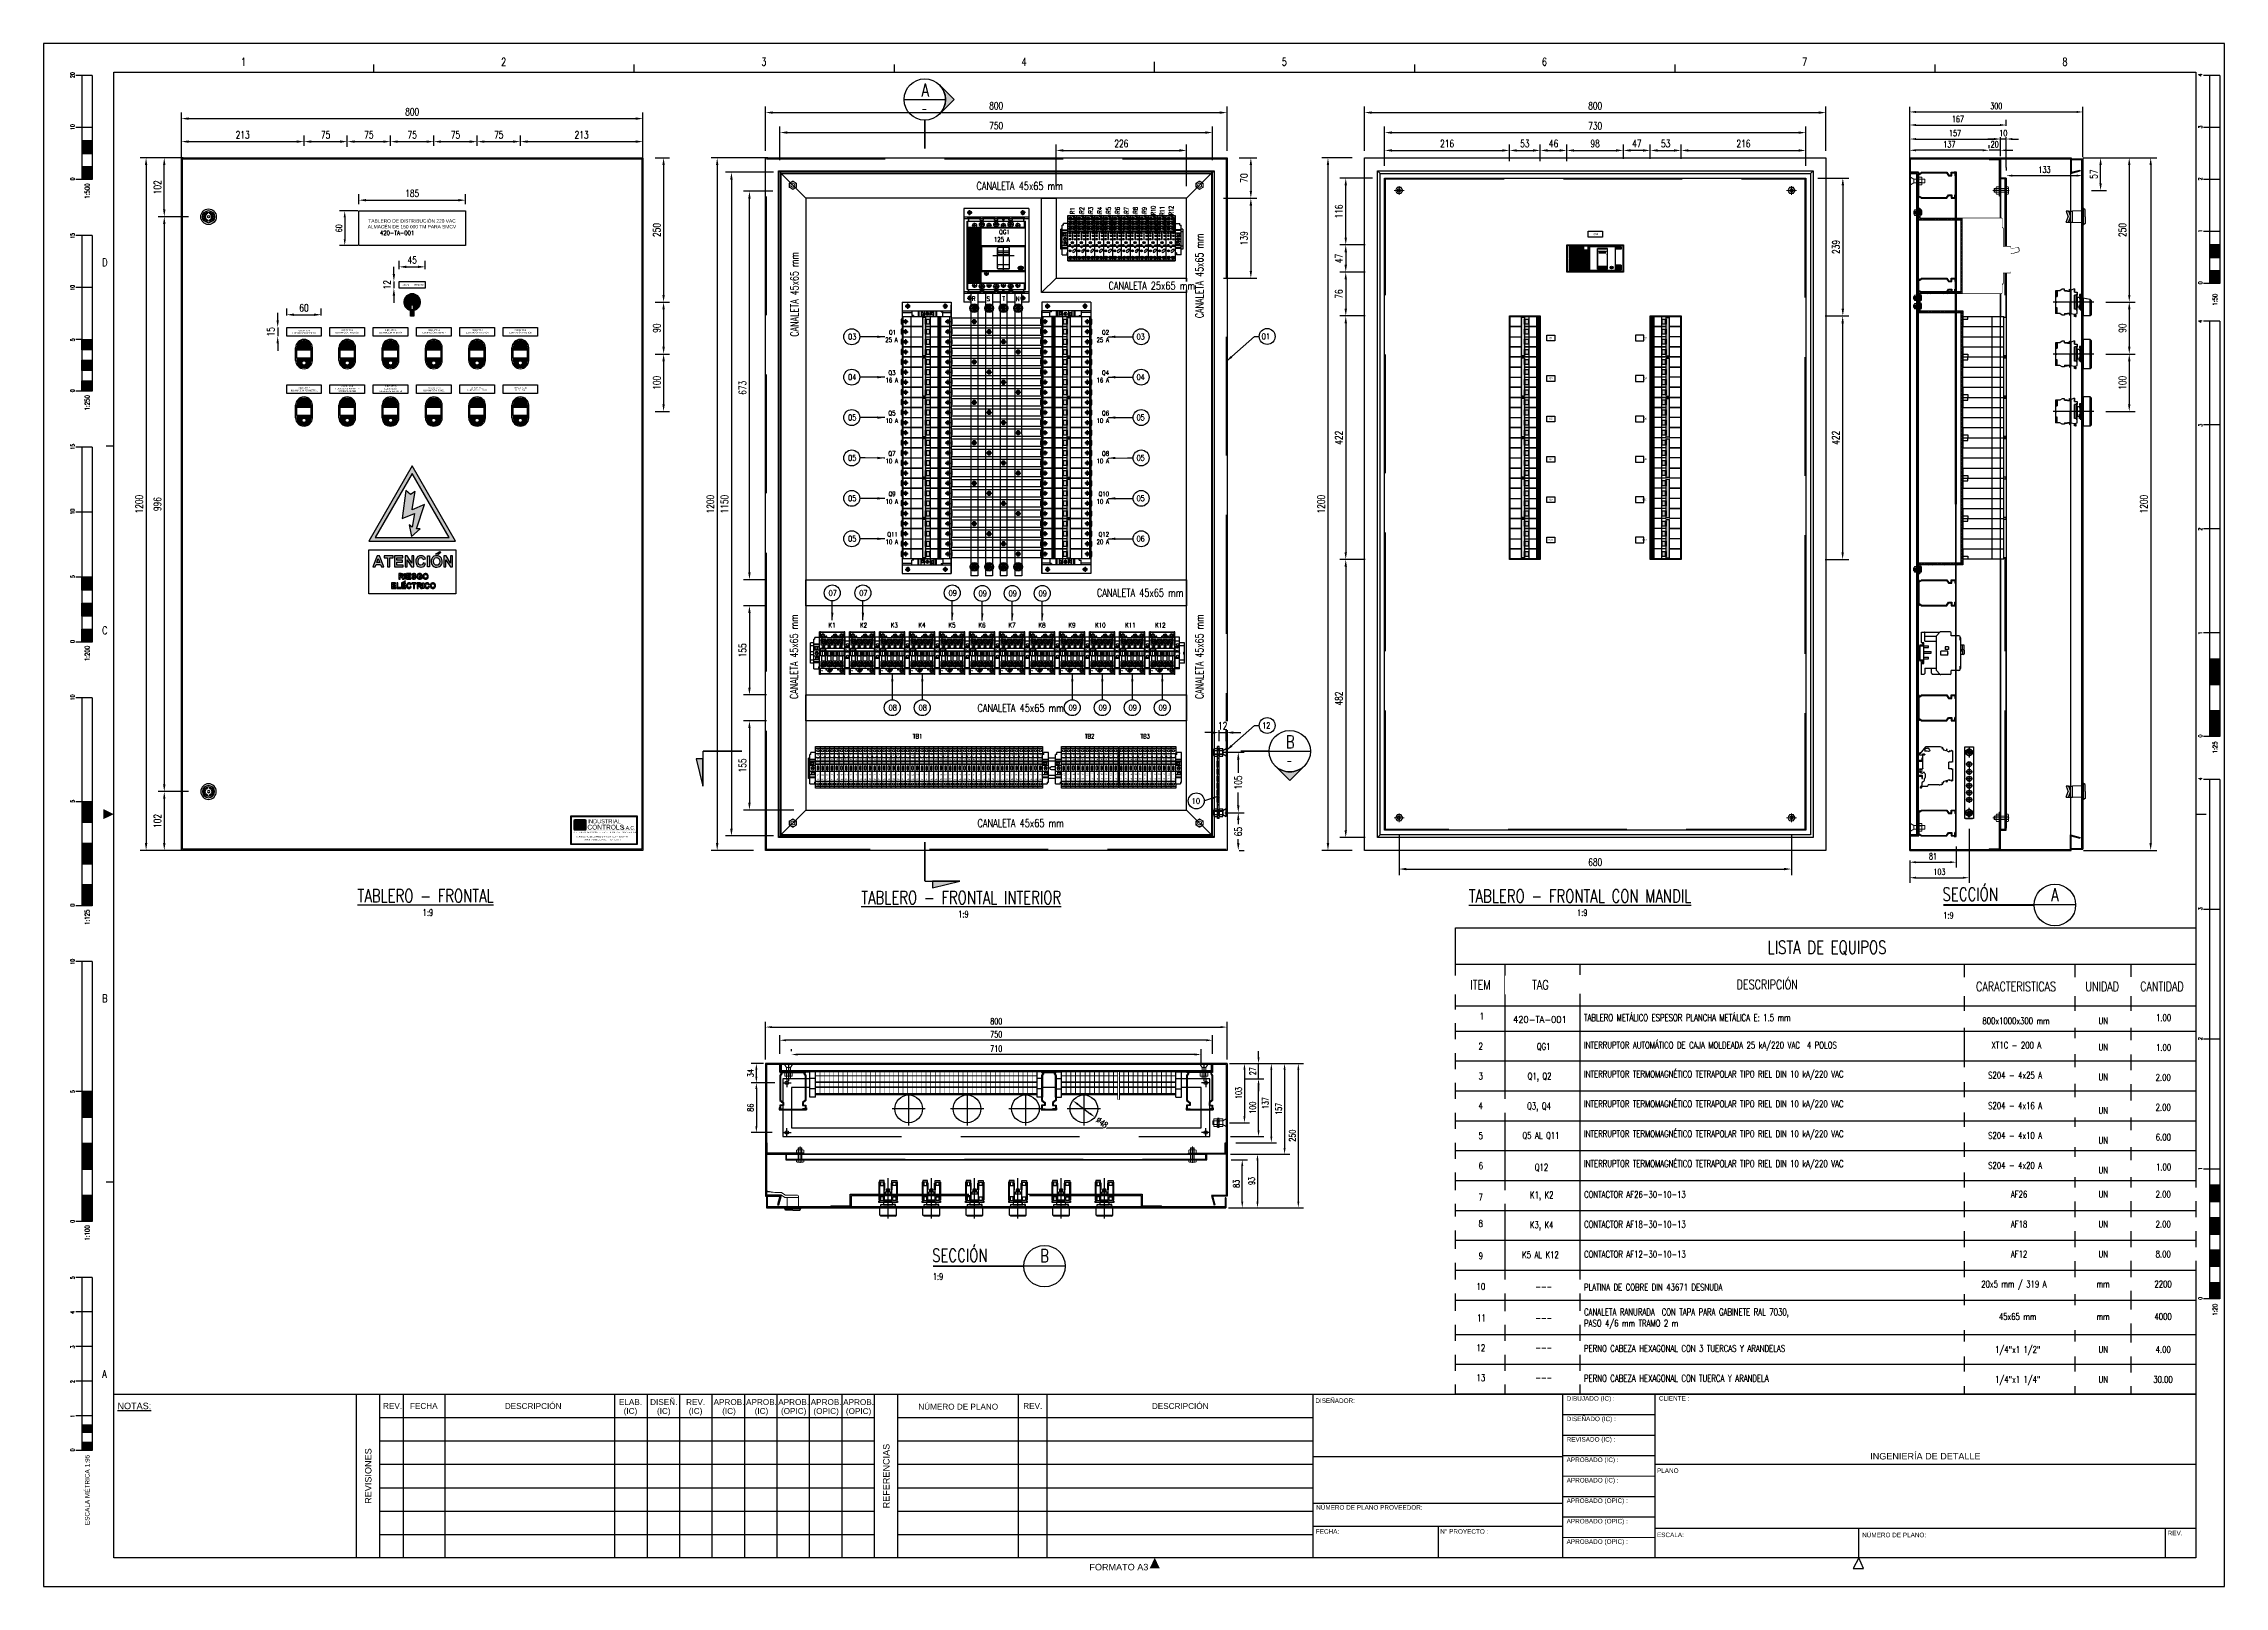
# Paper-space layout 'Layout1' of a CAD drawing. Header units: millimetres. Extents: x 1221 to 1641, y -226 to 71.
# The model-space entities are those that its viewports show. They can reach past a viewport. Long polylines and large blocks are cut down to what shows.
import ezdxf
from ezdxf.enums import TextEntityAlignment as Align

# ---------------------------------------------------------------- set-up
doc = ezdxf.new("R2010")
doc.units = ezdxf.units.MM
doc.set_wipeout_variables(frame=1)
doc.linetypes.add('CENTER', pattern=[2, 1.25, -0.25, 0.25, -0.25])
doc.linetypes.add('HIDDEN', pattern=[9.525, 6.35, -3.175])
for name, color, linetype in [('000planta general', 7, 'Continuous'), ('40GENE-001-FRAME.LINE1', 6, 'Continuous'), ('40GENE-002-FRAME.LINE2', 1, 'Continuous'), ('40GENE-003-FRAME.LINE3', 4, 'Continuous'), ('40GENE-004-FRAME.LINE4', 5, 'Continuous'), ('40GENE-007-FRAME.TITLE', 6, 'Continuous'), ('40GENE-008-FRAME.TEXT1', 7, 'Continuous'), ('40GENE-009-FRAME.TEXT2', 2, 'Continuous'), ('40GENE-102-DIMENSION', 40, 'Continuous'), ('40GENE-104-SYMBOL', 2, 'Continuous'), ('40GENE-106-TEXT', 7, 'Continuous'), ('40GENE-107-SUB.TITLE', 4, 'Continuous'), ('40GENE-108-TITLE', 6, 'Continuous'), ('47ELEC-102-PROYEC', 1, 'HIDDEN'), ('47ELEC-103-EJES', 122, 'CENTER'), ('47ELEC-106-SIMB-F', 2, 'Continuous'), ('47ELEC-106-SIMB-FR', 40, 'Continuous'), ('47ELEC-107-SIMB-M', 3, 'Continuous'), ('47ELEC-109-ACHUR', 8, 'Continuous'), ('47ELEC-205-EQUIP', 5, 'Continuous'), ('X-SYM', 2, 'Continuous'), ('X-TEXT', 7, 'Continuous'), ('X-TIT', 6, 'Continuous')]:
    doc.layers.add(name, color=color, linetype=linetype)
for name, color, linetype, lineweight in [('EJE', 4, 'CENTER', 9), ('ELEMENTOS DE MAQUINAS', 151, 'Continuous', 9), ('modelo', 5, 'Continuous', 40)]:
    doc.layers.add(name, color=color, linetype=linetype, lineweight=lineweight)
doc.layers.get('Defpoints').off()
doc.styles.add('ARIAL', font='arial.ttf')
doc.styles.add('estilo2', font='arial.ttf')
doc.styles.add('Letras IC', font='BAUHS93.TTF', dxfattribs={"height": 3.5})
doc.styles.add('Letras IC 2', font='ARIALN.TTF', dxfattribs={"height": 3.5})
doc.styles.add('ROMANS', font='romans.shx', dxfattribs={"width": 0.75})
doc.styles.add('ROMANS-SP', font='romans.shx', dxfattribs={"width": 0.75})
doc.styles.get("Standard").update_dxf_attribs({"font": 'arial.ttf'})
doc.styles.add('style1', font='sanss___.ttf', dxfattribs={"height": 300})
doc.dimstyles.new('SNC-LAVALIN', dxfattribs={"dimscale": 0, "dimtxt": 2.5, "dimasz": 2.5, "dimexe": 1.5, "dimexo": 1, "dimgap": 1.25, "dimtad": 1, "dimdec": 0, "dimzin": 1, "dimdsep": 46, "dimtxsty": 'ROMANS', "dimcen": 0.09, "dimclrd": 256, "dimclre": 256, "dimclrt": 7, "dimadec": 0, "dimazin": 0, "dimtfac": 1, "dimtdec": 0, "dimtix": 1, "dimtmove": 2, "dimatfit": 3, "dimfxl": 1, "dimtfill": 1, "dimtolj": 1, "dimarcsym": 0})

# ---------------------------------------------------------------- blocks, each defined once
blk = doc.blocks.new('08-TI')
at = {"layer": 'X-TEXT', "style": 'ROMANS', "width": 0.75}
blk.add_attdef('ESCALA', text='', height=2.5, dxfattribs=at).set_placement((-13.5, 15.8), align=Align.MIDDLE_CENTER)
at = {"layer": 'X-TIT', "style": 'ROMANS', "width": 0.75}
blk.add_attdef('%%UPLANTA', text='', height=5, dxfattribs=at).set_placement((-14.37, 22.22), align=Align.MIDDLE_CENTER)
blk = doc.blocks.new('09-TI')
at = {"layer": '40GENE-104-SYMBOL'}
blk.add_line((51, 0), (35, 0), dxfattribs=at)
at = {"layer": '40GENE-104-SYMBOL', "const_width": 0.7}
blk.add_lwpolyline([(35, 0), (0, 0)], dxfattribs=at)
at = {"layer": '40GENE-104-SYMBOL'}
blk.add_circle((43, 0), 8, dxfattribs=at)
at = {"layer": '40GENE-104-SYMBOL', "style": 'ROMANS', "width": 0.75, "flags": 8}
blk.add_attdef('SECCION', (-0.3, 1.65), '', height=5, dxfattribs=at)
at = {"layer": '40GENE-104-SYMBOL', "style": 'ROMANS', "width": 0.75}
blk.add_attdef('X', text='', height=5, dxfattribs=at).set_placement((43, 4), align=Align.MIDDLE_CENTER)
blk.add_attdef('ESCALA', text='', height=2.5, dxfattribs=at).set_placement((0, -4), align=Align.MIDDLE_LEFT)
blk = doc.blocks.new('*U68')
blk.add_hatch(color=256).paths.add_polyline_path([(2.97, -303.56), (13.47, -300.92), (2.97, -300.92)])
at = {"ltscale": 0.25, "const_width": 0.7}
blk.add_lwpolyline([(0, -285.92), (0, -300.92)], dxfattribs=at)
blk.add_lwpolyline([(0, -300.92), (13.47, -300.92)])
blk.add_lwpolyline([(2.97, -303.56), (13.47, -300.92), (2.97, -300.92)], close=True)
blk.add_wipeout([(-8.27, -1.04), (-7.75, -3.06), (-6.75, -4.88), (-5.32, -6.4), (-3.57, -7.51), (-1.59, -8.15), (0.49, -8.28), (2.53, -7.89), (4.42, -7.01), (6.02, -5.68), (7.24, -4), (8.01, -2.06), (8.27, 0), (8.01, 2.06), (7.24, 4), (6.02, 5.68), (4.42, 7.01), (2.53, 7.89), (0.49, 8.28), (-1.59, 8.15), (-3.57, 7.51), (-5.32, 6.4), (-6.75, 4.88), (-7.75, 3.06), (-8.27, 1.04)])
h = blk.add_hatch(color=256)
edge = h.paths.add_edge_path()
edge.add_arc((0, 0), 7.97, 315, 360)
edge.add_arc((0, 0), 7.97, 0, 45)
edge.add_line((5.64, 5.64), (11.27, 0))
edge.add_line((11.27, 0), (5.64, -5.64))
blk.add_line((-7.97, 0), (7.97, 0))
blk.add_lwpolyline([(5.64, -5.64, 0.198912), (7.97, 0, 0.198912), (5.64, 5.64), (11.27, 0)], format="xyb", close=True)
blk.add_lwpolyline([(0, -7.97), (0, -18.97)], dxfattribs=at)
blk.add_circle((0, 0), 7.97)
at = {"layer": '40GENE-106-TEXT', "style": 'ROMANS', "width": 0.75}
blk.add_attdef('XXX-X-XXX_001', (-6.75, -4.97), '', height=2.5, dxfattribs=at)
at = {"layer": '40GENE-108-TITLE', "style": 'ROMANS', "width": 0.75, "flags": 8}
blk.add_attdef('X', text='', height=5, dxfattribs=at).set_placement((0.12, -0.4), align=Align.BOTTOM_CENTER)
blk = doc.blocks.new('*U69')
blk.add_hatch(color=256).paths.add_polyline_path([(-228.69, -2.97), (-226.06, -13.47), (-226.06, -2.97)])
at = {"ltscale": 0.25, "const_width": 0.7}
blk.add_lwpolyline([(-211.06, 0), (-226.06, 0)], dxfattribs=at)
blk.add_lwpolyline([(-226.06, 0), (-226.06, -13.47)])
blk.add_lwpolyline([(-228.69, -2.97), (-226.06, -13.47), (-226.06, -2.97)], close=True)
blk.add_wipeout([(-8.27, -1.04), (-7.75, -3.06), (-6.75, -4.88), (-5.32, -6.4), (-3.57, -7.51), (-1.59, -8.15), (0.49, -8.28), (2.53, -7.89), (4.42, -7.01), (6.02, -5.68), (7.24, -4), (8.01, -2.06), (8.27, 0), (8.01, 2.06), (7.24, 4), (6.02, 5.68), (4.42, 7.01), (2.53, 7.89), (0.49, 8.28), (-1.59, 8.15), (-3.57, 7.51), (-5.32, 6.4), (-6.75, 4.88), (-7.75, 3.06), (-8.27, 1.04)])
h = blk.add_hatch(color=256)
edge = h.paths.add_edge_path()
edge.add_arc((0, 0), 7.97, 225, 270)
edge.add_arc((0, 0), 7.97, 270, 315)
edge.add_line((5.64, -5.64), (0, -11.27))
edge.add_line((0, -11.27), (-5.64, -5.64))
blk.add_line((-7.97, 0), (7.97, 0))
blk.add_lwpolyline([(-7.97, 0), (-18.97, 0)], dxfattribs=at)
blk.add_lwpolyline([(-5.64, -5.64, 0.198912), (0, -7.97, 0.198912), (5.64, -5.64), (0, -11.27)], format="xyb", close=True)
blk.add_circle((0, 0), 7.97)
at = {"layer": '40GENE-106-TEXT', "style": 'ROMANS', "width": 0.75}
blk.add_attdef('XXX-X-XXX_001', (-6.75, -4.97), '', height=2.5, dxfattribs=at)
at = {"layer": '40GENE-108-TITLE', "style": 'ROMANS', "width": 0.75, "flags": 8}
blk.add_attdef('X', text='', height=5, dxfattribs=at).set_placement((0.12, -0.4), align=Align.BOTTOM_CENTER)
blk = doc.blocks.new('A3')
at = {"layer": '40GENE-002-FRAME.LINE2'}
for points in [[(7.35, 240.07), (9.35, 240.07), (9.35, 238.07), (7.35, 238.07)], [(7.35, 236.07), (9.35, 236.07), (9.35, 234.07), (7.35, 234.07)], [(7.35, 232.07), (9.35, 232.07), (9.35, 230.07), (7.35, 230.07)], [(7.35, 194.3), (9.35, 194.3), (9.35, 191.8), (7.35, 191.8)], [(7.35, 189.3), (9.35, 189.3), (9.35, 186.8), (7.35, 186.8)], [(7.35, 184.3), (9.35, 184.3), (9.35, 181.8), (7.35, 181.8)]]:
    blk.add_hatch(color=5, dxfattribs=at).paths.add_polyline_path(points)
at = {"layer": '40GENE-001-FRAME.LINE1', "color": 5}
for p, q in [((13.5, 5.5), (13.5, 291.5)), ((13.5, 291.5), (414.5, 291.5)), ((414.5, 291.5), (414.5, 5.5)), ((414.5, 5.5), (13.5, 5.5))]:
    blk.add_line(p, q, dxfattribs=at)
blk.add_lwpolyline([(13.5, 37), (414.5, 37)], dxfattribs=at)
at = {"layer": '40GENE-002-FRAME.LINE2', "color": 5}
for p, q in [((420, 297), (0, 297)), ((0, 297), (0, 0)), ((420, 0), (420, 297)), ((213.98, 291.5), (213.98, 293.52)), ((69.27, 37), (69.27, 5.5)), ((77.27, 37), (77.27, 5.5)), ((110.04, 5.5), (110.04, 36.98)), ((116.29, 5.5), (116.29, 36.98)), ((122.54, 5.5), (122.54, 36.98)), ((128.79, 5.5), (128.79, 36.98)), ((135.04, 5.5), (135.04, 36.98)), ((141.29, 5.5), (141.29, 36.98)), ((147.54, 5.5), (147.54, 36.98)), ((153.79, 5.5), (153.79, 36.98)), ((187.75, 5.5), (187.75, 36.98)), ((193.27, 5.5), (193.27, 36.98)), ((292.58, 33.06), (310.35, 33.08)), ((64.77, 28), (160.04, 28)), ((164.54, 28), (244.54, 28)), ((292.58, 29.12), (310.35, 29.14)), ((292.58, 25.19), (310.35, 25.2)), ((64.77, 23.5), (160.04, 23.5)), ((164.54, 23.5), (244.54, 23.5)), ((292.58, 21.25), (310.35, 21.27)), ((64.77, 19), (160.04, 19)), ((164.54, 19), (244.54, 19)), ((292.58, 17.31), (310.35, 17.33)), ((64.77, 14.5), (160.04, 14.5)), ((164.54, 14.5), (244.54, 14.5)), ((292.58, 13.37), (310.35, 13.39)), ((64.77, 10), (160.04, 10)), ((164.54, 10), (244.54, 10)), ((0, 0), (420, 0))]:
    blk.add_line(p, q, dxfattribs=at)
at = {"layer": '40GENE-002-FRAME.LINE2', "color": 5, "linetype": 'Continuous'}
for p, q in [((7.35, 290.84), (6.22, 290.84)), ((7.35, 290.84), (7.35, 270.84)), ((9.35, 290.84), (7.35, 290.84)), ((9.35, 290.84), (9.35, 270.84)), ((63.63, 291.5), (63.63, 292.96)), ((113.75, 291.5), (113.75, 292.96)), ((163.86, 291.5), (163.86, 292.96)), ((264.09, 291.5), (264.09, 292.96)), ((314.21, 291.5), (314.21, 292.96)), ((364.32, 291.5), (364.32, 292.96)), ((417.14, 290.84), (416.01, 290.84)), ((417.14, 290.84), (416.01, 290.84)), ((417.14, 290.84), (417.14, 250.84)), ((419.14, 290.84), (417.14, 290.84)), ((419.14, 290.84), (419.14, 250.84)), ((7.35, 280.84), (6.22, 280.84)), ((9.35, 280.84), (7.35, 280.84)), ((7.35, 278.34), (9.35, 278.34)), ((7.35, 278.34), (9.35, 278.34)), ((417.14, 280.84), (416.01, 280.84)), ((419.14, 280.84), (417.14, 280.84)), ((7.35, 275.84), (9.35, 275.84)), ((9.35, 275.84), (7.35, 275.84)), ((7.35, 273.34), (9.35, 273.34)), ((7.35, 270.84), (6.22, 270.84)), ((9.35, 270.84), (7.35, 270.84)), ((417.14, 270.84), (416.01, 270.84)), ((419.14, 270.84), (417.14, 270.84)), ((417.14, 260.84), (416.01, 260.84)), ((419.14, 260.84), (417.14, 260.84)), ((7.35, 260.07), (6.22, 260.07)), ((7.35, 260.07), (7.35, 230.07)), ((9.35, 260.07), (7.35, 260.07)), ((9.35, 260.07), (9.35, 230.07)), ((417.14, 258.34), (419.14, 258.34)), ((417.14, 258.34), (419.14, 258.34)), ((417.14, 255.84), (419.14, 255.84)), ((419.14, 255.84), (417.14, 255.84)), ((417.14, 253.34), (419.14, 253.34)), ((7.35, 250.07), (6.22, 250.07)), ((9.35, 250.07), (7.35, 250.07)), ((417.14, 250.84), (416.01, 250.84)), ((419.14, 250.84), (417.14, 250.84)), ((7.35, 240.07), (6.22, 240.07)), ((417.14, 243.6), (416.01, 243.6)), ((417.14, 243.6), (416.01, 243.6)), ((417.14, 243.6), (417.14, 163.6)), ((419.14, 243.6), (417.14, 243.6)), ((419.14, 243.6), (419.14, 163.6)), ((7.35, 230.07), (6.22, 230.07)), ((9.35, 230.07), (7.35, 230.07)), ((417.14, 223.6), (416.01, 223.6)), ((419.14, 223.6), (417.14, 223.6)), ((7.35, 219.3), (6.22, 219.3)), ((7.35, 219.3), (7.35, 181.8)), ((9.35, 219.3), (7.35, 219.3)), ((9.35, 219.3), (9.35, 181.8)), ((13.52, 219.5), (12.05, 219.5)), ((7.35, 206.8), (6.22, 206.8)), ((9.35, 206.8), (7.35, 206.8)), ((417.14, 203.6), (416.01, 203.6)), ((419.14, 203.6), (417.14, 203.6)), ((7.35, 194.3), (6.22, 194.3)), ((7.35, 194.3), (9.35, 194.3)), ((9.35, 194.3), (7.35, 194.3)), ((7.35, 181.8), (6.22, 181.8)), ((9.35, 181.8), (7.35, 181.8)), ((417.14, 183.6), (416.01, 183.6)), ((419.14, 183.6), (417.14, 183.6)), ((417.14, 178.6), (419.14, 178.6)), ((417.14, 178.6), (419.14, 178.6)), ((417.14, 173.6), (419.14, 173.6)), ((419.14, 173.6), (417.14, 173.6)), ((9.35, 171.03), (6.22, 171.03)), ((7.35, 171.03), (7.35, 131.03)), ((9.35, 171.03), (9.35, 131.03)), ((417.14, 168.6), (419.14, 168.6)), ((417.14, 163.6), (416.01, 163.6)), ((419.14, 163.6), (417.14, 163.6)), ((417.14, 155.34), (416.01, 155.34)), ((419.14, 155.34), (417.14, 155.34)), ((417.14, 155.34), (417.14, 55.34)), ((419.14, 155.34), (419.14, 55.34)), ((9.35, 151.03), (6.22, 151.03)), ((9.35, 151.03), (6.22, 151.03)), ((9.35, 147.03), (7.35, 147.03)), ((9.35, 147.03), (7.35, 147.03)), ((9.35, 143.03), (7.35, 143.03)), ((9.35, 143.03), (7.35, 143.03)), ((9.35, 139.03), (7.35, 139.03)), ((9.35, 139.03), (7.35, 139.03)), ((9.35, 135.03), (7.35, 135.03)), ((9.35, 131.03), (6.22, 131.03)), ((9.35, 131.03), (7.35, 131.03)), ((417.14, 130.34), (416.01, 130.34)), ((419.14, 130.34), (417.14, 130.34)), ((9.35, 120.27), (6.22, 120.27)), ((7.35, 120.27), (7.35, 70.26)), ((9.35, 120.27), (9.35, 70.26)), ((417.14, 105.34), (416.01, 105.34)), ((419.14, 105.34), (417.14, 105.34)), ((9.35, 95.27), (6.22, 95.27)), ((9.35, 95.26), (7.35, 95.26)), ((9.35, 95.26), (7.35, 95.26)), ((9.35, 90.26), (7.35, 90.26)), ((9.35, 85.26), (7.35, 85.26)), ((9.35, 85.26), (7.35, 85.26)), ((9.35, 80.26), (7.35, 80.26)), ((417.14, 80.34), (416.01, 80.34)), ((419.14, 80.34), (417.14, 80.34)), ((13.52, 77.83), (12.05, 77.83)), ((419.14, 77.22), (417.14, 77.22)), ((9.35, 75.26), (7.35, 75.26)), ((417.14, 74.09), (419.14, 74.09)), ((419.14, 74.09), (417.14, 74.09)), ((9.35, 70.26), (6.22, 70.26)), ((419.14, 70.97), (417.14, 70.97)), ((417.14, 67.84), (419.14, 67.84)), ((419.14, 67.84), (417.14, 67.84)), ((419.14, 64.72), (417.14, 64.72)), ((419.14, 64.72), (417.14, 64.72)), ((9.35, 59.49), (6.22, 59.49)), ((7.35, 59.49), (7.35, 26.17)), ((9.35, 59.49), (9.35, 26.17)), ((419.14, 61.59), (417.14, 61.59)), ((419.14, 61.59), (417.14, 61.59)), ((417.14, 55.34), (416.01, 55.34)), ((419.14, 58.47), (417.14, 58.47)), ((419.14, 55.34), (417.14, 55.34)), ((9.35, 52.83), (6.22, 52.83)), ((9.35, 46.16), (6.22, 46.16)), ((9.35, 39.5), (6.22, 39.5)), ((9.35, 32.83), (6.22, 32.83)), ((9.35, 26.17), (6.22, 26.17)), ((9.35, 26.17), (6.22, 26.17)), ((349.58, 5.5), (348.51, 3.46)), ((350.5, 3.46), (349.58, 5.5)), ((348.51, 3.46), (350.5, 3.46))]:
    blk.add_line(p, q, dxfattribs=at)
at = {"layer": '40GENE-002-FRAME.LINE2', "color": 5}
for points in [[(7.35, 240.07), (9.35, 240.07), (9.35, 238.07), (7.35, 238.07)], [(7.35, 236.07), (9.35, 236.07), (9.35, 234.07), (7.35, 234.07)], [(7.35, 232.07), (9.35, 232.07), (9.35, 230.07), (7.35, 230.07)], [(7.35, 194.3), (9.35, 194.3), (9.35, 191.8), (7.35, 191.8)], [(7.35, 189.3), (9.35, 189.3), (9.35, 186.8), (7.35, 186.8)], [(7.35, 184.3), (9.35, 184.3), (9.35, 181.8), (7.35, 181.8)]]:
    blk.add_lwpolyline(points, close=True, dxfattribs=at)
for points in [[(13.52, 148.67, 0, 1.95, 0), (11.5, 148.67, 1.95, 1.95, 0)], [(214, 5.5, 0, 1.95, 0), (214, 3.48, 1.95, 1.95, 0)]]:
    blk.add_lwpolyline(points, format="xyseb", dxfattribs=at)
at = {"layer": '40GENE-002-FRAME.LINE2', "color": 5, "linetype": 'Continuous'}
blk.add_lwpolyline([(414.5, 148.67), (416.52, 148.67)], dxfattribs=at)
for points in [[(7.35, 278.34), (7.35, 275.84), (9.35, 278.34), (9.35, 275.84)], [(7.35, 273.34), (7.35, 270.84), (9.35, 273.34), (9.35, 270.84)], [(417.14, 258.34), (417.14, 255.84), (419.14, 258.34), (419.14, 255.84)], [(417.14, 253.34), (417.14, 250.84), (419.14, 253.34), (419.14, 250.84)], [(417.14, 173.6), (417.14, 178.6), (419.14, 173.6), (419.14, 178.6)], [(417.14, 163.6), (417.14, 168.6), (419.14, 163.6), (419.14, 168.6)], [(7.35, 147.03), (7.35, 151.03), (9.35, 147.03), (9.35, 151.03)], [(7.35, 139.03), (7.35, 143.03), (9.35, 139.03), (9.35, 143.03)], [(7.35, 131.03), (7.35, 135.03), (9.35, 131.03), (9.35, 135.03)], [(7.35, 90.26), (7.35, 95.26), (9.35, 90.26), (9.35, 95.26)], [(7.35, 80.26), (7.35, 85.26), (9.35, 80.26), (9.35, 85.26)], [(417.14, 74.09), (417.14, 77.22), (419.14, 74.09), (419.14, 77.22)], [(7.35, 70.26), (7.35, 75.26), (9.35, 70.26), (9.35, 75.26)], [(417.14, 67.84), (417.14, 70.97), (419.14, 67.84), (419.14, 70.97)], [(417.14, 61.59), (417.14, 64.72), (419.14, 61.59), (419.14, 64.72)], [(417.14, 55.34), (417.14, 58.47), (419.14, 55.34), (419.14, 58.47)], [(7.35, 29.5), (9.35, 29.5), (7.35, 31.17), (9.35, 31.17)], [(7.35, 26.17), (9.35, 26.17), (7.35, 27.83), (9.35, 27.83)]]:
    blk.add_solid(points, dxfattribs=at)
at = {"layer": '40GENE-004-FRAME.LINE4', "color": 5, "linetype": 'Continuous'}
for p, q in [((60.27, 5.48), (60.27, 36.98)), ((64.77, 5.48), (64.77, 36.98)), ((64.77, 5.5), (64.77, 36.98)), ((160.04, 5.5), (160.04, 36.98)), ((164.54, 5.5), (164.54, 36.98)), ((244.54, 5.5), (244.54, 36.98)), ((292.58, 5.5), (292.58, 36.98)), ((310.35, 5.52), (310.35, 37)), ((64.77, 32.5), (160.04, 32.5)), ((164.54, 32.5), (244.54, 32.5)), ((244.54, 25.02), (292.58, 25.02)), ((310.35, 23.52), (414.5, 23.52)), ((244.54, 16.02), (292.58, 16.02)), ((292.58, 11.52), (244.54, 11.52)), ((268.56, 11.52), (268.56, 5.5)), ((292.58, 9.44), (310.35, 9.45)), ((414.5, 11.12), (310.35, 11.12)), ((349.58, 5.5), (349.58, 11.12)), ((408.68, 5.5), (408.68, 11.12))]:
    blk.add_line(p, q, dxfattribs=at)
at = {"layer": '40GENE-004-FRAME.LINE4', "color": 5, "linetype": 'Continuous', "style": 'ROMANS-SP', "width": 0.75}
for s, p in [('1', (38.01, 292.75)), ('2', (88.12, 292.76)), ('3', (138.24, 292.76)), ('4', (188.35, 292.76)), ('5', (238.47, 292.76)), ('6', (288.58, 292.76)), ('7', (338.7, 292.76)), ('8', (388.81, 292.76)), ('D', (11.29, 254.15)), ('C', (11.29, 183.31)), ('B', (11.29, 112.48)), ('A', (11.29, 40.14))]:
    blk.add_text(s, height=1.5, dxfattribs=at).set_placement(p)
at = {"layer": '40GENE-007-FRAME.TITLE', "color": 5, "style": 'ARIAL'}
blk.add_text('INGENIERÍA DE DETALLE', height=1.25, dxfattribs=at).set_placement((362.42, 25.06), align=Align.MIDDLE_CENTER)
at = {"layer": '40GENE-008-FRAME.TEXT1', "color": 5, "linetype": 'Continuous', "style": 'ROMANS', "width": 0.75}
for s, p in [('20', (5.95, 290.95)), ('4', (415.75, 290.95)), ('10', (5.95, 280.95)), ('3', (415.75, 280.95)), ('0', (5.95, 270.95)), ('2', (415.75, 270.95)), ('15', (5.95, 259.99)), ('1', (415.75, 260.95)), ('10', (5.95, 249.99)), ('0', (415.75, 250.95)), ('4', (415.75, 243.54)), ('5', (5.95, 239.99)), ('0', (5.95, 230.18)), ('3', (415.75, 223.54)), ('15', (5.95, 219.41)), ('10', (5.95, 206.91)), ('2', (415.75, 203.54)), ('5', (5.95, 194.41)), ('0', (5.95, 181.91)), ('1', (415.75, 183.52)), ('10', (5.95, 171.15)), ('0', (415.75, 163.71)), ('4', (415.75, 155.45)), ('5', (5.95, 151.15)), ('0', (5.95, 131.15)), ('3', (415.75, 130.45)), ('10', (5.95, 120.26)), ('2', (415.75, 105.45)), ('5', (5.95, 95.26)), ('1', (415.75, 80.45)), ('0', (5.95, 70.26)), ('5', (5.95, 59.42)), ('0', (415.75, 55.45)), ('4', (5.95, 52.75)), ('3', (5.95, 46.09)), ('2', (5.95, 39.42)), ('1', (5.95, 32.76)), ('0', (5.95, 26.28))]:
    blk.add_text(s, height=0.751, rotation=90, dxfattribs=at).set_placement(p, align=Align.CENTER)
at = {"layer": '40GENE-008-FRAME.TEXT1', "color": 5, "style": 'ROMANS', "width": 0.75}
for s, p in [('1:500', (8.85, 267.14)), ('1:50', (418.64, 246.55)), ('1:250', (8.85, 226.38)), ('1:200', (8.85, 178.11)), ('1:25', (418.64, 160.36)), ('1:125', (8.85, 127.34)), ('1:100', (8.85, 66.56)), ('1:20', (418.64, 52.1))]:
    blk.add_text(s, height=0.881, rotation=90, dxfattribs=at).set_placement(p)
at = {"layer": '40GENE-008-FRAME.TEXT1', "color": 5, "style": 'ARIAL'}
for s, height, p in [('DISEÑADOR:', 0.877, (244.93, 35.31)), ('PLANO', 0.877, (310.73, 21.84)), ('NÚMERO DE PLANO PROVEEDOR:', 0.8771, (245.09, 14.77)), ('FECHA:', 0.877, (245.03, 10.14)), ('N° PROYECTO :', 0.8771, (268.98, 10.14)), ('ESCALA:', 0.877, (310.73, 9.48)), ('NÚMERO DE PLANO:', 0.8771, (350.25, 9.46)), ('REV.', 0.877, (409.09, 9.83))]:
    blk.add_text(s, height=height, dxfattribs=at).set_placement(p)
at = {"layer": '40GENE-008-FRAME.TEXT1', "color": 5, "linetype": 'Continuous', "style": 'ARIAL'}
for s, height, p in [('DIBUJADO (IC) :', 0.8771, (293.33, 35.75)), ('CLIENTE :', 0.877, (311.1, 35.77)), ('DISEÑADO (IC) :', 0.8771, (293.33, 31.81)), ('REVISADO (IC) :', 0.8771, (293.33, 27.87)), ('APROBADO (IC) :', 0.8771, (293.33, 23.94)), ('APROBADO (IC) :', 0.8771, (293.34, 20)), ('APROBADO (OPIC) :', 0.8771, (293.33, 16.06)), ('APROBADO (OPIC) :', 0.8771, (293.33, 12.12)), ('APROBADO (OPIC) :', 0.8771, (293.33, 8.19))]:
    blk.add_text(s, height=height, dxfattribs=at).set_placement(p)
at = {"layer": '40GENE-008-FRAME.TEXT1', "color": 5, "style": 'ARIAL'}
for s, height, p in [('1:95', 0.881, (8.85, 22.95)), ('ESCALA MÉTRICA', 0.8811, (8.85, 11.8))]:
    blk.add_text(s, height=height, rotation=90, dxfattribs=at).set_placement(p)
blk.add_text('FORMATO A3', height=1.25, dxfattribs=at).set_placement((207.09, 3.09), align=Align.CENTER)
at = {"layer": '40GENE-009-FRAME.TEXT2', "color": 5, "style": 'ARIAL'}
for s, height, p in [('%%UNOTAS:', 1.252, (17.48, 34.74)), ('REV.', 1.125, (67.21, 34.74)), ('FECHA', 1.125, (73.22, 34.74)), ('DESCRIPCIÓN', 1.125, (94.29, 34.86)), ('NÚMERO DE PLANO', 1.125, (176.15, 34.74)), ('REV.', 1.125, (190.51, 34.74)), ('DESCRIPCIÓN', 1.125, (218.91, 34.86))]:
    blk.add_text(s, height=height, dxfattribs=at).set_placement(p, align=Align.MIDDLE)
for s, p in [('ELAB.', (113.03, 35.49)), ('(IC)', (113.03, 33.77)), ('DISEÑ.', (119.44, 35.49)), ('(IC)', (119.44, 33.77)), ('REV.', (125.57, 35.49)), ('(IC)', (125.57, 33.77)), ('APROB.', (132.01, 35.49)), ('(IC)', (132.01, 33.77)), ('APROB.', (138.26, 35.49)), ('(IC)', (138.26, 33.77)), ('APROB.', (144.46, 35.49)), ('(OPIC)', (144.46, 33.77)), ('APROB.', (150.71, 35.49)), ('(OPIC)', (150.71, 33.75)), ('APROB.', (156.96, 35.49)), ('(OPIC)', (156.96, 33.75))]:
    blk.add_text(s, height=1.125, dxfattribs=at).set_placement(p, align=Align.MIDDLE_CENTER)
at = {"layer": '40GENE-009-FRAME.TEXT2', "color": 5, "linetype": 'Continuous', "style": 'ARIAL'}
for s, height, p in [('REVISIONES', 1.252, (62.52, 21.24)), ('REFERENCIAS', 1.2515, (162.29, 21.24))]:
    blk.add_text(s, height=height, rotation=90, dxfattribs=at).set_placement(p, align=Align.MIDDLE)
blk = doc.blocks.new('*D25')
at = {"layer": '40GENE-102-DIMENSION', "lineweight": -2, "transparency": 16777216}
for p, q in [((2540, 965.3), (2508.5, 965.3)), ((2517.5, 954.5), (2517.5, 916.1)), ((2540, 905.3), (2508.5, 905.3))]:
    blk.add_line(p, q, dxfattribs=at)
at = {"layer": '40GENE-102-DIMENSION', "transparency": 16777216}
for points in [[(2515.7, 954.5), (2519.3, 954.5), (2517.5, 965.3)], [(2515.7, 916.1), (2519.3, 916.1), (2517.5, 905.3)]]:
    blk.add_solid(points, dxfattribs=at)
at = {"layer": '40GENE-102-DIMENSION', "color": 0, "transparency": 16777216, "insert": (2507.3, 935.3), "char_height": 10.8, "attachment_point": 5, "rotation": 90, "style": 'ROMANS', "bg_fill": 3, "box_fill_scale": 1.1, "bg_fill_color": 256, "bg_fill_true_color": 13158600, "bg_fill_transparency": 0}
blk.add_mtext('\\A1;60', dxfattribs=at)
blk = doc.blocks.new('RIESGO ELECTRICO-2')
at = {"layer": '47ELEC-205-EQUIP'}
h = blk.add_hatch(color=3, dxfattribs=at)
h.paths.add_polyline_path([(0, 221.7), (-75.3, 91.2), (75.3, 91.2)])
h.paths.add_polyline_path([(64.1, 97.7), (-64.1, 97.7), (0, 208.6)], flags=16)
h.paths.add_polyline_path([(5, 177.3), (0, 146.5), (-0.2, 145.6), (21.1, 154.7), (7.7, 112.6), (13.8, 112.5), (-1.1, 99.5), (-5.5, 119.6), (-0.1, 115.7), (4.3, 139.2), (-17.3, 130.6), (-11.2, 179.1), (-2.8, 172.3)], flags=0)
h = blk.add_hatch(color=3, dxfattribs=at)
h.dxf.hatch_style = 1
h.paths.add_polyline_path([(-8.8, 59), (-1, 46.6), (2.8, 46.6), (2.8, 65.9), (-0.8, 65.9), (-0.8, 53), (-8.8, 65.9), (-12.4, 65.9), (-12.4, 46.6), (-8.8, 46.6)])
h.paths.add_polyline_path([(-26.5, 58.4), (-26.5, 62.5), (-16.2, 62.5), (-16.2, 65.9), (-30.4, 65.9), (-30.4, 46.6), (-15.8, 46.6), (-15.8, 49.8), (-26.5, 49.8), (-26.5, 55), (-16.9, 55), (-16.9, 58.4)])
h.paths.add_polyline_path([(-38.7, 62.5), (-33, 62.5), (-33, 65.9), (-48.4, 65.9), (-48.4, 62.5), (-42.6, 62.5), (-42.6, 46.6), (-38.7, 46.6)])
h.paths.add_polyline_path([(-56.7, 65.9), (-60.8, 65.9), (-68.3, 46.6), (-64.2, 46.6), (-62.7, 50.9), (-55, 50.9), (-53.3, 46.6), (-49, 46.6)])
h.paths.add_polyline_path([(-56.1, 54.1), (-61.5, 54.1), (-58.9, 61.4)], flags=16)
h.paths.add_polyline_path([(17.9, 62), (19.1, 59.7), (23, 60.5), (22.3, 62.2), (21, 64), (20, 64.8), (17.8, 65.9), (15.2, 66.1), (12.9, 65.9), (10.5, 65), (8.8, 63.5), (8.4, 63.1), (7.1, 61), (6.5, 58.8), (6.2, 56), (6.2, 55.6), (6.7, 52.8), (7.3, 50.7), (8.8, 48.7), (10.3, 47.5), (12.5, 46.6), (15, 46.2), (15.7, 46.2), (18, 46.6), (20.2, 47.7), (20.6, 48.1), (22.1, 50), (23.2, 52.4), (19.3, 53.7), (18.9, 52.4), (17.5, 50.3), (15, 49.6), (13.5, 49.8), (11.4, 51.2), (10.5, 53.5), (10.3, 56.5), (10.7, 59.5), (11.6, 61.4), (12.7, 62.2), (15.3, 63)])
h.paths.add_polyline_path([(30.2, 65.9), (26.4, 65.9), (26.4, 46.6), (30.2, 46.6)])
h.paths.add_polyline_path([(42.5, 66.1), (40.5, 66.1), (38.2, 65.5), (37.7, 65.2), (35.8, 63.7), (35.4, 63.1), (33.9, 61), (33.2, 58.8), (33, 56), (33, 55.4), (33.5, 52.8), (34.3, 50.7), (35.6, 48.7), (35.8, 48.7), (37.7, 47.2), (39.9, 46.4), (42.5, 46.2), (42.7, 46.2), (45.2, 46.6), (47.4, 47.5), (49.3, 48.7), (49.5, 49.2), (50.8, 51.1), (51.7, 53.5), (51.9, 56.2), (51.9, 56.9), (51.4, 59.5), (50.6, 61.6), (49.3, 63.5), (49.1, 63.7), (47.2, 65), (45, 65.9)])
h.paths.add_polyline_path([(44.4, 62.5), (46.5, 61.1), (47.4, 59), (47.8, 56.2), (47.8, 55.6), (47.4, 53), (46.3, 51.3), (44.8, 50), (42.5, 49.6), (40.5, 49.8), (38.4, 51.5), (37.5, 53.5), (37.1, 56.5), (37.5, 59.2), (38.6, 61.2), (40.1, 62.2), (42.5, 62.9)], flags=16)
h.paths.add_polyline_path([(54.9, 46.6), (58.5, 46.6), (58.5, 59), (66.2, 46.6), (70.1, 46.6), (70.1, 65.9), (66.7, 65.9), (66.7, 53), (58.7, 65.9), (54.9, 65.9)])
h = blk.add_hatch(color=3, dxfattribs=at)
h.dxf.hatch_style = 1
h.paths.add_polyline_path([(49.9, 71.6), (47.8, 73.5), (40.5, 68.7), (44.8, 68.3)])
h.paths.add_polyline_path([(-11.6, 22), (-12.4, 22.8), (-16.1, 20.4), (-14.1, 20.4)])
h = blk.add_hatch(color=3, dxfattribs=at)
h.dxf.hatch_style = 1
h.paths.add_polyline_path([(40.5, 14.5), (40.3, 15.8), (39.9, 16.8), (39.2, 17.9), (38.4, 18.5), (37.1, 19), (35.8, 19.2), (35, 19), (33.9, 18.8), (33.7, 18.5), (32.6, 17.9), (32.4, 17.7), (31.7, 16.6), (31.3, 15.3), (31.3, 14), (31.3, 13.8), (31.3, 12.5), (31.7, 11.5), (32.6, 10.4), (33.5, 9.8), (34.5, 9.3), (36, 9.1), (37.3, 9.3), (38.4, 9.8), (39.2, 10.4), (39.5, 10.6), (40.1, 11.7), (40.5, 12.8)])
h.paths.add_polyline_path([(38.4, 12.5), (37.7, 11.7), (37.1, 11), (35.8, 10.8), (35, 11), (33.9, 11.8), (33.5, 12.8), (33.2, 14.4), (33.5, 15.8), (33.9, 16.6), (34.7, 17.3), (35.8, 17.5), (36.9, 17.3), (38, 16.6), (38.4, 15.5), (38.6, 14.3), (38.6, 13.8)], flags=16)
h.paths.add_polyline_path([(28.1, 15.8), (30, 16.4), (29.6, 17), (29, 18.1), (28.5, 18.5), (27.5, 19), (26.2, 19.2), (24.9, 19), (23.8, 18.5), (22.7, 17.9), (22.5, 17.5), (22.1, 16.6), (21.7, 15.3), (21.5, 14), (21.5, 13.8), (21.7, 12.5), (22.1, 11.5), (22.7, 10.4), (23.6, 9.8), (24.7, 9.3), (26, 9.1), (26.2, 9.1), (27.5, 9.3), (28.5, 10), (28.7, 10.2), (29.4, 11), (30, 12.3), (28.1, 13), (27.9, 12.3), (27.2, 11.3), (27, 11.3), (26, 10.8), (25.1, 10.8), (24.2, 11.7), (24, 11.7), (23.6, 12.8), (23.6, 14.3), (23.6, 14.5), (23.8, 15.8), (24.2, 16.6), (24.9, 17.3), (26.1, 17.5), (27.4, 17)])
h.paths.add_polyline_path([(18, 9.3), (20, 9.3), (20, 19), (18, 19)])
h.paths.add_polyline_path([(15.8, 18), (14.8, 18.8), (14, 19), (12.5, 19), (8.4, 19), (8.4, 9.3), (10.3, 9.3), (10.3, 13.4), (10.7, 13.4), (11.8, 13.2), (12.2, 12.8), (12.5, 12.5), (13.3, 11.5), (14.8, 9.3), (17.2, 9.3), (15.9, 11.3), (15.5, 11.9), (14.8, 12.8), (13.7, 13.6), (14.6, 13.8), (15.7, 14.5), (16.1, 14.9), (16.3, 16.2), (16.3, 16.6)])
h.paths.add_polyline_path([(14.4, 16.2), (14.2, 15.3), (13.5, 15.1), (13.3, 14.9), (11.8, 14.9), (10.3, 14.9), (10.3, 17.3), (11.8, 17.3), (12, 17.3), (13.3, 17.3), (14, 16.8)], flags=16)
h.paths.add_polyline_path([(7.1, 17.3), (7.1, 19), (-0.4, 19), (-0.4, 17.3), (2.4, 17.3), (2.4, 9.3), (4.3, 9.3), (4.3, 17.3)])
h.paths.add_polyline_path([(-4, 17), (-4, 16.8), (-3.4, 15.8), (-1.5, 16.4), (-1.9, 17), (-2.5, 18.1), (-3, 18.5), (-4, 19), (-5.3, 19.2), (-6.6, 19), (-7.7, 18.5), (-8.5, 17.9), (-8.8, 17.5), (-9.4, 16.6), (-9.8, 15.3), (-9.8, 13.8), (-9.6, 12.5), (-9.4, 11.5), (-8.5, 10.4), (-7.9, 9.8), (-6.8, 9.3), (-5.5, 9.1), (-5.1, 9.1), (-4, 9.3), (-3, 10), (-2.8, 10.2), (-1.9, 11), (-1.5, 12.3), (-3.4, 13), (-3.6, 12.3), (-4.3, 11.3), (-5.5, 10.8), (-6.2, 10.8), (-7.3, 11.7), (-7.7, 12.8), (-7.9, 14.4), (-7.7, 15.8), (-7.3, 16.6), (-6.6, 17.3), (-5.4, 17.5)])
h.paths.add_polyline_path([(-11.3, 17.3), (-11.3, 19), (-18.6, 19), (-18.6, 9.3), (-11.1, 9.3), (-11.1, 11), (-16.5, 11), (-16.5, 13.6), (-11.8, 13.6), (-11.8, 15.1), (-16.5, 15.1), (-16.5, 17.3)])
h.paths.add_polyline_path([(-24.8, 19), (-26.7, 19), (-26.7, 9.3), (-19.9, 9.3), (-19.9, 11), (-24.8, 11)])
h.paths.add_polyline_path([(-35.7, 19), (-35.7, 9.3), (-28.5, 9.3), (-28.5, 11), (-33.8, 11), (-33.8, 13.6), (-28.9, 13.6), (-28.9, 15.1), (-33.8, 15.1), (-33.8, 17.3), (-28.7, 17.3), (-28.7, 19)])
h = blk.add_hatch(color=3, dxfattribs=at)
h.dxf.hatch_style = 1
h.paths.add_polyline_path([(23.2, 35.5), (22.3, 35.3), (21, 35), (20.8, 34.8), (20, 34.2), (19.5, 33.8), (18.9, 32.9), (18.9, 32.7), (18.7, 31.6), (18.5, 30.3), (18.5, 30.1), (18.7, 28.8), (19.1, 27.5), (19.7, 26.7), (20, 26.7), (20.8, 26), (21.9, 25.6), (23.2, 25.4), (23.4, 25.4), (24.7, 25.6), (25.7, 26), (26.6, 26.7), (26.8, 26.9), (27.5, 28), (27.7, 29), (27.9, 30.3), (27.9, 30.8), (27.7, 32), (27.2, 33.1), (26.6, 34), (26.6, 34.2), (25.5, 34.8), (24.5, 35.3)])
h.paths.add_polyline_path([(24.2, 33.5), (25.3, 32.8), (25.7, 31.8), (26, 30.3), (25.7, 30.1), (25.7, 28.8), (25.1, 28), (24.5, 27.3), (23.2, 27.1), (22.3, 27.3), (21.2, 28), (20.6, 29), (20.6, 30.3), (20.6, 30.5), (20.8, 32), (21.2, 32.9), (22.1, 33.5), (23.2, 33.8)], flags=16)
h.paths.add_polyline_path([(14.4, 33.3), (15, 32.3), (17, 32.5), (16.5, 33.8), (15.5, 34.8), (14.4, 35.3), (12.9, 35.5), (11.8, 35.3), (10.5, 34.8), (9.5, 34.2), (8.8, 33.1), (8.6, 32.9), (8.2, 31.8), (8.2, 30.3), (8.2, 29), (8.6, 27.8), (9.2, 26.9), (10.3, 26), (10.5, 26), (11.6, 25.6), (12.9, 25.4), (14.2, 25.4), (15.2, 25.8), (16.1, 26.3), (17.2, 26.9), (17.2, 30.8), (12.9, 30.8), (12.9, 29), (15.2, 29), (15.2, 28), (14.2, 27.3), (12.9, 27.1), (11.8, 27.3), (11, 28), (10.7, 28), (10.3, 29), (10.1, 30.5), (10.3, 31.8), (11, 32.9), (11.6, 33.5), (13, 33.8)])
h.paths.add_polyline_path([(2.8, 33.8), (4.1, 33.5), (4.5, 32.5), (6.5, 32.5), (6.2, 33.5), (5.6, 34.6), (5.4, 34.8), (4.3, 35.3), (2.8, 35.5), (2.2, 35.5), (0.9, 35), (0.5, 34.8), (-0.2, 34.2), (-0.4, 34), (-0.6, 32.7), (-0.6, 31.8), (0.2, 30.8), (0.9, 30.3), (2.4, 29.9), (2.8, 29.7), (3.9, 29.5), (4.7, 29), (4.7, 28.4), (4.2, 27.3), (2.7, 27.1), (1.4, 27.6), (0.9, 28.8), (-1, 28.6), (-1, 28.4), (-0.6, 27.1), (0, 26.3), (0.5, 26), (1.5, 25.6), (3, 25.4), (3.9, 25.4), (5, 25.8), (5.4, 26), (6.5, 27.1), (6.8, 28.4), (6.7, 28.8), (6.5, 29.9), (6.2, 30.1), (5.4, 31), (4.7, 31.2), (3.2, 31.6), (2.4, 31.8), (1.5, 32.3), (1.2, 32.9), (1.4, 33.3), (1.6, 33.5)])
h.paths.add_polyline_path([(-9.6, 35.3), (-9.6, 25.6), (-2.1, 25.6), (-2.1, 27.1), (-7.7, 27.1), (-7.7, 29.9), (-2.8, 29.9), (-2.8, 31.4), (-7.7, 31.4), (-7.7, 33.5), (-2.3, 33.5), (-2.3, 35.3)])
h.paths.add_polyline_path([(-11.3, 35.3), (-13.3, 35.3), (-13.3, 25.6), (-11.3, 25.6)])
h.paths.add_polyline_path([(-23.1, 35.3), (-23.1, 25.6), (-21, 25.6), (-21, 29.7), (-20.7, 29.7), (-19.7, 29.5), (-19, 29), (-19, 28.8), (-18.2, 27.8), (-16.7, 25.6), (-14.3, 25.6), (-15.6, 27.5), (-16, 28.2), (-16.7, 29), (-17.7, 29.9), (-16.7, 30.1), (-15.8, 30.8), (-15.4, 31.2), (-15.2, 32.5), (-15.2, 32.9), (-15.7, 34.3), (-16.7, 35), (-17.3, 35), (-18.8, 35.3)])
h.paths.add_polyline_path([(-19.5, 33.5), (-19.2, 33.5), (-18.2, 33.5), (-17.3, 33.1), (-17.1, 32.5), (-17.3, 31.6), (-18, 31.2), (-18.2, 31.2), (-19.7, 31.2), (-21, 31.2), (-21, 33.5)], flags=16)
at = {"layer": '47ELEC-205-EQUIP', "color": 3}
for p, q in [((-11.2, 179.1), (-17.3, 130.6)), ((-2.8, 172.3), (-11.2, 179.1)), ((5, 177.3), (-2.8, 172.3)), ((21.1, 154.7), (-0.2, 145.6)), ((0, 146.5), (5, 177.3)), ((7.7, 112.6), (21.1, 154.7)), ((-17.3, 130.6), (4.3, 139.2)), ((-0.1, 115.7), (-5.5, 119.6)), ((-5.5, 119.6), (-1.1, 99.5)), ((-0.2, 145.6), (0, 146.5)), ((4.3, 139.2), (-0.1, 115.7)), ((-1.1, 99.5), (13.8, 112.5)), ((13.8, 112.5), (7.7, 112.6))]:
    blk.add_line(p, q, dxfattribs=at)
for points in [[(0, 221.7), (-75.3, 91.2), (75.3, 91.2)], [(0, 208.6), (-64.1, 97.7), (64.1, 97.7)], [(-75.4, 76.5), (75.4, 76.5), (75.4, 0), (-75.4, 0)], [(-33, 65.9), (-48.4, 65.9), (-48.4, 62.5), (-42.6, 62.5), (-42.6, 46.6), (-38.7, 46.6), (-38.7, 62.5), (-33, 62.5)], [(-16.2, 65.9), (-30.4, 65.9), (-30.4, 46.6), (-15.8, 46.6), (-15.8, 49.8), (-26.5, 49.8), (-26.5, 55), (-16.9, 55), (-16.9, 58.4), (-26.5, 58.4), (-26.5, 62.5), (-16.2, 62.5)], [(26.4, 46.6), (26.4, 65.9), (30.2, 65.9), (30.2, 46.6), (26.4, 46.6)], [(40.5, 68.7), (47.8, 73.5), (49.9, 71.6), (44.8, 68.3)], [(-28.7, 19), (-35.7, 19), (-35.7, 9.3), (-28.5, 9.3), (-28.5, 11), (-33.8, 11), (-33.8, 13.6), (-28.9, 13.6), (-28.9, 15.1), (-33.8, 15.1), (-33.8, 17.3), (-28.7, 17.3)], [(-24.8, 19), (-26.7, 19), (-26.7, 9.3), (-19.9, 9.3), (-19.9, 11), (-24.8, 11)], [(-11.3, 19), (-18.6, 19), (-18.6, 9.3), (-11.1, 9.3), (-11.1, 11), (-16.5, 11), (-16.5, 13.6), (-11.8, 13.6), (-11.8, 15.1), (-16.5, 15.1), (-16.5, 17.3), (-11.3, 17.3)], [(-16.1, 20.4), (-12.4, 22.8), (-11.6, 22), (-14.1, 20.4)], [(-13.3, 25.6), (-13.3, 35.3), (-11.3, 35.3), (-11.3, 25.6), (-13.3, 25.6)], [(-2.3, 35.3), (-9.6, 35.3), (-9.6, 25.6), (-2.1, 25.6), (-2.1, 27.1), (-7.7, 27.1), (-7.7, 29.9), (-2.8, 29.9), (-2.8, 31.4), (-7.7, 31.4), (-7.7, 33.5), (-2.3, 33.5)], [(7.1, 19), (-0.4, 19), (-0.4, 17.3), (2.4, 17.3), (2.4, 9.3), (4.3, 9.3), (4.3, 17.3), (7.1, 17.3)], [(18, 9.3), (18, 19), (20, 19), (20, 9.3), (18, 9.3)]]:
    blk.add_lwpolyline(points, close=True, dxfattribs=at)
for points in [[(-56.7, 65.9), (-60.8, 65.9), (-68.3, 46.6), (-64.2, 46.6), (-62.7, 50.9), (-55, 50.9)], [(-61.5, 54.1), (-58.9, 61.4)], [(-58.9, 61.4), (-56.1, 54.1), (-61.5, 54.1)], [(-55, 50.9), (-53.3, 46.6), (-49, 46.6), (-56.7, 65.9)], [(-8.8, 65.9), (-12.4, 65.9), (-12.4, 46.6), (-8.8, 46.6), (-8.8, 59)], [(-0.8, 53), (-8.8, 65.9)], [(-0.8, 53), (-8.8, 65.9)], [(-8.8, 59), (-1, 46.6)], [(-8.8, 59), (-1, 46.6)], [(-1, 46.6), (2.8, 46.6), (2.8, 65.9)], [(2.8, 65.9), (-0.8, 65.9), (-0.8, 53)], [(8.4, 63.1), (7.1, 61), (6.5, 58.8), (6.2, 56), (6.2, 55.6), (6.7, 52.8), (7.3, 50.7), (8.8, 48.7)], [(15.2, 66.1), (12.9, 65.9), (10.5, 65), (8.8, 63.5), (8.4, 63.1)], [(8.8, 48.7), (10.3, 47.5), (12.5, 46.6), (15, 46.2), (15.7, 46.2), (18, 46.6), (20.2, 47.7), (20.6, 48.1), (22.1, 50), (23.2, 52.4), (19.3, 53.7)], [(15, 49.6), (13.5, 49.8), (11.6, 51.1), (11.4, 51.3), (10.5, 53.5), (10.3, 56.2), (10.3, 56.7), (10.7, 59.5), (11.6, 61.4), (12.7, 62.2), (15, 62.9)], [(15, 62.9), (15.5, 62.9), (17.8, 62), (18, 61.8), (19.1, 59.7), (23, 60.5), (22.3, 62.2), (21, 64), (20, 64.8), (17.8, 65.9), (15.2, 66.1)], [(19.3, 53.7), (18.9, 52.4), (17.6, 50.5), (17.4, 50.2), (15, 49.6)], [(35.4, 63.1), (33.9, 61), (33.9, 61), (33.2, 58.8), (33, 56), (33, 55.4), (33.5, 52.8), (34.3, 50.7), (35.6, 48.7), (35.8, 48.7), (37.7, 47.2), (39.9, 46.4), (42.5, 46.2), (42.7, 46.2), (45.2, 46.6), (47.4, 47.5), (49.3, 48.7), (49.5, 49.2)], [(42.5, 66.1), (40.5, 66.1), (38.2, 65.5), (37.7, 65.2), (35.8, 63.7), (35.4, 63.1)], [(42.5, 49.6), (40.5, 49.8), (38.6, 51.3), (38.4, 51.5), (37.5, 53.5), (37.1, 56.2), (37.1, 56.7), (37.5, 59.2), (38.6, 61.2), (40.1, 62.2), (42.5, 62.9)], [(49.5, 49.2), (50.8, 51.1), (51.7, 53.5), (51.9, 56.2), (51.9, 56.9), (51.4, 59.5), (50.6, 61.6), (49.3, 63.5), (49.1, 63.7), (47.2, 65), (45, 65.9), (42.5, 66.1)], [(42.5, 62.9), (44.4, 62.5), (46.3, 61.2), (46.5, 61), (47.4, 59), (47.8, 56.2), (47.8, 55.6), (47.4, 53), (46.3, 51.3), (44.8, 50), (42.5, 49.6)], [(58.7, 65.9), (54.9, 65.9), (54.9, 46.6), (58.5, 46.6), (58.5, 59)], [(58.5, 59), (66.2, 46.6)], [(58.5, 59), (66.2, 46.6)], [(66.7, 53), (58.7, 65.9)], [(66.7, 53), (58.7, 65.9)], [(66.2, 46.6), (70.1, 46.6), (70.1, 65.9)], [(70.1, 65.9), (66.7, 65.9), (66.7, 53)], [(-18.8, 35.3), (-23.1, 35.3), (-23.1, 25.6), (-21, 25.6), (-21, 29.7), (-20.7, 29.7)], [(-19.5, 33.5), (-19.2, 33.5), (-18.2, 33.5), (-17.3, 33.1), (-17.1, 32.5), (-17.3, 31.6), (-18, 31.2), (-18.2, 31.2), (-19.7, 31.2), (-21, 31.2)], [(-19.5, 33.5), (-19.2, 33.5), (-18.2, 33.5), (-17.3, 33.1), (-17.1, 32.5), (-17.3, 31.6), (-18, 31.2), (-18.2, 31.2), (-19.7, 31.2), (-21, 31.2)], [(-21, 31.2), (-21, 33.5), (-19.5, 33.5)], [(-20.7, 29.7), (-19.7, 29.5), (-19, 29), (-19, 28.8), (-18.2, 27.8), (-16.7, 25.6), (-14.3, 25.6), (-15.6, 27.5), (-16, 28.2), (-16.7, 29), (-16.7, 29), (-17.7, 29.9)], [(-20.7, 29.7), (-19.7, 29.5), (-19, 29), (-19, 28.8), (-18.2, 27.8), (-16.7, 25.6), (-14.3, 25.6), (-15.6, 27.5), (-16, 28.2), (-16.7, 29), (-16.7, 29), (-17.7, 29.9)], [(-15.6, 34), (-15.6, 34.2), (-16.7, 35), (-17.3, 35), (-18.8, 35.3)], [(-17.7, 29.9), (-16.7, 30.1), (-15.8, 30.8)], [(-15.8, 30.8), (-15.4, 31.2), (-15.2, 32.5), (-15.2, 32.9), (-15.6, 34)], [(-15.8, 30.8), (-15.4, 31.2), (-15.2, 32.5), (-15.2, 32.9), (-15.6, 34)], [(-8.8, 17.5), (-9.4, 16.6), (-9.8, 15.3), (-9.8, 14), (-9.8, 13.8), (-9.6, 12.5), (-9.4, 11.5), (-8.5, 10.4)], [(-5.3, 19.2), (-6.6, 19), (-7.7, 18.5), (-8.5, 17.9), (-8.8, 17.5)], [(-8.5, 10.4), (-7.9, 9.8), (-6.8, 9.3), (-5.5, 9.1), (-5.1, 9.1), (-4, 9.3), (-3, 10), (-2.8, 10.2), (-1.9, 11), (-1.5, 12.3), (-3.4, 13)], [(-5.5, 10.8), (-6.2, 10.8), (-7.3, 11.7), (-7.3, 11.7), (-7.7, 12.8), (-7.9, 14.3), (-7.9, 14.5), (-7.7, 15.8), (-7.3, 16.6), (-6.6, 17.3), (-5.5, 17.5)], [(-5.5, 17.5), (-5.3, 17.5), (-4, 17), (-4, 16.8), (-3.4, 15.8), (-1.5, 16.4), (-1.9, 17), (-2.5, 18.1), (-3, 18.5), (-4, 19), (-5.3, 19.2)], [(-3.4, 13), (-3.6, 12.3), (-4.3, 11.3), (-4.3, 11.3), (-5.5, 10.8)], [(0.9, 28.8), (-1, 28.6), (-1, 28.4), (-0.6, 27.1), (0, 26.3), (0.5, 26), (1.5, 25.6), (3, 25.4), (3.9, 25.4), (5, 25.8), (5.4, 26), (6.2, 26.9)], [(-0.4, 34), (-0.6, 32.7), (-0.6, 31.8), (0.2, 30.8), (0.9, 30.3), (2.4, 29.9), (2.8, 29.7), (3.9, 29.5), (4.7, 29), (4.7, 28.4), (4.3, 27.5), (4.1, 27.3), (3, 27.1)], [(2.8, 35.5), (2.2, 35.5), (0.9, 35), (0.5, 34.8), (-0.2, 34.2), (-0.4, 34)], [(3, 27.1), (2.6, 27.1), (1.5, 27.5), (1.3, 27.8), (0.9, 28.8)], [(6.2, 26.9), (6.5, 27.1), (6.8, 28.4), (6.7, 28.8), (6.5, 29.9), (6.2, 30.1), (5.4, 31), (4.7, 31.2), (3.2, 31.6), (2.4, 31.8), (1.5, 32.3), (1.2, 32.9), (1.4, 33.3), (1.6, 33.5), (2.8, 33.8)], [(2.8, 33.8), (2.8, 33.8), (4.1, 33.5), (4.5, 32.5), (6.5, 32.5), (6.2, 33.5), (5.6, 34.6), (5.4, 34.8), (4.3, 35.3), (2.8, 35.5)], [(9.5, 34.2), (8.8, 33.1), (8.6, 32.9), (8.2, 31.8), (8.2, 30.3), (8.2, 30.3), (8.2, 29), (8.6, 27.8), (9.2, 26.9), (10.3, 26), (10.5, 26), (11.6, 25.6), (12.9, 25.4), (14.2, 25.4), (15.2, 25.8), (16.1, 26.3), (17.2, 26.9)], [(12.5, 19), (8.4, 19), (8.4, 9.3), (10.3, 9.3), (10.3, 13.4), (10.7, 13.4)], [(12.9, 35.5), (11.8, 35.3), (10.5, 34.8), (10.5, 34.8), (9.5, 34.2)], [(12.9, 27.1), (11.8, 27.3), (11, 28), (10.7, 28), (10.3, 29), (10.1, 30.5), (10.1, 30.5), (10.3, 31.8), (11, 32.9), (11.6, 33.5), (12.9, 33.8)], [(11.8, 17.3), (12, 17.3), (13.3, 17.3), (14, 16.8), (14.4, 16.2), (14.2, 15.3), (13.5, 15.1), (13.3, 14.9), (11.8, 14.9), (10.3, 14.9)], [(11.8, 17.3), (12, 17.3), (13.3, 17.3), (14, 16.8), (14.4, 16.2), (14.2, 15.3), (13.5, 15.1), (13.3, 14.9), (11.8, 14.9), (10.3, 14.9)], [(10.3, 14.9), (10.3, 17.3), (11.8, 17.3)], [(10.7, 13.4), (11.8, 13.2), (12.2, 12.8), (12.5, 12.5), (13.3, 11.5), (14.8, 9.3), (17.2, 9.3), (15.9, 11.3), (15.5, 11.9), (14.8, 12.8), (14.8, 12.8), (13.7, 13.6)], [(10.7, 13.4), (11.8, 13.2), (12.2, 12.8), (12.5, 12.5), (13.3, 11.5), (14.8, 9.3), (17.2, 9.3), (15.9, 11.3), (15.5, 11.9), (14.8, 12.8), (14.8, 12.8), (13.7, 13.6)], [(15.9, 17.7), (15.9, 17.9), (14.8, 18.8), (14, 19), (12.5, 19)], [(12.9, 33.8), (13.1, 33.8), (14.4, 33.3), (14.4, 33.3), (15, 32.3), (17, 32.5), (16.5, 33.8), (15.7, 34.6), (15.5, 34.8), (14.4, 35.3), (12.9, 35.5)], [(17.2, 30.8), (12.9, 30.8), (12.9, 29), (15.2, 29), (15.2, 28), (14.2, 27.3), (12.9, 27.1)], [(13.7, 13.6), (14.6, 13.8), (15.7, 14.5)], [(15.7, 14.5), (16.1, 14.9), (16.3, 16.2), (16.3, 16.6), (15.9, 17.7)], [(15.7, 14.5), (16.1, 14.9), (16.3, 16.2), (16.3, 16.6), (15.9, 17.7)], [(17.2, 26.9), (17.2, 30.8)], [(19.5, 33.8), (18.9, 32.9), (18.9, 32.7), (18.7, 31.6), (18.5, 30.3), (18.5, 30.1), (18.7, 28.8), (19.1, 27.5), (19.7, 26.7), (20, 26.7), (20.8, 26), (21.9, 25.6), (23.2, 25.4), (23.4, 25.4), (24.7, 25.6), (25.7, 26), (26.6, 26.7), (26.8, 26.9)], [(23.2, 35.5), (22.3, 35.3), (21, 35), (20.8, 34.8), (20, 34.2), (19.5, 33.8)], [(23.2, 27.1), (22.3, 27.3), (21.2, 28), (21.2, 28), (20.6, 29), (20.6, 30.3), (20.6, 30.5), (20.8, 32), (21.2, 32.9), (22.1, 33.5), (23.2, 33.8)], [(22.5, 17.5), (22.1, 16.6), (21.7, 15.3), (21.5, 14), (21.5, 13.8), (21.7, 12.5), (22.1, 11.5), (22.7, 10.4)], [(26.2, 19.2), (24.9, 19), (23.8, 18.5), (22.7, 17.9), (22.5, 17.5)], [(22.7, 10.4), (23.6, 9.8), (24.7, 9.3), (26, 9.1), (26.2, 9.1), (27.5, 9.3), (28.5, 10), (28.7, 10.2), (29.4, 11), (30, 12.3), (28.1, 13)], [(26.8, 26.9), (27.5, 28), (27.7, 29), (27.9, 30.3), (27.9, 30.8), (27.7, 32), (27.2, 33.1), (26.6, 34), (26.6, 34.2), (25.5, 34.8), (24.5, 35.3), (23.2, 35.5)], [(23.2, 33.8), (24.2, 33.5), (25.1, 32.9), (25.3, 32.7), (25.7, 31.8), (26, 30.3), (25.7, 30.1), (25.7, 28.8), (25.1, 28), (24.5, 27.3), (23.2, 27.1)], [(26, 10.8), (25.1, 10.8), (24.2, 11.7), (24, 11.7), (23.6, 12.8), (23.6, 14.3), (23.6, 14.5), (23.8, 15.8), (24.2, 16.6), (24.9, 17.3), (26, 17.5)], [(26, 17.5), (26.2, 17.5), (27.2, 17), (27.5, 16.8), (28.1, 15.8), (30, 16.4), (29.6, 17), (29, 18.1), (28.5, 18.5), (27.5, 19), (26.2, 19.2)], [(28.1, 13), (27.9, 12.3), (27.2, 11.3), (27, 11.3), (26, 10.8)], [(32.4, 17.7), (31.7, 16.6), (31.7, 16.6), (31.3, 15.3), (31.3, 14), (31.3, 13.8), (31.3, 12.5), (31.7, 11.5), (32.6, 10.4), (32.6, 10.4), (33.5, 9.8), (34.5, 9.3), (36, 9.1), (36, 9.1), (37.3, 9.3), (38.4, 9.8), (39.2, 10.4), (39.5, 10.6)], [(35.8, 19.2), (35, 19), (33.9, 18.8), (33.7, 18.5), (32.6, 17.9), (32.4, 17.7)], [(35.8, 10.8), (35, 11), (34.1, 11.7), (33.9, 11.9), (33.5, 12.8), (33.2, 14.3), (33.2, 14.5), (33.5, 15.8), (33.9, 16.6), (34.7, 17.3), (35.8, 17.5)], [(39.5, 10.6), (40.1, 11.7), (40.5, 12.8), (40.5, 14), (40.5, 14.5), (40.3, 15.8), (39.9, 16.8), (39.2, 17.9), (39.2, 17.9), (38.4, 18.5), (37.1, 19), (35.8, 19.2)], [(35.8, 17.5), (36.9, 17.3), (38, 16.6), (38, 16.6), (38.4, 15.5), (38.6, 14.3), (38.6, 13.8), (38.4, 12.5), (37.7, 11.7), (37.1, 11), (35.8, 10.8)]]:
    blk.add_lwpolyline(points, dxfattribs=at)
blk = doc.blocks.new('C408 VF')
at = {"layer": '47ELEC-107-SIMB-M'}
for p, q in [((12604.6, 10530.3), (12604.6, 10528.2)), ((12604.6, 10517.1), (12604.6, 10515)), ((12607.6, 10530.3), (12607.6, 10528.2)), ((12607.6, 10517.1), (12607.6, 10515))]:
    blk.add_line(p, q, dxfattribs=at)
for radius in [13.5, 10.5, 8, 2]:
    blk.add_circle((12606.1, 10522.7), radius, dxfattribs=at)
for radius, start, end in [(7.75, 101.1599, 258.8401), (5.75, 105.1217, 254.8783), (7.75, 281.1599, 78.8401), (5.75, 285.1217, 74.8783)]:
    blk.add_arc((12606.1, 10522.7), radius, start, end, dxfattribs=at)
blk = doc.blocks.new('*D26')
at = {"layer": '40GENE-102-DIMENSION', "lineweight": -2, "transparency": 16777216}
for p, q in [((2237.3, 1057.3), (2162.7, 1057.3)), ((2173.2, 1044.7), (2173.2, -130.1)), ((2237.3, -142.7), (2162.7, -142.7))]:
    blk.add_line(p, q, dxfattribs=at)
at = {"layer": '40GENE-102-DIMENSION', "transparency": 16777216}
for points in [[(2171.1, 1044.7), (2175.3, 1044.7), (2173.2, 1057.3)], [(2171.1, -130.1), (2175.3, -130.1), (2173.2, -142.7)]]:
    blk.add_solid(points, dxfattribs=at)
at = {"layer": '40GENE-102-DIMENSION', "color": 0, "transparency": 16777216, "insert": (2161.3, 457.3), "char_height": 12.6, "attachment_point": 5, "rotation": 90, "style": 'ROMANS', "bg_fill": 3, "box_fill_scale": 1.1, "bg_fill_color": 256, "bg_fill_true_color": 13158600, "bg_fill_transparency": 0}
blk.add_mtext('\\A1;1200', dxfattribs=at)
blk = doc.blocks.new('*D27')
at = {"layer": '40GENE-102-DIMENSION', "lineweight": -2, "transparency": 16777216}
for p, q in [((2234.4, 1058.3), (2234.4, 1135.8)), ((3034.4, 1058.3), (3034.4, 1135.8)), ((2247, 1125.3), (3021.8, 1125.3))]:
    blk.add_line(p, q, dxfattribs=at)
at = {"layer": '40GENE-102-DIMENSION', "transparency": 16777216}
for points in [[(2247, 1127.4), (2247, 1123.2), (2234.4, 1125.3)], [(3021.8, 1127.4), (3021.8, 1123.2), (3034.4, 1125.3)]]:
    blk.add_solid(points, dxfattribs=at)
at = {"layer": '40GENE-102-DIMENSION', "color": 0, "transparency": 16777216, "insert": (2634.4, 1137.2), "char_height": 12.6, "attachment_point": 5, "style": 'ROMANS', "bg_fill": 3, "box_fill_scale": 1.1, "bg_fill_color": 256, "bg_fill_true_color": 13158600, "bg_fill_transparency": 0}
blk.add_mtext('\\A1;800', dxfattribs=at)
blk = doc.blocks.new('*D28')
at = {"layer": '40GENE-102-DIMENSION', "lineweight": -2, "transparency": 16777216}
for p, q in [((2246.9, 955.3), (2194.2, 955.3)), ((2204.7, 942.7), (2204.7, -28.1)), ((2246.9, -40.7), (2194.2, -40.7))]:
    blk.add_line(p, q, dxfattribs=at)
at = {"layer": '40GENE-102-DIMENSION', "transparency": 16777216}
for points in [[(2202.6, 942.7), (2206.8, 942.7), (2204.7, 955.3)], [(2202.6, -28.1), (2206.8, -28.1), (2204.7, -40.7)]]:
    blk.add_solid(points, dxfattribs=at)
at = {"layer": '40GENE-102-DIMENSION', "color": 0, "transparency": 16777216, "insert": (2192.8, 457.3), "char_height": 12.6, "attachment_point": 5, "rotation": 90, "style": 'ROMANS', "bg_fill": 3, "box_fill_scale": 1.1, "bg_fill_color": 256, "bg_fill_true_color": 13158600, "bg_fill_transparency": 0}
blk.add_mtext('\\A1;996', dxfattribs=at)
blk = doc.blocks.new('*D59')
at = {"layer": '40GENE-102-DIMENSION', "lineweight": -2, "transparency": 16777216}
for p, q in [((2213.4, 1057.3), (2194.2, 1057.3)), ((2204.7, 967.9), (2204.7, 1044.7)), ((2225.9, 955.3), (2194.2, 955.3))]:
    blk.add_line(p, q, dxfattribs=at)
at = {"layer": '40GENE-102-DIMENSION', "transparency": 16777216}
for points in [[(2202.6, 1044.7), (2206.8, 1044.7), (2204.7, 1057.3)], [(2202.6, 967.9), (2206.8, 967.9), (2204.7, 955.3)]]:
    blk.add_solid(points, dxfattribs=at)
at = {"layer": '40GENE-102-DIMENSION', "color": 0, "transparency": 16777216, "insert": (2192.8, 1006.3), "char_height": 12.6, "attachment_point": 5, "rotation": 90, "style": 'ROMANS', "bg_fill": 3, "box_fill_scale": 1.1, "bg_fill_color": 256, "bg_fill_true_color": 13158600, "bg_fill_transparency": 0}
blk.add_mtext('\\A1;102', dxfattribs=at)
blk = doc.blocks.new('*D29')
at = {"layer": '40GENE-102-DIMENSION', "lineweight": -2, "transparency": 16777216}
for p, q in [((2225.9, -40.7), (2194.2, -40.7)), ((2204.7, -53.3), (2204.7, -130.1)), ((2216.3, -142.7), (2194.2, -142.7))]:
    blk.add_line(p, q, dxfattribs=at)
at = {"layer": '40GENE-102-DIMENSION', "transparency": 16777216}
for points in [[(2202.6, -53.3), (2206.8, -53.3), (2204.7, -40.7)], [(2202.6, -130.1), (2206.8, -130.1), (2204.7, -142.7)]]:
    blk.add_solid(points, dxfattribs=at)
at = {"layer": '40GENE-102-DIMENSION', "color": 0, "transparency": 16777216, "insert": (2192.8, -91.7), "char_height": 12.6, "attachment_point": 5, "rotation": 90, "style": 'ROMANS', "bg_fill": 3, "box_fill_scale": 1.1, "bg_fill_color": 256, "bg_fill_true_color": 13158600, "bg_fill_transparency": 0}
blk.add_mtext('\\A1;102', dxfattribs=at)
blk = doc.blocks.new('C408 VL CERR')
at = {"color": 7}
for p, q in [((12675.8, 10532.2), (12671.8, 10532.2)), ((12671.8, 10532.2), (12674.9, 10522.7)), ((12671.8, 10513.2), (12674.9, 10522.7)), ((12671.8, 10513.2), (12675.8, 10513.2)), ((12675.8, 10532.2), (12678.8, 10523)), ((12675.8, 10532.2), (12682.3, 10532.2)), ((12675.8, 10513.2), (12678.8, 10522.3)), ((12675.8, 10513.2), (12682.3, 10513.2)), ((12678.8, 10513.2), (12678.8, 10532.2))]:
    blk.add_line(p, q, dxfattribs=at)
for p, q in [((12700.3, 10536.7), (12700.3, 10508.7)), ((12701.3, 10536.7), (12700.3, 10536.7)), ((12700.3, 10508.7), (12701.3, 10508.7)), ((12701.3, 10508.7), (12701.3, 10536.7)), ((12704.3, 10534.7), (12701.3, 10536.7)), ((12704.3, 10510.7), (12701.3, 10508.7)), ((12704.3, 10522.7), (12704.3, 10534.7)), ((12704.3, 10522.7), (12704.3, 10510.7))]:
    blk.add_line(p, q)
at = {"color": 7, "lineweight": 5}
blk.add_lwpolyline([(12700.3, 10532.7), (12700.3, 10512.7), (12682.3, 10512.7), (12682.3, 10532.7)], close=True, dxfattribs=at)
at = {"color": 7}
blk.add_arc((12677.8, 10522.7), 1, 341.9277, 18.0723, dxfattribs=at)
blk = doc.blocks.new('CA-40x60')
at = {"layer": '40GENE-102-DIMENSION', "color": 40}
for p, q in [((-1.1, -13), (-1.1, 32)), ((-1.1, 32), (0, 32)), ((0, -13), (0, 32)), ((0, 29.8), (1.8, 29.8)), ((0, 28.7), (2.2, 28.7)), ((1.8, 29.8), (4.9, 32)), ((2.2, 28.7), (5.3, 30.9)), ((4.9, 32), (48.6, 32)), ((5.3, 30.9), (48.1, 30.9)), ((48.1, 30.9), (51.9, 26)), ((48.6, 32), (52.4, 27.1)), ((51.9, 26), (57.3, 26)), ((52.4, 27.1), (56.3, 27.1)), ((56.3, 27.1), (56.3, 32)), ((56.3, 32), (63.9, 32)), ((57.3, 26), (57.3, 30.9)), ((57.3, 30.9), (62.9, 30.9)), ((62.9, 30.9), (62.9, 26)), ((63.9, 26), (62.9, 26)), ((63.9, 32), (63.9, 26)), ((-1.1, -13), (0, -13)), ((0, -9.7), (2.2, -9.7)), ((0, -10.8), (1.8, -10.8)), ((1.8, -10.8), (4.9, -13)), ((2.2, -9.7), (5.3, -11.9)), ((4.9, -13), (48.6, -13)), ((5.3, -11.9), (48.1, -11.9)), ((48.1, -11.9), (51.9, -7)), ((48.6, -13), (52.4, -8.1)), ((51.9, -7), (57.3, -7)), ((52.4, -8.1), (56.3, -8.1)), ((56.3, -8.1), (56.3, -13)), ((56.3, -13), (63.9, -13)), ((57.3, -7), (57.3, -11.9)), ((57.3, -11.9), (62.9, -11.9)), ((62.9, -11.9), (62.9, -7)), ((63.9, -7), (62.9, -7)), ((63.9, -13), (63.9, -7))]:
    blk.add_line(p, q, dxfattribs=at)
blk = doc.blocks.new('*D30')
at = {"layer": '40GENE-102-DIMENSION', "lineweight": -2, "transparency": 16777216}
for p, q in [((4285, 1069.6), (4285, 1146.2)), ((4297.6, 1135.7), (5072.4, 1135.7)), ((5085, 1069.6), (5085, 1146.2))]:
    blk.add_line(p, q, dxfattribs=at)
at = {"layer": '40GENE-102-DIMENSION', "transparency": 16777216}
for points in [[(4297.6, 1137.8), (4297.6, 1133.6), (4285, 1135.7)], [(5072.4, 1137.8), (5072.4, 1133.6), (5085, 1135.7)]]:
    blk.add_solid(points, dxfattribs=at)
at = {"layer": '40GENE-102-DIMENSION', "color": 0, "transparency": 16777216, "insert": (4685, 1147.6), "char_height": 12.6, "attachment_point": 5, "style": 'ROMANS', "bg_fill": 3, "box_fill_scale": 1.1, "bg_fill_color": 256, "bg_fill_true_color": 13158600, "bg_fill_transparency": 0}
blk.add_mtext('\\A1;800', dxfattribs=at)
blk = doc.blocks.new('*D31')
at = {"layer": '40GENE-102-DIMENSION', "lineweight": -2, "transparency": 16777216}
for p, q in [((4320, 1043.3), (4320, 1111.5)), ((4332.6, 1101), (5037.4, 1101)), ((5050, 1043.3), (5050, 1111.5))]:
    blk.add_line(p, q, dxfattribs=at)
at = {"layer": '40GENE-102-DIMENSION', "transparency": 16777216}
for points in [[(4332.6, 1103.1), (4332.6, 1098.9), (4320, 1101)], [(5037.4, 1103.1), (5037.4, 1098.9), (5050, 1101)]]:
    blk.add_solid(points, dxfattribs=at)
at = {"layer": '40GENE-102-DIMENSION', "color": 0, "transparency": 16777216, "insert": (4685, 1112.9), "char_height": 12.6, "attachment_point": 5, "style": 'ROMANS', "bg_fill": 3, "box_fill_scale": 1.1, "bg_fill_color": 256, "bg_fill_true_color": 13158600, "bg_fill_transparency": 0}
blk.add_mtext('\\A1;730', dxfattribs=at)
blk = doc.blocks.new('*D32')
at = {"layer": '40GENE-102-DIMENSION', "lineweight": -2, "transparency": 16777216}
for p, q in [((4320, 1043.3), (4320, 1080.6)), ((4332.6, 1070.1), (4523.9, 1070.1)), ((4536.5, 1051.3), (4536.5, 1080.6))]:
    blk.add_line(p, q, dxfattribs=at)
at = {"layer": '40GENE-102-DIMENSION', "transparency": 16777216}
for points in [[(4332.6, 1072.2), (4332.6, 1068), (4320, 1070.1)], [(4523.9, 1072.2), (4523.9, 1068), (4536.5, 1070.1)]]:
    blk.add_solid(points, dxfattribs=at)
at = {"layer": '40GENE-102-DIMENSION', "color": 0, "transparency": 16777216, "insert": (4428.3, 1082), "char_height": 12.6, "attachment_point": 5, "style": 'ROMANS', "bg_fill": 3, "box_fill_scale": 1.1, "bg_fill_color": 256, "bg_fill_true_color": 13158600, "bg_fill_transparency": 0}
blk.add_mtext('\\A1;216', dxfattribs=at)
blk = doc.blocks.new('*D33')
at = {"layer": '40GENE-102-DIMENSION', "lineweight": -2, "transparency": 16777216}
for p, q in [((4635.9, 1051.7), (4635.9, 1080.6)), ((4648.5, 1070.1), (4721.3, 1070.1)), ((4733.9, 1055.8), (4733.9, 1080.6))]:
    blk.add_line(p, q, dxfattribs=at)
at = {"layer": '40GENE-102-DIMENSION', "transparency": 16777216}
for points in [[(4648.5, 1072.2), (4648.5, 1068), (4635.9, 1070.1)], [(4721.3, 1072.2), (4721.3, 1068), (4733.9, 1070.1)]]:
    blk.add_solid(points, dxfattribs=at)
at = {"layer": '40GENE-102-DIMENSION', "color": 0, "transparency": 16777216, "insert": (4684.9, 1082), "char_height": 12.6, "attachment_point": 5, "style": 'ROMANS', "bg_fill": 3, "box_fill_scale": 1.1, "bg_fill_color": 256, "bg_fill_true_color": 13158600, "bg_fill_transparency": 0}
blk.add_mtext('\\A1;98', dxfattribs=at)
blk = doc.blocks.new('*D34')
at = {"layer": '40GENE-102-DIMENSION', "lineweight": -2, "transparency": 16777216}
for p, q in [((4833.9, 1055.8), (4833.9, 1080.6)), ((4846.5, 1070.1), (5037.4, 1070.1)), ((5050, 1043.3), (5050, 1080.6))]:
    blk.add_line(p, q, dxfattribs=at)
at = {"layer": '40GENE-102-DIMENSION', "transparency": 16777216}
for points in [[(4846.5, 1072.2), (4846.5, 1068), (4833.9, 1070.1)], [(5037.4, 1072.2), (5037.4, 1068), (5050, 1070.1)]]:
    blk.add_solid(points, dxfattribs=at)
at = {"layer": '40GENE-102-DIMENSION', "color": 0, "transparency": 16777216, "insert": (4942, 1082), "char_height": 12.6, "attachment_point": 5, "style": 'ROMANS', "bg_fill": 3, "box_fill_scale": 1.1, "bg_fill_color": 256, "bg_fill_true_color": 13158600, "bg_fill_transparency": 0}
blk.add_mtext('\\A1;216', dxfattribs=at)
blk = doc.blocks.new('*D35')
at = {"layer": '40GENE-102-DIMENSION', "lineweight": -2, "transparency": 16777216}
for p, q in [((4264, 1057.3), (4211.3, 1057.3)), ((4221.8, 1044.7), (4221.8, -130.1)), ((4264, -142.7), (4211.3, -142.7))]:
    blk.add_line(p, q, dxfattribs=at)
at = {"layer": '40GENE-102-DIMENSION', "transparency": 16777216}
for points in [[(4219.7, 1044.7), (4223.9, 1044.7), (4221.8, 1057.3)], [(4219.7, -130.1), (4223.9, -130.1), (4221.8, -142.7)]]:
    blk.add_solid(points, dxfattribs=at)
at = {"layer": '40GENE-102-DIMENSION', "color": 0, "transparency": 16777216, "insert": (4209.9, 457.3), "char_height": 12.6, "attachment_point": 5, "rotation": 90, "style": 'ROMANS', "bg_fill": 3, "box_fill_scale": 1.1, "bg_fill_color": 256, "bg_fill_true_color": 13158600, "bg_fill_transparency": 0}
blk.add_mtext('\\A1;1200', dxfattribs=at)
blk = doc.blocks.new('*D36')
at = {"layer": '40GENE-102-DIMENSION', "lineweight": -2, "transparency": 16777216}
for p, q in [((4299, 1022.3), (4242.1, 1022.3)), ((4252.6, 919), (4252.6, 1009.7)), ((4286.5, 906.4), (4242.1, 906.4))]:
    blk.add_line(p, q, dxfattribs=at)
at = {"layer": '40GENE-102-DIMENSION', "transparency": 16777216}
for points in [[(4250.5, 1009.7), (4254.7, 1009.7), (4252.6, 1022.3)], [(4250.5, 919), (4254.7, 919), (4252.6, 906.4)]]:
    blk.add_solid(points, dxfattribs=at)
at = {"layer": '40GENE-102-DIMENSION', "color": 0, "transparency": 16777216, "insert": (4240.7, 964.3), "char_height": 12.6, "attachment_point": 5, "rotation": 90, "style": 'ROMANS', "bg_fill": 3, "box_fill_scale": 1.1, "bg_fill_color": 256, "bg_fill_true_color": 13158600, "bg_fill_transparency": 0}
blk.add_mtext('\\A1;116', dxfattribs=at)
blk = doc.blocks.new('*D37')
at = {"layer": '40GENE-102-DIMENSION', "lineweight": -2, "transparency": 16777216}
for p, q in [((4286.5, 906.4), (4242.1, 906.4)), ((4252.6, 893.8), (4252.6, 872)), ((4286.5, 859.4), (4242.1, 859.4))]:
    blk.add_line(p, q, dxfattribs=at)
at = {"layer": '40GENE-102-DIMENSION', "transparency": 16777216}
for points in [[(4250.5, 893.8), (4254.7, 893.8), (4252.6, 906.4)], [(4250.5, 872), (4254.7, 872), (4252.6, 859.4)]]:
    blk.add_solid(points, dxfattribs=at)
at = {"layer": '40GENE-102-DIMENSION', "color": 0, "transparency": 16777216, "insert": (4240.7, 882.9), "char_height": 12.6, "attachment_point": 5, "rotation": 90, "style": 'ROMANS', "bg_fill": 3, "box_fill_scale": 1.1, "bg_fill_color": 256, "bg_fill_true_color": 13158600, "bg_fill_transparency": 0}
blk.add_mtext('\\A1;47', dxfattribs=at)
blk = doc.blocks.new('*D38')
at = {"layer": '40GENE-102-DIMENSION', "lineweight": -2, "transparency": 16777216}
for p, q in [((4286.5, 859.4), (4242.1, 859.4)), ((4252.6, 846.8), (4252.6, 795.9)), ((4286.5, 783.3), (4242.1, 783.3))]:
    blk.add_line(p, q, dxfattribs=at)
at = {"layer": '40GENE-102-DIMENSION', "transparency": 16777216}
for points in [[(4250.5, 846.8), (4254.7, 846.8), (4252.6, 859.4)], [(4250.5, 795.9), (4254.7, 795.9), (4252.6, 783.3)]]:
    blk.add_solid(points, dxfattribs=at)
at = {"layer": '40GENE-102-DIMENSION', "color": 0, "transparency": 16777216, "insert": (4240.7, 821.4), "char_height": 12.6, "attachment_point": 5, "rotation": 90, "style": 'ROMANS', "bg_fill": 3, "box_fill_scale": 1.1, "bg_fill_color": 256, "bg_fill_true_color": 13158600, "bg_fill_transparency": 0}
blk.add_mtext('\\A1;76', dxfattribs=at)
blk = doc.blocks.new('*D39')
at = {"layer": '40GENE-102-DIMENSION', "lineweight": -2, "transparency": 16777216}
for p, q in [((4286.5, 783.3), (4242.1, 783.3)), ((4252.6, 770.7), (4252.6, 373.9)), ((4286.5, 361.3), (4242.1, 361.3))]:
    blk.add_line(p, q, dxfattribs=at)
at = {"layer": '40GENE-102-DIMENSION', "transparency": 16777216}
for points in [[(4250.5, 770.7), (4254.7, 770.7), (4252.6, 783.3)], [(4250.5, 373.9), (4254.7, 373.9), (4252.6, 361.3)]]:
    blk.add_solid(points, dxfattribs=at)
at = {"layer": '40GENE-102-DIMENSION', "color": 0, "transparency": 16777216, "insert": (4240.7, 572.3), "char_height": 12.6, "attachment_point": 5, "rotation": 90, "style": 'ROMANS', "bg_fill": 3, "box_fill_scale": 1.1, "bg_fill_color": 256, "bg_fill_true_color": 13158600, "bg_fill_transparency": 0}
blk.add_mtext('\\A1;422', dxfattribs=at)
blk = doc.blocks.new('*D40')
at = {"layer": '40GENE-102-DIMENSION', "lineweight": -2, "transparency": 16777216}
for p, q in [((4286.5, 361.3), (4242.1, 361.3)), ((4252.6, 348.7), (4252.6, -107.6)), ((4286.5, -120.2), (4242.1, -120.2))]:
    blk.add_line(p, q, dxfattribs=at)
at = {"layer": '40GENE-102-DIMENSION', "transparency": 16777216}
for points in [[(4250.5, 348.7), (4254.7, 348.7), (4252.6, 361.3)], [(4250.5, -107.6), (4254.7, -107.6), (4252.6, -120.2)]]:
    blk.add_solid(points, dxfattribs=at)
at = {"layer": '40GENE-102-DIMENSION', "color": 0, "transparency": 16777216, "insert": (4240.7, 120.5), "char_height": 12.6, "attachment_point": 5, "rotation": 90, "style": 'ROMANS', "bg_fill": 3, "box_fill_scale": 1.1, "bg_fill_color": 256, "bg_fill_true_color": 13158600, "bg_fill_transparency": 0}
blk.add_mtext('\\A1;482', dxfattribs=at)
blk = doc.blocks.new('XT1-4P-V')
at = {"layer": '47ELEC-102-PROYEC', "linetype": 'Continuous'}
for p, q in [((-94, 45.6), (-94, 44.6)), ((-94, 45.6), (-93, 45.6)), ((-93, 44.6), (-94, 44.6)), ((-94, 44), (-94, 43)), ((-94, 44), (-93, 44)), ((-94, 43), (-93, 43)), ((-94, 42.4), (-94, 41.4)), ((-94, 42.4), (-93, 42.4)), ((-94, 41.4), (-93, 41.4)), ((-94, 40.8), (-94, 39.8)), ((-94, 40.8), (-93, 40.8)), ((-94, 39.8), (-93, 39.8)), ((-94, 39.2), (-94, 38.2)), ((-94, 39.2), (-93, 39.2)), ((-94, 38.2), (-93, 38.2)), ((-93, 44.6), (-93, 45.6)), ((-93, 44), (-93, 43)), ((-93, 42.4), (-93, 41.4)), ((-93, 40.8), (-93, 39.8)), ((-93, 39.2), (-93, 38.2)), ((-92.6, 45.6), (-91.6, 45.6)), ((-92.6, 45.6), (-92.6, 44.6)), ((-91.6, 44.6), (-92.6, 44.6)), ((-92.6, 44), (-92.6, 43)), ((-92.6, 44), (-91.6, 44)), ((-92.6, 43), (-91.6, 43)), ((-92.6, 42.4), (-92.6, 41.4)), ((-92.6, 42.4), (-91.6, 42.4)), ((-92.6, 41.4), (-91.6, 41.4)), ((-92.6, 40.8), (-92.6, 39.8)), ((-92.6, 40.8), (-91.6, 40.8)), ((-92.6, 39.8), (-91.6, 39.8)), ((-92.6, 39.2), (-92.6, 38.2)), ((-92.6, 39.2), (-91.6, 39.2)), ((-92.6, 38.2), (-91.6, 38.2)), ((-91.6, 44.6), (-91.6, 45.6)), ((-91.6, 44), (-91.6, 43)), ((-91.6, 42.4), (-91.6, 41.4)), ((-91.6, 40.8), (-91.6, 39.8)), ((-91.6, 39.2), (-91.6, 38.2)), ((-91.2, 45.6), (-90.2, 45.6)), ((-91.2, 45.6), (-91.2, 44.6)), ((-90.2, 44.6), (-91.2, 44.6)), ((-91.2, 44), (-91.2, 43)), ((-91.2, 44), (-90.2, 44)), ((-91.2, 43), (-90.2, 43)), ((-91.2, 42.4), (-91.2, 41.4)), ((-91.2, 42.4), (-90.2, 42.4)), ((-91.2, 41.4), (-90.2, 41.4)), ((-91.2, 40.8), (-91.2, 39.8)), ((-91.2, 40.8), (-90.2, 40.8)), ((-91.2, 39.8), (-90.2, 39.8)), ((-91.2, 39.2), (-91.2, 38.2)), ((-91.2, 39.2), (-90.2, 39.2)), ((-91.2, 38.2), (-90.2, 38.2)), ((-90.2, 44.6), (-90.2, 45.6)), ((-90.2, 44), (-90.2, 43)), ((-90.2, 42.4), (-90.2, 41.4)), ((-90.2, 40.8), (-90.2, 39.8)), ((-90.2, 39.2), (-90.2, 38.2)), ((-89.8, 45.6), (-88.8, 45.6)), ((-89.8, 45.6), (-89.8, 44.6)), ((-88.8, 44.6), (-89.8, 44.6)), ((-89.8, 44), (-89.8, 43)), ((-89.8, 44), (-88.8, 44)), ((-89.8, 43), (-88.8, 43)), ((-89.8, 42.4), (-89.8, 41.4)), ((-89.8, 42.4), (-88.8, 42.4)), ((-89.8, 41.4), (-88.8, 41.4)), ((-89.8, 40.8), (-89.8, 39.8)), ((-89.8, 40.8), (-88.8, 40.8)), ((-89.8, 39.8), (-88.8, 39.8)), ((-89.8, 39.2), (-89.8, 38.2)), ((-89.8, 39.2), (-88.8, 39.2)), ((-89.8, 38.2), (-88.8, 38.2)), ((-88.8, 44.6), (-88.8, 45.6)), ((-88.8, 44), (-88.8, 43)), ((-88.8, 42.4), (-88.8, 41.4)), ((-88.8, 40.8), (-88.8, 39.8)), ((-88.8, 39.2), (-88.8, 38.2)), ((-88.4, 45.6), (-87.4, 45.6)), ((-88.4, 45.6), (-88.4, 44.6)), ((-87.4, 44.6), (-88.4, 44.6)), ((-88.4, 44), (-88.4, 43)), ((-88.4, 44), (-87.4, 44)), ((-88.4, 43), (-87.4, 43)), ((-88.4, 42.4), (-88.4, 41.4)), ((-88.4, 42.4), (-87.4, 42.4)), ((-88.4, 41.4), (-87.4, 41.4)), ((-88.4, 40.8), (-88.4, 39.8)), ((-88.4, 40.8), (-87.4, 40.8)), ((-88.4, 39.8), (-87.4, 39.8)), ((-88.4, 39.2), (-88.4, 38.2)), ((-88.4, 39.2), (-87.4, 39.2)), ((-88.4, 38.2), (-87.4, 38.2)), ((-87.4, 44.6), (-87.4, 45.6)), ((-87.4, 44), (-87.4, 43)), ((-87.4, 42.4), (-87.4, 41.4)), ((-87.4, 40.8), (-87.4, 39.8)), ((-87.4, 39.2), (-87.4, 38.2)), ((-87, 45.6), (-86, 45.6)), ((-87, 45.6), (-87, 44.6)), ((-86, 44.6), (-87, 44.6)), ((-87, 44), (-87, 43)), ((-87, 44), (-86, 44)), ((-87, 43), (-86, 43)), ((-87, 42.4), (-87, 41.4)), ((-87, 42.4), (-86, 42.4)), ((-87, 41.4), (-86, 41.4)), ((-87, 40.8), (-87, 39.8)), ((-87, 40.8), (-86, 40.8)), ((-87, 39.8), (-86, 39.8)), ((-87, 39.2), (-87, 38.2)), ((-87, 39.2), (-86, 39.2)), ((-87, 38.2), (-86, 38.2)), ((-86, 44.6), (-86, 45.6)), ((-86, 44), (-86, 43)), ((-86, 42.4), (-86, 41.4)), ((-86, 40.8), (-86, 39.8)), ((-86, 39.2), (-86, 38.2)), ((-85.6, 45.6), (-84.6, 45.6)), ((-85.6, 45.6), (-85.6, 44.6)), ((-84.6, 44.6), (-85.6, 44.6)), ((-85.6, 44), (-85.6, 43)), ((-85.6, 44), (-84.6, 44)), ((-85.6, 43), (-84.6, 43)), ((-85.6, 42.4), (-85.6, 41.4)), ((-85.6, 42.4), (-84.6, 42.4)), ((-85.6, 41.4), (-84.6, 41.4)), ((-85.6, 40.8), (-85.6, 39.8)), ((-85.6, 40.8), (-84.6, 40.8)), ((-85.6, 39.8), (-84.6, 39.8)), ((-85.6, 39.2), (-85.6, 38.2)), ((-85.6, 39.2), (-84.6, 39.2)), ((-85.6, 38.2), (-84.6, 38.2)), ((-84.6, 44.6), (-84.6, 45.6)), ((-84.6, 44), (-84.6, 43)), ((-84.6, 42.4), (-84.6, 41.4)), ((-84.6, 40.8), (-84.6, 39.8)), ((-84.6, 39.2), (-84.6, 38.2)), ((-84.2, 45.6), (-83.2, 45.6)), ((-84.2, 45.6), (-84.2, 44.6)), ((-83.2, 44.6), (-84.2, 44.6)), ((-84.2, 44), (-84.2, 43)), ((-84.2, 44), (-83.2, 44)), ((-84.2, 43), (-83.2, 43)), ((-84.2, 42.4), (-84.2, 41.4)), ((-84.2, 42.4), (-83.2, 42.4)), ((-84.2, 41.4), (-83.2, 41.4)), ((-84.2, 40.8), (-84.2, 39.8)), ((-84.2, 40.8), (-83.2, 40.8)), ((-84.2, 39.8), (-83.2, 39.8)), ((-84.2, 39.2), (-84.2, 38.2)), ((-84.2, 39.2), (-83.2, 39.2)), ((-84.2, 38.2), (-83.2, 38.2)), ((-83.2, 44.6), (-83.2, 45.6)), ((-83.2, 44), (-83.2, 43)), ((-83.2, 42.4), (-83.2, 41.4)), ((-83.2, 40.8), (-83.2, 39.8)), ((-83.2, 39.2), (-83.2, 38.2)), ((-82.8, 45.6), (-81.8, 45.6)), ((-82.8, 45.6), (-82.8, 44.6)), ((-81.8, 44.6), (-82.8, 44.6)), ((-82.8, 44), (-82.8, 43)), ((-82.8, 44), (-81.8, 44)), ((-82.8, 43), (-81.8, 43)), ((-82.8, 42.4), (-82.8, 41.4)), ((-82.8, 42.4), (-81.8, 42.4)), ((-82.8, 41.4), (-81.8, 41.4)), ((-82.8, 40.8), (-82.8, 39.8)), ((-82.8, 40.8), (-81.8, 40.8)), ((-82.8, 39.8), (-81.8, 39.8)), ((-82.8, 39.2), (-82.8, 38.2)), ((-82.8, 39.2), (-81.8, 39.2)), ((-82.8, 38.2), (-81.8, 38.2)), ((-81.8, 44.6), (-81.8, 45.6)), ((-81.8, 44), (-81.8, 43)), ((-81.8, 42.4), (-81.8, 41.4)), ((-81.8, 40.8), (-81.8, 39.8)), ((-81.8, 39.2), (-81.8, 38.2)), ((-81.4, 45.6), (-80.4, 45.6)), ((-81.4, 45.6), (-81.4, 44.6)), ((-80.4, 44.6), (-81.4, 44.6)), ((-81.4, 44), (-81.4, 43)), ((-81.4, 44), (-80.4, 44)), ((-81.4, 43), (-80.4, 43)), ((-81.4, 42.4), (-81.4, 41.4)), ((-81.4, 42.4), (-80.4, 42.4)), ((-81.4, 41.4), (-80.4, 41.4)), ((-81.4, 40.8), (-81.4, 39.8)), ((-81.4, 40.8), (-80.4, 40.8)), ((-81.4, 39.8), (-80.4, 39.8)), ((-81.4, 39.2), (-81.4, 38.2)), ((-81.4, 39.2), (-80.4, 39.2)), ((-81.4, 38.2), (-80.4, 38.2)), ((-80.4, 44.6), (-80.4, 45.6)), ((-80.4, 44), (-80.4, 43)), ((-80.4, 42.4), (-80.4, 41.4)), ((-80.4, 40.8), (-80.4, 39.8)), ((-80.4, 39.2), (-80.4, 38.2)), ((-80, 45.6), (-79, 45.6)), ((-80, 45.6), (-80, 44.6)), ((-79, 44.6), (-80, 44.6)), ((-80, 44), (-80, 43)), ((-80, 44), (-79, 44)), ((-80, 43), (-79, 43)), ((-80, 42.4), (-80, 41.4)), ((-80, 42.4), (-79, 42.4)), ((-80, 41.4), (-79, 41.4)), ((-80, 40.8), (-80, 39.8)), ((-80, 40.8), (-79, 40.8)), ((-80, 39.8), (-79, 39.8)), ((-80, 39.2), (-80, 38.2)), ((-80, 39.2), (-79, 39.2)), ((-80, 38.2), (-79, 38.2)), ((-79, 44.6), (-79, 45.6)), ((-79, 44), (-79, 43)), ((-79, 42.4), (-79, 41.4)), ((-79, 40.8), (-79, 39.8)), ((-79, 39.2), (-79, 38.2)), ((-78.7, 45.6), (-77.7, 45.6)), ((-78.7, 45.6), (-78.7, 44.6)), ((-77.7, 44.6), (-78.7, 44.6)), ((-78.7, 44), (-78.7, 43)), ((-78.7, 44), (-77.7, 44)), ((-78.7, 43), (-77.7, 43)), ((-78.7, 42.4), (-78.7, 41.4)), ((-78.7, 42.4), (-77.7, 42.4)), ((-78.7, 41.4), (-77.7, 41.4)), ((-78.7, 40.8), (-78.7, 39.8)), ((-78.7, 40.8), (-77.7, 40.8)), ((-78.7, 39.8), (-77.7, 39.8)), ((-78.7, 39.2), (-78.7, 38.2)), ((-78.7, 39.2), (-77.7, 39.2)), ((-78.7, 38.2), (-77.7, 38.2)), ((-77.7, 44.6), (-77.7, 45.6)), ((-77.7, 44), (-77.7, 43)), ((-77.7, 42.4), (-77.7, 41.4)), ((-77.7, 40.8), (-77.7, 39.8)), ((-77.7, 39.2), (-77.7, 38.2)), ((-77.3, 45.6), (-76.3, 45.6)), ((-77.3, 45.6), (-77.3, 44.6)), ((-76.3, 44.6), (-77.3, 44.6)), ((-77.3, 44), (-77.3, 43)), ((-77.3, 44), (-76.3, 44)), ((-77.3, 43), (-76.3, 43)), ((-77.3, 42.4), (-77.3, 41.4)), ((-77.3, 42.4), (-76.3, 42.4)), ((-77.3, 41.4), (-76.3, 41.4)), ((-77.3, 40.8), (-77.3, 39.8)), ((-77.3, 40.8), (-76.3, 40.8)), ((-77.3, 39.8), (-76.3, 39.8)), ((-77.3, 39.2), (-77.3, 38.2)), ((-77.3, 39.2), (-76.3, 39.2)), ((-77.3, 38.2), (-76.3, 38.2)), ((-76.3, 44.6), (-76.3, 45.6)), ((-76.3, 44), (-76.3, 43)), ((-76.3, 42.4), (-76.3, 41.4)), ((-76.3, 40.8), (-76.3, 39.8)), ((-76.3, 39.2), (-76.3, 38.2)), ((-75.9, 45.6), (-74.9, 45.6)), ((-75.9, 45.6), (-75.9, 44.6)), ((-74.9, 44.6), (-75.9, 44.6)), ((-75.9, 44), (-75.9, 43)), ((-75.9, 44), (-74.9, 44)), ((-75.9, 43), (-74.9, 43)), ((-75.9, 42.4), (-75.9, 41.4)), ((-75.9, 42.4), (-74.9, 42.4)), ((-75.9, 41.4), (-74.9, 41.4)), ((-75.9, 40.8), (-75.9, 39.8)), ((-75.9, 40.8), (-74.9, 40.8)), ((-75.9, 39.8), (-74.9, 39.8)), ((-75.9, 39.2), (-75.9, 38.2)), ((-75.9, 39.2), (-74.9, 39.2)), ((-75.9, 38.2), (-74.9, 38.2)), ((-74.9, 44.6), (-74.9, 45.6)), ((-74.9, 44), (-74.9, 43)), ((-74.9, 42.4), (-74.9, 41.4)), ((-74.9, 40.8), (-74.9, 39.8)), ((-74.9, 39.2), (-74.9, 38.2)), ((-74.5, 45.6), (-73.5, 45.6)), ((-74.5, 45.6), (-74.5, 44.6)), ((-73.5, 44.6), (-74.5, 44.6)), ((-74.5, 44), (-74.5, 43)), ((-74.5, 44), (-73.5, 44)), ((-74.5, 43), (-73.5, 43)), ((-74.5, 42.4), (-74.5, 41.4)), ((-74.5, 42.4), (-73.5, 42.4)), ((-74.5, 41.4), (-73.5, 41.4)), ((-74.5, 40.8), (-74.5, 39.8)), ((-74.5, 40.8), (-73.5, 40.8)), ((-74.5, 39.8), (-73.5, 39.8)), ((-74.5, 39.2), (-74.5, 38.2)), ((-74.5, 39.2), (-73.5, 39.2)), ((-74.5, 38.2), (-73.5, 38.2)), ((-73.5, 44.6), (-73.5, 45.6)), ((-73.5, 44), (-73.5, 43)), ((-73.5, 42.4), (-73.5, 41.4)), ((-73.5, 40.8), (-73.5, 39.8)), ((-73.5, 39.2), (-73.5, 38.2)), ((-73.1, 45.6), (-72.1, 45.6)), ((-73.1, 45.6), (-73.1, 44.6)), ((-72.1, 44.6), (-73.1, 44.6)), ((-73.1, 44), (-73.1, 43)), ((-73.1, 44), (-72.1, 44)), ((-73.1, 43), (-72.1, 43)), ((-73.1, 42.4), (-73.1, 41.4)), ((-73.1, 42.4), (-72.1, 42.4)), ((-73.1, 41.4), (-72.1, 41.4)), ((-73.1, 40.8), (-73.1, 39.8)), ((-73.1, 40.8), (-72.1, 40.8)), ((-73.1, 39.8), (-72.1, 39.8)), ((-73.1, 39.2), (-73.1, 38.2)), ((-73.1, 39.2), (-72.1, 39.2)), ((-73.1, 38.2), (-72.1, 38.2)), ((-72.1, 44.6), (-72.1, 45.6)), ((-72.1, 44), (-72.1, 43)), ((-72.1, 42.4), (-72.1, 41.4)), ((-72.1, 40.8), (-72.1, 39.8)), ((-72.1, 39.2), (-72.1, 38.2)), ((-71.7, 45.6), (-70.7, 45.6)), ((-71.7, 45.6), (-71.7, 44.6)), ((-70.7, 44.6), (-71.7, 44.6)), ((-71.7, 44), (-71.7, 43)), ((-71.7, 44), (-70.7, 44)), ((-71.7, 43), (-70.7, 43)), ((-71.7, 42.4), (-71.7, 41.4)), ((-71.7, 42.4), (-70.7, 42.4)), ((-71.7, 41.4), (-70.7, 41.4)), ((-71.7, 40.8), (-71.7, 39.8)), ((-71.7, 40.8), (-70.7, 40.8)), ((-71.7, 39.8), (-70.7, 39.8)), ((-71.7, 39.2), (-71.7, 38.2)), ((-71.7, 39.2), (-70.7, 39.2)), ((-71.7, 38.2), (-70.7, 38.2)), ((-70.7, 44.6), (-70.7, 45.6)), ((-70.7, 44), (-70.7, 43)), ((-70.7, 42.4), (-70.7, 41.4)), ((-70.7, 40.8), (-70.7, 39.8)), ((-70.7, 39.2), (-70.7, 38.2)), ((-70.3, 45.6), (-69.3, 45.6)), ((-70.3, 45.6), (-70.3, 44.6)), ((-69.3, 44.6), (-70.3, 44.6)), ((-70.3, 44), (-70.3, 43)), ((-70.3, 44), (-69.3, 44)), ((-70.3, 43), (-69.3, 43)), ((-70.3, 42.4), (-70.3, 41.4)), ((-70.3, 42.4), (-69.3, 42.4)), ((-70.3, 41.4), (-69.3, 41.4)), ((-70.3, 40.8), (-70.3, 39.8)), ((-70.3, 40.8), (-69.3, 40.8)), ((-70.3, 39.8), (-69.3, 39.8)), ((-70.3, 39.2), (-70.3, 38.2)), ((-70.3, 39.2), (-69.3, 39.2)), ((-70.3, 38.2), (-69.3, 38.2)), ((-69.3, 44.6), (-69.3, 45.6)), ((-69.3, 44), (-69.3, 43)), ((-69.3, 42.4), (-69.3, 41.4)), ((-69.3, 40.8), (-69.3, 39.8)), ((-69.3, 39.2), (-69.3, 38.2)), ((-69, 45.6), (-69, 38.1)), ((-69, 45.6), (-68.9, 45.6)), ((-60.9, 38.1), (-69, 38.1)), ((-68.9, 45.6), (-67.9, 45.6)), ((-67.9, 45.6), (-67.5, 45.6)), ((-67.5, 45.6), (-66.5, 45.6)), ((-66.5, 45.6), (-66.2, 45.6)), ((-66.2, 45.6), (-65.2, 45.6)), ((-65.2, 45.6), (-64.8, 45.6)), ((-64.8, 45.6), (-63.8, 45.6)), ((-63.8, 45.6), (-63.4, 45.6)), ((-63.4, 45.6), (-62.4, 45.6)), ((-62.4, 45.6), (-62, 45.6)), ((-62, 45.6), (-61, 45.6)), ((-61, 45.6), (-60.9, 45.6)), ((-60.9, 38.1), (-60.9, 45.6)), ((-60.6, 45.6), (-59.6, 45.6)), ((-60.6, 45.6), (-60.6, 44.6)), ((-59.6, 44.6), (-60.6, 44.6)), ((-60.6, 44), (-60.6, 43)), ((-60.6, 44), (-59.6, 44)), ((-60.6, 43), (-59.6, 43)), ((-60.6, 42.4), (-60.6, 41.4)), ((-60.6, 42.4), (-59.6, 42.4)), ((-60.6, 41.4), (-59.6, 41.4)), ((-60.6, 40.8), (-60.6, 39.8)), ((-60.6, 40.8), (-59.6, 40.8)), ((-60.6, 39.8), (-59.6, 39.8)), ((-60.6, 39.2), (-60.6, 38.2)), ((-60.6, 39.2), (-59.6, 39.2)), ((-60.6, 38.2), (-59.6, 38.2)), ((-59.6, 44.6), (-59.6, 45.6)), ((-59.6, 44), (-59.6, 43)), ((-59.6, 42.4), (-59.6, 41.4)), ((-59.6, 40.8), (-59.6, 39.8)), ((-59.6, 39.2), (-59.6, 38.2)), ((-59.2, 45.6), (-58.2, 45.6)), ((-59.2, 45.6), (-59.2, 44.6)), ((-58.2, 44.6), (-59.2, 44.6)), ((-59, 44.2), (-59, 43.8)), ((-59, 44.2), (-14, 44.2)), ((-59, 43.8), (-59, 3.2)), ((-58.1, 44), (-58.8, 44)), ((-58.2, 44.6), (-58.2, 45.6)), ((-14.9, 44), (-58.1, 44)), ((-57.8, 45.6), (-56.8, 45.6)), ((-57.8, 45.6), (-57.8, 44.6)), ((-56.8, 44.6), (-57.8, 44.6)), ((-56.8, 44.6), (-56.8, 45.6)), ((-56.4, 45.6), (-55.4, 45.6)), ((-56.4, 45.6), (-56.4, 44.6)), ((-55.4, 44.6), (-56.4, 44.6)), ((-55.4, 44.6), (-55.4, 45.6)), ((-55, 45.6), (-54, 45.6)), ((-55, 45.6), (-55, 44.6)), ((-54, 44.6), (-55, 44.6)), ((-54, 44.6), (-54, 45.6)), ((-53.6, 45.6), (-52.6, 45.6)), ((-53.6, 45.6), (-53.6, 44.6)), ((-52.6, 44.6), (-53.6, 44.6)), ((-52.6, 44.6), (-52.6, 45.6)), ((-52.2, 45.6), (-51.2, 45.6)), ((-52.2, 45.6), (-52.2, 44.6)), ((-51.2, 44.6), (-52.2, 44.6)), ((-51.2, 44.6), (-51.2, 45.6)), ((-50.9, 45.6), (-49.9, 45.6)), ((-50.9, 45.6), (-50.9, 44.6)), ((-49.9, 44.6), (-50.9, 44.6)), ((-49.9, 44.6), (-49.9, 45.6)), ((-49.5, 45.6), (-48.5, 45.6)), ((-49.5, 45.6), (-49.5, 44.6)), ((-48.5, 44.6), (-49.5, 44.6)), ((-48.5, 44.6), (-48.5, 45.6)), ((-48.1, 45.6), (-47.1, 45.6)), ((-48.1, 45.6), (-48.1, 44.6)), ((-47.1, 44.6), (-48.1, 44.6)), ((-47.1, 44.6), (-47.1, 45.6)), ((-46.7, 45.6), (-45.7, 45.6)), ((-46.7, 45.6), (-46.7, 44.6)), ((-45.7, 44.6), (-46.7, 44.6)), ((-45.7, 44.6), (-45.7, 45.6)), ((-45.3, 45.6), (-44.3, 45.6)), ((-45.3, 45.6), (-45.3, 44.6)), ((-44.3, 44.6), (-45.3, 44.6)), ((-45.2, 40.7), (-45.2, 9.6)), ((-27.8, 40.7), (-45.2, 40.7)), ((-27.8, 40.7), (-45.2, 40.7)), ((-45.2, 5), (-45.2, 40.7)), ((-45.2, 38.2), (-45, 38.2)), ((-45, 38.9), (-45, 36.5)), ((-44.3, 44.6), (-44.3, 45.6)), ((-43.9, 45.6), (-42.9, 45.6)), ((-43.9, 45.6), (-43.9, 44.6)), ((-42.9, 44.6), (-43.9, 44.6)), ((-42.9, 44.6), (-42.9, 45.6)), ((-42.5, 45.6), (-41.5, 45.6)), ((-42.5, 45.6), (-42.5, 44.6)), ((-41.5, 44.6), (-42.5, 44.6)), ((-41.5, 44.6), (-41.5, 45.6)), ((-41.1, 45.6), (-40.1, 45.6)), ((-41.1, 45.6), (-41.1, 44.6)), ((-40.1, 44.6), (-41.1, 44.6)), ((-40.1, 44.6), (-40.1, 45.6)), ((-33, 44), (-40, 44)), ((-39.7, 45.6), (-38.7, 45.6)), ((-39.7, 45.6), (-39.7, 44.6)), ((-38.7, 44.6), (-39.7, 44.6)), ((-38.7, 44.6), (-38.7, 45.6)), ((-38.3, 45.6), (-37.3, 45.6)), ((-38.3, 45.6), (-38.3, 44.6)), ((-37.3, 44.6), (-38.3, 44.6)), ((-37.3, 44.6), (-37.3, 45.6)), ((-37, 45.6), (-36, 45.6)), ((-37, 45.6), (-37, 44.6)), ((-36, 44.6), (-37, 44.6)), ((-36, 44.6), (-36, 45.6)), ((-35.6, 45.6), (-34.6, 45.6)), ((-35.6, 45.6), (-35.6, 44.6)), ((-34.6, 44.6), (-35.6, 44.6)), ((-35.5, 40.5), (-35.5, 40.5)), ((-34.6, 44.6), (-34.6, 45.6)), ((-34.2, 45.6), (-33.2, 45.6)), ((-34.2, 45.6), (-34.2, 44.6)), ((-33.2, 44.6), (-34.2, 44.6)), ((-33.2, 44.6), (-33.2, 45.6)), ((-32.8, 45.6), (-31.8, 45.6)), ((-32.8, 45.6), (-32.8, 44.6)), ((-31.8, 44.6), (-32.8, 44.6)), ((-31.8, 44.6), (-31.8, 45.6)), ((-31.4, 45.6), (-30.4, 45.6)), ((-31.4, 45.6), (-31.4, 44.6)), ((-30.4, 44.6), (-31.4, 44.6)), ((-30.4, 44.6), (-30.4, 45.6)), ((-30, 45.6), (-29, 45.6)), ((-30, 45.6), (-30, 44.6)), ((-29, 44.6), (-30, 44.6)), ((-29, 44.6), (-29, 45.6)), ((-28.6, 45.6), (-27.6, 45.6)), ((-28.6, 45.6), (-28.6, 44.6)), ((-27.6, 44.6), (-28.6, 44.6)), ((-28, 38.9), (-28, 36.5)), ((-28, 38.2), (-27.8, 38.2)), ((-27.8, 5), (-27.8, 40.7)), ((-27.6, 44.6), (-27.6, 45.6)), ((-27.2, 45.6), (-26.2, 45.6)), ((-27.2, 45.6), (-27.2, 44.6)), ((-26.2, 44.6), (-27.2, 44.6)), ((-26.2, 44.6), (-26.2, 45.6)), ((-25.8, 45.6), (-24.8, 45.6)), ((-25.8, 45.6), (-25.8, 44.6)), ((-24.8, 44.6), (-25.8, 44.6)), ((-24.8, 44.6), (-24.8, 45.6)), ((-24.5, 45.6), (-23.5, 45.6)), ((-24.5, 45.6), (-24.5, 44.6)), ((-23.5, 44.6), (-24.5, 44.6)), ((-23.5, 44.6), (-23.5, 45.6)), ((-23.1, 45.6), (-22.1, 45.6)), ((-23.1, 45.6), (-23.1, 44.6)), ((-22.1, 44.6), (-23.1, 44.6)), ((-22.1, 44.6), (-22.1, 45.6)), ((-21.7, 45.6), (-20.7, 45.6)), ((-21.7, 45.6), (-21.7, 44.6)), ((-20.7, 44.6), (-21.7, 44.6)), ((-20.7, 44.6), (-20.7, 45.6)), ((-20.3, 45.6), (-19.3, 45.6)), ((-20.3, 45.6), (-20.3, 44.6)), ((-19.3, 44.6), (-20.3, 44.6)), ((-19.3, 44.6), (-19.3, 45.6)), ((-18.9, 45.6), (-17.9, 45.6)), ((-18.9, 45.6), (-18.9, 44.6)), ((-17.9, 44.6), (-18.9, 44.6)), ((-17.9, 44.6), (-17.9, 45.6)), ((-17.5, 45.6), (-16.5, 45.6)), ((-17.5, 45.6), (-17.5, 44.6)), ((-16.5, 44.6), (-17.5, 44.6)), ((-16.5, 44.6), (-16.5, 45.6)), ((-16.1, 45.6), (-15.1, 45.6)), ((-16.1, 45.6), (-16.1, 44.6)), ((-15.1, 44.6), (-16.1, 44.6)), ((-15.1, 44.6), (-15.1, 45.6)), ((-14.2, 44), (-14.9, 44)), ((-14.7, 45.6), (-13.7, 45.6)), ((-14.7, 45.6), (-14.7, 44.6)), ((-13.7, 44.6), (-14.7, 44.6)), ((-14, 2.7), (-14, 44.2)), ((-14, 3.2), (-14, 43.8)), ((-13.7, 44.6), (-13.7, 45.6)), ((-13.3, 45.6), (-12.3, 45.6)), ((-13.3, 45.6), (-13.3, 44.6)), ((-12.3, 44.6), (-13.3, 44.6)), ((-13.3, 44), (-13.3, 43)), ((-12.3, 44), (-13.3, 44)), ((-12.3, 43), (-13.3, 43)), ((-13.3, 42.4), (-13.3, 41.4)), ((-12.3, 42.4), (-13.3, 42.4)), ((-12.3, 41.4), (-13.3, 41.4)), ((-13.3, 40.8), (-13.3, 39.8)), ((-12.3, 40.8), (-13.3, 40.8)), ((-12.3, 39.8), (-13.3, 39.8)), ((-12.3, 44.6), (-12.3, 45.6)), ((-12.3, 44), (-12.3, 43)), ((-12.3, 42.4), (-12.3, 41.4)), ((-12.3, 40.8), (-12.3, 39.8)), ((-11.9, 45.6), (-10.9, 45.6)), ((-11.9, 45.6), (-11.9, 44.6)), ((-10.9, 44.6), (-11.9, 44.6)), ((-11.9, 44), (-11.9, 43)), ((-10.9, 44), (-11.9, 44)), ((-10.9, 43), (-11.9, 43)), ((-11.9, 42.4), (-11.9, 41.4)), ((-10.9, 42.4), (-11.9, 42.4)), ((-10.9, 41.4), (-11.9, 41.4)), ((-11.9, 40.8), (-11.9, 39.8)), ((-10.9, 40.8), (-11.9, 40.8)), ((-10.9, 39.8), (-11.9, 39.8)), ((-10.9, 44.6), (-10.9, 45.6)), ((-10.9, 44), (-10.9, 43)), ((-10.9, 42.4), (-10.9, 41.4)), ((-10.9, 40.8), (-10.9, 39.8)), ((-10.5, 45.6), (-9.5, 45.6)), ((-10.5, 45.6), (-10.5, 44.6)), ((-9.5, 44.6), (-10.5, 44.6)), ((-10.5, 44), (-10.5, 43)), ((-9.5, 44), (-10.5, 44)), ((-9.5, 43), (-10.5, 43)), ((-10.5, 42.4), (-10.5, 41.4)), ((-9.5, 42.4), (-10.5, 42.4)), ((-9.5, 41.4), (-10.5, 41.4)), ((-10.5, 40.8), (-10.5, 39.8)), ((-9.5, 40.8), (-10.5, 40.8)), ((-9.5, 39.8), (-10.5, 39.8)), ((-9.5, 44.6), (-9.5, 45.6)), ((-9.5, 44), (-9.5, 43)), ((-9.5, 42.4), (-9.5, 41.4)), ((-9.5, 40.8), (-9.5, 39.8)), ((-9.2, 45.6), (-8.2, 45.6)), ((-9.2, 45.6), (-9.2, 44.6)), ((-8.2, 44.6), (-9.2, 44.6)), ((-9.2, 44), (-9.2, 43)), ((-8.2, 44), (-9.2, 44)), ((-8.2, 43), (-9.2, 43)), ((-9.2, 42.4), (-9.2, 41.4)), ((-8.2, 42.4), (-9.2, 42.4)), ((-8.2, 41.4), (-9.2, 41.4)), ((-9.2, 40.8), (-9.2, 39.8)), ((-8.2, 40.8), (-9.2, 40.8)), ((-8.2, 39.8), (-9.2, 39.8)), ((-8.2, 44.6), (-8.2, 45.6)), ((-8.2, 44), (-8.2, 43)), ((-8.2, 42.4), (-8.2, 41.4)), ((-8.2, 40.8), (-8.2, 39.8)), ((-7.8, 45.6), (-6.8, 45.6)), ((-7.8, 45.6), (-7.8, 44.6)), ((-6.8, 44.6), (-7.8, 44.6)), ((-7.8, 44), (-7.8, 43)), ((-6.8, 44), (-7.8, 44)), ((-6.8, 43), (-7.8, 43)), ((-7.8, 42.4), (-7.8, 41.4)), ((-6.8, 42.4), (-7.8, 42.4)), ((-6.8, 41.4), (-7.8, 41.4)), ((-7.8, 40.8), (-7.8, 39.8)), ((-6.8, 40.8), (-7.8, 40.8)), ((-6.8, 39.8), (-7.8, 39.8)), ((-6.8, 44.6), (-6.8, 45.6)), ((-6.8, 44), (-6.8, 43)), ((-6.8, 42.4), (-6.8, 41.4)), ((-6.8, 40.8), (-6.8, 39.8)), ((-6.4, 45.6), (-5.4, 45.6)), ((-6.4, 45.6), (-6.4, 44.6)), ((-5.4, 44.6), (-6.4, 44.6)), ((-6.4, 44), (-6.4, 43)), ((-5.4, 44), (-6.4, 44)), ((-5.4, 43), (-6.4, 43)), ((-6.4, 42.4), (-6.4, 41.4)), ((-5.4, 42.4), (-6.4, 42.4)), ((-5.4, 41.4), (-6.4, 41.4)), ((-6.4, 40.8), (-6.4, 39.8)), ((-5.4, 40.8), (-6.4, 40.8)), ((-5.4, 39.8), (-6.4, 39.8)), ((-5.4, 44.6), (-5.4, 45.6)), ((-5.4, 44), (-5.4, 43)), ((-5.4, 42.4), (-5.4, 41.4)), ((-5.4, 40.8), (-5.4, 39.8)), ((-5, 45.6), (-4, 45.6)), ((-5, 45.6), (-5, 44.6)), ((-4, 44.6), (-5, 44.6)), ((-5, 44), (-5, 43)), ((-4, 44), (-5, 44)), ((-4, 43), (-5, 43)), ((-5, 42.4), (-5, 41.4)), ((-4, 42.4), (-5, 42.4)), ((-4, 41.4), (-5, 41.4)), ((-5, 40.8), (-5, 39.8)), ((-4, 40.8), (-5, 40.8)), ((-4, 39.8), (-5, 39.8)), ((-4, 44.6), (-4, 45.6)), ((-4, 44), (-4, 43)), ((-4, 42.4), (-4, 41.4)), ((-4, 40.8), (-4, 39.8)), ((-94, 37.6), (-94, 36.6)), ((-94, 37.6), (-93, 37.6)), ((-94, 36.6), (-93, 36.6)), ((-94, 36), (-94, 35)), ((-94, 36), (-93, 36)), ((-94, 35), (-93, 35)), ((-94, 34.4), (-94, 33.4)), ((-94, 34.4), (-93, 34.4)), ((-94, 33.4), (-93, 33.4)), ((-94, 32.8), (-94, 31.8)), ((-94, 32.8), (-93, 32.8)), ((-94, 31.8), (-93, 31.8)), ((-94, 31.2), (-94, 30.2)), ((-94, 31.2), (-93, 31.2)), ((-94, 30.2), (-93, 30.2)), ((-94, 29.6), (-94, 28.6)), ((-94, 29.6), (-93, 29.6)), ((-94, 28.6), (-93, 28.6)), ((-94, 28), (-94, 27)), ((-94, 28), (-93, 28)), ((-94, 27), (-93, 27)), ((-94, 26.4), (-94, 25.4)), ((-94, 26.4), (-93, 26.4)), ((-94, 25.4), (-93, 25.4)), ((-94, 24.8), (-94, 23.8)), ((-94, 24.8), (-93, 24.8)), ((-94, 23.8), (-93, 23.8)), ((-94, 23.2), (-94, 22.2)), ((-94, 23.2), (-93, 23.2)), ((-94, 22.2), (-93, 22.2)), ((-94, 21.6), (-94, 20.6)), ((-94, 21.6), (-93, 21.6)), ((-94, 20.6), (-93, 20.6)), ((-94, 20), (-94, 19)), ((-94, 20), (-93, 20)), ((-94, 19), (-93, 19)), ((-94, 18.4), (-94, 17.4)), ((-94, 18.4), (-93, 18.4)), ((-94, 17.4), (-93, 17.4)), ((-94, 16.8), (-94, 15.8)), ((-94, 16.8), (-93, 16.8)), ((-94, 15.8), (-93, 15.8)), ((-94, 15.2), (-94, 14.2)), ((-94, 15.2), (-93, 15.2)), ((-94, 14.2), (-93, 14.2)), ((-94, 13.6), (-94, 12.6)), ((-94, 13.6), (-93, 13.6)), ((-94, 12.6), (-93, 12.6)), ((-94, 12), (-94, 11)), ((-94, 12), (-93, 12)), ((-94, 11), (-93, 11)), ((-94, 10.4), (-94, 9.4)), ((-94, 10.4), (-93, 10.4)), ((-94, 9.4), (-93, 9.4)), ((-94, 8.8), (-94, 7.8)), ((-94, 8.8), (-93, 8.8)), ((-94, 7.8), (-93, 7.8)), ((-94, 7.2), (-94, 6.2)), ((-94, 7.2), (-93, 7.2)), ((-94, 6.2), (-93, 6.2)), ((-94, 5.6), (-94, 4.6)), ((-94, 5.6), (-93, 5.6)), ((-94, 4.6), (-93, 4.6)), ((-94, 4), (-94, 3)), ((-94, 4), (-93, 4)), ((-94, 3), (-93, 3)), ((-93, 2.4), (-94, 2.4)), ((-94, 1.4), (-94, 2.4)), ((-94, 1.4), (-93, 1.4)), ((-93, 37.6), (-93, 36.6)), ((-93, 36), (-93, 35)), ((-93, 34.4), (-93, 33.4)), ((-93, 32.8), (-93, 31.8)), ((-93, 31.2), (-93, 30.2)), ((-93, 29.6), (-93, 28.6)), ((-93, 28), (-93, 27)), ((-93, 26.4), (-93, 25.4)), ((-93, 24.8), (-93, 23.8)), ((-93, 23.2), (-93, 22.2)), ((-93, 21.6), (-93, 20.6)), ((-93, 20), (-93, 19)), ((-93, 18.4), (-93, 17.4)), ((-93, 16.8), (-93, 15.8)), ((-93, 15.2), (-93, 14.2)), ((-93, 13.6), (-93, 12.6)), ((-93, 12), (-93, 11)), ((-93, 10.4), (-93, 9.4)), ((-93, 8.8), (-93, 7.8)), ((-93, 7.2), (-93, 6.2)), ((-93, 5.6), (-93, 4.6)), ((-93, 4), (-93, 3)), ((-93, 2.4), (-93, 1.4)), ((-92.6, 37.6), (-92.6, 36.6)), ((-92.6, 37.6), (-91.6, 37.6)), ((-92.6, 36.6), (-91.6, 36.6)), ((-92.6, 36), (-92.6, 35)), ((-92.6, 36), (-91.6, 36)), ((-92.6, 35), (-91.6, 35)), ((-92.6, 34.4), (-92.6, 33.4)), ((-92.6, 34.4), (-91.6, 34.4)), ((-92.6, 33.4), (-91.6, 33.4)), ((-92.6, 32.8), (-92.6, 31.8)), ((-92.6, 32.8), (-91.6, 32.8)), ((-92.6, 31.8), (-91.6, 31.8)), ((-92.6, 31.2), (-92.6, 30.2)), ((-92.6, 31.2), (-91.6, 31.2)), ((-92.6, 30.2), (-91.6, 30.2)), ((-92.6, 29.6), (-92.6, 28.6)), ((-92.6, 29.6), (-91.6, 29.6)), ((-92.6, 28.6), (-91.6, 28.6)), ((-92.6, 28), (-92.6, 27)), ((-92.6, 28), (-91.6, 28)), ((-92.6, 27), (-91.6, 27)), ((-92.6, 26.4), (-92.6, 25.4)), ((-92.6, 26.4), (-91.6, 26.4)), ((-92.6, 25.4), (-91.6, 25.4)), ((-92.6, 24.8), (-92.6, 23.8)), ((-92.6, 24.8), (-91.6, 24.8)), ((-92.6, 23.8), (-91.6, 23.8)), ((-92.6, 23.2), (-92.6, 22.2)), ((-92.6, 23.2), (-91.6, 23.2)), ((-92.6, 22.2), (-91.6, 22.2)), ((-92.6, 21.6), (-92.6, 20.6)), ((-92.6, 21.6), (-91.6, 21.6)), ((-92.6, 20.6), (-91.6, 20.6)), ((-92.6, 20), (-92.6, 19)), ((-92.6, 20), (-91.6, 20)), ((-92.6, 19), (-91.6, 19)), ((-92.6, 18.4), (-92.6, 17.4)), ((-92.6, 18.4), (-91.6, 18.4)), ((-92.6, 17.4), (-91.6, 17.4)), ((-92.6, 16.8), (-92.6, 15.8)), ((-92.6, 16.8), (-91.6, 16.8)), ((-92.6, 15.8), (-91.6, 15.8)), ((-92.6, 15.2), (-92.6, 14.2)), ((-92.6, 15.2), (-91.6, 15.2)), ((-92.6, 14.2), (-91.6, 14.2)), ((-92.6, 13.6), (-92.6, 12.6)), ((-92.6, 13.6), (-91.6, 13.6)), ((-92.6, 12.6), (-91.6, 12.6)), ((-92.6, 12), (-92.6, 11)), ((-92.6, 12), (-91.6, 12)), ((-92.6, 11), (-91.6, 11)), ((-92.6, 10.4), (-92.6, 9.4)), ((-92.6, 10.4), (-91.6, 10.4)), ((-92.6, 9.4), (-91.6, 9.4)), ((-92.6, 8.8), (-92.6, 7.8)), ((-92.6, 8.8), (-91.6, 8.8)), ((-92.6, 7.8), (-91.6, 7.8)), ((-92.6, 7.2), (-92.6, 6.2)), ((-92.6, 7.2), (-91.6, 7.2)), ((-92.6, 6.2), (-91.6, 6.2)), ((-92.6, 5.6), (-92.6, 4.6)), ((-92.6, 5.6), (-91.6, 5.6)), ((-92.6, 4.6), (-91.6, 4.6)), ((-92.6, 4), (-92.6, 3)), ((-92.6, 4), (-91.6, 4)), ((-92.6, 3), (-91.6, 3)), ((-92.6, 1.4), (-92.6, 2.4)), ((-91.6, 2.4), (-92.6, 2.4)), ((-92.6, 1.4), (-91.6, 1.4)), ((-91.6, 37.6), (-91.6, 36.6)), ((-91.6, 36), (-91.6, 35)), ((-91.6, 34.4), (-91.6, 33.4)), ((-91.6, 32.8), (-91.6, 31.8)), ((-91.6, 31.2), (-91.6, 30.2)), ((-91.6, 29.6), (-91.6, 28.6)), ((-91.6, 28), (-91.6, 27)), ((-91.6, 26.4), (-91.6, 25.4)), ((-91.6, 24.8), (-91.6, 23.8)), ((-91.6, 23.2), (-91.6, 22.2)), ((-91.6, 21.6), (-91.6, 20.6)), ((-91.6, 20), (-91.6, 19)), ((-91.6, 18.4), (-91.6, 17.4)), ((-91.6, 16.8), (-91.6, 15.8)), ((-91.6, 15.2), (-91.6, 14.2)), ((-91.6, 13.6), (-91.6, 12.6)), ((-91.6, 12), (-91.6, 11)), ((-91.6, 10.4), (-91.6, 9.4)), ((-91.6, 8.8), (-91.6, 7.8)), ((-91.6, 7.2), (-91.6, 6.2)), ((-91.6, 5.6), (-91.6, 4.6)), ((-91.6, 4), (-91.6, 3)), ((-91.6, 2.4), (-91.6, 1.4)), ((-91.2, 37.6), (-91.2, 36.6)), ((-91.2, 37.6), (-90.2, 37.6)), ((-91.2, 36.6), (-90.2, 36.6)), ((-91.2, 36), (-91.2, 35)), ((-91.2, 36), (-90.2, 36)), ((-91.2, 35), (-90.2, 35)), ((-91.2, 34.4), (-91.2, 33.4)), ((-91.2, 34.4), (-90.2, 34.4)), ((-91.2, 33.4), (-90.2, 33.4)), ((-91.2, 32.8), (-91.2, 31.8)), ((-91.2, 32.8), (-90.2, 32.8)), ((-91.2, 31.8), (-90.2, 31.8)), ((-91.2, 31.2), (-91.2, 30.2)), ((-91.2, 31.2), (-90.2, 31.2)), ((-91.2, 30.2), (-90.2, 30.2)), ((-91.2, 29.6), (-91.2, 28.6)), ((-91.2, 29.6), (-90.2, 29.6)), ((-91.2, 28.6), (-90.2, 28.6)), ((-91.2, 28), (-91.2, 27)), ((-91.2, 28), (-90.2, 28)), ((-91.2, 27), (-90.2, 27)), ((-91.2, 26.4), (-91.2, 25.4)), ((-91.2, 26.4), (-90.2, 26.4)), ((-91.2, 25.4), (-90.2, 25.4)), ((-91.2, 24.8), (-91.2, 23.8)), ((-91.2, 24.8), (-90.2, 24.8)), ((-91.2, 23.8), (-90.2, 23.8)), ((-91.2, 23.2), (-91.2, 22.2)), ((-91.2, 23.2), (-90.2, 23.2)), ((-91.2, 22.2), (-90.2, 22.2)), ((-91.2, 21.6), (-91.2, 20.6)), ((-91.2, 21.6), (-90.2, 21.6)), ((-91.2, 20.6), (-90.2, 20.6)), ((-91.2, 20), (-91.2, 19)), ((-91.2, 20), (-90.2, 20)), ((-91.2, 19), (-90.2, 19)), ((-91.2, 18.4), (-91.2, 17.4)), ((-91.2, 18.4), (-90.2, 18.4)), ((-91.2, 17.4), (-90.2, 17.4)), ((-91.2, 16.8), (-91.2, 15.8)), ((-91.2, 16.8), (-90.2, 16.8)), ((-91.2, 15.8), (-90.2, 15.8)), ((-91.2, 15.2), (-91.2, 14.2)), ((-91.2, 15.2), (-90.2, 15.2)), ((-91.2, 14.2), (-90.2, 14.2)), ((-91.2, 13.6), (-91.2, 12.6)), ((-91.2, 13.6), (-90.2, 13.6)), ((-91.2, 12.6), (-90.2, 12.6)), ((-91.2, 12), (-91.2, 11)), ((-91.2, 12), (-90.2, 12)), ((-91.2, 11), (-90.2, 11)), ((-91.2, 10.4), (-91.2, 9.4)), ((-91.2, 10.4), (-90.2, 10.4)), ((-91.2, 9.4), (-90.2, 9.4)), ((-91.2, 8.8), (-91.2, 7.8)), ((-91.2, 8.8), (-90.2, 8.8)), ((-91.2, 7.8), (-90.2, 7.8)), ((-91.2, 7.2), (-91.2, 6.2)), ((-91.2, 7.2), (-90.2, 7.2)), ((-91.2, 6.2), (-90.2, 6.2)), ((-91.2, 5.6), (-91.2, 4.6)), ((-91.2, 5.6), (-90.2, 5.6)), ((-91.2, 4.6), (-90.2, 4.6)), ((-91.2, 4), (-91.2, 3)), ((-91.2, 4), (-90.2, 4)), ((-91.2, 3), (-90.2, 3)), ((-91.2, 1.4), (-91.2, 2.4)), ((-90.2, 2.4), (-91.2, 2.4)), ((-91.2, 1.4), (-90.2, 1.4)), ((-90.2, 37.6), (-90.2, 36.6)), ((-90.2, 36), (-90.2, 35)), ((-90.2, 34.4), (-90.2, 33.4)), ((-90.2, 32.8), (-90.2, 31.8)), ((-90.2, 31.2), (-90.2, 30.2)), ((-90.2, 29.6), (-90.2, 28.6)), ((-90.2, 28), (-90.2, 27)), ((-90.2, 26.4), (-90.2, 25.4)), ((-90.2, 24.8), (-90.2, 23.8)), ((-90.2, 23.2), (-90.2, 22.2)), ((-90.2, 21.6), (-90.2, 20.6)), ((-90.2, 20), (-90.2, 19)), ((-90.2, 18.4), (-90.2, 17.4)), ((-90.2, 16.8), (-90.2, 15.8)), ((-90.2, 15.2), (-90.2, 14.2)), ((-90.2, 13.6), (-90.2, 12.6)), ((-90.2, 12), (-90.2, 11)), ((-90.2, 10.4), (-90.2, 9.4)), ((-90.2, 8.8), (-90.2, 7.8)), ((-90.2, 7.2), (-90.2, 6.2)), ((-90.2, 5.6), (-90.2, 4.6)), ((-90.2, 4), (-90.2, 3)), ((-90.2, 2.4), (-90.2, 1.4)), ((-89.8, 37.6), (-89.8, 36.6)), ((-89.8, 37.6), (-88.8, 37.6)), ((-89.8, 36.6), (-88.8, 36.6)), ((-89.8, 36), (-89.8, 35)), ((-89.8, 36), (-88.8, 36)), ((-89.8, 35), (-88.8, 35)), ((-89.8, 34.4), (-89.8, 33.4)), ((-89.8, 34.4), (-88.8, 34.4)), ((-89.8, 33.4), (-88.8, 33.4)), ((-89.8, 32.8), (-89.8, 31.8)), ((-89.8, 32.8), (-88.8, 32.8)), ((-89.8, 31.8), (-88.8, 31.8)), ((-89.8, 31.2), (-89.8, 30.2)), ((-89.8, 31.2), (-88.8, 31.2)), ((-89.8, 30.2), (-88.8, 30.2)), ((-89.8, 29.6), (-89.8, 28.6)), ((-89.8, 29.6), (-88.8, 29.6)), ((-89.8, 28.6), (-88.8, 28.6)), ((-89.8, 28), (-89.8, 27)), ((-89.8, 28), (-88.8, 28)), ((-89.8, 27), (-88.8, 27)), ((-89.8, 26.4), (-89.8, 25.4)), ((-89.8, 26.4), (-88.8, 26.4)), ((-89.8, 25.4), (-88.8, 25.4)), ((-89.8, 24.8), (-89.8, 23.8)), ((-89.8, 24.8), (-88.8, 24.8)), ((-89.8, 23.8), (-88.8, 23.8)), ((-89.8, 23.2), (-89.8, 22.2)), ((-89.8, 23.2), (-88.8, 23.2)), ((-89.8, 22.2), (-88.8, 22.2)), ((-89.8, 21.6), (-89.8, 20.6)), ((-89.8, 21.6), (-88.8, 21.6)), ((-89.8, 20.6), (-88.8, 20.6)), ((-89.8, 20), (-89.8, 19)), ((-89.8, 20), (-88.8, 20)), ((-89.8, 19), (-88.8, 19)), ((-89.8, 18.4), (-89.8, 17.4)), ((-89.8, 18.4), (-88.8, 18.4)), ((-89.8, 17.4), (-88.8, 17.4)), ((-89.8, 16.8), (-89.8, 15.8)), ((-89.8, 16.8), (-88.8, 16.8)), ((-89.8, 15.8), (-88.8, 15.8)), ((-89.8, 15.2), (-89.8, 14.2)), ((-89.8, 15.2), (-88.8, 15.2)), ((-89.8, 14.2), (-88.8, 14.2)), ((-89.8, 13.6), (-89.8, 12.6)), ((-89.8, 13.6), (-88.8, 13.6)), ((-89.8, 12.6), (-88.8, 12.6)), ((-89.8, 12), (-89.8, 11)), ((-89.8, 12), (-88.8, 12)), ((-89.8, 11), (-88.8, 11)), ((-89.8, 10.4), (-89.8, 9.4)), ((-89.8, 10.4), (-88.8, 10.4)), ((-89.8, 9.4), (-88.8, 9.4)), ((-89.8, 8.8), (-89.8, 7.8)), ((-89.8, 8.8), (-88.8, 8.8)), ((-89.8, 7.8), (-88.8, 7.8)), ((-89.8, 7.2), (-89.8, 6.2)), ((-89.8, 7.2), (-88.8, 7.2)), ((-89.8, 6.2), (-88.8, 6.2)), ((-89.8, 5.6), (-89.8, 4.6)), ((-89.8, 5.6), (-88.8, 5.6)), ((-89.8, 4.6), (-88.8, 4.6)), ((-89.8, 4), (-89.8, 3)), ((-89.8, 4), (-88.8, 4)), ((-89.8, 3), (-88.8, 3)), ((-89.8, 1.4), (-89.8, 2.4)), ((-88.8, 2.4), (-89.8, 2.4)), ((-89.8, 1.4), (-88.8, 1.4)), ((-88.8, 37.6), (-88.8, 36.6)), ((-88.8, 36), (-88.8, 35)), ((-88.8, 34.4), (-88.8, 33.4)), ((-88.8, 32.8), (-88.8, 31.8)), ((-88.8, 31.2), (-88.8, 30.2)), ((-88.8, 29.6), (-88.8, 28.6)), ((-88.8, 28), (-88.8, 27)), ((-88.8, 26.4), (-88.8, 25.4)), ((-88.8, 24.8), (-88.8, 23.8)), ((-88.8, 23.2), (-88.8, 22.2)), ((-88.8, 21.6), (-88.8, 20.6)), ((-88.8, 20), (-88.8, 19)), ((-88.8, 18.4), (-88.8, 17.4)), ((-88.8, 16.8), (-88.8, 15.8)), ((-88.8, 15.2), (-88.8, 14.2)), ((-88.8, 13.6), (-88.8, 12.6)), ((-88.8, 12), (-88.8, 11)), ((-88.8, 10.4), (-88.8, 9.4)), ((-88.8, 8.8), (-88.8, 7.8)), ((-88.8, 7.2), (-88.8, 6.2)), ((-88.8, 5.6), (-88.8, 4.6)), ((-88.8, 4), (-88.8, 3)), ((-88.8, 2.4), (-88.8, 1.4)), ((-88.4, 37.6), (-88.4, 36.6)), ((-88.4, 37.6), (-87.4, 37.6)), ((-88.4, 36.6), (-87.4, 36.6)), ((-88.4, 36), (-88.4, 35)), ((-88.4, 36), (-87.4, 36)), ((-88.4, 35), (-87.4, 35)), ((-88.4, 34.4), (-88.4, 33.4)), ((-88.4, 34.4), (-87.4, 34.4)), ((-88.4, 33.4), (-87.4, 33.4)), ((-88.4, 32.8), (-88.4, 31.8)), ((-88.4, 32.8), (-87.4, 32.8)), ((-88.4, 31.8), (-87.4, 31.8)), ((-88.4, 31.2), (-88.4, 30.2)), ((-88.4, 31.2), (-87.4, 31.2)), ((-88.4, 30.2), (-87.4, 30.2)), ((-88.4, 29.6), (-88.4, 28.6)), ((-88.4, 29.6), (-87.4, 29.6)), ((-88.4, 28.6), (-87.4, 28.6)), ((-88.4, 28), (-88.4, 27)), ((-88.4, 28), (-87.4, 28)), ((-88.4, 27), (-87.4, 27)), ((-88.4, 26.4), (-88.4, 25.4)), ((-88.4, 26.4), (-87.4, 26.4)), ((-88.4, 25.4), (-87.4, 25.4)), ((-88.4, 24.8), (-88.4, 23.8)), ((-88.4, 24.8), (-87.4, 24.8)), ((-88.4, 23.8), (-87.4, 23.8)), ((-88.4, 23.2), (-88.4, 22.2)), ((-88.4, 23.2), (-87.4, 23.2)), ((-88.4, 22.2), (-87.4, 22.2)), ((-88.4, 21.6), (-88.4, 20.6)), ((-88.4, 21.6), (-87.4, 21.6)), ((-88.4, 20.6), (-87.4, 20.6)), ((-88.4, 20), (-88.4, 19)), ((-88.4, 20), (-87.4, 20)), ((-88.4, 19), (-87.4, 19)), ((-88.4, 18.4), (-88.4, 17.4)), ((-88.4, 18.4), (-87.4, 18.4)), ((-88.4, 17.4), (-87.4, 17.4)), ((-88.4, 16.8), (-88.4, 15.8)), ((-88.4, 16.8), (-87.4, 16.8)), ((-88.4, 15.8), (-87.4, 15.8)), ((-88.4, 15.2), (-88.4, 14.2)), ((-88.4, 15.2), (-87.4, 15.2)), ((-88.4, 14.2), (-87.4, 14.2)), ((-88.4, 13.6), (-88.4, 12.6)), ((-88.4, 13.6), (-87.4, 13.6)), ((-88.4, 12.6), (-87.4, 12.6)), ((-88.4, 12), (-88.4, 11)), ((-88.4, 12), (-87.4, 12)), ((-88.4, 11), (-87.4, 11)), ((-88.4, 10.4), (-88.4, 9.4)), ((-88.4, 10.4), (-87.4, 10.4)), ((-88.4, 9.4), (-87.4, 9.4)), ((-88.4, 8.8), (-88.4, 7.8)), ((-88.4, 8.8), (-87.4, 8.8)), ((-88.4, 7.8), (-87.4, 7.8)), ((-88.4, 7.2), (-88.4, 6.2)), ((-88.4, 7.2), (-87.4, 7.2)), ((-88.4, 6.2), (-87.4, 6.2)), ((-88.4, 5.6), (-88.4, 4.6)), ((-88.4, 5.6), (-87.4, 5.6)), ((-88.4, 4.6), (-87.4, 4.6)), ((-88.4, 4), (-88.4, 3)), ((-88.4, 4), (-87.4, 4)), ((-88.4, 3), (-87.4, 3)), ((-88.4, 1.4), (-88.4, 2.4)), ((-87.4, 2.4), (-88.4, 2.4)), ((-88.4, 1.4), (-87.4, 1.4)), ((-87.4, 37.6), (-87.4, 36.6)), ((-87.4, 36), (-87.4, 35)), ((-87.4, 34.4), (-87.4, 33.4)), ((-87.4, 32.8), (-87.4, 31.8)), ((-87.4, 31.2), (-87.4, 30.2)), ((-87.4, 29.6), (-87.4, 28.6)), ((-87.4, 28), (-87.4, 27)), ((-87.4, 26.4), (-87.4, 25.4)), ((-87.4, 24.8), (-87.4, 23.8)), ((-87.4, 23.2), (-87.4, 22.2)), ((-87.4, 21.6), (-87.4, 20.6)), ((-87.4, 20), (-87.4, 19)), ((-87.4, 18.4), (-87.4, 17.4)), ((-87.4, 16.8), (-87.4, 15.8)), ((-87.4, 15.2), (-87.4, 14.2)), ((-87.4, 13.6), (-87.4, 12.6)), ((-87.4, 12), (-87.4, 11)), ((-87.4, 10.4), (-87.4, 9.4)), ((-87.4, 8.8), (-87.4, 7.8)), ((-87.4, 7.2), (-87.4, 6.2)), ((-87.4, 5.6), (-87.4, 4.6)), ((-87.4, 4), (-87.4, 3)), ((-87.4, 2.4), (-87.4, 1.4)), ((-87, 37.6), (-87, 36.6)), ((-87, 37.6), (-86, 37.6)), ((-87, 36.6), (-86, 36.6)), ((-87, 36), (-87, 35)), ((-87, 36), (-86, 36)), ((-87, 35), (-86, 35)), ((-87, 34.4), (-87, 33.4)), ((-87, 34.4), (-86, 34.4)), ((-87, 33.4), (-86, 33.4)), ((-87, 32.8), (-87, 31.8)), ((-87, 32.8), (-86, 32.8)), ((-87, 31.8), (-86, 31.8)), ((-87, 31.2), (-87, 30.2)), ((-87, 31.2), (-86, 31.2)), ((-87, 30.2), (-86, 30.2)), ((-87, 29.6), (-87, 28.6)), ((-87, 29.6), (-86, 29.6)), ((-87, 28.6), (-86, 28.6)), ((-87, 28), (-87, 27)), ((-87, 28), (-86, 28)), ((-87, 27), (-86, 27)), ((-87, 26.4), (-87, 25.4)), ((-87, 26.4), (-86, 26.4)), ((-87, 25.4), (-86, 25.4)), ((-87, 24.8), (-87, 23.8)), ((-87, 24.8), (-86, 24.8)), ((-87, 23.8), (-86, 23.8)), ((-87, 23.2), (-87, 22.2)), ((-87, 23.2), (-86, 23.2)), ((-87, 22.2), (-86, 22.2)), ((-87, 21.6), (-87, 20.6)), ((-87, 21.6), (-86, 21.6)), ((-87, 20.6), (-86, 20.6)), ((-87, 20), (-87, 19)), ((-87, 20), (-86, 20)), ((-87, 19), (-86, 19)), ((-87, 18.4), (-87, 17.4)), ((-87, 18.4), (-86, 18.4)), ((-87, 17.4), (-86, 17.4)), ((-87, 16.8), (-87, 15.8)), ((-87, 16.8), (-86, 16.8)), ((-87, 15.8), (-86, 15.8)), ((-87, 15.2), (-87, 14.2)), ((-87, 15.2), (-86, 15.2)), ((-87, 14.2), (-86, 14.2)), ((-87, 13.6), (-87, 12.6)), ((-87, 13.6), (-86, 13.6)), ((-87, 12.6), (-86, 12.6)), ((-87, 12), (-87, 11)), ((-87, 12), (-86, 12)), ((-87, 11), (-86, 11)), ((-87, 10.4), (-87, 9.4)), ((-87, 10.4), (-86, 10.4)), ((-87, 9.4), (-86, 9.4)), ((-87, 8.8), (-87, 7.8)), ((-87, 8.8), (-86, 8.8)), ((-87, 7.8), (-86, 7.8)), ((-87, 7.2), (-87, 6.2)), ((-87, 7.2), (-86, 7.2)), ((-87, 6.2), (-86, 6.2)), ((-87, 5.6), (-87, 4.6)), ((-87, 5.6), (-86, 5.6)), ((-87, 4.6), (-86, 4.6)), ((-87, 4), (-87, 3)), ((-87, 4), (-86, 4)), ((-87, 3), (-86, 3)), ((-87, 1.4), (-87, 2.4)), ((-86, 2.4), (-87, 2.4)), ((-87, 1.4), (-86, 1.4)), ((-86, 37.6), (-86, 36.6)), ((-86, 36), (-86, 35)), ((-86, 34.4), (-86, 33.4)), ((-86, 32.8), (-86, 31.8)), ((-86, 31.2), (-86, 30.2)), ((-86, 29.6), (-86, 28.6)), ((-86, 28), (-86, 27)), ((-86, 26.4), (-86, 25.4)), ((-86, 24.8), (-86, 23.8)), ((-86, 23.2), (-86, 22.2)), ((-86, 21.6), (-86, 20.6)), ((-86, 20), (-86, 19)), ((-86, 18.4), (-86, 17.4)), ((-86, 16.8), (-86, 15.8)), ((-86, 15.2), (-86, 14.2)), ((-86, 13.6), (-86, 12.6)), ((-86, 12), (-86, 11)), ((-86, 10.4), (-86, 9.4)), ((-86, 8.8), (-86, 7.8)), ((-86, 7.2), (-86, 6.2)), ((-86, 5.6), (-86, 4.6)), ((-86, 4), (-86, 3)), ((-86, 2.4), (-86, 1.4)), ((-85.6, 37.6), (-85.6, 36.6)), ((-85.6, 37.6), (-84.6, 37.6)), ((-85.6, 36.6), (-84.6, 36.6)), ((-85.6, 36), (-85.6, 35)), ((-85.6, 36), (-84.6, 36)), ((-85.6, 35), (-84.6, 35)), ((-85.6, 34.4), (-85.6, 33.4)), ((-85.6, 34.4), (-84.6, 34.4)), ((-85.6, 33.4), (-84.6, 33.4)), ((-85.6, 32.8), (-85.6, 31.8)), ((-85.6, 32.8), (-84.6, 32.8)), ((-85.6, 31.8), (-84.6, 31.8)), ((-85.6, 31.2), (-85.6, 30.2)), ((-85.6, 31.2), (-84.6, 31.2)), ((-85.6, 30.2), (-84.6, 30.2)), ((-85.6, 29.6), (-85.6, 28.6)), ((-85.6, 29.6), (-84.6, 29.6)), ((-85.6, 28.6), (-84.6, 28.6)), ((-85.6, 28), (-85.6, 27)), ((-85.6, 28), (-84.6, 28)), ((-85.6, 27), (-84.6, 27)), ((-85.6, 26.4), (-85.6, 25.4)), ((-85.6, 26.4), (-84.6, 26.4)), ((-85.6, 25.4), (-84.6, 25.4)), ((-85.6, 24.8), (-85.6, 23.8)), ((-85.6, 24.8), (-84.6, 24.8)), ((-85.6, 23.8), (-84.6, 23.8)), ((-85.6, 23.2), (-85.6, 22.2)), ((-85.6, 23.2), (-84.6, 23.2)), ((-85.6, 22.2), (-84.6, 22.2)), ((-85.6, 21.6), (-85.6, 20.6)), ((-85.6, 21.6), (-84.6, 21.6)), ((-85.6, 20.6), (-84.6, 20.6)), ((-85.6, 20), (-85.6, 19)), ((-85.6, 20), (-84.6, 20)), ((-85.6, 19), (-84.6, 19)), ((-85.6, 18.4), (-85.6, 17.4)), ((-85.6, 18.4), (-84.6, 18.4)), ((-85.6, 17.4), (-84.6, 17.4)), ((-85.6, 16.8), (-85.6, 15.8)), ((-85.6, 16.8), (-84.6, 16.8)), ((-85.6, 15.8), (-84.6, 15.8)), ((-85.6, 15.2), (-85.6, 14.2)), ((-85.6, 15.2), (-84.6, 15.2)), ((-85.6, 14.2), (-84.6, 14.2)), ((-85.6, 13.6), (-85.6, 12.6)), ((-85.6, 13.6), (-84.6, 13.6)), ((-85.6, 12.6), (-84.6, 12.6)), ((-85.6, 12), (-85.6, 11)), ((-85.6, 12), (-84.6, 12)), ((-85.6, 11), (-84.6, 11)), ((-85.6, 10.4), (-85.6, 9.4)), ((-85.6, 10.4), (-84.6, 10.4)), ((-85.6, 9.4), (-84.6, 9.4)), ((-85.6, 8.8), (-85.6, 7.8)), ((-85.6, 8.8), (-84.6, 8.8)), ((-85.6, 7.8), (-84.6, 7.8)), ((-85.6, 7.2), (-85.6, 6.2)), ((-85.6, 7.2), (-84.6, 7.2)), ((-85.6, 6.2), (-84.6, 6.2)), ((-85.6, 5.6), (-85.6, 4.6)), ((-85.6, 5.6), (-84.6, 5.6)), ((-85.6, 4.6), (-84.6, 4.6)), ((-85.6, 4), (-85.6, 3)), ((-85.6, 4), (-84.6, 4)), ((-85.6, 3), (-84.6, 3)), ((-85.6, 1.4), (-85.6, 2.4)), ((-84.6, 2.4), (-85.6, 2.4)), ((-85.6, 1.4), (-84.6, 1.4)), ((-84.6, 37.6), (-84.6, 36.6)), ((-84.6, 36), (-84.6, 35)), ((-84.6, 34.4), (-84.6, 33.4)), ((-84.6, 32.8), (-84.6, 31.8)), ((-84.6, 31.2), (-84.6, 30.2)), ((-84.6, 29.6), (-84.6, 28.6)), ((-84.6, 28), (-84.6, 27)), ((-84.6, 26.4), (-84.6, 25.4)), ((-84.6, 24.8), (-84.6, 23.8)), ((-84.6, 23.2), (-84.6, 22.2)), ((-84.6, 21.6), (-84.6, 20.6)), ((-84.6, 20), (-84.6, 19)), ((-84.6, 18.4), (-84.6, 17.4)), ((-84.6, 16.8), (-84.6, 15.8)), ((-84.6, 15.2), (-84.6, 14.2)), ((-84.6, 13.6), (-84.6, 12.6)), ((-84.6, 12), (-84.6, 11)), ((-84.6, 10.4), (-84.6, 9.4)), ((-84.6, 8.8), (-84.6, 7.8)), ((-84.6, 7.2), (-84.6, 6.2)), ((-84.6, 5.6), (-84.6, 4.6)), ((-84.6, 4), (-84.6, 3)), ((-84.6, 2.4), (-84.6, 1.4)), ((-84.2, 37.6), (-84.2, 36.6)), ((-84.2, 37.6), (-83.2, 37.6)), ((-84.2, 36.6), (-83.2, 36.6)), ((-84.2, 36), (-84.2, 35)), ((-84.2, 36), (-83.2, 36)), ((-84.2, 35), (-83.2, 35)), ((-84.2, 34.4), (-84.2, 33.4)), ((-84.2, 34.4), (-83.2, 34.4)), ((-84.2, 33.4), (-83.2, 33.4)), ((-84.2, 32.8), (-84.2, 31.8)), ((-84.2, 32.8), (-83.2, 32.8)), ((-84.2, 31.8), (-83.2, 31.8)), ((-84.2, 31.2), (-84.2, 30.2)), ((-84.2, 31.2), (-83.2, 31.2)), ((-84.2, 30.2), (-83.2, 30.2)), ((-84.2, 29.6), (-84.2, 28.6)), ((-84.2, 29.6), (-83.2, 29.6)), ((-84.2, 28.6), (-83.2, 28.6)), ((-84.2, 28), (-84.2, 27)), ((-84.2, 28), (-83.2, 28)), ((-84.2, 27), (-83.2, 27)), ((-84.2, 26.4), (-84.2, 25.4)), ((-84.2, 26.4), (-83.2, 26.4)), ((-84.2, 25.4), (-83.2, 25.4)), ((-84.2, 24.8), (-84.2, 23.8)), ((-84.2, 24.8), (-83.2, 24.8)), ((-84.2, 23.8), (-83.2, 23.8)), ((-84.2, 23.2), (-84.2, 22.2)), ((-84.2, 23.2), (-83.2, 23.2)), ((-84.2, 22.2), (-83.2, 22.2)), ((-84.2, 21.6), (-84.2, 20.6)), ((-84.2, 21.6), (-83.2, 21.6)), ((-84.2, 20.6), (-83.2, 20.6)), ((-84.2, 20), (-84.2, 19)), ((-84.2, 20), (-83.2, 20)), ((-84.2, 19), (-83.2, 19)), ((-84.2, 18.4), (-84.2, 17.4)), ((-84.2, 18.4), (-83.2, 18.4)), ((-84.2, 17.4), (-83.2, 17.4)), ((-84.2, 16.8), (-84.2, 15.8)), ((-84.2, 16.8), (-83.2, 16.8)), ((-84.2, 15.8), (-83.2, 15.8)), ((-84.2, 15.2), (-84.2, 14.2)), ((-84.2, 15.2), (-83.2, 15.2)), ((-84.2, 14.2), (-83.2, 14.2)), ((-84.2, 13.6), (-84.2, 12.6)), ((-84.2, 13.6), (-83.2, 13.6)), ((-84.2, 12.6), (-83.2, 12.6)), ((-84.2, 12), (-84.2, 11)), ((-84.2, 12), (-83.2, 12)), ((-84.2, 11), (-83.2, 11)), ((-84.2, 10.4), (-84.2, 9.4)), ((-84.2, 10.4), (-83.2, 10.4)), ((-84.2, 9.4), (-83.2, 9.4)), ((-84.2, 8.8), (-84.2, 7.8)), ((-84.2, 8.8), (-83.2, 8.8)), ((-84.2, 7.8), (-83.2, 7.8)), ((-84.2, 7.2), (-84.2, 6.2)), ((-84.2, 7.2), (-83.2, 7.2)), ((-84.2, 6.2), (-83.2, 6.2)), ((-84.2, 5.6), (-84.2, 4.6)), ((-84.2, 5.6), (-83.2, 5.6)), ((-84.2, 4.6), (-83.2, 4.6)), ((-84.2, 4), (-84.2, 3)), ((-84.2, 4), (-83.2, 4)), ((-84.2, 3), (-83.2, 3)), ((-84.2, 1.4), (-84.2, 2.4)), ((-83.2, 2.4), (-84.2, 2.4)), ((-84.2, 1.4), (-83.2, 1.4)), ((-83.2, 37.6), (-83.2, 36.6)), ((-83.2, 36), (-83.2, 35)), ((-83.2, 34.4), (-83.2, 33.4)), ((-83.2, 32.8), (-83.2, 31.8)), ((-83.2, 31.2), (-83.2, 30.2)), ((-83.2, 29.6), (-83.2, 28.6)), ((-83.2, 28), (-83.2, 27)), ((-83.2, 26.4), (-83.2, 25.4)), ((-83.2, 24.8), (-83.2, 23.8)), ((-83.2, 23.2), (-83.2, 22.2)), ((-83.2, 21.6), (-83.2, 20.6)), ((-83.2, 20), (-83.2, 19)), ((-83.2, 18.4), (-83.2, 17.4)), ((-83.2, 16.8), (-83.2, 15.8)), ((-83.2, 15.2), (-83.2, 14.2)), ((-83.2, 13.6), (-83.2, 12.6)), ((-83.2, 12), (-83.2, 11)), ((-83.2, 10.4), (-83.2, 9.4)), ((-83.2, 8.8), (-83.2, 7.8)), ((-83.2, 7.2), (-83.2, 6.2)), ((-83.2, 5.6), (-83.2, 4.6)), ((-83.2, 4), (-83.2, 3)), ((-83.2, 2.4), (-83.2, 1.4)), ((-82.8, 37.6), (-82.8, 36.6)), ((-82.8, 37.6), (-81.8, 37.6)), ((-82.8, 36.6), (-81.8, 36.6)), ((-82.8, 36), (-82.8, 35)), ((-82.8, 36), (-81.8, 36)), ((-82.8, 35), (-81.8, 35)), ((-82.8, 34.4), (-82.8, 33.4)), ((-82.8, 34.4), (-81.8, 34.4)), ((-82.8, 33.4), (-81.8, 33.4)), ((-82.8, 32.8), (-82.8, 31.8)), ((-82.8, 32.8), (-81.8, 32.8)), ((-82.8, 31.8), (-81.8, 31.8)), ((-82.8, 31.2), (-82.8, 30.2)), ((-82.8, 31.2), (-81.8, 31.2)), ((-82.8, 30.2), (-81.8, 30.2)), ((-82.8, 29.6), (-82.8, 28.6)), ((-82.8, 29.6), (-81.8, 29.6)), ((-82.8, 28.6), (-81.8, 28.6)), ((-82.8, 28), (-82.8, 27)), ((-82.8, 28), (-81.8, 28)), ((-82.8, 27), (-81.8, 27)), ((-82.8, 26.4), (-82.8, 25.4)), ((-82.8, 26.4), (-81.8, 26.4)), ((-82.8, 25.4), (-81.8, 25.4)), ((-82.8, 24.8), (-82.8, 23.8)), ((-82.8, 24.8), (-81.8, 24.8)), ((-82.8, 23.8), (-81.8, 23.8)), ((-82.8, 23.2), (-82.8, 22.2)), ((-82.8, 23.2), (-81.8, 23.2)), ((-82.8, 22.2), (-81.8, 22.2)), ((-82.8, 21.6), (-82.8, 20.6)), ((-82.8, 21.6), (-81.8, 21.6)), ((-82.8, 20.6), (-81.8, 20.6)), ((-82.8, 20), (-82.8, 19)), ((-82.8, 20), (-81.8, 20)), ((-82.8, 19), (-81.8, 19)), ((-82.8, 18.4), (-82.8, 17.4)), ((-82.8, 18.4), (-81.8, 18.4)), ((-82.8, 17.4), (-81.8, 17.4)), ((-82.8, 16.8), (-82.8, 15.8)), ((-82.8, 16.8), (-81.8, 16.8)), ((-82.8, 15.8), (-81.8, 15.8)), ((-82.8, 15.2), (-82.8, 14.2)), ((-82.8, 15.2), (-81.8, 15.2)), ((-82.8, 14.2), (-81.8, 14.2)), ((-82.8, 13.6), (-82.8, 12.6)), ((-82.8, 13.6), (-81.8, 13.6)), ((-82.8, 12.6), (-81.8, 12.6)), ((-82.8, 12), (-82.8, 11)), ((-82.8, 12), (-81.8, 12)), ((-82.8, 11), (-81.8, 11)), ((-82.8, 10.4), (-82.8, 9.4)), ((-82.8, 10.4), (-81.8, 10.4)), ((-82.8, 9.4), (-81.8, 9.4)), ((-82.8, 8.8), (-82.8, 7.8)), ((-82.8, 8.8), (-81.8, 8.8)), ((-82.8, 7.8), (-81.8, 7.8)), ((-82.8, 7.2), (-82.8, 6.2)), ((-82.8, 7.2), (-81.8, 7.2)), ((-82.8, 6.2), (-81.8, 6.2)), ((-82.8, 5.6), (-82.8, 4.6)), ((-82.8, 5.6), (-81.8, 5.6)), ((-82.8, 4.6), (-81.8, 4.6)), ((-82.8, 4), (-82.8, 3)), ((-82.8, 4), (-81.8, 4)), ((-82.8, 3), (-81.8, 3)), ((-82.8, 1.4), (-82.8, 2.4)), ((-81.8, 2.4), (-82.8, 2.4)), ((-82.8, 1.4), (-81.8, 1.4)), ((-81.8, 37.6), (-81.8, 36.6)), ((-81.8, 36), (-81.8, 35)), ((-81.8, 34.4), (-81.8, 33.4)), ((-81.8, 32.8), (-81.8, 31.8)), ((-81.8, 31.2), (-81.8, 30.2)), ((-81.8, 29.6), (-81.8, 28.6)), ((-81.8, 28), (-81.8, 27)), ((-81.8, 26.4), (-81.8, 25.4)), ((-81.8, 24.8), (-81.8, 23.8)), ((-81.8, 23.2), (-81.8, 22.2)), ((-81.8, 21.6), (-81.8, 20.6)), ((-81.8, 20), (-81.8, 19)), ((-81.8, 18.4), (-81.8, 17.4)), ((-81.8, 16.8), (-81.8, 15.8)), ((-81.8, 15.2), (-81.8, 14.2)), ((-81.8, 13.6), (-81.8, 12.6)), ((-81.8, 12), (-81.8, 11)), ((-81.8, 10.4), (-81.8, 9.4)), ((-81.8, 8.8), (-81.8, 7.8)), ((-81.8, 7.2), (-81.8, 6.2)), ((-81.8, 5.6), (-81.8, 4.6)), ((-81.8, 4), (-81.8, 3)), ((-81.8, 2.4), (-81.8, 1.4)), ((-81.4, 37.6), (-81.4, 36.6)), ((-81.4, 37.6), (-80.4, 37.6)), ((-81.4, 36.6), (-80.4, 36.6)), ((-81.4, 36), (-81.4, 35)), ((-81.4, 36), (-80.4, 36)), ((-81.4, 35), (-80.4, 35)), ((-81.4, 34.4), (-81.4, 33.4)), ((-81.4, 34.4), (-80.4, 34.4)), ((-81.4, 33.4), (-80.4, 33.4)), ((-81.4, 32.8), (-81.4, 31.8)), ((-81.4, 32.8), (-80.4, 32.8)), ((-81.4, 31.8), (-80.4, 31.8)), ((-81.4, 31.2), (-81.4, 30.2)), ((-81.4, 31.2), (-80.4, 31.2)), ((-81.4, 30.2), (-80.4, 30.2)), ((-81.4, 29.6), (-81.4, 28.6)), ((-81.4, 29.6), (-80.4, 29.6)), ((-81.4, 28.6), (-80.4, 28.6)), ((-81.4, 28), (-81.4, 27)), ((-81.4, 28), (-80.4, 28)), ((-81.4, 27), (-80.4, 27)), ((-81.4, 26.4), (-81.4, 25.4)), ((-81.4, 26.4), (-80.4, 26.4)), ((-81.4, 25.4), (-80.4, 25.4)), ((-81.4, 24.8), (-81.4, 23.8)), ((-81.4, 24.8), (-80.4, 24.8)), ((-81.4, 23.8), (-80.4, 23.8)), ((-81.4, 23.2), (-81.4, 22.2)), ((-81.4, 23.2), (-80.4, 23.2)), ((-81.4, 22.2), (-80.4, 22.2)), ((-81.4, 21.6), (-81.4, 20.6)), ((-81.4, 21.6), (-80.4, 21.6)), ((-81.4, 20.6), (-80.4, 20.6)), ((-81.4, 20), (-81.4, 19)), ((-81.4, 20), (-80.4, 20)), ((-81.4, 19), (-80.4, 19)), ((-81.4, 18.4), (-81.4, 17.4)), ((-81.4, 18.4), (-80.4, 18.4)), ((-81.4, 17.4), (-80.4, 17.4)), ((-81.4, 16.8), (-81.4, 15.8)), ((-81.4, 16.8), (-80.4, 16.8)), ((-81.4, 15.8), (-80.4, 15.8)), ((-81.4, 15.2), (-81.4, 14.2)), ((-81.4, 15.2), (-80.4, 15.2)), ((-81.4, 14.2), (-80.4, 14.2)), ((-81.4, 13.6), (-81.4, 12.6)), ((-81.4, 13.6), (-80.4, 13.6)), ((-81.4, 12.6), (-80.4, 12.6)), ((-81.4, 12), (-81.4, 11)), ((-81.4, 12), (-80.4, 12)), ((-81.4, 11), (-80.4, 11)), ((-81.4, 10.4), (-81.4, 9.4)), ((-81.4, 10.4), (-80.4, 10.4)), ((-81.4, 9.4), (-80.4, 9.4)), ((-81.4, 8.8), (-81.4, 7.8)), ((-81.4, 8.8), (-80.4, 8.8)), ((-81.4, 7.8), (-80.4, 7.8)), ((-81.4, 7.2), (-81.4, 6.2)), ((-81.4, 7.2), (-80.4, 7.2)), ((-81.4, 6.2), (-80.4, 6.2)), ((-81.4, 5.6), (-81.4, 4.6)), ((-81.4, 5.6), (-80.4, 5.6)), ((-81.4, 4.6), (-80.4, 4.6)), ((-81.4, 4), (-81.4, 3)), ((-81.4, 4), (-80.4, 4)), ((-81.4, 3), (-80.4, 3)), ((-81.4, 1.4), (-81.4, 2.4)), ((-80.4, 2.4), (-81.4, 2.4)), ((-81.4, 1.4), (-80.4, 1.4)), ((-80.4, 37.6), (-80.4, 36.6)), ((-80.4, 36), (-80.4, 35)), ((-80.4, 34.4), (-80.4, 33.4)), ((-80.4, 32.8), (-80.4, 31.8)), ((-80.4, 31.2), (-80.4, 30.2)), ((-80.4, 29.6), (-80.4, 28.6)), ((-80.4, 28), (-80.4, 27)), ((-80.4, 26.4), (-80.4, 25.4)), ((-80.4, 24.8), (-80.4, 23.8)), ((-80.4, 23.2), (-80.4, 22.2)), ((-80.4, 21.6), (-80.4, 20.6)), ((-80.4, 20), (-80.4, 19)), ((-80.4, 18.4), (-80.4, 17.4)), ((-80.4, 16.8), (-80.4, 15.8)), ((-80.4, 15.2), (-80.4, 14.2)), ((-80.4, 13.6), (-80.4, 12.6)), ((-80.4, 12), (-80.4, 11)), ((-80.4, 10.4), (-80.4, 9.4)), ((-80.4, 8.8), (-80.4, 7.8)), ((-80.4, 7.2), (-80.4, 6.2)), ((-80.4, 5.6), (-80.4, 4.6)), ((-80.4, 4), (-80.4, 3)), ((-80.4, 2.4), (-80.4, 1.4)), ((-80, 37.6), (-80, 36.6)), ((-80, 37.6), (-79, 37.6)), ((-80, 36.6), (-79, 36.6)), ((-80, 36), (-80, 35)), ((-80, 36), (-79, 36)), ((-80, 35), (-79, 35)), ((-80, 34.4), (-80, 33.4)), ((-80, 34.4), (-79, 34.4)), ((-80, 33.4), (-79, 33.4)), ((-80, 32.8), (-80, 31.8)), ((-80, 32.8), (-79, 32.8)), ((-80, 31.8), (-79, 31.8)), ((-80, 31.2), (-80, 30.2)), ((-80, 31.2), (-79, 31.2)), ((-80, 30.2), (-79, 30.2)), ((-80, 29.6), (-80, 28.6)), ((-80, 29.6), (-79, 29.6)), ((-80, 28.6), (-79, 28.6)), ((-80, 28), (-80, 27)), ((-80, 28), (-79, 28)), ((-80, 27), (-79, 27)), ((-80, 26.4), (-80, 25.4)), ((-80, 26.4), (-79, 26.4)), ((-80, 25.4), (-79, 25.4)), ((-80, 24.8), (-80, 23.8)), ((-80, 24.8), (-79, 24.8)), ((-80, 23.8), (-79, 23.8)), ((-80, 23.2), (-80, 22.2)), ((-80, 23.2), (-79, 23.2)), ((-80, 22.2), (-79, 22.2)), ((-80, 21.6), (-80, 20.6)), ((-80, 21.6), (-79, 21.6)), ((-80, 20.6), (-79, 20.6)), ((-80, 20), (-80, 19)), ((-80, 20), (-79, 20)), ((-80, 19), (-79, 19)), ((-80, 18.4), (-80, 17.4)), ((-80, 18.4), (-79, 18.4)), ((-80, 17.4), (-79, 17.4)), ((-80, 16.8), (-80, 15.8)), ((-80, 16.8), (-79, 16.8)), ((-80, 15.8), (-79, 15.8)), ((-80, 15.2), (-80, 14.2)), ((-80, 15.2), (-79, 15.2)), ((-80, 14.2), (-79, 14.2)), ((-80, 13.6), (-80, 12.6)), ((-80, 13.6), (-79, 13.6)), ((-80, 12.6), (-79, 12.6)), ((-80, 12), (-80, 11)), ((-80, 12), (-79, 12)), ((-80, 11), (-79, 11)), ((-80, 10.4), (-80, 9.4)), ((-80, 10.4), (-79, 10.4)), ((-80, 9.4), (-79, 9.4)), ((-80, 8.8), (-80, 7.8)), ((-80, 8.8), (-79, 8.8)), ((-80, 7.8), (-79, 7.8)), ((-80, 7.2), (-80, 6.2)), ((-80, 7.2), (-79, 7.2)), ((-80, 6.2), (-79, 6.2)), ((-80, 5.6), (-80, 4.6)), ((-80, 5.6), (-79, 5.6)), ((-80, 4.6), (-79, 4.6)), ((-80, 4), (-80, 3)), ((-80, 4), (-79, 4)), ((-80, 3), (-79, 3)), ((-80, 1.4), (-80, 2.4)), ((-79, 2.4), (-80, 2.4)), ((-80, 1.4), (-79, 1.4)), ((-79, 37.6), (-79, 36.6)), ((-79, 36), (-79, 35)), ((-79, 34.4), (-79, 33.4)), ((-79, 32.8), (-79, 31.8)), ((-79, 31.2), (-79, 30.2)), ((-79, 29.6), (-79, 28.6)), ((-79, 28), (-79, 27)), ((-79, 26.4), (-79, 25.4)), ((-79, 24.8), (-79, 23.8)), ((-79, 23.2), (-79, 22.2)), ((-79, 21.6), (-79, 20.6)), ((-79, 20), (-79, 19)), ((-79, 18.4), (-79, 17.4)), ((-79, 16.8), (-79, 15.8)), ((-79, 15.2), (-79, 14.2)), ((-79, 13.6), (-79, 12.6)), ((-79, 12), (-79, 11)), ((-79, 10.4), (-79, 9.4)), ((-79, 8.8), (-79, 7.8)), ((-79, 7.2), (-79, 6.2)), ((-79, 5.6), (-79, 4.6)), ((-79, 4), (-79, 3)), ((-79, 2.4), (-79, 1.4)), ((-78.7, 37.6), (-78.7, 36.6)), ((-78.7, 37.6), (-77.7, 37.6)), ((-78.7, 36.6), (-77.7, 36.6)), ((-78.7, 36), (-78.7, 35)), ((-78.7, 36), (-77.7, 36)), ((-78.7, 35), (-77.7, 35)), ((-78.7, 34.4), (-78.7, 33.4)), ((-78.7, 34.4), (-77.7, 34.4)), ((-78.7, 33.4), (-77.7, 33.4)), ((-78.7, 32.8), (-78.7, 31.8)), ((-78.7, 32.8), (-77.7, 32.8)), ((-78.7, 31.8), (-77.7, 31.8)), ((-78.7, 31.2), (-78.7, 30.2)), ((-78.7, 31.2), (-77.7, 31.2)), ((-78.7, 30.2), (-77.7, 30.2)), ((-78.7, 29.6), (-78.7, 28.6)), ((-78.7, 29.6), (-77.7, 29.6)), ((-78.7, 28.6), (-77.7, 28.6)), ((-78.7, 28), (-78.7, 27)), ((-78.7, 28), (-77.7, 28)), ((-78.7, 27), (-77.7, 27)), ((-78.7, 26.4), (-78.7, 25.4)), ((-78.7, 26.4), (-77.7, 26.4)), ((-78.7, 25.4), (-77.7, 25.4)), ((-78.7, 24.8), (-78.7, 23.8)), ((-78.7, 24.8), (-77.7, 24.8)), ((-78.7, 23.8), (-77.7, 23.8)), ((-78.7, 23.2), (-78.7, 22.2)), ((-78.7, 23.2), (-77.7, 23.2)), ((-78.7, 22.2), (-77.7, 22.2)), ((-78.7, 21.6), (-78.7, 20.6)), ((-78.7, 21.6), (-77.7, 21.6)), ((-78.7, 20.6), (-77.7, 20.6)), ((-78.7, 20), (-78.7, 19)), ((-78.7, 20), (-77.7, 20)), ((-78.7, 19), (-77.7, 19)), ((-78.7, 18.4), (-78.7, 17.4)), ((-78.7, 18.4), (-77.7, 18.4)), ((-78.7, 17.4), (-77.7, 17.4)), ((-78.7, 16.8), (-78.7, 15.8)), ((-78.7, 16.8), (-77.7, 16.8)), ((-78.7, 15.8), (-77.7, 15.8)), ((-78.7, 15.2), (-78.7, 14.2)), ((-78.7, 15.2), (-77.7, 15.2)), ((-78.7, 14.2), (-77.7, 14.2)), ((-78.7, 13.6), (-78.7, 12.6)), ((-78.7, 13.6), (-77.7, 13.6)), ((-78.7, 12.6), (-77.7, 12.6)), ((-78.7, 12), (-78.7, 11)), ((-78.7, 12), (-77.7, 12)), ((-78.7, 11), (-77.7, 11)), ((-78.7, 10.4), (-78.7, 9.4)), ((-78.7, 10.4), (-77.7, 10.4)), ((-78.7, 9.4), (-77.7, 9.4)), ((-78.7, 8.8), (-78.7, 7.8)), ((-78.7, 8.8), (-77.7, 8.8)), ((-78.7, 7.8), (-77.7, 7.8)), ((-78.7, 7.2), (-78.7, 6.2)), ((-78.7, 7.2), (-77.7, 7.2)), ((-78.7, 6.2), (-77.7, 6.2)), ((-78.7, 5.6), (-78.7, 4.6)), ((-78.7, 5.6), (-77.7, 5.6)), ((-78.7, 4.6), (-77.7, 4.6)), ((-78.7, 4), (-78.7, 3)), ((-78.7, 4), (-77.7, 4)), ((-78.7, 3), (-77.7, 3)), ((-78.7, 1.4), (-78.7, 2.4)), ((-77.7, 2.4), (-78.7, 2.4)), ((-78.7, 1.4), (-77.7, 1.4)), ((-77.7, 37.6), (-77.7, 36.6)), ((-77.7, 36), (-77.7, 35)), ((-77.7, 34.4), (-77.7, 33.4)), ((-77.7, 32.8), (-77.7, 31.8)), ((-77.7, 31.2), (-77.7, 30.2)), ((-77.7, 29.6), (-77.7, 28.6)), ((-77.7, 28), (-77.7, 27)), ((-77.7, 26.4), (-77.7, 25.4)), ((-77.7, 24.8), (-77.7, 23.8)), ((-77.7, 23.2), (-77.7, 22.2)), ((-77.7, 21.6), (-77.7, 20.6)), ((-77.7, 20), (-77.7, 19)), ((-77.7, 18.4), (-77.7, 17.4)), ((-77.7, 16.8), (-77.7, 15.8)), ((-77.7, 15.2), (-77.7, 14.2)), ((-77.7, 13.6), (-77.7, 12.6)), ((-77.7, 12), (-77.7, 11)), ((-77.7, 10.4), (-77.7, 9.4)), ((-77.7, 8.8), (-77.7, 7.8)), ((-77.7, 7.2), (-77.7, 6.2)), ((-77.7, 5.6), (-77.7, 4.6)), ((-77.7, 4), (-77.7, 3)), ((-77.7, 2.4), (-77.7, 1.4)), ((-77.3, 37.6), (-77.3, 36.6)), ((-77.3, 37.6), (-76.3, 37.6)), ((-77.3, 36.6), (-76.3, 36.6)), ((-77.3, 36), (-77.3, 35)), ((-77.3, 36), (-76.3, 36)), ((-77.3, 35), (-76.3, 35)), ((-77.3, 34.4), (-77.3, 33.4)), ((-77.3, 34.4), (-76.3, 34.4)), ((-77.3, 33.4), (-76.3, 33.4)), ((-77.3, 32.8), (-77.3, 31.8)), ((-77.3, 32.8), (-76.3, 32.8)), ((-77.3, 31.8), (-76.3, 31.8)), ((-77.3, 31.2), (-77.3, 30.2)), ((-77.3, 31.2), (-76.3, 31.2)), ((-77.3, 30.2), (-76.3, 30.2)), ((-77.3, 29.6), (-77.3, 28.6)), ((-77.3, 29.6), (-76.3, 29.6)), ((-77.3, 28.6), (-76.3, 28.6)), ((-77.3, 28), (-77.3, 27)), ((-77.3, 28), (-76.3, 28)), ((-77.3, 27), (-76.3, 27)), ((-77.3, 26.4), (-77.3, 25.4)), ((-77.3, 26.4), (-76.3, 26.4)), ((-77.3, 25.4), (-76.3, 25.4)), ((-77.3, 24.8), (-77.3, 23.8)), ((-77.3, 24.8), (-76.3, 24.8)), ((-77.3, 23.8), (-76.3, 23.8)), ((-77.3, 23.2), (-77.3, 22.2)), ((-77.3, 23.2), (-76.3, 23.2)), ((-77.3, 22.2), (-76.3, 22.2)), ((-77.3, 21.6), (-77.3, 20.6)), ((-77.3, 21.6), (-76.3, 21.6)), ((-77.3, 20.6), (-76.3, 20.6)), ((-77.3, 20), (-77.3, 19)), ((-77.3, 20), (-76.3, 20)), ((-77.3, 19), (-76.3, 19)), ((-77.3, 18.4), (-77.3, 17.4)), ((-77.3, 18.4), (-76.3, 18.4)), ((-77.3, 17.4), (-76.3, 17.4)), ((-77.3, 16.8), (-77.3, 15.8)), ((-77.3, 16.8), (-76.3, 16.8)), ((-77.3, 15.8), (-76.3, 15.8)), ((-77.3, 15.2), (-77.3, 14.2)), ((-77.3, 15.2), (-76.3, 15.2)), ((-77.3, 14.2), (-76.3, 14.2)), ((-77.3, 13.6), (-77.3, 12.6)), ((-77.3, 13.6), (-76.3, 13.6)), ((-77.3, 12.6), (-76.3, 12.6)), ((-77.3, 12), (-77.3, 11)), ((-77.3, 12), (-76.3, 12)), ((-77.3, 11), (-76.3, 11)), ((-77.3, 10.4), (-77.3, 9.4)), ((-77.3, 10.4), (-76.3, 10.4)), ((-77.3, 9.4), (-76.3, 9.4)), ((-77.3, 8.8), (-77.3, 7.8)), ((-77.3, 8.8), (-76.3, 8.8)), ((-77.3, 7.8), (-76.3, 7.8)), ((-77.3, 7.2), (-77.3, 6.2)), ((-77.3, 7.2), (-76.3, 7.2)), ((-77.3, 6.2), (-76.3, 6.2)), ((-77.3, 5.6), (-77.3, 4.6)), ((-77.3, 5.6), (-76.3, 5.6)), ((-77.3, 4.6), (-76.3, 4.6)), ((-77.3, 4), (-77.3, 3)), ((-77.3, 4), (-76.3, 4)), ((-77.3, 3), (-76.3, 3)), ((-77.3, 1.4), (-77.3, 2.4)), ((-76.3, 2.4), (-77.3, 2.4)), ((-77.3, 1.4), (-76.3, 1.4)), ((-76.3, 37.6), (-76.3, 36.6)), ((-76.3, 36), (-76.3, 35)), ((-76.3, 34.4), (-76.3, 33.4)), ((-76.3, 32.8), (-76.3, 31.8)), ((-76.3, 31.2), (-76.3, 30.2)), ((-76.3, 29.6), (-76.3, 28.6)), ((-76.3, 28), (-76.3, 27)), ((-76.3, 26.4), (-76.3, 25.4)), ((-76.3, 24.8), (-76.3, 23.8)), ((-76.3, 23.2), (-76.3, 22.2)), ((-76.3, 21.6), (-76.3, 20.6)), ((-76.3, 20), (-76.3, 19)), ((-76.3, 18.4), (-76.3, 17.4)), ((-76.3, 16.8), (-76.3, 15.8)), ((-76.3, 15.2), (-76.3, 14.2)), ((-76.3, 13.6), (-76.3, 12.6)), ((-76.3, 12), (-76.3, 11)), ((-76.3, 10.4), (-76.3, 9.4)), ((-76.3, 8.8), (-76.3, 7.8)), ((-76.3, 7.2), (-76.3, 6.2)), ((-76.3, 5.6), (-76.3, 4.6)), ((-76.3, 4), (-76.3, 3)), ((-76.3, 2.4), (-76.3, 1.4)), ((-75.9, 37.6), (-75.9, 36.6)), ((-75.9, 37.6), (-74.9, 37.6)), ((-75.9, 36.6), (-74.9, 36.6)), ((-75.9, 36), (-75.9, 35)), ((-75.9, 36), (-74.9, 36)), ((-75.9, 35), (-74.9, 35)), ((-75.9, 34.4), (-75.9, 33.4)), ((-75.9, 34.4), (-74.9, 34.4)), ((-75.9, 33.4), (-74.9, 33.4)), ((-75.9, 32.8), (-75.9, 31.8)), ((-75.9, 32.8), (-74.9, 32.8)), ((-75.9, 31.8), (-74.9, 31.8)), ((-75.9, 31.2), (-75.9, 30.2)), ((-75.9, 31.2), (-74.9, 31.2)), ((-75.9, 30.2), (-74.9, 30.2)), ((-75.9, 29.6), (-75.9, 28.6)), ((-75.9, 29.6), (-74.9, 29.6)), ((-75.9, 28.6), (-74.9, 28.6)), ((-75.9, 28), (-75.9, 27)), ((-75.9, 28), (-74.9, 28)), ((-75.9, 27), (-74.9, 27)), ((-75.9, 26.4), (-75.9, 25.4)), ((-75.9, 26.4), (-74.9, 26.4)), ((-75.9, 25.4), (-74.9, 25.4)), ((-75.9, 24.8), (-75.9, 23.8)), ((-75.9, 24.8), (-74.9, 24.8)), ((-75.9, 23.8), (-74.9, 23.8)), ((-75.9, 23.2), (-75.9, 22.2)), ((-75.9, 23.2), (-74.9, 23.2)), ((-75.9, 22.2), (-74.9, 22.2)), ((-75.9, 21.6), (-75.9, 20.6)), ((-75.9, 21.6), (-74.9, 21.6)), ((-75.9, 20.6), (-74.9, 20.6)), ((-75.9, 20), (-75.9, 19)), ((-75.9, 20), (-74.9, 20)), ((-75.9, 19), (-74.9, 19)), ((-75.9, 18.4), (-75.9, 17.4)), ((-75.9, 18.4), (-74.9, 18.4)), ((-75.9, 17.4), (-74.9, 17.4)), ((-75.9, 16.8), (-75.9, 15.8)), ((-75.9, 16.8), (-74.9, 16.8)), ((-75.9, 15.8), (-74.9, 15.8)), ((-75.9, 15.2), (-75.9, 14.2)), ((-75.9, 15.2), (-74.9, 15.2)), ((-75.9, 14.2), (-74.9, 14.2)), ((-75.9, 13.6), (-75.9, 12.6)), ((-75.9, 13.6), (-74.9, 13.6)), ((-75.9, 12.6), (-74.9, 12.6)), ((-75.9, 12), (-75.9, 11)), ((-75.9, 12), (-74.9, 12)), ((-75.9, 11), (-74.9, 11)), ((-75.9, 10.4), (-75.9, 9.4)), ((-75.9, 10.4), (-74.9, 10.4)), ((-75.9, 9.4), (-74.9, 9.4)), ((-75.9, 8.8), (-75.9, 7.8)), ((-75.9, 8.8), (-74.9, 8.8)), ((-75.9, 7.8), (-74.9, 7.8)), ((-75.9, 7.2), (-75.9, 6.2)), ((-75.9, 7.2), (-74.9, 7.2)), ((-75.9, 6.2), (-74.9, 6.2)), ((-75.9, 5.6), (-75.9, 4.6)), ((-75.9, 5.6), (-74.9, 5.6)), ((-75.9, 4.6), (-74.9, 4.6)), ((-75.9, 4), (-75.9, 3)), ((-75.9, 4), (-74.9, 4)), ((-75.9, 3), (-74.9, 3)), ((-75.9, 1.4), (-75.9, 2.4)), ((-74.9, 2.4), (-75.9, 2.4)), ((-75.9, 1.4), (-74.9, 1.4)), ((-74.9, 37.6), (-74.9, 36.6)), ((-74.9, 36), (-74.9, 35)), ((-74.9, 34.4), (-74.9, 33.4)), ((-74.9, 32.8), (-74.9, 31.8)), ((-74.9, 31.2), (-74.9, 30.2)), ((-74.9, 29.6), (-74.9, 28.6)), ((-74.9, 28), (-74.9, 27)), ((-74.9, 26.4), (-74.9, 25.4)), ((-74.9, 24.8), (-74.9, 23.8)), ((-74.9, 23.2), (-74.9, 22.2)), ((-74.9, 21.6), (-74.9, 20.6)), ((-74.9, 20), (-74.9, 19)), ((-74.9, 18.4), (-74.9, 17.4)), ((-74.9, 16.8), (-74.9, 15.8)), ((-74.9, 15.2), (-74.9, 14.2)), ((-74.9, 13.6), (-74.9, 12.6)), ((-74.9, 12), (-74.9, 11)), ((-74.9, 10.4), (-74.9, 9.4)), ((-74.9, 8.8), (-74.9, 7.8)), ((-74.9, 7.2), (-74.9, 6.2)), ((-74.9, 5.6), (-74.9, 4.6)), ((-74.9, 4), (-74.9, 3)), ((-74.9, 2.4), (-74.9, 1.4)), ((-74.5, 37.6), (-74.5, 36.6)), ((-74.5, 37.6), (-73.5, 37.6)), ((-74.5, 36.6), (-73.5, 36.6)), ((-74.5, 36), (-74.5, 35)), ((-74.5, 36), (-73.5, 36)), ((-74.5, 35), (-73.5, 35)), ((-74.5, 34.4), (-74.5, 33.4)), ((-74.5, 34.4), (-73.5, 34.4)), ((-74.5, 33.4), (-73.5, 33.4)), ((-74.5, 32.8), (-74.5, 31.8)), ((-74.5, 32.8), (-73.5, 32.8)), ((-74.5, 31.8), (-73.5, 31.8)), ((-74.5, 31.2), (-74.5, 30.2)), ((-74.5, 31.2), (-73.5, 31.2)), ((-74.5, 30.2), (-73.5, 30.2)), ((-74.5, 29.6), (-74.5, 28.6)), ((-74.5, 29.6), (-73.5, 29.6)), ((-74.5, 28.6), (-73.5, 28.6)), ((-74.5, 28), (-74.5, 27)), ((-74.5, 28), (-73.5, 28)), ((-74.5, 27), (-73.5, 27)), ((-74.5, 26.4), (-74.5, 25.4)), ((-74.5, 26.4), (-73.5, 26.4)), ((-74.5, 25.4), (-73.5, 25.4)), ((-74.5, 24.8), (-74.5, 23.8)), ((-74.5, 24.8), (-73.5, 24.8)), ((-74.5, 23.8), (-73.5, 23.8)), ((-74.5, 23.2), (-74.5, 22.2)), ((-74.5, 23.2), (-73.5, 23.2)), ((-74.5, 22.2), (-73.5, 22.2)), ((-74.5, 21.6), (-74.5, 20.6)), ((-74.5, 21.6), (-73.5, 21.6)), ((-74.5, 20.6), (-73.5, 20.6)), ((-74.5, 20), (-74.5, 19)), ((-74.5, 20), (-73.5, 20)), ((-74.5, 19), (-73.5, 19)), ((-74.5, 18.4), (-74.5, 17.4)), ((-74.5, 18.4), (-73.5, 18.4)), ((-74.5, 17.4), (-73.5, 17.4)), ((-74.5, 16.8), (-74.5, 15.8)), ((-74.5, 16.8), (-73.5, 16.8)), ((-74.5, 15.8), (-73.5, 15.8)), ((-74.5, 15.2), (-74.5, 14.2)), ((-74.5, 15.2), (-73.5, 15.2)), ((-74.5, 14.2), (-73.5, 14.2)), ((-74.5, 13.6), (-74.5, 12.6)), ((-74.5, 13.6), (-73.5, 13.6)), ((-74.5, 12.6), (-73.5, 12.6)), ((-74.5, 12), (-74.5, 11)), ((-74.5, 12), (-73.5, 12)), ((-74.5, 11), (-73.5, 11)), ((-74.5, 10.4), (-74.5, 9.4)), ((-74.5, 10.4), (-73.5, 10.4)), ((-74.5, 9.4), (-73.5, 9.4)), ((-74.5, 8.8), (-74.5, 7.8)), ((-74.5, 8.8), (-73.5, 8.8)), ((-74.5, 7.8), (-73.5, 7.8)), ((-74.5, 7.2), (-74.5, 6.2)), ((-74.5, 7.2), (-73.5, 7.2)), ((-74.5, 6.2), (-73.5, 6.2)), ((-74.5, 5.6), (-74.5, 4.6)), ((-74.5, 5.6), (-73.5, 5.6)), ((-74.5, 4.6), (-73.5, 4.6)), ((-74.5, 4), (-74.5, 3)), ((-74.5, 4), (-73.5, 4)), ((-74.5, 3), (-73.5, 3)), ((-74.5, 1.4), (-74.5, 2.4)), ((-73.5, 2.4), (-74.5, 2.4)), ((-74.5, 1.4), (-73.5, 1.4)), ((-73.5, 37.6), (-73.5, 36.6)), ((-73.5, 36), (-73.5, 35)), ((-73.5, 34.4), (-73.5, 33.4)), ((-73.5, 32.8), (-73.5, 31.8)), ((-73.5, 31.2), (-73.5, 30.2)), ((-73.5, 29.6), (-73.5, 28.6)), ((-73.5, 28), (-73.5, 27)), ((-73.5, 26.4), (-73.5, 25.4)), ((-73.5, 24.8), (-73.5, 23.8)), ((-73.5, 23.2), (-73.5, 22.2)), ((-73.5, 21.6), (-73.5, 20.6)), ((-73.5, 20), (-73.5, 19)), ((-73.5, 18.4), (-73.5, 17.4)), ((-73.5, 16.8), (-73.5, 15.8)), ((-73.5, 15.2), (-73.5, 14.2)), ((-73.5, 13.6), (-73.5, 12.6)), ((-73.5, 12), (-73.5, 11)), ((-73.5, 10.4), (-73.5, 9.4)), ((-73.5, 8.8), (-73.5, 7.8)), ((-73.5, 7.2), (-73.5, 6.2)), ((-73.5, 5.6), (-73.5, 4.6)), ((-73.5, 4), (-73.5, 3)), ((-73.5, 2.4), (-73.5, 1.4)), ((-73.1, 37.6), (-73.1, 36.6)), ((-73.1, 37.6), (-72.1, 37.6)), ((-73.1, 36.6), (-72.1, 36.6)), ((-73.1, 36), (-73.1, 35)), ((-73.1, 36), (-72.1, 36)), ((-73.1, 35), (-72.1, 35)), ((-73.1, 34.4), (-73.1, 33.4)), ((-73.1, 34.4), (-72.1, 34.4)), ((-73.1, 33.4), (-72.1, 33.4)), ((-73.1, 32.8), (-73.1, 31.8)), ((-73.1, 32.8), (-72.1, 32.8)), ((-73.1, 31.8), (-72.1, 31.8)), ((-73.1, 31.2), (-73.1, 30.2)), ((-73.1, 31.2), (-72.1, 31.2)), ((-73.1, 30.2), (-72.1, 30.2)), ((-73.1, 29.6), (-73.1, 28.6)), ((-73.1, 29.6), (-72.1, 29.6)), ((-73.1, 28.6), (-72.1, 28.6)), ((-73.1, 28), (-73.1, 27)), ((-73.1, 28), (-72.1, 28)), ((-73.1, 27), (-72.1, 27)), ((-73.1, 26.4), (-73.1, 25.4)), ((-73.1, 26.4), (-72.1, 26.4)), ((-73.1, 25.4), (-72.1, 25.4)), ((-73.1, 24.8), (-73.1, 23.8)), ((-73.1, 24.8), (-72.1, 24.8)), ((-73.1, 23.8), (-72.1, 23.8)), ((-73.1, 23.2), (-73.1, 22.2)), ((-73.1, 23.2), (-72.1, 23.2)), ((-73.1, 22.2), (-72.1, 22.2)), ((-73.1, 21.6), (-73.1, 20.6)), ((-73.1, 21.6), (-72.1, 21.6)), ((-73.1, 20.6), (-72.1, 20.6)), ((-73.1, 20), (-73.1, 19)), ((-73.1, 20), (-72.1, 20)), ((-73.1, 19), (-72.1, 19)), ((-73.1, 18.4), (-73.1, 17.4)), ((-73.1, 18.4), (-72.1, 18.4)), ((-73.1, 17.4), (-72.1, 17.4)), ((-73.1, 16.8), (-73.1, 15.8)), ((-73.1, 16.8), (-72.1, 16.8)), ((-73.1, 15.8), (-72.1, 15.8)), ((-73.1, 15.2), (-73.1, 14.2)), ((-73.1, 15.2), (-72.1, 15.2)), ((-73.1, 14.2), (-72.1, 14.2)), ((-73.1, 13.6), (-73.1, 12.6)), ((-73.1, 13.6), (-72.1, 13.6)), ((-73.1, 12.6), (-72.1, 12.6)), ((-73.1, 12), (-73.1, 11)), ((-73.1, 12), (-72.1, 12)), ((-73.1, 11), (-72.1, 11)), ((-73.1, 10.4), (-73.1, 9.4)), ((-73.1, 10.4), (-72.1, 10.4)), ((-73.1, 9.4), (-72.1, 9.4)), ((-73.1, 8.8), (-73.1, 7.8)), ((-73.1, 8.8), (-72.1, 8.8)), ((-73.1, 7.8), (-72.1, 7.8)), ((-73.1, 7.2), (-73.1, 6.2)), ((-73.1, 7.2), (-72.1, 7.2)), ((-73.1, 6.2), (-72.1, 6.2)), ((-73.1, 5.6), (-73.1, 4.6)), ((-73.1, 5.6), (-72.1, 5.6)), ((-73.1, 4.6), (-72.1, 4.6)), ((-73.1, 4), (-73.1, 3)), ((-73.1, 4), (-72.1, 4)), ((-73.1, 3), (-72.1, 3)), ((-73.1, 1.4), (-73.1, 2.4)), ((-72.1, 2.4), (-73.1, 2.4)), ((-73.1, 1.4), (-72.1, 1.4)), ((-72.1, 37.6), (-72.1, 36.6)), ((-72.1, 36), (-72.1, 35)), ((-72.1, 34.4), (-72.1, 33.4)), ((-72.1, 32.8), (-72.1, 31.8)), ((-72.1, 31.2), (-72.1, 30.2)), ((-72.1, 29.6), (-72.1, 28.6)), ((-72.1, 28), (-72.1, 27)), ((-72.1, 26.4), (-72.1, 25.4)), ((-72.1, 24.8), (-72.1, 23.8)), ((-72.1, 23.2), (-72.1, 22.2)), ((-72.1, 21.6), (-72.1, 20.6)), ((-72.1, 20), (-72.1, 19)), ((-72.1, 18.4), (-72.1, 17.4)), ((-72.1, 16.8), (-72.1, 15.8)), ((-72.1, 15.2), (-72.1, 14.2)), ((-72.1, 13.6), (-72.1, 12.6)), ((-72.1, 12), (-72.1, 11)), ((-72.1, 10.4), (-72.1, 9.4)), ((-72.1, 8.8), (-72.1, 7.8)), ((-72.1, 7.2), (-72.1, 6.2)), ((-72.1, 5.6), (-72.1, 4.6)), ((-72.1, 4), (-72.1, 3)), ((-72.1, 2.4), (-72.1, 1.4)), ((-71.7, 37.6), (-71.7, 36.6)), ((-71.7, 37.6), (-70.7, 37.6)), ((-71.7, 36.6), (-70.7, 36.6)), ((-71.7, 36), (-71.7, 35)), ((-71.7, 36), (-70.7, 36)), ((-71.7, 35), (-70.7, 35)), ((-71.7, 34.4), (-71.7, 33.4)), ((-71.7, 34.4), (-70.7, 34.4)), ((-71.7, 33.4), (-70.7, 33.4)), ((-71.7, 32.8), (-71.7, 31.8)), ((-71.7, 32.8), (-70.7, 32.8)), ((-71.7, 31.8), (-70.7, 31.8)), ((-71.7, 31.2), (-71.7, 30.2)), ((-71.7, 31.2), (-70.7, 31.2)), ((-71.7, 30.2), (-70.7, 30.2)), ((-71.7, 29.6), (-71.7, 28.6)), ((-71.7, 29.6), (-70.7, 29.6)), ((-71.7, 28.6), (-70.7, 28.6)), ((-71.7, 28), (-71.7, 27)), ((-71.7, 28), (-70.7, 28)), ((-71.7, 27), (-70.7, 27)), ((-71.7, 26.4), (-71.7, 25.4)), ((-71.7, 26.4), (-70.7, 26.4)), ((-71.7, 25.4), (-70.7, 25.4)), ((-71.7, 24.8), (-71.7, 23.8)), ((-71.7, 24.8), (-70.7, 24.8)), ((-71.7, 23.8), (-70.7, 23.8)), ((-71.7, 23.2), (-71.7, 22.2)), ((-71.7, 23.2), (-70.7, 23.2)), ((-71.7, 22.2), (-70.7, 22.2)), ((-71.7, 21.6), (-71.7, 20.6)), ((-71.7, 21.6), (-70.7, 21.6)), ((-71.7, 20.6), (-70.7, 20.6)), ((-71.7, 20), (-71.7, 19)), ((-71.7, 20), (-70.7, 20)), ((-71.7, 19), (-70.7, 19)), ((-71.7, 18.4), (-71.7, 17.4)), ((-71.7, 18.4), (-70.7, 18.4)), ((-71.7, 17.4), (-70.7, 17.4)), ((-71.7, 16.8), (-71.7, 15.8)), ((-71.7, 16.8), (-70.7, 16.8)), ((-71.7, 15.8), (-70.7, 15.8)), ((-71.7, 15.2), (-71.7, 14.2)), ((-71.7, 15.2), (-70.7, 15.2)), ((-71.7, 14.2), (-70.7, 14.2)), ((-71.7, 13.6), (-71.7, 12.6)), ((-71.7, 13.6), (-70.7, 13.6)), ((-71.7, 12.6), (-70.7, 12.6)), ((-71.7, 12), (-71.7, 11)), ((-71.7, 12), (-70.7, 12)), ((-71.7, 11), (-70.7, 11)), ((-71.7, 10.4), (-71.7, 9.4)), ((-71.7, 10.4), (-70.7, 10.4)), ((-71.7, 9.4), (-70.7, 9.4)), ((-71.7, 8.8), (-71.7, 7.8)), ((-71.7, 8.8), (-70.7, 8.8)), ((-71.7, 7.8), (-70.7, 7.8)), ((-71.7, 7.2), (-71.7, 6.2)), ((-71.7, 7.2), (-70.7, 7.2)), ((-71.7, 6.2), (-70.7, 6.2)), ((-71.7, 5.6), (-71.7, 4.6)), ((-71.7, 5.6), (-70.7, 5.6)), ((-71.7, 4.6), (-70.7, 4.6)), ((-71.7, 4), (-71.7, 3)), ((-71.7, 4), (-70.7, 4)), ((-71.7, 3), (-70.7, 3)), ((-71.7, 1.4), (-71.7, 2.4)), ((-70.7, 2.4), (-71.7, 2.4)), ((-71.7, 1.4), (-70.7, 1.4)), ((-70.7, 37.6), (-70.7, 36.6)), ((-70.7, 36), (-70.7, 35)), ((-70.7, 34.4), (-70.7, 33.4)), ((-70.7, 32.8), (-70.7, 31.8)), ((-70.7, 31.2), (-70.7, 30.2)), ((-70.7, 29.6), (-70.7, 28.6)), ((-70.7, 28), (-70.7, 27)), ((-70.7, 26.4), (-70.7, 25.4)), ((-70.7, 24.8), (-70.7, 23.8)), ((-70.7, 23.2), (-70.7, 22.2)), ((-70.7, 21.6), (-70.7, 20.6)), ((-70.7, 20), (-70.7, 19)), ((-70.7, 18.4), (-70.7, 17.4)), ((-70.7, 16.8), (-70.7, 15.8)), ((-70.7, 15.2), (-70.7, 14.2)), ((-70.7, 13.6), (-70.7, 12.6)), ((-70.7, 12), (-70.7, 11)), ((-70.7, 10.4), (-70.7, 9.4)), ((-70.7, 8.8), (-70.7, 7.8)), ((-70.7, 7.2), (-70.7, 6.2)), ((-70.7, 5.6), (-70.7, 4.6)), ((-70.7, 4), (-70.7, 3)), ((-70.7, 2.4), (-70.7, 1.4)), ((-70.3, 37.6), (-70.3, 36.6)), ((-70.3, 37.6), (-69.3, 37.6)), ((-70.3, 36.6), (-69.3, 36.6)), ((-70.3, 36), (-70.3, 35)), ((-70.3, 36), (-69.3, 36)), ((-70.3, 35), (-69.3, 35)), ((-70.3, 34.4), (-70.3, 33.4)), ((-70.3, 34.4), (-69.3, 34.4)), ((-70.3, 33.4), (-69.3, 33.4)), ((-70.3, 32.8), (-70.3, 31.8)), ((-70.3, 32.8), (-69.3, 32.8)), ((-70.3, 31.8), (-69.3, 31.8)), ((-70.3, 31.2), (-70.3, 30.2)), ((-70.3, 31.2), (-69.3, 31.2)), ((-70.3, 30.2), (-69.3, 30.2)), ((-70.3, 29.6), (-70.3, 28.6)), ((-70.3, 29.6), (-69.3, 29.6)), ((-70.3, 28.6), (-69.3, 28.6)), ((-70.3, 28), (-70.3, 27)), ((-70.3, 28), (-69.3, 28)), ((-70.3, 27), (-69.3, 27)), ((-70.3, 26.4), (-70.3, 25.4)), ((-70.3, 26.4), (-69.3, 26.4)), ((-70.3, 25.4), (-69.3, 25.4)), ((-70.3, 24.8), (-70.3, 23.8)), ((-70.3, 24.8), (-69.3, 24.8)), ((-70.3, 23.8), (-69.3, 23.8)), ((-70.3, 23.2), (-70.3, 22.2)), ((-70.3, 23.2), (-69.3, 23.2)), ((-70.3, 22.2), (-69.3, 22.2)), ((-70.3, 21.6), (-70.3, 20.6)), ((-70.3, 21.6), (-69.3, 21.6)), ((-70.3, 20.6), (-69.3, 20.6)), ((-70.3, 20), (-70.3, 19)), ((-70.3, 20), (-69.3, 20)), ((-70.3, 19), (-69.3, 19)), ((-70.3, 18.4), (-70.3, 17.4)), ((-70.3, 18.4), (-69.3, 18.4)), ((-70.3, 17.4), (-69.3, 17.4)), ((-70.3, 16.8), (-70.3, 15.8)), ((-70.3, 16.8), (-69.3, 16.8)), ((-70.3, 15.8), (-69.3, 15.8)), ((-70.3, 15.2), (-70.3, 14.2)), ((-70.3, 15.2), (-69.3, 15.2)), ((-70.3, 14.2), (-69.3, 14.2)), ((-70.3, 13.6), (-70.3, 12.6)), ((-70.3, 13.6), (-69.3, 13.6)), ((-70.3, 12.6), (-69.3, 12.6)), ((-70.3, 12), (-70.3, 11)), ((-70.3, 12), (-69.3, 12)), ((-70.3, 11), (-69.3, 11)), ((-70.3, 10.4), (-70.3, 9.4)), ((-70.3, 10.4), (-69.3, 10.4)), ((-70.3, 9.4), (-69.3, 9.4)), ((-70.3, 8.8), (-70.3, 7.8)), ((-70.3, 8.8), (-69.3, 8.8)), ((-70.3, 7.8), (-69.3, 7.8)), ((-70.3, 7.2), (-70.3, 6.2)), ((-70.3, 7.2), (-69.3, 7.2)), ((-70.3, 6.2), (-69.3, 6.2)), ((-70.3, 5.6), (-70.3, 4.6)), ((-70.3, 5.6), (-69.3, 5.6)), ((-70.3, 4.6), (-69.3, 4.6)), ((-70.3, 4), (-70.3, 3)), ((-70.3, 4), (-69.3, 4)), ((-70.3, 3), (-69.3, 3)), ((-70.3, 1.4), (-70.3, 2.4)), ((-69.3, 2.4), (-70.3, 2.4)), ((-70.3, 1.4), (-69.3, 1.4)), ((-69.3, 37.6), (-69.3, 36.6)), ((-69.3, 36), (-69.3, 35)), ((-69.3, 34.4), (-69.3, 33.4)), ((-69.3, 32.8), (-69.3, 31.8)), ((-69.3, 31.2), (-69.3, 30.2)), ((-69.3, 29.6), (-69.3, 28.6)), ((-69.3, 28), (-69.3, 27)), ((-69.3, 26.4), (-69.3, 25.4)), ((-69.3, 24.8), (-69.3, 23.8)), ((-69.3, 23.2), (-69.3, 22.2)), ((-69.3, 21.6), (-69.3, 20.6)), ((-69.3, 20), (-69.3, 19)), ((-69.3, 18.4), (-69.3, 17.4)), ((-69.3, 16.8), (-69.3, 15.8)), ((-69.3, 15.2), (-69.3, 14.2)), ((-69.3, 13.6), (-69.3, 12.6)), ((-69.3, 12), (-69.3, 11)), ((-69.3, 10.4), (-69.3, 9.4)), ((-69.3, 8.8), (-69.3, 7.8)), ((-69.3, 7.2), (-69.3, 6.2)), ((-69.3, 5.6), (-69.3, 4.6)), ((-69.3, 4), (-69.3, 3)), ((-69.3, 2.4), (-69.3, 1.4)), ((-68.9, 37.6), (-68.9, 36.6)), ((-68.9, 37.6), (-67.9, 37.6)), ((-68.9, 36.6), (-67.9, 36.6)), ((-68.9, 36), (-68.9, 35)), ((-68.9, 36), (-67.9, 36)), ((-68.9, 35), (-67.9, 35)), ((-68.9, 34.4), (-68.9, 33.4)), ((-68.9, 34.4), (-67.9, 34.4)), ((-68.9, 33.4), (-67.9, 33.4)), ((-68.9, 32.8), (-68.9, 31.8)), ((-68.9, 32.8), (-67.9, 32.8)), ((-68.9, 31.8), (-67.9, 31.8)), ((-68.9, 31.2), (-68.9, 30.2)), ((-68.9, 31.2), (-67.9, 31.2)), ((-68.9, 30.2), (-67.9, 30.2)), ((-68.9, 29.6), (-68.9, 28.6)), ((-68.9, 29.6), (-67.9, 29.6)), ((-68.9, 28.6), (-67.9, 28.6)), ((-68.9, 28), (-68.9, 27)), ((-68.9, 28), (-67.9, 28)), ((-68.9, 27), (-67.9, 27)), ((-68.9, 26.4), (-68.9, 25.4)), ((-68.9, 26.4), (-67.9, 26.4)), ((-68.9, 25.4), (-67.9, 25.4)), ((-68.9, 24.8), (-68.9, 23.8)), ((-68.9, 24.8), (-67.9, 24.8)), ((-68.9, 23.8), (-67.9, 23.8)), ((-68.9, 23.2), (-68.9, 22.2)), ((-68.9, 23.2), (-67.9, 23.2)), ((-68.9, 22.2), (-67.9, 22.2)), ((-68.9, 21.6), (-68.9, 20.6)), ((-68.9, 21.6), (-67.9, 21.6)), ((-68.9, 20.6), (-67.9, 20.6)), ((-68.9, 20), (-68.9, 19)), ((-68.9, 20), (-67.9, 20)), ((-68.9, 19), (-67.9, 19)), ((-68.9, 18.4), (-68.9, 17.4)), ((-68.9, 18.4), (-67.9, 18.4)), ((-68.9, 17.4), (-67.9, 17.4)), ((-68.9, 16.8), (-68.9, 15.8)), ((-68.9, 16.8), (-67.9, 16.8)), ((-68.9, 15.8), (-67.9, 15.8)), ((-68.9, 15.2), (-68.9, 14.2)), ((-68.9, 15.2), (-67.9, 15.2)), ((-68.9, 14.2), (-67.9, 14.2)), ((-68.9, 13.6), (-68.9, 12.6)), ((-68.9, 13.6), (-67.9, 13.6)), ((-68.9, 12.6), (-67.9, 12.6)), ((-68.9, 12), (-68.9, 11)), ((-68.9, 12), (-67.9, 12)), ((-68.9, 11), (-67.9, 11)), ((-68.9, 10.4), (-68.9, 9.4)), ((-68.9, 10.4), (-67.9, 10.4)), ((-68.9, 9.4), (-67.9, 9.4)), ((-68.9, 8.8), (-68.9, 7.8)), ((-68.9, 8.8), (-67.9, 8.8)), ((-68.9, 7.8), (-67.9, 7.8)), ((-68.9, 7.2), (-68.9, 6.2)), ((-68.9, 7.2), (-67.9, 7.2)), ((-68.9, 6.2), (-67.9, 6.2)), ((-68.9, 5.6), (-68.9, 4.6)), ((-68.9, 5.6), (-67.9, 5.6)), ((-68.9, 4.6), (-67.9, 4.6)), ((-68.9, 4), (-68.9, 3)), ((-68.9, 4), (-67.9, 4)), ((-68.9, 3), (-67.9, 3)), ((-68.9, 1.4), (-68.9, 2.4)), ((-67.9, 2.4), (-68.9, 2.4)), ((-68.9, 1.4), (-67.9, 1.4)), ((-67.9, 37.6), (-67.9, 36.6)), ((-67.9, 36), (-67.9, 35)), ((-67.9, 34.4), (-67.9, 33.4)), ((-67.9, 32.8), (-67.9, 31.8)), ((-67.9, 31.2), (-67.9, 30.2)), ((-67.9, 29.6), (-67.9, 28.6)), ((-67.9, 28), (-67.9, 27)), ((-67.9, 26.4), (-67.9, 25.4)), ((-67.9, 24.8), (-67.9, 23.8)), ((-67.9, 23.2), (-67.9, 22.2)), ((-67.9, 21.6), (-67.9, 20.6)), ((-67.9, 20), (-67.9, 19)), ((-67.9, 18.4), (-67.9, 17.4)), ((-67.9, 16.8), (-67.9, 15.8)), ((-67.9, 15.2), (-67.9, 14.2)), ((-67.9, 13.6), (-67.9, 12.6)), ((-67.9, 12), (-67.9, 11)), ((-67.9, 10.4), (-67.9, 9.4)), ((-67.9, 8.8), (-67.9, 7.8)), ((-67.9, 7.2), (-67.9, 6.2)), ((-67.9, 5.6), (-67.9, 4.6)), ((-67.9, 4), (-67.9, 3)), ((-67.9, 2.4), (-67.9, 1.4)), ((-67.5, 37.6), (-67.5, 36.6)), ((-67.5, 37.6), (-66.5, 37.6)), ((-67.5, 36.6), (-66.5, 36.6)), ((-67.5, 36), (-67.5, 35)), ((-67.5, 36), (-66.5, 36)), ((-67.5, 35), (-66.5, 35)), ((-67.5, 34.4), (-67.5, 33.4)), ((-67.5, 34.4), (-66.5, 34.4)), ((-67.5, 33.4), (-66.5, 33.4)), ((-67.5, 32.8), (-67.5, 31.8)), ((-67.5, 32.8), (-66.5, 32.8)), ((-67.5, 31.8), (-66.5, 31.8)), ((-67.5, 31.2), (-67.5, 30.2)), ((-67.5, 31.2), (-66.5, 31.2)), ((-67.5, 30.2), (-66.5, 30.2)), ((-67.5, 29.6), (-67.5, 28.6)), ((-67.5, 29.6), (-66.5, 29.6)), ((-67.5, 28.6), (-66.5, 28.6)), ((-67.5, 28), (-67.5, 27)), ((-67.5, 28), (-66.5, 28)), ((-67.5, 27), (-66.5, 27)), ((-67.5, 26.4), (-67.5, 25.4)), ((-67.5, 26.4), (-66.5, 26.4)), ((-67.5, 25.4), (-66.5, 25.4)), ((-67.5, 24.8), (-67.5, 23.8)), ((-67.5, 24.8), (-66.5, 24.8)), ((-67.5, 23.8), (-66.5, 23.8)), ((-67.5, 23.2), (-67.5, 22.2)), ((-67.5, 23.2), (-66.5, 23.2)), ((-67.5, 22.2), (-66.5, 22.2)), ((-67.5, 21.6), (-67.5, 20.6)), ((-67.5, 21.6), (-66.5, 21.6)), ((-67.5, 20.6), (-66.5, 20.6)), ((-67.5, 20), (-67.5, 19)), ((-67.5, 20), (-66.5, 20)), ((-67.5, 19), (-66.5, 19)), ((-67.5, 18.4), (-67.5, 17.4)), ((-67.5, 18.4), (-66.5, 18.4)), ((-67.5, 17.4), (-66.5, 17.4)), ((-67.5, 16.8), (-67.5, 15.8)), ((-67.5, 16.8), (-66.5, 16.8)), ((-67.5, 15.8), (-66.5, 15.8)), ((-67.5, 15.2), (-67.5, 14.2)), ((-67.5, 15.2), (-66.5, 15.2)), ((-67.5, 14.2), (-66.5, 14.2)), ((-67.5, 13.6), (-67.5, 12.6)), ((-67.5, 13.6), (-66.5, 13.6)), ((-67.5, 12.6), (-66.5, 12.6)), ((-67.5, 12), (-67.5, 11)), ((-67.5, 12), (-66.5, 12)), ((-67.5, 11), (-66.5, 11)), ((-67.5, 10.4), (-67.5, 9.4)), ((-67.5, 10.4), (-66.5, 10.4)), ((-67.5, 9.4), (-66.5, 9.4)), ((-67.5, 8.8), (-67.5, 7.8)), ((-67.5, 8.8), (-66.5, 8.8)), ((-67.5, 7.8), (-66.5, 7.8)), ((-67.5, 7.2), (-67.5, 6.2)), ((-67.5, 7.2), (-66.5, 7.2)), ((-67.5, 6.2), (-66.5, 6.2)), ((-67.5, 5.6), (-67.5, 4.6)), ((-67.5, 5.6), (-66.5, 5.6)), ((-67.5, 4.6), (-66.5, 4.6)), ((-67.5, 4), (-67.5, 3)), ((-67.5, 4), (-66.5, 4)), ((-67.5, 3), (-66.5, 3)), ((-67.5, 1.4), (-67.5, 2.4)), ((-66.5, 2.4), (-67.5, 2.4)), ((-67.5, 1.4), (-66.5, 1.4)), ((-66.5, 37.6), (-66.5, 36.6)), ((-66.5, 36), (-66.5, 35)), ((-66.5, 34.4), (-66.5, 33.4)), ((-66.5, 32.8), (-66.5, 31.8)), ((-66.5, 31.2), (-66.5, 30.2)), ((-66.5, 29.6), (-66.5, 28.6)), ((-66.5, 28), (-66.5, 27)), ((-66.5, 26.4), (-66.5, 25.4)), ((-66.5, 24.8), (-66.5, 23.8)), ((-66.5, 23.2), (-66.5, 22.2)), ((-66.5, 21.6), (-66.5, 20.6)), ((-66.5, 20), (-66.5, 19)), ((-66.5, 18.4), (-66.5, 17.4)), ((-66.5, 16.8), (-66.5, 15.8)), ((-66.5, 15.2), (-66.5, 14.2)), ((-66.5, 13.6), (-66.5, 12.6)), ((-66.5, 12), (-66.5, 11)), ((-66.5, 10.4), (-66.5, 9.4)), ((-66.5, 8.8), (-66.5, 7.8)), ((-66.5, 7.2), (-66.5, 6.2)), ((-66.5, 5.6), (-66.5, 4.6)), ((-66.5, 4), (-66.5, 3)), ((-66.5, 2.4), (-66.5, 1.4)), ((-66.2, 37.6), (-66.2, 36.6)), ((-66.2, 37.6), (-65.2, 37.6)), ((-66.2, 36.6), (-65.2, 36.6)), ((-66.2, 36), (-66.2, 35)), ((-66.2, 36), (-65.2, 36)), ((-66.2, 35), (-65.2, 35)), ((-66.2, 34.4), (-66.2, 33.4)), ((-66.2, 34.4), (-65.2, 34.4)), ((-66.2, 33.4), (-65.2, 33.4)), ((-66.2, 32.8), (-66.2, 31.8)), ((-66.2, 32.8), (-65.2, 32.8)), ((-66.2, 31.8), (-65.2, 31.8)), ((-66.2, 31.2), (-66.2, 30.2)), ((-66.2, 31.2), (-65.2, 31.2)), ((-66.2, 30.2), (-65.2, 30.2)), ((-66.2, 29.6), (-66.2, 28.6)), ((-66.2, 29.6), (-65.2, 29.6)), ((-66.2, 28.6), (-65.2, 28.6)), ((-66.2, 28), (-66.2, 27)), ((-66.2, 28), (-65.2, 28)), ((-66.2, 27), (-65.2, 27)), ((-66.2, 26.4), (-66.2, 25.4)), ((-66.2, 26.4), (-65.2, 26.4)), ((-66.2, 25.4), (-65.2, 25.4)), ((-66.2, 24.8), (-66.2, 23.8)), ((-66.2, 24.8), (-65.2, 24.8)), ((-66.2, 23.8), (-65.2, 23.8)), ((-66.2, 23.2), (-66.2, 22.2)), ((-66.2, 23.2), (-65.2, 23.2)), ((-66.2, 22.2), (-65.2, 22.2)), ((-66.2, 21.6), (-66.2, 20.6)), ((-66.2, 21.6), (-65.2, 21.6)), ((-66.2, 20.6), (-65.2, 20.6)), ((-66.2, 20), (-66.2, 19)), ((-66.2, 20), (-65.2, 20)), ((-66.2, 19), (-65.2, 19)), ((-66.2, 18.4), (-66.2, 17.4)), ((-66.2, 18.4), (-65.2, 18.4)), ((-66.2, 17.4), (-65.2, 17.4)), ((-66.2, 16.8), (-66.2, 15.8)), ((-66.2, 16.8), (-65.2, 16.8)), ((-66.2, 15.8), (-65.2, 15.8)), ((-66.2, 15.2), (-66.2, 14.2)), ((-66.2, 15.2), (-65.2, 15.2)), ((-66.2, 14.2), (-65.2, 14.2)), ((-66.2, 13.6), (-66.2, 12.6)), ((-66.2, 13.6), (-65.2, 13.6)), ((-66.2, 12.6), (-65.2, 12.6)), ((-66.2, 12), (-66.2, 11)), ((-66.2, 12), (-65.2, 12)), ((-66.2, 11), (-65.2, 11)), ((-66.2, 10.4), (-66.2, 9.4)), ((-66.2, 10.4), (-65.2, 10.4)), ((-66.2, 9.4), (-65.2, 9.4)), ((-66.2, 8.8), (-66.2, 7.8)), ((-66.2, 8.8), (-65.2, 8.8)), ((-66.2, 7.8), (-65.2, 7.8)), ((-66.2, 7.2), (-66.2, 6.2)), ((-66.2, 7.2), (-65.2, 7.2)), ((-66.2, 6.2), (-65.2, 6.2)), ((-66.2, 5.6), (-66.2, 4.6)), ((-66.2, 5.6), (-65.2, 5.6)), ((-66.2, 4.6), (-65.2, 4.6)), ((-66.2, 4), (-66.2, 3)), ((-66.2, 4), (-65.2, 4)), ((-66.2, 3), (-65.2, 3)), ((-66.2, 1.4), (-66.2, 2.4)), ((-65.2, 2.4), (-66.2, 2.4)), ((-66.2, 1.4), (-65.2, 1.4)), ((-65.2, 37.6), (-65.2, 36.6)), ((-65.2, 36), (-65.2, 35)), ((-65.2, 34.4), (-65.2, 33.4)), ((-65.2, 32.8), (-65.2, 31.8)), ((-65.2, 31.2), (-65.2, 30.2)), ((-65.2, 29.6), (-65.2, 28.6)), ((-65.2, 28), (-65.2, 27)), ((-65.2, 26.4), (-65.2, 25.4)), ((-65.2, 24.8), (-65.2, 23.8)), ((-65.2, 23.2), (-65.2, 22.2)), ((-65.2, 21.6), (-65.2, 20.6)), ((-65.2, 20), (-65.2, 19)), ((-65.2, 18.4), (-65.2, 17.4)), ((-65.2, 16.8), (-65.2, 15.8)), ((-65.2, 15.2), (-65.2, 14.2)), ((-65.2, 13.6), (-65.2, 12.6)), ((-65.2, 12), (-65.2, 11)), ((-65.2, 10.4), (-65.2, 9.4)), ((-65.2, 8.8), (-65.2, 7.8)), ((-65.2, 7.2), (-65.2, 6.2)), ((-65.2, 5.6), (-65.2, 4.6)), ((-65.2, 4), (-65.2, 3)), ((-65.2, 2.4), (-65.2, 1.4)), ((-64.8, 37.6), (-64.8, 36.6)), ((-64.8, 37.6), (-63.8, 37.6)), ((-64.8, 36.6), (-63.8, 36.6)), ((-64.8, 36), (-64.8, 35)), ((-64.8, 36), (-63.8, 36)), ((-64.8, 35), (-63.8, 35)), ((-64.8, 34.4), (-64.8, 33.4)), ((-64.8, 34.4), (-63.8, 34.4)), ((-64.8, 33.4), (-63.8, 33.4)), ((-64.8, 32.8), (-64.8, 31.8)), ((-64.8, 32.8), (-63.8, 32.8)), ((-64.8, 31.8), (-63.8, 31.8)), ((-64.8, 31.2), (-64.8, 30.2)), ((-64.8, 31.2), (-63.8, 31.2)), ((-64.8, 30.2), (-63.8, 30.2)), ((-64.8, 29.6), (-64.8, 28.6)), ((-64.8, 29.6), (-63.8, 29.6)), ((-64.8, 28.6), (-63.8, 28.6)), ((-64.8, 28), (-64.8, 27)), ((-64.8, 28), (-63.8, 28)), ((-64.8, 27), (-63.8, 27)), ((-64.8, 26.4), (-64.8, 25.4)), ((-64.8, 26.4), (-63.8, 26.4)), ((-64.8, 25.4), (-63.8, 25.4)), ((-64.8, 24.8), (-64.8, 23.8)), ((-64.8, 24.8), (-63.8, 24.8)), ((-64.8, 23.8), (-63.8, 23.8)), ((-64.8, 23.2), (-64.8, 22.2)), ((-64.8, 23.2), (-63.8, 23.2)), ((-64.8, 22.2), (-63.8, 22.2)), ((-64.8, 21.6), (-64.8, 20.6)), ((-64.8, 21.6), (-63.8, 21.6)), ((-64.8, 20.6), (-63.8, 20.6)), ((-64.8, 20), (-64.8, 19)), ((-64.8, 20), (-63.8, 20)), ((-64.8, 19), (-63.8, 19)), ((-64.8, 18.4), (-64.8, 17.4)), ((-64.8, 18.4), (-63.8, 18.4)), ((-64.8, 17.4), (-63.8, 17.4)), ((-64.8, 16.8), (-64.8, 15.8)), ((-64.8, 16.8), (-63.8, 16.8)), ((-64.8, 15.8), (-63.8, 15.8)), ((-64.8, 15.2), (-64.8, 14.2)), ((-64.8, 15.2), (-63.8, 15.2)), ((-64.8, 14.2), (-63.8, 14.2)), ((-64.8, 13.6), (-64.8, 12.6)), ((-64.8, 13.6), (-63.8, 13.6)), ((-64.8, 12.6), (-63.8, 12.6)), ((-64.8, 12), (-64.8, 11)), ((-64.8, 12), (-63.8, 12)), ((-64.8, 11), (-63.8, 11)), ((-64.8, 10.4), (-64.8, 9.4)), ((-64.8, 10.4), (-63.8, 10.4)), ((-64.8, 9.4), (-63.8, 9.4)), ((-64.8, 8.8), (-64.8, 7.8)), ((-64.8, 8.8), (-63.8, 8.8)), ((-64.8, 7.8), (-63.8, 7.8)), ((-64.8, 7.2), (-64.8, 6.2)), ((-64.8, 7.2), (-63.8, 7.2)), ((-64.8, 6.2), (-63.8, 6.2)), ((-64.8, 5.6), (-64.8, 4.6)), ((-64.8, 5.6), (-63.8, 5.6)), ((-64.8, 4.6), (-63.8, 4.6)), ((-64.8, 4), (-64.8, 3)), ((-64.8, 4), (-63.8, 4)), ((-64.8, 3), (-63.8, 3)), ((-64.8, 1.4), (-64.8, 2.4)), ((-63.8, 2.4), (-64.8, 2.4)), ((-64.8, 1.4), (-63.8, 1.4)), ((-63.8, 37.6), (-63.8, 36.6)), ((-63.8, 36), (-63.8, 35)), ((-63.8, 34.4), (-63.8, 33.4)), ((-63.8, 32.8), (-63.8, 31.8)), ((-63.8, 31.2), (-63.8, 30.2)), ((-63.8, 29.6), (-63.8, 28.6)), ((-63.8, 28), (-63.8, 27)), ((-63.8, 26.4), (-63.8, 25.4)), ((-63.8, 24.8), (-63.8, 23.8)), ((-63.8, 23.2), (-63.8, 22.2)), ((-63.8, 21.6), (-63.8, 20.6)), ((-63.8, 20), (-63.8, 19)), ((-63.8, 18.4), (-63.8, 17.4)), ((-63.8, 16.8), (-63.8, 15.8)), ((-63.8, 15.2), (-63.8, 14.2)), ((-63.8, 13.6), (-63.8, 12.6)), ((-63.8, 12), (-63.8, 11)), ((-63.8, 10.4), (-63.8, 9.4)), ((-63.8, 8.8), (-63.8, 7.8)), ((-63.8, 7.2), (-63.8, 6.2)), ((-63.8, 5.6), (-63.8, 4.6)), ((-63.8, 4), (-63.8, 3)), ((-63.8, 2.4), (-63.8, 1.4)), ((-63.4, 37.6), (-63.4, 36.6)), ((-63.4, 37.6), (-62.4, 37.6)), ((-63.4, 36.6), (-62.4, 36.6)), ((-63.4, 36), (-63.4, 35)), ((-63.4, 36), (-62.4, 36)), ((-63.4, 35), (-62.4, 35)), ((-63.4, 34.4), (-63.4, 33.4)), ((-63.4, 34.4), (-62.4, 34.4)), ((-63.4, 33.4), (-62.4, 33.4)), ((-63.4, 32.8), (-63.4, 31.8)), ((-63.4, 32.8), (-62.4, 32.8)), ((-63.4, 31.8), (-62.4, 31.8)), ((-63.4, 31.2), (-63.4, 30.2)), ((-63.4, 31.2), (-62.4, 31.2)), ((-63.4, 30.2), (-62.4, 30.2)), ((-63.4, 29.6), (-63.4, 28.6)), ((-63.4, 29.6), (-62.4, 29.6)), ((-63.4, 28.6), (-62.4, 28.6)), ((-63.4, 28), (-63.4, 27)), ((-63.4, 28), (-62.4, 28)), ((-63.4, 27), (-62.4, 27)), ((-63.4, 26.4), (-63.4, 25.4)), ((-63.4, 26.4), (-62.4, 26.4)), ((-63.4, 25.4), (-62.4, 25.4)), ((-63.4, 24.8), (-63.4, 23.8)), ((-63.4, 24.8), (-62.4, 24.8)), ((-63.4, 23.8), (-62.4, 23.8)), ((-63.4, 23.2), (-63.4, 22.2)), ((-63.4, 23.2), (-62.4, 23.2)), ((-63.4, 22.2), (-62.4, 22.2)), ((-63.4, 21.6), (-63.4, 20.6)), ((-63.4, 21.6), (-62.4, 21.6)), ((-63.4, 20.6), (-62.4, 20.6)), ((-63.4, 20), (-63.4, 19)), ((-63.4, 20), (-62.4, 20)), ((-63.4, 19), (-62.4, 19)), ((-63.4, 18.4), (-63.4, 17.4)), ((-63.4, 18.4), (-62.4, 18.4)), ((-63.4, 17.4), (-62.4, 17.4)), ((-63.4, 16.8), (-63.4, 15.8)), ((-63.4, 16.8), (-62.4, 16.8)), ((-63.4, 15.8), (-62.4, 15.8)), ((-63.4, 15.2), (-63.4, 14.2)), ((-63.4, 15.2), (-62.4, 15.2)), ((-63.4, 14.2), (-62.4, 14.2)), ((-63.4, 13.6), (-63.4, 12.6)), ((-63.4, 13.6), (-62.4, 13.6)), ((-63.4, 12.6), (-62.4, 12.6)), ((-63.4, 12), (-63.4, 11)), ((-63.4, 12), (-62.4, 12)), ((-63.4, 11), (-62.4, 11)), ((-63.4, 10.4), (-63.4, 9.4)), ((-63.4, 10.4), (-62.4, 10.4)), ((-63.4, 9.4), (-62.4, 9.4)), ((-63.4, 8.8), (-63.4, 7.8)), ((-63.4, 8.8), (-62.4, 8.8)), ((-63.4, 7.8), (-62.4, 7.8)), ((-63.4, 7.2), (-63.4, 6.2)), ((-63.4, 7.2), (-62.4, 7.2)), ((-63.4, 6.2), (-62.4, 6.2)), ((-63.4, 5.6), (-63.4, 4.6)), ((-63.4, 5.6), (-62.4, 5.6)), ((-63.4, 4.6), (-62.4, 4.6)), ((-63.4, 4), (-63.4, 3)), ((-63.4, 4), (-62.4, 4)), ((-63.4, 3), (-62.4, 3)), ((-63.4, 1.4), (-63.4, 2.4)), ((-62.4, 2.4), (-63.4, 2.4)), ((-63.4, 1.4), (-62.4, 1.4)), ((-62.4, 37.6), (-62.4, 36.6)), ((-62.4, 36), (-62.4, 35)), ((-62.4, 34.4), (-62.4, 33.4)), ((-62.4, 32.8), (-62.4, 31.8)), ((-62.4, 31.2), (-62.4, 30.2)), ((-62.4, 29.6), (-62.4, 28.6)), ((-62.4, 28), (-62.4, 27)), ((-62.4, 26.4), (-62.4, 25.4)), ((-62.4, 24.8), (-62.4, 23.8)), ((-62.4, 23.2), (-62.4, 22.2)), ((-62.4, 21.6), (-62.4, 20.6)), ((-62.4, 20), (-62.4, 19)), ((-62.4, 18.4), (-62.4, 17.4)), ((-62.4, 16.8), (-62.4, 15.8)), ((-62.4, 15.2), (-62.4, 14.2)), ((-62.4, 13.6), (-62.4, 12.6)), ((-62.4, 12), (-62.4, 11)), ((-62.4, 10.4), (-62.4, 9.4)), ((-62.4, 8.8), (-62.4, 7.8)), ((-62.4, 7.2), (-62.4, 6.2)), ((-62.4, 5.6), (-62.4, 4.6)), ((-62.4, 4), (-62.4, 3)), ((-62.4, 2.4), (-62.4, 1.4)), ((-62, 37.6), (-62, 36.6)), ((-62, 37.6), (-61, 37.6)), ((-62, 36.6), (-61, 36.6)), ((-62, 36), (-62, 35)), ((-62, 36), (-61, 36)), ((-62, 35), (-61, 35)), ((-62, 34.4), (-62, 33.4)), ((-62, 34.4), (-61, 34.4)), ((-62, 33.4), (-61, 33.4)), ((-62, 32.8), (-62, 31.8)), ((-62, 32.8), (-61, 32.8)), ((-62, 31.8), (-61, 31.8)), ((-62, 31.2), (-62, 30.2)), ((-62, 31.2), (-61, 31.2)), ((-62, 30.2), (-61, 30.2)), ((-62, 29.6), (-62, 28.6)), ((-62, 29.6), (-61, 29.6)), ((-62, 28.6), (-61, 28.6)), ((-62, 28), (-62, 27)), ((-62, 28), (-61, 28)), ((-62, 27), (-61, 27)), ((-62, 26.4), (-62, 25.4)), ((-62, 26.4), (-61, 26.4)), ((-62, 25.4), (-61, 25.4)), ((-62, 24.8), (-62, 23.8)), ((-62, 24.8), (-61, 24.8)), ((-62, 23.8), (-61, 23.8)), ((-62, 23.2), (-62, 22.2)), ((-62, 23.2), (-61, 23.2)), ((-62, 22.2), (-61, 22.2)), ((-62, 21.6), (-62, 20.6)), ((-62, 21.6), (-61, 21.6)), ((-62, 20.6), (-61, 20.6)), ((-62, 20), (-62, 19)), ((-62, 20), (-61, 20)), ((-62, 19), (-61, 19)), ((-62, 18.4), (-62, 17.4)), ((-62, 18.4), (-61, 18.4)), ((-62, 17.4), (-61, 17.4)), ((-62, 16.8), (-62, 15.8)), ((-62, 16.8), (-61, 16.8)), ((-62, 15.8), (-61, 15.8)), ((-62, 15.2), (-62, 14.2)), ((-62, 15.2), (-61, 15.2)), ((-62, 14.2), (-61, 14.2)), ((-62, 13.6), (-62, 12.6)), ((-62, 13.6), (-61, 13.6)), ((-62, 12.6), (-61, 12.6)), ((-62, 12), (-62, 11)), ((-62, 12), (-61, 12)), ((-62, 11), (-61, 11)), ((-62, 10.4), (-62, 9.4)), ((-62, 10.4), (-61, 10.4)), ((-62, 9.4), (-61, 9.4)), ((-62, 8.8), (-62, 7.8)), ((-62, 8.8), (-61, 8.8)), ((-62, 7.8), (-61, 7.8)), ((-62, 7.2), (-62, 6.2)), ((-62, 7.2), (-61, 7.2)), ((-62, 6.2), (-61, 6.2)), ((-62, 5.6), (-62, 4.6)), ((-62, 5.6), (-61, 5.6)), ((-62, 4.6), (-61, 4.6)), ((-62, 4), (-62, 3)), ((-62, 4), (-61, 4)), ((-62, 3), (-61, 3)), ((-62, 1.4), (-62, 2.4)), ((-61, 2.4), (-62, 2.4)), ((-62, 1.4), (-61, 1.4)), ((-61, 37.6), (-61, 36.6)), ((-61, 36), (-61, 35)), ((-61, 34.4), (-61, 33.4)), ((-61, 32.8), (-61, 31.8)), ((-61, 31.2), (-61, 30.2)), ((-61, 29.6), (-61, 28.6)), ((-61, 28), (-61, 27)), ((-61, 26.4), (-61, 25.4)), ((-61, 24.8), (-61, 23.8)), ((-61, 23.2), (-61, 22.2)), ((-61, 21.6), (-61, 20.6)), ((-61, 20), (-61, 19)), ((-61, 18.4), (-61, 17.4)), ((-61, 16.8), (-61, 15.8)), ((-61, 15.2), (-61, 14.2)), ((-61, 13.6), (-61, 12.6)), ((-61, 12), (-61, 11)), ((-61, 10.4), (-61, 9.4)), ((-61, 8.8), (-61, 7.8)), ((-61, 7.2), (-61, 6.2)), ((-61, 5.6), (-61, 4.6)), ((-61, 4), (-61, 3)), ((-61, 2.4), (-61, 1.4)), ((-60.6, 37.6), (-60.6, 36.6)), ((-60.6, 37.6), (-59.6, 37.6)), ((-60.6, 36.6), (-59.6, 36.6)), ((-60.6, 36), (-60.6, 35)), ((-60.6, 36), (-59.6, 36)), ((-60.6, 35), (-59.6, 35)), ((-60.6, 34.4), (-60.6, 33.4)), ((-60.6, 34.4), (-59.6, 34.4)), ((-60.6, 33.4), (-59.6, 33.4)), ((-60.6, 32.8), (-60.6, 31.8)), ((-60.6, 32.8), (-59.6, 32.8)), ((-60.6, 31.8), (-59.6, 31.8)), ((-60.6, 31.2), (-60.6, 30.2)), ((-60.6, 31.2), (-59.6, 31.2)), ((-60.6, 30.2), (-59.6, 30.2)), ((-60.6, 29.6), (-60.6, 28.6)), ((-60.6, 29.6), (-59.6, 29.6)), ((-60.6, 28.6), (-59.6, 28.6)), ((-60.6, 28), (-60.6, 27)), ((-60.6, 28), (-59.6, 28)), ((-60.6, 27), (-59.6, 27)), ((-60.6, 26.4), (-60.6, 25.4)), ((-60.6, 26.4), (-59.6, 26.4)), ((-60.6, 25.4), (-59.6, 25.4)), ((-60.6, 24.8), (-60.6, 23.8)), ((-60.6, 24.8), (-59.6, 24.8)), ((-60.6, 23.8), (-59.6, 23.8)), ((-60.6, 23.2), (-60.6, 22.2)), ((-60.6, 23.2), (-59.6, 23.2)), ((-60.6, 22.2), (-59.6, 22.2)), ((-60.6, 21.6), (-60.6, 20.6)), ((-60.6, 21.6), (-59.6, 21.6)), ((-60.6, 20.6), (-59.6, 20.6)), ((-60.6, 20), (-60.6, 19)), ((-60.6, 20), (-59.6, 20)), ((-60.6, 19), (-59.6, 19)), ((-60.6, 18.4), (-60.6, 17.4)), ((-60.6, 18.4), (-59.6, 18.4)), ((-60.6, 17.4), (-59.6, 17.4)), ((-60.6, 16.8), (-60.6, 15.8)), ((-60.6, 16.8), (-59.6, 16.8)), ((-60.6, 15.8), (-59.6, 15.8)), ((-60.6, 15.2), (-60.6, 14.2)), ((-60.6, 15.2), (-59.6, 15.2)), ((-60.6, 14.2), (-59.6, 14.2)), ((-60.6, 13.6), (-60.6, 12.6)), ((-60.6, 13.6), (-59.6, 13.6)), ((-60.6, 12.6), (-59.6, 12.6)), ((-60.6, 12), (-60.6, 11)), ((-60.6, 12), (-59.6, 12)), ((-60.6, 11), (-59.6, 11)), ((-60.6, 10.4), (-60.6, 9.4)), ((-60.6, 10.4), (-59.6, 10.4)), ((-60.6, 9.4), (-59.6, 9.4)), ((-60.6, 8.8), (-60.6, 7.8)), ((-60.6, 8.8), (-59.6, 8.8)), ((-60.6, 7.8), (-59.6, 7.8)), ((-60.6, 7.2), (-60.6, 6.2)), ((-60.6, 7.2), (-59.6, 7.2)), ((-60.6, 6.2), (-59.6, 6.2)), ((-60.6, 5.6), (-60.6, 4.6)), ((-60.6, 5.6), (-59.6, 5.6)), ((-60.6, 4.6), (-59.6, 4.6)), ((-60.6, 4), (-60.6, 3)), ((-60.6, 4), (-59.6, 4)), ((-60.6, 3), (-59.6, 3)), ((-60.6, 1.4), (-60.6, 2.4)), ((-59.6, 2.4), (-60.6, 2.4)), ((-60.6, 1.4), (-59.6, 1.4)), ((-59.6, 37.6), (-59.6, 36.6)), ((-59.6, 36), (-59.6, 35)), ((-59.6, 34.4), (-59.6, 33.4)), ((-59.6, 32.8), (-59.6, 31.8)), ((-59.6, 31.2), (-59.6, 30.2)), ((-59.6, 29.6), (-59.6, 28.6)), ((-59.6, 28), (-59.6, 27)), ((-59.6, 26.4), (-59.6, 25.4)), ((-59.6, 24.8), (-59.6, 23.8)), ((-59.6, 23.2), (-59.6, 22.2)), ((-59.6, 21.6), (-59.6, 20.6)), ((-59.6, 20), (-59.6, 19)), ((-59.6, 18.4), (-59.6, 17.4)), ((-59.6, 16.8), (-59.6, 15.8)), ((-59.6, 15.2), (-59.6, 14.2)), ((-59.6, 13.6), (-59.6, 12.6)), ((-59.6, 12), (-59.6, 11)), ((-59.6, 10.4), (-59.6, 9.4)), ((-59.6, 8.8), (-59.6, 7.8)), ((-59.6, 7.2), (-59.6, 6.2)), ((-59.6, 5.6), (-59.6, 4.6)), ((-59.6, 4), (-59.6, 3)), ((-59.6, 2.4), (-59.6, 1.4)), ((-59.2, 1.4), (-59.2, 2.4)), ((-58.2, 2.4), (-59.2, 2.4)), ((-59.2, 1.4), (-58.2, 1.4)), ((-59, 3.2), (-59, 2.7)), ((-14, 2.7), (-59, 2.7)), ((-58.8, 3), (-58.1, 3)), ((-58.2, 2.4), (-58.2, 1.4)), ((-58.1, 3), (-14.9, 3)), ((-57.8, 1.4), (-57.8, 2.4)), ((-56.8, 2.4), (-57.8, 2.4)), ((-57.8, 1.4), (-56.8, 1.4)), ((-56.8, 2.4), (-56.8, 1.4)), ((-56.4, 1.4), (-56.4, 2.4)), ((-55.4, 2.4), (-56.4, 2.4)), ((-56.4, 1.4), (-55.4, 1.4)), ((-55.4, 2.4), (-55.4, 1.4)), ((-55, 1.4), (-55, 2.4)), ((-54, 2.4), (-55, 2.4)), ((-55, 1.4), (-54, 1.4)), ((-54, 2.4), (-54, 1.4)), ((-53.6, 1.4), (-53.6, 2.4)), ((-52.6, 2.4), (-53.6, 2.4)), ((-53.6, 1.4), (-52.6, 1.4)), ((-52.6, 2.4), (-52.6, 1.4)), ((-52.2, 1.4), (-52.2, 2.4)), ((-51.2, 2.4), (-52.2, 2.4)), ((-52.2, 1.4), (-51.2, 1.4)), ((-51.2, 2.4), (-51.2, 1.4)), ((-50.9, 1.4), (-50.9, 2.4)), ((-49.9, 2.4), (-50.9, 2.4)), ((-50.9, 1.4), (-49.9, 1.4)), ((-49.9, 2.4), (-49.9, 1.4)), ((-49.5, 1.4), (-49.5, 2.4)), ((-48.5, 2.4), (-49.5, 2.4)), ((-49.5, 1.4), (-48.5, 1.4)), ((-48.5, 2.4), (-48.5, 1.4)), ((-48.1, 1.4), (-48.1, 2.4)), ((-47.1, 2.4), (-48.1, 2.4)), ((-48.1, 1.4), (-47.1, 1.4)), ((-47.1, 2.4), (-47.1, 1.4)), ((-46.7, 1.4), (-46.7, 2.4)), ((-45.7, 2.4), (-46.7, 2.4)), ((-46.7, 1.4), (-45.7, 1.4)), ((-45.7, 2.4), (-45.7, 1.4)), ((-45.3, 1.4), (-45.3, 2.4)), ((-44.3, 2.4), (-45.3, 2.4)), ((-45.3, 1.4), (-44.3, 1.4)), ((-45, 9.6), (-45.2, 9.6)), ((-27.8, 5), (-45.2, 5)), ((-45, 36.5), (-45, 35.3)), ((-45, 31.2), (-45, 35.3)), ((-45, 31.2), (-45, 30.7)), ((-28, 9.6), (-45, 9.6)), ((-45, 9.6), (-45, 8)), ((-45, 5), (-45, 8)), ((-45, 5), (-36.5, 5)), ((-44.3, 2.4), (-44.3, 1.4)), ((-43.9, 1.4), (-43.9, 2.4)), ((-42.9, 2.4), (-43.9, 2.4)), ((-43.9, 1.4), (-42.9, 1.4)), ((-42.9, 2.4), (-42.9, 1.4)), ((-42.5, 1.4), (-42.5, 2.4)), ((-41.5, 2.4), (-42.5, 2.4)), ((-42.5, 1.4), (-41.5, 1.4)), ((-42.2, 34), (-41.2, 34)), ((-42.2, 34), (-41.2, 34)), ((-41.5, 2.4), (-41.5, 1.4)), ((-41.1, 1.4), (-41.1, 2.4)), ((-40.1, 2.4), (-41.1, 2.4)), ((-41.1, 1.4), (-40.1, 1.4)), ((-40.1, 2.4), (-40.1, 1.4)), ((-39.7, 1.4), (-39.7, 2.4)), ((-38.7, 2.4), (-39.7, 2.4)), ((-39.7, 1.4), (-38.7, 1.4)), ((-38.7, 2.4), (-38.7, 1.4)), ((-38.3, 1.4), (-38.3, 2.4)), ((-37.3, 2.4), (-38.3, 2.4)), ((-38.3, 1.4), (-37.3, 1.4)), ((-37.3, 2.4), (-37.3, 1.4)), ((-37, 1.4), (-37, 2.4)), ((-36, 2.4), (-37, 2.4)), ((-37, 1.4), (-36, 1.4)), ((-36.5, 7.9), (-36.5, 7.9)), ((-36.5, 5), (-36.5, 5)), ((-36.5, 5), (-28, 5)), ((-36, 2.4), (-36, 1.4)), ((-35.6, 1.4), (-35.6, 2.4)), ((-34.6, 2.4), (-35.6, 2.4)), ((-35.6, 1.4), (-34.6, 1.4)), ((-35.5, 35.6), (-35.5, 35.6)), ((-35.5, 34.7), (-35.5, 34.7)), ((-34.6, 2.4), (-34.6, 1.4)), ((-34.2, 1.4), (-34.2, 2.4)), ((-33.2, 2.4), (-34.2, 2.4)), ((-34.2, 1.4), (-33.2, 1.4)), ((-33.2, 2.4), (-33.2, 1.4)), ((-32.8, 1.4), (-32.8, 2.4)), ((-31.8, 2.4), (-32.8, 2.4)), ((-32.8, 1.4), (-31.8, 1.4)), ((-30.8, 34), (-31.8, 34)), ((-30.8, 34), (-31.8, 34)), ((-31.8, 2.4), (-31.8, 1.4)), ((-31.4, 1.4), (-31.4, 2.4)), ((-30.4, 2.4), (-31.4, 2.4)), ((-31.4, 1.4), (-30.4, 1.4)), ((-30.4, 2.4), (-30.4, 1.4)), ((-30, 1.4), (-30, 2.4)), ((-29, 2.4), (-30, 2.4)), ((-30, 1.4), (-29, 1.4)), ((-29, 2.4), (-29, 1.4)), ((-28.6, 1.4), (-28.6, 2.4)), ((-27.6, 2.4), (-28.6, 2.4)), ((-28.6, 1.4), (-27.6, 1.4)), ((-28, 35.3), (-28, 36.5)), ((-28, 35.3), (-28, 31.2)), ((-28, 30.7), (-28, 31.2)), ((-27.8, 9.6), (-28, 9.6)), ((-28, 9.6), (-28, 8)), ((-28, 5), (-28, 8)), ((-27.6, 2.4), (-27.6, 1.4)), ((-27.2, 1.4), (-27.2, 2.4)), ((-26.2, 2.4), (-27.2, 2.4)), ((-27.2, 1.4), (-26.2, 1.4)), ((-26.2, 2.4), (-26.2, 1.4)), ((-25.8, 1.4), (-25.8, 2.4)), ((-24.8, 2.4), (-25.8, 2.4)), ((-25.8, 1.4), (-24.8, 1.4)), ((-24.8, 2.4), (-24.8, 1.4)), ((-24.5, 1.4), (-24.5, 2.4)), ((-23.5, 2.4), (-24.5, 2.4)), ((-24.5, 1.4), (-23.5, 1.4)), ((-23.5, 2.4), (-23.5, 1.4)), ((-23.1, 1.4), (-23.1, 2.4)), ((-22.1, 2.4), (-23.1, 2.4)), ((-23.1, 1.4), (-22.1, 1.4)), ((-22.9, 7.7), (-23, 7.7)), ((-21.6, 8.7), (-22.5, 8.7)), ((-22.5, 8.7), (-22.5, 8.5)), ((-22.5, 8.5), (-22.2, 8.5)), ((-22.2, 8.5), (-22.2, 7.3)), ((-22.2, 7.3), (-21.9, 7.3)), ((-22, 6.2), (-22.2, 6.2)), ((-22.1, 2.4), (-22.1, 1.4)), ((-21.9, 7.3), (-21.9, 8.5)), ((-21.9, 8.5), (-21.6, 8.5)), ((-21.8, 6), (-21.8, 5.8)), ((-21.8, 5.8), (-21.8, 6)), ((-21.7, 1.4), (-21.7, 2.4)), ((-20.7, 2.4), (-21.7, 2.4)), ((-21.7, 1.4), (-20.7, 1.4)), ((-21.6, 8.5), (-21.6, 8.7)), ((-21.5, 10.3), (-21.5, 10.2)), ((-20.6, 8.7), (-21.5, 8.7)), ((-21.5, 8.7), (-21.5, 7.3)), ((-21.5, 7.3), (-20.6, 7.3)), ((-21.2, 8.2), (-21.2, 8.5)), ((-21.2, 8.5), (-20.6, 8.5)), ((-20.7, 8.2), (-21.2, 8.2)), ((-21.2, 7.6), (-21.2, 7.9)), ((-21.2, 7.9), (-20.7, 7.9)), ((-20.6, 7.6), (-21.2, 7.6)), ((-21, 5.6), (-21, 5.7)), ((-20.7, 7.9), (-20.7, 8.2)), ((-20.7, 2.4), (-20.7, 1.4)), ((-20.6, 8.5), (-20.6, 8.7)), ((-20.6, 7.3), (-20.6, 7.6)), ((-20.2, 7.7), (-20.5, 7.7)), ((-20.3, 1.4), (-20.3, 2.4)), ((-19.3, 2.4), (-20.3, 2.4)), ((-20.3, 1.4), (-19.3, 1.4)), ((-20.1, 7.9), (-20.1, 7.9)), ((-20.1, 7.9), (-20, 7.9)), ((-19.8, 8.3), (-19.5, 8.3)), ((-19.5, 10.3), (-19.5, 10.2)), ((-18.5, 8.7), (-19.4, 8.7)), ((-19.4, 8.7), (-19.4, 8.5)), ((-19.4, 8.5), (-19.1, 8.5)), ((-19.3, 2.4), (-19.3, 1.4)), ((-19.1, 8.5), (-19.1, 7.3)), ((-19.1, 7.3), (-18.8, 7.3)), ((-18.9, 1.4), (-18.9, 2.4)), ((-17.9, 2.4), (-18.9, 2.4)), ((-18.9, 1.4), (-17.9, 1.4)), ((-18.8, 7.3), (-18.8, 8.5)), ((-18.8, 8.5), (-18.5, 8.5)), ((-18.5, 8.5), (-18.5, 8.7)), ((-18.2, 9), (-18.3, 9)), ((-18.3, 7), (-18.2, 7)), ((-18, 7.7), (-18.1, 7.7)), ((-17.9, 2.4), (-17.9, 1.4)), ((-17.5, 1.4), (-17.5, 2.4)), ((-16.5, 2.4), (-17.5, 2.4)), ((-17.5, 1.4), (-16.5, 1.4)), ((-16.5, 2.4), (-16.5, 1.4)), ((-16.1, 1.4), (-16.1, 2.4)), ((-15.1, 2.4), (-16.1, 2.4)), ((-16.1, 1.4), (-15.1, 1.4)), ((-15.1, 2.4), (-15.1, 1.4)), ((-14.9, 3), (-14.2, 3)), ((-14.7, 1.4), (-14.7, 2.4)), ((-13.7, 2.4), (-14.7, 2.4)), ((-14.7, 1.4), (-13.7, 1.4)), ((-13.7, 2.4), (-13.7, 1.4)), ((-13.3, 12), (-13.3, 11)), ((-12.3, 12), (-13.3, 12)), ((-12.3, 11), (-13.3, 11)), ((-13.3, 10.4), (-13.3, 9.4)), ((-12.3, 10.4), (-13.3, 10.4)), ((-12.3, 9.4), (-13.3, 9.4)), ((-13.3, 8.8), (-13.3, 7.8)), ((-12.3, 8.8), (-13.3, 8.8)), ((-12.3, 7.8), (-13.3, 7.8)), ((-13.3, 7.2), (-13.3, 6.2)), ((-12.3, 7.2), (-13.3, 7.2)), ((-12.3, 6.2), (-13.3, 6.2)), ((-13.3, 5.6), (-13.3, 4.6)), ((-12.3, 5.6), (-13.3, 5.6)), ((-12.3, 4.6), (-13.3, 4.6)), ((-13.3, 4), (-13.3, 3)), ((-12.3, 4), (-13.3, 4)), ((-12.3, 3), (-13.3, 3)), ((-13.3, 1.4), (-13.3, 2.4)), ((-12.3, 2.4), (-13.3, 2.4)), ((-13.3, 1.4), (-12.3, 1.4)), ((-12.3, 12), (-12.3, 11)), ((-12.3, 10.4), (-12.3, 9.4)), ((-12.3, 8.8), (-12.3, 7.8)), ((-12.3, 7.2), (-12.3, 6.2)), ((-12.3, 5.6), (-12.3, 4.6)), ((-12.3, 4), (-12.3, 3)), ((-12.3, 2.4), (-12.3, 1.4)), ((-11.9, 12), (-11.9, 11)), ((-10.9, 12), (-11.9, 12)), ((-10.9, 11), (-11.9, 11)), ((-11.9, 10.4), (-11.9, 9.4)), ((-10.9, 10.4), (-11.9, 10.4)), ((-10.9, 9.4), (-11.9, 9.4)), ((-11.9, 8.8), (-11.9, 7.8)), ((-10.9, 8.8), (-11.9, 8.8)), ((-10.9, 7.8), (-11.9, 7.8)), ((-11.9, 7.2), (-11.9, 6.2)), ((-10.9, 7.2), (-11.9, 7.2)), ((-10.9, 6.2), (-11.9, 6.2)), ((-11.9, 5.6), (-11.9, 4.6)), ((-10.9, 5.6), (-11.9, 5.6)), ((-10.9, 4.6), (-11.9, 4.6)), ((-11.9, 4), (-11.9, 3)), ((-10.9, 4), (-11.9, 4)), ((-10.9, 3), (-11.9, 3)), ((-11.9, 1.4), (-11.9, 2.4)), ((-10.9, 2.4), (-11.9, 2.4)), ((-11.9, 1.4), (-10.9, 1.4)), ((-10.9, 12), (-10.9, 11)), ((-10.9, 10.4), (-10.9, 9.4)), ((-10.9, 8.8), (-10.9, 7.8)), ((-10.9, 7.2), (-10.9, 6.2)), ((-10.9, 5.6), (-10.9, 4.6)), ((-10.9, 4), (-10.9, 3)), ((-10.9, 2.4), (-10.9, 1.4)), ((-10.5, 12), (-10.5, 11)), ((-9.5, 12), (-10.5, 12)), ((-9.5, 11), (-10.5, 11)), ((-10.5, 10.4), (-10.5, 9.4)), ((-9.5, 10.4), (-10.5, 10.4)), ((-9.5, 9.4), (-10.5, 9.4)), ((-10.5, 8.8), (-10.5, 7.8)), ((-9.5, 8.8), (-10.5, 8.8)), ((-9.5, 7.8), (-10.5, 7.8)), ((-10.5, 7.2), (-10.5, 6.2)), ((-9.5, 7.2), (-10.5, 7.2)), ((-9.5, 6.2), (-10.5, 6.2)), ((-10.5, 5.6), (-10.5, 4.6)), ((-9.5, 5.6), (-10.5, 5.6)), ((-9.5, 4.6), (-10.5, 4.6)), ((-10.5, 4), (-10.5, 3)), ((-9.5, 4), (-10.5, 4)), ((-9.5, 3), (-10.5, 3)), ((-10.5, 1.4), (-10.5, 2.4)), ((-9.5, 2.4), (-10.5, 2.4)), ((-10.5, 1.4), (-9.5, 1.4)), ((-9.5, 12), (-9.5, 11)), ((-9.5, 10.4), (-9.5, 9.4)), ((-9.5, 8.8), (-9.5, 7.8)), ((-9.5, 7.2), (-9.5, 6.2)), ((-9.5, 5.6), (-9.5, 4.6)), ((-9.5, 4), (-9.5, 3)), ((-9.5, 2.4), (-9.5, 1.4)), ((-9.2, 12), (-9.2, 11)), ((-8.2, 12), (-9.2, 12)), ((-8.2, 11), (-9.2, 11)), ((-9.2, 10.4), (-9.2, 9.4)), ((-8.2, 10.4), (-9.2, 10.4)), ((-8.2, 9.4), (-9.2, 9.4)), ((-9.2, 8.8), (-9.2, 7.8)), ((-8.2, 8.8), (-9.2, 8.8)), ((-8.2, 7.8), (-9.2, 7.8)), ((-9.2, 7.2), (-9.2, 6.2)), ((-8.2, 7.2), (-9.2, 7.2)), ((-8.2, 6.2), (-9.2, 6.2)), ((-9.2, 5.6), (-9.2, 4.6)), ((-8.2, 5.6), (-9.2, 5.6)), ((-8.2, 4.6), (-9.2, 4.6)), ((-9.2, 4), (-9.2, 3)), ((-8.2, 4), (-9.2, 4)), ((-8.2, 3), (-9.2, 3)), ((-9.2, 1.4), (-9.2, 2.4)), ((-8.2, 2.4), (-9.2, 2.4)), ((-9.2, 1.4), (-8.2, 1.4)), ((-8.2, 12), (-8.2, 11)), ((-8.2, 10.4), (-8.2, 9.4)), ((-8.2, 8.8), (-8.2, 7.8)), ((-8.2, 7.2), (-8.2, 6.2)), ((-8.2, 5.6), (-8.2, 4.6)), ((-8.2, 4), (-8.2, 3)), ((-8.2, 2.4), (-8.2, 1.4)), ((-7.8, 12), (-7.8, 11)), ((-6.8, 12), (-7.8, 12)), ((-6.8, 11), (-7.8, 11)), ((-7.8, 10.4), (-7.8, 9.4)), ((-6.8, 10.4), (-7.8, 10.4)), ((-6.8, 9.4), (-7.8, 9.4)), ((-7.8, 8.8), (-7.8, 7.8)), ((-6.8, 8.8), (-7.8, 8.8)), ((-6.8, 7.8), (-7.8, 7.8)), ((-7.8, 7.2), (-7.8, 6.2)), ((-6.8, 7.2), (-7.8, 7.2)), ((-6.8, 6.2), (-7.8, 6.2)), ((-7.8, 5.6), (-7.8, 4.6)), ((-6.8, 5.6), (-7.8, 5.6)), ((-6.8, 4.6), (-7.8, 4.6)), ((-7.8, 4), (-7.8, 3)), ((-6.8, 4), (-7.8, 4)), ((-6.8, 3), (-7.8, 3)), ((-7.8, 1.4), (-7.8, 2.4)), ((-6.8, 2.4), (-7.8, 2.4)), ((-7.8, 1.4), (-6.8, 1.4)), ((-6.8, 12), (-6.8, 11)), ((-6.8, 10.4), (-6.8, 9.4)), ((-6.8, 8.8), (-6.8, 7.8)), ((-6.8, 7.2), (-6.8, 6.2)), ((-6.8, 5.6), (-6.8, 4.6)), ((-6.8, 4), (-6.8, 3)), ((-6.8, 2.4), (-6.8, 1.4)), ((-6.4, 12), (-6.4, 11)), ((-5.4, 12), (-6.4, 12)), ((-5.4, 11), (-6.4, 11)), ((-6.4, 10.4), (-6.4, 9.4)), ((-5.4, 10.4), (-6.4, 10.4)), ((-5.4, 9.4), (-6.4, 9.4)), ((-6.4, 8.8), (-6.4, 7.8)), ((-5.4, 8.8), (-6.4, 8.8)), ((-5.4, 7.8), (-6.4, 7.8)), ((-6.4, 7.2), (-6.4, 6.2)), ((-5.4, 7.2), (-6.4, 7.2)), ((-5.4, 6.2), (-6.4, 6.2)), ((-6.4, 5.6), (-6.4, 4.6)), ((-5.4, 5.6), (-6.4, 5.6)), ((-5.4, 4.6), (-6.4, 4.6)), ((-6.4, 4), (-6.4, 3)), ((-5.4, 4), (-6.4, 4)), ((-5.4, 3), (-6.4, 3)), ((-6.4, 1.4), (-6.4, 2.4)), ((-5.4, 2.4), (-6.4, 2.4)), ((-6.4, 1.4), (-5.4, 1.4)), ((-5.4, 12), (-5.4, 11)), ((-5.4, 10.4), (-5.4, 9.4)), ((-5.4, 8.8), (-5.4, 7.8)), ((-5.4, 7.2), (-5.4, 6.2)), ((-5.4, 5.6), (-5.4, 4.6)), ((-5.4, 4), (-5.4, 3)), ((-5.4, 2.4), (-5.4, 1.4)), ((-5, 12), (-5, 11)), ((-4, 12), (-5, 12)), ((-4, 11), (-5, 11)), ((-5, 10.4), (-5, 9.4)), ((-4, 10.4), (-5, 10.4)), ((-4, 9.4), (-5, 9.4)), ((-5, 8.8), (-5, 7.8)), ((-4, 8.8), (-5, 8.8)), ((-4, 7.8), (-5, 7.8)), ((-5, 7.2), (-5, 6.2)), ((-4, 7.2), (-5, 7.2)), ((-4, 6.2), (-5, 6.2)), ((-5, 5.6), (-5, 4.6)), ((-4, 5.6), (-5, 5.6)), ((-4, 4.6), (-5, 4.6)), ((-5, 4), (-5, 3)), ((-4, 4), (-5, 4)), ((-4, 3), (-5, 3)), ((-5, 1.4), (-5, 2.4)), ((-4, 2.4), (-5, 2.4)), ((-5, 1.4), (-4, 1.4)), ((-4, 12), (-4, 11)), ((-4, 10.4), (-4, 9.4)), ((-4, 8.8), (-4, 7.8)), ((-4, 7.2), (-4, 6.2)), ((-4, 5.6), (-4, 4.6)), ((-4, 4), (-4, 3)), ((-4, 2.4), (-4, 1.4))]:
    blk.add_line(p, q, dxfattribs=at)
for points in [[(-98, 47), (0, 47), (0, 0), (-98, 0)], [(-97, 46), (-1, 46), (-1, 1), (-97, 1)]]:
    blk.add_lwpolyline(points, close=True, dxfattribs=at)
for radius in [2.5, 2.38]:
    blk.add_circle((-20.5, 8), radius, dxfattribs=at)
for centre, radius, start, end in [((-58.8, 43.8), 0.2, 90, 180), ((-36.5, -9.4), 50, 96.772, 98.8078), ((-42.8, 45.5), 5.32, 273.1469, 276.8527), ((-42.3, 39.1), 1.11, 94.8429, 100.3331), ((-42.8, 45.5), 5.32, 273.1461, 276.854), ((-42.3, 39.1), 1.11, 94.8466, 100.3299), ((-36.5, -9.4), 50, 95.4624, 96.7721), ((-36.2, -14.2), 54.7, 84.3394, 89.1962), ((-36.5, -9.4), 50, 83.2279, 84.5376), ((-30.2, 45.5), 5.32, 263.1473, 266.8531), ((-30.2, 45.5), 5.32, 263.146, 266.8539), ((-30.7, 39.1), 1.11, 79.6669, 85.1571), ((-36.5, -9.4), 50, 81.1922, 83.228), ((-30.7, 39.1), 1.11, 79.6701, 85.1534), ((-14.2, 43.8), 0.2, 0, 90), ((-58.8, 3.2), 0.2, 180, 270), ((-36.5, 511.8), 503.9, 269.0336, 269.9978), ((-36.4, -116.5), 152.1, 89.6458, 92.1653), ((-36.5, 280), 246.5, 268.6852, 271.3148), ((-36.5, 280), 246.5, 268.6852, 271.3148), ((-36.5, 382.3), 348.6, 269.1218, 270.8782), ((-36.5, 382.3), 348.6, 269.1218, 270.8782), ((-36.5, 330), 296.9, 268.9688, 271.0312), ((-36.5, 330), 296.9, 268.9688, 271.0312), ((-36.5, 372.7), 338.7, 269.2039, 270.7961), ((-36.5, 372.7), 338.7, 269.2039, 270.7961), ((-36.5, 511.8), 503.9, 270.0022, 270.9664), ((-36.9, -127.8), 163.4, 87.8907, 89.514), ((-38.7, -921), 955.7, 89.5302, 89.8076), ((-20.1, 8.3), 0.329, 187.1235, 231.4149), ((-20.1, 8.4), 0.127, 164.8292, 233.3716), ((-19.9, 7.7), 0.116, 352.3868, 26.8872), ((-19.9, 7.7), 0.38, 305.1207, 346.1807), ((-20.1, 8.3), 0.532, 0.0528, 27.433), ((-14.2, 3.2), 0.2, 270, 0)]:
    blk.add_arc(centre, radius, start, end, dxfattribs=at)
for points, knots in [([(-44.2, 39.9), (-44.2, 39.9), (-44.4, 39.9), (-44.6, 39.8), (-44.8, 39.6), (-44.9, 39.4), (-45, 39.2), (-45, 39), (-45, 38.9)], [0, 0, 0, 0, 0.235585, 0.471169, 0.723992, 0.941434, 1.15965, 1.417089, 1.417089, 1.417089, 1.417089]), ([(-42.2, 40.2), (-41.9, 40.2), (-41.5, 40.3), (-40.9, 40.3), (-40.2, 40.4), (-39.5, 40.4), (-38.9, 40.4), (-38.2, 40.4), (-37.5, 40.5), (-36.8, 40.5), (-36.2, 40.5), (-35.7, 40.5), (-35.5, 40.5)], [0, 0, 0, 0, 0.640219, 1.290075, 1.948543, 2.614507, 3.28676, 3.964009, 4.64488, 5.327924, 6.011661, 6.694629, 6.694629, 6.694629, 6.694629]), ([(-30.8, 40.2), (-31, 40.2), (-31.4, 40.2), (-32, 40.3), (-32.6, 40.3), (-33.2, 40.4), (-33.8, 40.4), (-34.4, 40.4), (-35, 40.4), (-35.6, 40.5), (-36.2, 40.5), (-36.8, 40.5), (-37.4, 40.5), (-38, 40.4), (-38.6, 40.4), (-39.2, 40.4), (-39.8, 40.4), (-40.4, 40.3), (-41, 40.3), (-41.6, 40.2), (-42, 40.2), (-42.2, 40.2)], [0, 0, 0, 0, 0.571985, 1.151759, 1.738601, 2.33173, 2.930305, 3.533432, 4.140159, 4.749486, 5.360366, 5.971743, 6.582575, 7.191834, 7.798516, 8.401637, 9.000241, 9.593404, 10.180272, 10.760058, 11.332045, 11.332045, 11.332045, 11.332045]), ([(-41.3, 40.3), (-41.1, 40.3), (-40.7, 40.4), (-40.1, 40.4), (-39.5, 40.4), (-38.9, 40.5), (-38.3, 40.5), (-37.7, 40.5), (-37.1, 40.5), (-36.5, 40.5), (-35.9, 40.5), (-35.3, 40.5), (-34.7, 40.5), (-34.1, 40.5), (-33.5, 40.4), (-32.9, 40.4), (-32.3, 40.4), (-31.9, 40.3), (-31.7, 40.3)], [0, 0, 0, 0, 0.577017, 1.16125, 1.751834, 2.34784, 2.948273, 3.552083, 4.15816, 4.765357, 5.372529, 5.978547, 6.582304, 7.182722, 7.778749, 8.369369, 8.95363, 9.530661, 9.530661, 9.530661, 9.530661]), ([(-31.7, 40.3), (-31.9, 40.3), (-32.3, 40.4), (-32.9, 40.4), (-33.5, 40.4), (-34.1, 40.5), (-34.7, 40.5), (-35.3, 40.5), (-35.9, 40.5), (-36.5, 40.5), (-37.1, 40.5), (-37.7, 40.5), (-38.3, 40.5), (-38.9, 40.5), (-39.5, 40.4), (-40.1, 40.4), (-40.7, 40.4), (-41.1, 40.3), (-41.3, 40.3)], [0, 0, 0, 0, 0.577017, 1.161252, 1.751839, 2.347848, 2.948284, 3.552095, 4.15817, 4.765362, 5.372528, 5.978544, 6.582303, 7.182723, 7.778752, 8.369372, 8.953631, 9.530661, 9.530661, 9.530661, 9.530661]), ([(-28, 38.9), (-28, 39), (-28, 39.2), (-28.1, 39.4), (-28.2, 39.6), (-28.4, 39.8), (-28.6, 39.9), (-28.8, 39.9), (-28.8, 39.9)], [0, 0, 0, 0, 0.257438, 0.475655, 0.693097, 0.94592, 1.181504, 1.417089, 1.417089, 1.417089, 1.417089]), ([(-42.2, 35.5), (-42.2, 35.5), (-42.2, 35.5), (-42.2, 35.5), (-42.2, 35.5), (-42.3, 35.5), (-42.3, 35.5), (-42.3, 35.5), (-42.3, 35.5), (-42.4, 35.5), (-42.4, 35.4), (-42.4, 35.4), (-42.4, 35.4), (-42.4, 35.4), (-42.5, 35.4), (-42.5, 35.4), (-42.5, 35.4), (-42.5, 35.4), (-42.5, 35.4), (-42.5, 35.4), (-42.5, 35.3), (-42.5, 35.3), (-42.5, 35.3), (-42.5, 35.3)], [0, 0, 0, 0, 0.0316394, 0.0622014, 0.0915354, 0.1194853, 0.1459957, 0.1711126, 0.1948498, 0.2172246, 0.2382661, 0.2580142, 0.27652, 0.2938463, 0.3100679, 0.3252728, 0.3395634, 0.3530571, 0.3658845, 0.3781889, 0.3901268, 0.4018642, 0.4135723, 0.4135723, 0.4135723, 0.4135723]), ([(-42.2, 35.5), (-42.2, 35.5), (-42.2, 35.5), (-42.2, 35.5), (-42.2, 35.5), (-42.3, 35.5), (-42.3, 35.5), (-42.3, 35.5), (-42.3, 35.5), (-42.4, 35.5), (-42.4, 35.4), (-42.4, 35.4), (-42.4, 35.4), (-42.4, 35.4), (-42.5, 35.4), (-42.5, 35.4), (-42.5, 35.4), (-42.5, 35.4), (-42.5, 35.4), (-42.5, 35.4), (-42.5, 35.3), (-42.5, 35.3), (-42.5, 35.3), (-42.5, 35.3)], [0, 0, 0, 0, 0.031643, 0.0622102, 0.0915454, 0.1194935, 0.1460047, 0.171123, 0.1948618, 0.2172383, 0.2382811, 0.2580299, 0.2765358, 0.2938616, 0.3100827, 0.3252873, 0.3395779, 0.3530718, 0.3658994, 0.3782042, 0.3901427, 0.4018809, 0.4135901, 0.4135901, 0.4135901, 0.4135901]), ([(-42.5, 35.3), (-42.5, 35.3), (-42.5, 35.3), (-42.5, 35.3), (-42.5, 35.3), (-42.5, 35.3), (-42.5, 35.3), (-42.5, 35.3), (-42.5, 35.2), (-42.5, 35.2), (-42.4, 35.2), (-42.4, 35.2), (-42.4, 35.2), (-42.4, 35.2), (-42.4, 35.2), (-42.4, 35.2), (-42.3, 35.2), (-42.3, 35.1), (-42.3, 35.1), (-42.3, 35.1), (-42.2, 35.1), (-42.2, 35.1), (-42.2, 35.1), (-42.2, 35.1), (-42.1, 35.1), (-42.1, 35.1), (-42.1, 35.1), (-42, 35.1), (-42, 35.1), (-42, 35.1), (-41.9, 35.1), (-41.9, 35.1), (-41.9, 35.1), (-41.9, 35.1), (-41.8, 35.1)], [0, 0, 0, 0, 0.0113057, 0.0228815, 0.0348593, 0.0473585, 0.0604849, 0.0743312, 0.0889778, 0.1044941, 0.1209405, 0.1383695, 0.156827, 0.1763537, 0.1969869, 0.2187582, 0.2416882, 0.2657861, 0.2910488, 0.3174604, 0.3449919, 0.3735998, 0.4032258, 0.4338142, 0.4652945, 0.49746, 0.5301433, 0.56327, 0.5965865, 0.629821, 0.6628861, 0.69561, 0.7276927, 0.7588864, 0.7588864, 0.7588864, 0.7588864]), ([(-42.5, 35.3), (-42.5, 35.3), (-42.5, 35.3), (-42.5, 35.3), (-42.5, 35.3), (-42.5, 35.3), (-42.5, 35.3), (-42.5, 35.3), (-42.5, 35.2), (-42.5, 35.2), (-42.4, 35.2), (-42.4, 35.2), (-42.4, 35.2), (-42.4, 35.2), (-42.4, 35.2), (-42.4, 35.2), (-42.3, 35.2), (-42.3, 35.1), (-42.3, 35.1), (-42.3, 35.1), (-42.2, 35.1), (-42.2, 35.1), (-42.2, 35.1), (-42.2, 35.1), (-42.1, 35.1), (-42.1, 35.1), (-42.1, 35.1), (-42, 35.1), (-42, 35.1), (-42, 35.1), (-41.9, 35.1), (-41.9, 35.1), (-41.9, 35.1), (-41.9, 35.1), (-41.8, 35.1)], [0, 0, 0, 0, 0.0113057, 0.0228818, 0.0348599, 0.0473594, 0.0604863, 0.0743329, 0.0889797, 0.1044961, 0.1209425, 0.1383714, 0.1568289, 0.1763558, 0.1969888, 0.2187592, 0.2416881, 0.265785, 0.2910474, 0.3174594, 0.3449914, 0.3735994, 0.4032247, 0.4338118, 0.4652908, 0.4974556, 0.5301375, 0.5632626, 0.5965777, 0.6298107, 0.6628755, 0.6955987, 0.7276787, 0.75887, 0.75887, 0.75887, 0.75887]), ([(-42.2, 34.7), (-42.2, 34.7), (-42.2, 34.7), (-42.2, 34.7), (-42.2, 34.7), (-42.3, 34.7), (-42.3, 34.7), (-42.3, 34.7), (-42.3, 34.7), (-42.4, 34.7), (-42.4, 34.7), (-42.4, 34.6), (-42.4, 34.6), (-42.4, 34.6), (-42.5, 34.6), (-42.5, 34.6), (-42.5, 34.6), (-42.5, 34.6), (-42.5, 34.6), (-42.5, 34.6), (-42.5, 34.6), (-42.5, 34.6), (-42.5, 34.6), (-42.5, 34.6)], [0, 0, 0, 0, 0.0313486, 0.0615392, 0.0904628, 0.1180369, 0.144206, 0.1689408, 0.1922317, 0.2140812, 0.2345027, 0.2535205, 0.2711699, 0.2874975, 0.3025628, 0.3164391, 0.3292165, 0.3410052, 0.3519362, 0.3621656, 0.3718768, 0.3812787, 0.3905971, 0.3905971, 0.3905971, 0.3905971]), ([(-42.2, 34.7), (-42.2, 34.7), (-42.2, 34.7), (-42.2, 34.7), (-42.2, 34.7), (-42.3, 34.7), (-42.3, 34.7), (-42.3, 34.7), (-42.3, 34.7), (-42.4, 34.7), (-42.4, 34.7), (-42.4, 34.6), (-42.4, 34.6), (-42.4, 34.6), (-42.5, 34.6), (-42.5, 34.6), (-42.5, 34.6), (-42.5, 34.6), (-42.5, 34.6), (-42.5, 34.6), (-42.5, 34.6), (-42.5, 34.6), (-42.5, 34.6), (-42.5, 34.6)], [0, 0, 0, 0, 0.031352, 0.0615459, 0.0904721, 0.1180485, 0.1442196, 0.1689564, 0.1922494, 0.2141009, 0.2345239, 0.2535426, 0.271192, 0.2875192, 0.3025836, 0.3164592, 0.3292363, 0.3410246, 0.3519555, 0.3621849, 0.3718965, 0.381299, 0.3906187, 0.3906187, 0.3906187, 0.3906187]), ([(-42.5, 34.6), (-42.5, 34.6), (-42.5, 34.5), (-42.5, 34.5), (-42.5, 34.5), (-42.5, 34.5), (-42.5, 34.5), (-42.5, 34.5), (-42.5, 34.5), (-42.5, 34.5), (-42.4, 34.5), (-42.4, 34.5), (-42.4, 34.5), (-42.4, 34.4), (-42.4, 34.4), (-42.4, 34.4), (-42.3, 34.4), (-42.3, 34.4), (-42.3, 34.4), (-42.3, 34.4), (-42.2, 34.4), (-42.2, 34.4), (-42.2, 34.4), (-42.2, 34.4), (-42.1, 34.4), (-42.1, 34.3), (-42.1, 34.3), (-42, 34.3), (-42, 34.3), (-42, 34.3), (-41.9, 34.3), (-41.9, 34.3), (-41.9, 34.3), (-41.9, 34.3), (-41.8, 34.3)], [0, 0, 0, 0, 0.0090176, 0.0183578, 0.0281917, 0.0386665, 0.0499052, 0.0620088, 0.0750596, 0.0891249, 0.1042601, 0.120511, 0.1379162, 0.1565085, 0.1763167, 0.1973631, 0.2196592, 0.2432046, 0.2679867, 0.29398, 0.3211454, 0.349429, 0.3787616, 0.4090792, 0.4402932, 0.4721893, 0.5046046, 0.5374522, 0.5704727, 0.6034071, 0.6361656, 0.6685705, 0.7003328, 0.7312141, 0.7312141, 0.7312141, 0.7312141]), ([(-42.5, 34.6), (-42.5, 34.6), (-42.5, 34.5), (-42.5, 34.5), (-42.5, 34.5), (-42.5, 34.5), (-42.5, 34.5), (-42.5, 34.5), (-42.5, 34.5), (-42.5, 34.5), (-42.4, 34.5), (-42.4, 34.5), (-42.4, 34.5), (-42.4, 34.4), (-42.4, 34.4), (-42.4, 34.4), (-42.3, 34.4), (-42.3, 34.4), (-42.3, 34.4), (-42.3, 34.4), (-42.2, 34.4), (-42.2, 34.4), (-42.2, 34.4), (-42.2, 34.4), (-42.1, 34.4), (-42.1, 34.3), (-42.1, 34.3), (-42, 34.3), (-42, 34.3), (-42, 34.3), (-41.9, 34.3), (-41.9, 34.3), (-41.9, 34.3), (-41.9, 34.3), (-41.8, 34.3)], [0, 0, 0, 0, 0.0090176, 0.0183583, 0.028193, 0.0386687, 0.0499084, 0.062013, 0.0750647, 0.0891307, 0.1042665, 0.1205178, 0.1379235, 0.1565162, 0.1763244, 0.1973701, 0.2196651, 0.2432095, 0.2679912, 0.2939848, 0.3211505, 0.3494339, 0.3787653, 0.409081, 0.4402932, 0.4721878, 0.504601, 0.5374463, 0.5704645, 0.6033964, 0.6361536, 0.668557, 0.7003156, 0.7311938, 0.7311938, 0.7311938, 0.7311938]), ([(-41.8, 33.7), (-41.9, 33.7), (-41.9, 33.7), (-41.9, 33.7), (-41.9, 33.7), (-41.9, 33.7), (-42, 33.8), (-42, 33.8), (-42, 33.8), (-42, 33.8), (-42.1, 33.8), (-42.1, 33.8), (-42.1, 33.8), (-42.1, 33.8), (-42.2, 33.8), (-42.2, 33.8), (-42.2, 33.8), (-42.2, 33.8), (-42.2, 33.8), (-42.3, 33.8), (-42.3, 33.8), (-42.3, 33.8), (-42.3, 33.8), (-42.3, 33.8), (-42.4, 33.8), (-42.4, 33.8), (-42.4, 33.9), (-42.4, 33.9), (-42.4, 33.9), (-42.4, 33.9), (-42.4, 33.9), (-42.5, 33.9), (-42.5, 33.9), (-42.5, 33.9), (-42.5, 33.9), (-42.5, 33.9), (-42.5, 33.9), (-42.5, 33.9), (-42.5, 33.9), (-42.5, 33.9), (-42.5, 33.9), (-42.5, 34)], [0, 0, 0, 0, 0.0232145, 0.0467423, 0.0705334, 0.0945368, 0.1187013, 0.1429751, 0.1673065, 0.1916435, 0.2159345, 0.240128, 0.264173, 0.288019, 0.3116165, 0.3349166, 0.3578717, 0.3804353, 0.4025622, 0.4242084, 0.445331, 0.4658886, 0.4858412, 0.5051509, 0.5237817, 0.5417, 0.5588748, 0.5752781, 0.5908856, 0.6056769, 0.6196365, 0.6327543, 0.6450272, 0.6564599, 0.6670677, 0.6768789, 0.6859383, 0.6943114, 0.7020895, 0.7093932, 0.7163736, 0.7163736, 0.7163736, 0.7163736]), ([(-42.5, 34), (-42.5, 34), (-42.5, 34), (-42.5, 34), (-42.5, 34), (-42.5, 34), (-42.5, 34), (-42.5, 34), (-42.5, 34), (-42.5, 34), (-42.5, 34), (-42.4, 34), (-42.4, 34), (-42.4, 34), (-42.4, 34), (-42.4, 34), (-42.4, 34), (-42.4, 34), (-42.3, 34), (-42.3, 34), (-42.3, 34), (-42.3, 34), (-42.3, 34), (-42.2, 34), (-42.2, 34), (-42.2, 34), (-42.2, 34), (-42.2, 34), (-42.2, 34)], [0, 0, 0, 0, 0.0067669, 0.0135751, 0.0206065, 0.0280253, 0.0359686, 0.0445445, 0.0538335, 0.0638931, 0.0747622, 0.0864643, 0.0990112, 0.1124049, 0.1266395, 0.1417025, 0.1575761, 0.1742375, 0.1916598, 0.2098127, 0.2286628, 0.248174, 0.2683079, 0.2890239, 0.3102795, 0.3320309, 0.3542327, 0.3768383, 0.3768383, 0.3768383, 0.3768383]), ([(-42.2, 34), (-42.2, 34), (-42.2, 34), (-42.2, 34), (-42.2, 34), (-42.2, 34), (-42.3, 34), (-42.3, 34), (-42.3, 34), (-42.3, 34), (-42.3, 34), (-42.4, 34), (-42.4, 34), (-42.4, 34), (-42.4, 34), (-42.4, 34), (-42.4, 34), (-42.5, 34), (-42.5, 34), (-42.5, 34), (-42.5, 34), (-42.5, 34), (-42.5, 34), (-42.5, 34), (-42.5, 34), (-42.5, 34), (-42.5, 34), (-42.5, 34)], [0, 0, 0, 0, 0.0234494, 0.0464621, 0.0689862, 0.0909712, 0.1123681, 0.1331298, 0.1532114, 0.1725707, 0.191168, 0.2089672, 0.2259359, 0.2420457, 0.2572734, 0.2716017, 0.2850202, 0.297527, 0.3091303, 0.3198512, 0.3297269, 0.338815, 0.3471981, 0.3549898, 0.3623369, 0.3694187, 0.3764369, 0.3764369, 0.3764369, 0.3764369]), ([(-42.5, 34), (-42.5, 33.9), (-42.5, 33.9), (-42.5, 33.9), (-42.5, 33.9), (-42.5, 33.9), (-42.5, 33.9), (-42.5, 33.9), (-42.5, 33.9), (-42.5, 33.9), (-42.5, 33.9), (-42.4, 33.9), (-42.4, 33.9), (-42.4, 33.9), (-42.4, 33.9), (-42.4, 33.9), (-42.4, 33.8), (-42.4, 33.8), (-42.3, 33.8), (-42.3, 33.8), (-42.3, 33.8), (-42.3, 33.8), (-42.3, 33.8), (-42.3, 33.8), (-42.2, 33.8), (-42.2, 33.8), (-42.2, 33.8), (-42.2, 33.8), (-42.1, 33.8), (-42.1, 33.8), (-42.1, 33.8), (-42.1, 33.8), (-42.1, 33.8), (-42, 33.8), (-42, 33.8), (-42, 33.8), (-42, 33.8), (-41.9, 33.7), (-41.9, 33.7), (-41.9, 33.7), (-41.9, 33.7), (-41.9, 33.7), (-41.8, 33.7)], [0, 0, 0, 0, 0.0068002, 0.0138958, 0.02143, 0.0295185, 0.0382498, 0.0476887, 0.0578801, 0.0688532, 0.0806246, 0.0932013, 0.1065821, 0.1207595, 0.1357206, 0.151448, 0.1679204, 0.1851131, 0.2029984, 0.2215461, 0.2407237, 0.2604966, 0.2808286, 0.3016818, 0.3230169, 0.3447937, 0.3669706, 0.389505, 0.4123531, 0.4354703, 0.4588109, 0.4823285, 0.505976, 0.529706, 0.5534706, 0.5772217, 0.600911, 0.6244906, 0.6479123, 0.67113, 0.6941048, 0.7167741, 0.7167741, 0.7167741, 0.7167741]), ([(-42.5, 33.4), (-42.5, 33.4), (-42.5, 33.4), (-42.5, 33.4), (-42.5, 33.4), (-42.5, 33.4), (-42.5, 33.4), (-42.5, 33.4), (-42.5, 33.4), (-42.5, 33.4), (-42.5, 33.4), (-42.4, 33.5), (-42.4, 33.5), (-42.4, 33.5), (-42.4, 33.5), (-42.4, 33.5), (-42.4, 33.5), (-42.4, 33.5), (-42.3, 33.5), (-42.3, 33.5), (-42.3, 33.5), (-42.3, 33.5), (-42.3, 33.5), (-42.2, 33.5), (-42.2, 33.5), (-42.2, 33.5), (-42.2, 33.5), (-42.2, 33.5), (-42.2, 33.5)], [0, 0, 0, 0, 0.0065374, 0.013127, 0.0199565, 0.0271933, 0.0349754, 0.0434098, 0.0525754, 0.0625274, 0.0733024, 0.0849222, 0.0973967, 0.1107266, 0.1249048, 0.1399179, 0.1557471, 0.1723691, 0.1897566, 0.2078786, 0.2267016, 0.2461893, 0.2663028, 0.2870014, 0.3082426, 0.329982, 0.3521743, 0.3747727, 0.3747727, 0.3747727, 0.3747727]), ([(-42.2, 33.5), (-42.2, 33.5), (-42.2, 33.5), (-42.2, 33.5), (-42.2, 33.5), (-42.2, 33.5), (-42.3, 33.5), (-42.3, 33.5), (-42.3, 33.5), (-42.3, 33.5), (-42.3, 33.5), (-42.4, 33.5), (-42.4, 33.5), (-42.4, 33.5), (-42.4, 33.5), (-42.4, 33.5), (-42.4, 33.5), (-42.5, 33.5), (-42.5, 33.4), (-42.5, 33.4), (-42.5, 33.4), (-42.5, 33.4), (-42.5, 33.4), (-42.5, 33.4), (-42.5, 33.4), (-42.5, 33.4), (-42.5, 33.4), (-42.5, 33.4)], [0, 0, 0, 0, 0.0234617, 0.0464836, 0.0690132, 0.0909998, 0.1123941, 0.1331486, 0.1532182, 0.17256, 0.1911342, 0.2089042, 0.2258368, 0.2419032, 0.2570794, 0.2713471, 0.2846947, 0.2971189, 0.3086265, 0.3192366, 0.3289845, 0.3379258, 0.3461416, 0.353745, 0.3608844, 0.3677434, 0.3745306, 0.3745306, 0.3745306, 0.3745306]), ([(-41.8, 33.2), (-41.9, 33.2), (-41.9, 33.2), (-41.9, 33.2), (-41.9, 33.2), (-41.9, 33.2), (-42, 33.2), (-42, 33.2), (-42, 33.2), (-42, 33.2), (-42.1, 33.2), (-42.1, 33.2), (-42.1, 33.2), (-42.1, 33.2), (-42.2, 33.2), (-42.2, 33.2), (-42.2, 33.2), (-42.2, 33.2), (-42.2, 33.2), (-42.3, 33.3), (-42.3, 33.3), (-42.3, 33.3), (-42.3, 33.3), (-42.3, 33.3), (-42.4, 33.3), (-42.4, 33.3), (-42.4, 33.3), (-42.4, 33.3), (-42.4, 33.3), (-42.4, 33.3), (-42.4, 33.3), (-42.5, 33.3), (-42.5, 33.3), (-42.5, 33.3), (-42.5, 33.4), (-42.5, 33.4), (-42.5, 33.4), (-42.5, 33.4), (-42.5, 33.4), (-42.5, 33.4), (-42.5, 33.4), (-42.5, 33.4)], [0, 0, 0, 0, 0.0232216, 0.0467587, 0.0705607, 0.0945764, 0.1187541, 0.1430417, 0.1673869, 0.1917374, 0.216041, 0.2402459, 0.2643005, 0.2881539, 0.3117559, 0.3350572, 0.3580095, 0.3805659, 0.4026806, 0.4243089, 0.4454074, 0.4659342, 0.4858489, 0.505113, 0.5236899, 0.5415456, 0.5586487, 0.5749706, 0.5904865, 0.6051755, 0.6190214, 0.6320138, 0.6441486, 0.6554301, 0.665873, 0.6755051, 0.684371, 0.692537, 0.7000957, 0.7071713, 0.7139202, 0.7139202, 0.7139202, 0.7139202]), ([(-42.5, 33.4), (-42.5, 33.4), (-42.5, 33.4), (-42.5, 33.4), (-42.5, 33.4), (-42.5, 33.4), (-42.5, 33.4), (-42.5, 33.4), (-42.5, 33.3), (-42.5, 33.3), (-42.5, 33.3), (-42.4, 33.3), (-42.4, 33.3), (-42.4, 33.3), (-42.4, 33.3), (-42.4, 33.3), (-42.4, 33.3), (-42.4, 33.3), (-42.3, 33.3), (-42.3, 33.3), (-42.3, 33.3), (-42.3, 33.3), (-42.3, 33.3), (-42.3, 33.3), (-42.2, 33.2), (-42.2, 33.2), (-42.2, 33.2), (-42.2, 33.2), (-42.1, 33.2), (-42.1, 33.2), (-42.1, 33.2), (-42.1, 33.2), (-42.1, 33.2), (-42, 33.2), (-42, 33.2), (-42, 33.2), (-42, 33.2), (-41.9, 33.2), (-41.9, 33.2), (-41.9, 33.2), (-41.9, 33.2), (-41.9, 33.2), (-41.8, 33.2)], [0, 0, 0, 0, 0.0065753, 0.0134519, 0.0207774, 0.02867, 0.0372193, 0.0464899, 0.0565265, 0.0673574, 0.0789988, 0.0914565, 0.1047289, 0.1188077, 0.1336795, 0.1493263, 0.1657264, 0.1828544, 0.2006824, 0.2191797, 0.2383132, 0.2580481, 0.2783477, 0.2991736, 0.3204863, 0.3422447, 0.364407, 0.3869302, 0.4097699, 0.4328811, 0.4562177, 0.4797329, 0.5033792, 0.5271088, 0.5508734, 0.5746246, 0.5983138, 0.6218925, 0.6453126, 0.6685275, 0.691498, 0.7141614, 0.7141614, 0.7141614, 0.7141614]), ([(-42.2, 35.5), (-41.9, 35.5), (-41.4, 35.5), (-40.7, 35.5), (-39.9, 35.6), (-39.2, 35.6), (-38.4, 35.6), (-37.7, 35.6), (-36.9, 35.6), (-36.1, 35.6), (-35.3, 35.6), (-34.6, 35.6), (-33.8, 35.6), (-33.1, 35.6), (-32.3, 35.5), (-31.6, 35.5), (-31.1, 35.5), (-30.8, 35.5)], [0, 0, 0, 0, 0.723055, 1.459145, 2.206572, 2.963511, 3.728013, 4.498008, 5.271314, 6.04569, 6.818924, 7.588845, 8.35333, 9.110305, 9.857773, 10.593886, 11.316945, 11.316945, 11.316945, 11.316945]), ([(-42.2, 34.7), (-42, 34.7), (-41.6, 34.7), (-41, 34.7), (-40.4, 34.7), (-39.8, 34.7), (-39.2, 34.7), (-38.6, 34.7), (-38, 34.7), (-37.3, 34.7), (-36.7, 34.7), (-36.1, 34.7), (-35.7, 34.7), (-35.5, 34.7)], [0, 0, 0, 0, 0.578597, 1.165972, 1.761249, 2.363498, 2.971736, 3.584926, 4.201983, 4.821774, 5.443124, 6.064853, 6.685795, 6.685795, 6.685795, 6.685795]), ([(-42.2, 34.7), (-42, 34.7), (-41.6, 34.7), (-41, 34.7), (-40.4, 34.7), (-39.8, 34.7), (-39.2, 34.7), (-38.6, 34.7), (-38, 34.7), (-37.4, 34.7), (-36.8, 34.7), (-36.2, 34.7), (-35.6, 34.7), (-35, 34.7), (-34.4, 34.7), (-33.8, 34.7), (-33.2, 34.7), (-32.6, 34.7), (-32, 34.7), (-31.4, 34.7), (-31, 34.7), (-30.8, 34.7)], [0, 0, 0, 0, 0.569045, 1.146597, 1.731824, 2.323844, 2.921723, 3.524478, 4.131078, 4.740447, 5.351471, 5.963028, 6.574009, 7.183319, 7.789879, 8.39263, 8.990535, 9.582585, 10.167835, 10.745397, 11.314444, 11.314444, 11.314444, 11.314444]), ([(-41.8, 35.1), (-41.7, 35.1), (-41.3, 35.1), (-40.8, 35.1), (-40.2, 35.1), (-39.6, 35.1), (-39.1, 35.1), (-38.5, 35.1), (-37.9, 35.1), (-37.4, 35.1), (-36.8, 35.1), (-36.2, 35.1), (-35.6, 35.1), (-35.1, 35.1), (-34.5, 35.1), (-33.9, 35.1), (-33.4, 35.1), (-32.8, 35.1), (-32.2, 35.1), (-31.7, 35.1), (-31.3, 35.1), (-31.2, 35.1)], [0, 0, 0, 0, 0.537875, 1.083667, 1.636601, 2.195853, 2.760556, 3.329796, 3.902615, 4.478014, 5.054955, 5.632393, 6.209291, 6.784632, 7.357411, 7.926647, 8.491377, 9.050664, 9.603622, 10.149426, 10.687302, 10.687302, 10.687302, 10.687302]), ([(-41.8, 35.1), (-41.7, 35.1), (-41.3, 35.1), (-40.8, 35.1), (-40.2, 35.1), (-39.6, 35.1), (-39.1, 35.1), (-38.5, 35.1), (-37.9, 35.1), (-37.4, 35.1), (-36.8, 35.1), (-36.2, 35.1), (-35.6, 35.1), (-35.1, 35.1), (-34.5, 35.1), (-33.9, 35.1), (-33.4, 35.1), (-32.8, 35.1), (-32.2, 35.1), (-31.7, 35.1), (-31.3, 35.1), (-31.2, 35.1)], [0, 0, 0, 0, 0.537874, 1.083666, 1.636602, 2.195857, 2.760563, 3.329806, 3.902627, 4.478025, 5.054962, 5.632395, 6.20929, 6.784629, 7.35741, 7.926649, 8.491381, 9.050666, 9.603624, 10.149426, 10.687302, 10.687302, 10.687302, 10.687302]), ([(-41.8, 34.3), (-41.7, 34.3), (-41.3, 34.3), (-40.8, 34.3), (-40.2, 34.3), (-39.6, 34.3), (-39.1, 34.3), (-38.5, 34.3), (-37.9, 34.3), (-37.4, 34.3), (-36.8, 34.3), (-36.2, 34.3), (-35.6, 34.3), (-35.1, 34.3), (-34.5, 34.3), (-33.9, 34.3), (-33.4, 34.3), (-32.8, 34.3), (-32.2, 34.3), (-31.7, 34.3), (-31.3, 34.3), (-31.2, 34.3)], [0, 0, 0, 0, 0.537286, 1.082647, 1.635298, 2.194398, 2.759063, 3.328359, 3.901308, 4.47689, 5.054049, 5.631716, 6.208836, 6.784365, 7.357279, 7.926572, 8.491262, 9.050395, 9.603068, 10.14844, 10.685728, 10.685728, 10.685728, 10.685728]), ([(-41.8, 34.3), (-41.7, 34.3), (-41.3, 34.3), (-40.8, 34.3), (-40.2, 34.3), (-39.6, 34.3), (-39.1, 34.3), (-38.5, 34.3), (-37.9, 34.3), (-37.4, 34.3), (-36.8, 34.3), (-36.2, 34.3), (-35.6, 34.3), (-35.1, 34.3), (-34.5, 34.3), (-33.9, 34.3), (-33.4, 34.3), (-32.8, 34.3), (-32.2, 34.3), (-31.7, 34.3), (-31.3, 34.3), (-31.2, 34.3)], [0, 0, 0, 0, 0.537285, 1.082647, 1.635299, 2.194403, 2.759072, 3.328372, 3.901324, 4.476905, 5.054058, 5.631719, 6.208834, 6.784362, 7.357278, 7.926575, 8.491267, 9.050398, 9.60307, 10.148441, 10.685728, 10.685728, 10.685728, 10.685728]), ([(-30.5, 35.3), (-30.5, 35.3), (-30.5, 35.3), (-30.5, 35.3), (-30.5, 35.3), (-30.5, 35.3), (-30.5, 35.3), (-30.5, 35.3), (-30.5, 35.2), (-30.5, 35.2), (-30.6, 35.2), (-30.6, 35.2), (-30.6, 35.2), (-30.6, 35.2), (-30.6, 35.2), (-30.6, 35.2), (-30.7, 35.2), (-30.7, 35.1), (-30.7, 35.1), (-30.7, 35.1), (-30.8, 35.1), (-30.8, 35.1), (-30.8, 35.1), (-30.8, 35.1), (-30.9, 35.1), (-30.9, 35.1), (-30.9, 35.1), (-31, 35.1), (-31, 35.1), (-31, 35.1), (-31.1, 35.1), (-31.1, 35.1), (-31.1, 35.1), (-31.1, 35.1), (-31.2, 35.1)], [0, 0, 0, 0, 0.0113057, 0.0228815, 0.0348593, 0.0473585, 0.0604849, 0.0743312, 0.0889778, 0.1044941, 0.1209405, 0.1383695, 0.156827, 0.1763537, 0.1969869, 0.2187582, 0.2416882, 0.2657861, 0.2910488, 0.3174604, 0.3449919, 0.3735998, 0.4032258, 0.4338142, 0.4652945, 0.49746, 0.5301433, 0.56327, 0.5965865, 0.629821, 0.6628861, 0.69561, 0.7276927, 0.7588864, 0.7588864, 0.7588864, 0.7588864]), ([(-30.5, 35.3), (-30.5, 35.3), (-30.5, 35.3), (-30.5, 35.3), (-30.5, 35.3), (-30.5, 35.3), (-30.5, 35.3), (-30.5, 35.3), (-30.5, 35.2), (-30.5, 35.2), (-30.6, 35.2), (-30.6, 35.2), (-30.6, 35.2), (-30.6, 35.2), (-30.6, 35.2), (-30.6, 35.2), (-30.7, 35.2), (-30.7, 35.1), (-30.7, 35.1), (-30.7, 35.1), (-30.8, 35.1), (-30.8, 35.1), (-30.8, 35.1), (-30.8, 35.1), (-30.9, 35.1), (-30.9, 35.1), (-30.9, 35.1), (-31, 35.1), (-31, 35.1), (-31, 35.1), (-31.1, 35.1), (-31.1, 35.1), (-31.1, 35.1), (-31.1, 35.1), (-31.2, 35.1)], [0, 0, 0, 0, 0.0113057, 0.0228818, 0.0348599, 0.0473594, 0.0604863, 0.0743329, 0.0889797, 0.1044961, 0.1209425, 0.1383714, 0.1568289, 0.1763558, 0.1969888, 0.2187592, 0.2416881, 0.265785, 0.2910474, 0.3174594, 0.3449914, 0.3735994, 0.4032247, 0.4338118, 0.4652908, 0.4974556, 0.5301375, 0.5632626, 0.5965777, 0.6298107, 0.6628755, 0.6955987, 0.7276787, 0.75887, 0.75887, 0.75887, 0.75887]), ([(-30.5, 34.6), (-30.5, 34.6), (-30.5, 34.5), (-30.5, 34.5), (-30.5, 34.5), (-30.5, 34.5), (-30.5, 34.5), (-30.5, 34.5), (-30.5, 34.5), (-30.5, 34.5), (-30.6, 34.5), (-30.6, 34.5), (-30.6, 34.5), (-30.6, 34.4), (-30.6, 34.4), (-30.6, 34.4), (-30.7, 34.4), (-30.7, 34.4), (-30.7, 34.4), (-30.7, 34.4), (-30.8, 34.4), (-30.8, 34.4), (-30.8, 34.4), (-30.8, 34.4), (-30.9, 34.4), (-30.9, 34.3), (-30.9, 34.3), (-31, 34.3), (-31, 34.3), (-31, 34.3), (-31.1, 34.3), (-31.1, 34.3), (-31.1, 34.3), (-31.1, 34.3), (-31.2, 34.3)], [0, 0, 0, 0, 0.0090176, 0.0183578, 0.0281917, 0.0386665, 0.0499052, 0.0620088, 0.0750596, 0.0891249, 0.1042601, 0.120511, 0.1379162, 0.1565085, 0.1763167, 0.1973631, 0.2196592, 0.2432046, 0.2679867, 0.29398, 0.3211454, 0.349429, 0.3787616, 0.4090792, 0.4402932, 0.4721893, 0.5046046, 0.5374522, 0.5704727, 0.6034071, 0.6361656, 0.6685705, 0.7003328, 0.7312141, 0.7312141, 0.7312141, 0.7312141]), ([(-30.5, 34.6), (-30.5, 34.6), (-30.5, 34.5), (-30.5, 34.5), (-30.5, 34.5), (-30.5, 34.5), (-30.5, 34.5), (-30.5, 34.5), (-30.5, 34.5), (-30.5, 34.5), (-30.6, 34.5), (-30.6, 34.5), (-30.6, 34.5), (-30.6, 34.4), (-30.6, 34.4), (-30.6, 34.4), (-30.7, 34.4), (-30.7, 34.4), (-30.7, 34.4), (-30.7, 34.4), (-30.8, 34.4), (-30.8, 34.4), (-30.8, 34.4), (-30.8, 34.4), (-30.9, 34.4), (-30.9, 34.3), (-30.9, 34.3), (-31, 34.3), (-31, 34.3), (-31, 34.3), (-31.1, 34.3), (-31.1, 34.3), (-31.1, 34.3), (-31.1, 34.3), (-31.2, 34.3)], [0, 0, 0, 0, 0.0090176, 0.0183583, 0.028193, 0.0386687, 0.0499084, 0.062013, 0.0750647, 0.0891307, 0.1042665, 0.1205178, 0.1379235, 0.1565162, 0.1763244, 0.1973701, 0.2196651, 0.2432095, 0.2679912, 0.2939848, 0.3211505, 0.3494339, 0.3787653, 0.409081, 0.4402932, 0.4721878, 0.504601, 0.5374463, 0.5704645, 0.6033964, 0.6361536, 0.668557, 0.7003156, 0.7311938, 0.7311938, 0.7311938, 0.7311938]), ([(-30.5, 34), (-30.5, 33.9), (-30.5, 33.9), (-30.5, 33.9), (-30.5, 33.9), (-30.5, 33.9), (-30.5, 33.9), (-30.5, 33.9), (-30.5, 33.9), (-30.5, 33.9), (-30.5, 33.9), (-30.6, 33.9), (-30.6, 33.9), (-30.6, 33.9), (-30.6, 33.9), (-30.6, 33.9), (-30.6, 33.8), (-30.6, 33.8), (-30.7, 33.8), (-30.7, 33.8), (-30.7, 33.8), (-30.7, 33.8), (-30.7, 33.8), (-30.7, 33.8), (-30.8, 33.8), (-30.8, 33.8), (-30.8, 33.8), (-30.8, 33.8), (-30.9, 33.8), (-30.9, 33.8), (-30.9, 33.8), (-30.9, 33.8), (-30.9, 33.8), (-31, 33.8), (-31, 33.8), (-31, 33.8), (-31, 33.8), (-31.1, 33.7), (-31.1, 33.7), (-31.1, 33.7), (-31.1, 33.7), (-31.1, 33.7), (-31.2, 33.7)], [0, 0, 0, 0, 0.0068007, 0.0138984, 0.021436, 0.0295288, 0.0382652, 0.0477094, 0.0579062, 0.0688847, 0.0806613, 0.0932428, 0.1066277, 0.1208084, 0.1357718, 0.1515004, 0.1679727, 0.1851646, 0.2030485, 0.2215947, 0.2407709, 0.2605425, 0.2808733, 0.3017253, 0.3230592, 0.3448342, 0.3670083, 0.3895386, 0.4123813, 0.4354918, 0.4588249, 0.4823346, 0.5059742, 0.5296964, 0.5534535, 0.5771974, 0.60088, 0.624453, 0.6478684, 0.6710784, 0.6940355, 0.716693, 0.716693, 0.716693, 0.716693]), ([(-30.5, 34), (-30.5, 33.9), (-30.5, 33.9), (-30.5, 33.9), (-30.5, 33.9), (-30.5, 33.9), (-30.5, 33.9), (-30.5, 33.9), (-30.5, 33.9), (-30.5, 33.9), (-30.5, 33.9), (-30.6, 33.9), (-30.6, 33.9), (-30.6, 33.9), (-30.6, 33.9), (-30.6, 33.9), (-30.6, 33.8), (-30.6, 33.8), (-30.7, 33.8), (-30.7, 33.8), (-30.7, 33.8), (-30.7, 33.8), (-30.7, 33.8), (-30.7, 33.8), (-30.8, 33.8), (-30.8, 33.8), (-30.8, 33.8), (-30.8, 33.8), (-30.9, 33.8), (-30.9, 33.8), (-30.9, 33.8), (-30.9, 33.8), (-30.9, 33.8), (-31, 33.8), (-31, 33.8), (-31, 33.8), (-31, 33.8), (-31.1, 33.7), (-31.1, 33.7), (-31.1, 33.7), (-31.1, 33.7), (-31.1, 33.7), (-31.2, 33.7)], [0, 0, 0, 0, 0.0068002, 0.0138957, 0.0214299, 0.0295185, 0.0382502, 0.0476896, 0.0578817, 0.0688557, 0.0806284, 0.0932064, 0.1065884, 0.1207667, 0.1357282, 0.1514554, 0.1679272, 0.1851189, 0.2030035, 0.2215508, 0.2407287, 0.2605027, 0.2808364, 0.301692, 0.3230299, 0.3448094, 0.3669885, 0.3895241, 0.4123725, 0.435489, 0.4588284, 0.4823447, 0.5059911, 0.5297202, 0.5534844, 0.5772354, 0.6009253, 0.6245056, 0.6479283, 0.6711455, 0.6941097, 0.7167741, 0.7167741, 0.7167741, 0.7167741]), ([(-30.5, 33.4), (-30.5, 33.4), (-30.5, 33.4), (-30.5, 33.4), (-30.5, 33.4), (-30.5, 33.4), (-30.5, 33.4), (-30.5, 33.4), (-30.5, 33.3), (-30.5, 33.3), (-30.5, 33.3), (-30.6, 33.3), (-30.6, 33.3), (-30.6, 33.3), (-30.6, 33.3), (-30.6, 33.3), (-30.6, 33.3), (-30.6, 33.3), (-30.7, 33.3), (-30.7, 33.3), (-30.7, 33.3), (-30.7, 33.3), (-30.7, 33.3), (-30.8, 33.2), (-30.8, 33.2), (-30.8, 33.2), (-30.8, 33.2), (-30.8, 33.2), (-30.9, 33.2), (-30.9, 33.2), (-30.9, 33.2), (-30.9, 33.2), (-31, 33.2), (-31, 33.2), (-31, 33.2), (-31, 33.2), (-31.1, 33.2), (-31.1, 33.2), (-31.1, 33.2), (-31.1, 33.2), (-31.1, 33.2), (-31.2, 33.2)], [0, 0, 0, 0, 0.0067474, 0.0138177, 0.0213687, 0.0295254, 0.0383815, 0.0480039, 0.0584375, 0.0697106, 0.0818378, 0.0948237, 0.1086641, 0.1233485, 0.1388606, 0.1551795, 0.1722806, 0.1901357, 0.2087138, 0.227981, 0.2479009, 0.2684349, 0.2895425, 0.3111814, 0.3333077, 0.3558764, 0.378841, 0.4021541, 0.4257673, 0.4496317, 0.4736974, 0.4979137, 0.5222294, 0.5465926, 0.5709511, 0.5952527, 0.6194449, 0.6434756, 0.6672929, 0.6908453, 0.7140819, 0.7140819, 0.7140819, 0.7140819]), ([(-30.5, 33.4), (-30.5, 33.4), (-30.5, 33.4), (-30.5, 33.4), (-30.5, 33.4), (-30.5, 33.4), (-30.5, 33.4), (-30.5, 33.4), (-30.5, 33.3), (-30.5, 33.3), (-30.5, 33.3), (-30.6, 33.3), (-30.6, 33.3), (-30.6, 33.3), (-30.6, 33.3), (-30.6, 33.3), (-30.6, 33.3), (-30.6, 33.3), (-30.7, 33.3), (-30.7, 33.3), (-30.7, 33.3), (-30.7, 33.3), (-30.7, 33.3), (-30.7, 33.3), (-30.8, 33.2), (-30.8, 33.2), (-30.8, 33.2), (-30.8, 33.2), (-30.9, 33.2), (-30.9, 33.2), (-30.9, 33.2), (-30.9, 33.2), (-30.9, 33.2), (-31, 33.2), (-31, 33.2), (-31, 33.2), (-31, 33.2), (-31.1, 33.2), (-31.1, 33.2), (-31.1, 33.2), (-31.1, 33.2), (-31.1, 33.2), (-31.2, 33.2)], [0, 0, 0, 0, 0.0065753, 0.0134518, 0.0207773, 0.02867, 0.0372196, 0.0464907, 0.056528, 0.0673599, 0.0790023, 0.0914613, 0.1047348, 0.1188145, 0.1336868, 0.1493335, 0.1657329, 0.1828601, 0.2006875, 0.2191844, 0.2383183, 0.2580543, 0.2783555, 0.2991838, 0.320499, 0.34226, 0.3644245, 0.3869488, 0.4097888, 0.4328994, 0.456235, 0.479749, 0.5033942, 0.527123, 0.5508872, 0.5746384, 0.598328, 0.6219075, 0.6453286, 0.6685429, 0.6915029, 0.7141614, 0.7141614, 0.7141614, 0.7141614]), ([(-30.8, 35.5), (-30.8, 35.5), (-30.8, 35.5), (-30.8, 35.5), (-30.8, 35.5), (-30.7, 35.5), (-30.7, 35.5), (-30.7, 35.5), (-30.7, 35.5), (-30.6, 35.5), (-30.6, 35.4), (-30.6, 35.4), (-30.6, 35.4), (-30.6, 35.4), (-30.6, 35.4), (-30.5, 35.4), (-30.5, 35.4), (-30.5, 35.4), (-30.5, 35.4), (-30.5, 35.4), (-30.5, 35.3), (-30.5, 35.3), (-30.5, 35.3), (-30.5, 35.3)], [0, 0, 0, 0, 0.0316394, 0.0622014, 0.0915354, 0.1194853, 0.1459957, 0.1711126, 0.1948498, 0.2172246, 0.2382661, 0.2580142, 0.27652, 0.2938463, 0.3100679, 0.3252728, 0.3395634, 0.3530571, 0.3658845, 0.3781889, 0.3901268, 0.4018642, 0.4135723, 0.4135723, 0.4135723, 0.4135723]), ([(-30.8, 35.5), (-30.8, 35.5), (-30.8, 35.5), (-30.8, 35.5), (-30.8, 35.5), (-30.7, 35.5), (-30.7, 35.5), (-30.7, 35.5), (-30.7, 35.5), (-30.6, 35.5), (-30.6, 35.4), (-30.6, 35.4), (-30.6, 35.4), (-30.6, 35.4), (-30.6, 35.4), (-30.5, 35.4), (-30.5, 35.4), (-30.5, 35.4), (-30.5, 35.4), (-30.5, 35.4), (-30.5, 35.3), (-30.5, 35.3), (-30.5, 35.3), (-30.5, 35.3)], [0, 0, 0, 0, 0.031643, 0.0622102, 0.0915454, 0.1194935, 0.1460047, 0.171123, 0.1948618, 0.2172383, 0.2382811, 0.2580299, 0.2765358, 0.2938616, 0.3100827, 0.3252873, 0.3395779, 0.3530718, 0.3658994, 0.3782042, 0.3901427, 0.4018809, 0.4135901, 0.4135901, 0.4135901, 0.4135901]), ([(-30.8, 34.7), (-30.8, 34.7), (-30.8, 34.7), (-30.8, 34.7), (-30.8, 34.7), (-30.7, 34.7), (-30.7, 34.7), (-30.7, 34.7), (-30.7, 34.7), (-30.6, 34.7), (-30.6, 34.7), (-30.6, 34.6), (-30.6, 34.6), (-30.6, 34.6), (-30.6, 34.6), (-30.5, 34.6), (-30.5, 34.6), (-30.5, 34.6), (-30.5, 34.6), (-30.5, 34.6), (-30.5, 34.6), (-30.5, 34.6), (-30.5, 34.6), (-30.5, 34.6)], [0, 0, 0, 0, 0.0313486, 0.0615392, 0.0904628, 0.1180369, 0.144206, 0.1689408, 0.1922317, 0.2140812, 0.2345027, 0.2535205, 0.2711699, 0.2874975, 0.3025628, 0.3164391, 0.3292165, 0.3410052, 0.3519362, 0.3621656, 0.3718768, 0.3812787, 0.3905971, 0.3905971, 0.3905971, 0.3905971]), ([(-30.8, 34.7), (-30.8, 34.7), (-30.8, 34.7), (-30.8, 34.7), (-30.8, 34.7), (-30.7, 34.7), (-30.7, 34.7), (-30.7, 34.7), (-30.7, 34.7), (-30.6, 34.7), (-30.6, 34.7), (-30.6, 34.6), (-30.6, 34.6), (-30.6, 34.6), (-30.6, 34.6), (-30.5, 34.6), (-30.5, 34.6), (-30.5, 34.6), (-30.5, 34.6), (-30.5, 34.6), (-30.5, 34.6), (-30.5, 34.6), (-30.5, 34.6), (-30.5, 34.6)], [0, 0, 0, 0, 0.031352, 0.0615459, 0.0904721, 0.1180485, 0.1442196, 0.1689564, 0.1922494, 0.2141009, 0.2345239, 0.2535426, 0.271192, 0.2875192, 0.3025836, 0.3164592, 0.3292363, 0.3410246, 0.3519555, 0.3621849, 0.3718965, 0.381299, 0.3906187, 0.3906187, 0.3906187, 0.3906187]), ([(-30.8, 34), (-30.8, 34), (-30.8, 34), (-30.8, 34), (-30.8, 34), (-30.8, 34), (-30.7, 34), (-30.7, 34), (-30.7, 34), (-30.7, 34), (-30.7, 34), (-30.6, 34), (-30.6, 34), (-30.6, 34), (-30.6, 34), (-30.6, 34), (-30.6, 34), (-30.6, 34), (-30.5, 34), (-30.5, 34), (-30.5, 34), (-30.5, 34), (-30.5, 34), (-30.5, 34), (-30.5, 34), (-30.5, 34), (-30.5, 34), (-30.5, 34)], [0, 0, 0, 0, 0.0234599, 0.0464826, 0.0690163, 0.0910104, 0.1124159, 0.1331857, 0.1532748, 0.1726407, 0.1912439, 0.2090481, 0.2260206, 0.2421332, 0.2573627, 0.2716919, 0.2851102, 0.2976159, 0.3092173, 0.3199357, 0.3298088, 0.3388941, 0.347275, 0.3550651, 0.3624119, 0.3694951, 0.3765167, 0.3765167, 0.3765167, 0.3765167]), ([(-30.8, 34), (-30.8, 34), (-30.8, 34), (-30.8, 34), (-30.8, 34), (-30.8, 34), (-30.7, 34), (-30.7, 34), (-30.7, 34), (-30.7, 34), (-30.7, 34), (-30.6, 34), (-30.6, 34), (-30.6, 34), (-30.6, 34), (-30.6, 34), (-30.6, 34), (-30.6, 34), (-30.5, 34), (-30.5, 34), (-30.5, 34), (-30.5, 34), (-30.5, 34), (-30.5, 34), (-30.5, 34), (-30.5, 34), (-30.5, 34), (-30.5, 34)], [0, 0, 0, 0, 0.0234493, 0.046462, 0.0689861, 0.0909712, 0.1123683, 0.1331303, 0.1532123, 0.1725718, 0.1911695, 0.2089688, 0.2259375, 0.2420472, 0.2572749, 0.2716032, 0.2850217, 0.2975284, 0.3091317, 0.3198525, 0.329728, 0.3388159, 0.3471988, 0.3549902, 0.3623372, 0.3694188, 0.3764368, 0.3764368, 0.3764368, 0.3764368]), ([(-30.8, 33.5), (-30.8, 33.5), (-30.8, 33.5), (-30.8, 33.5), (-30.8, 33.5), (-30.8, 33.5), (-30.7, 33.5), (-30.7, 33.5), (-30.7, 33.5), (-30.7, 33.5), (-30.7, 33.5), (-30.6, 33.5), (-30.6, 33.5), (-30.6, 33.5), (-30.6, 33.5), (-30.6, 33.5), (-30.6, 33.5), (-30.6, 33.5), (-30.5, 33.4), (-30.5, 33.4), (-30.5, 33.4), (-30.5, 33.4), (-30.5, 33.4), (-30.5, 33.4), (-30.5, 33.4), (-30.5, 33.4), (-30.5, 33.4), (-30.5, 33.4), (-30.5, 33.4)], [0, 0, 0, 0, 0.0225771, 0.0447489, 0.0664689, 0.0876918, 0.1083735, 0.1284715, 0.1479452, 0.1667557, 0.1848669, 0.2022449, 0.2188592, 0.2346823, 0.2496911, 0.2638666, 0.2771955, 0.2896704, 0.301292, 0.3120701, 0.3220262, 0.3311968, 0.3396365, 0.3474235, 0.3546637, 0.3614942, 0.368081, 0.3746111, 0.3746111, 0.3746111, 0.3746111]), ([(-30.8, 33.5), (-30.8, 33.5), (-30.8, 33.5), (-30.8, 33.5), (-30.8, 33.5), (-30.8, 33.5), (-30.7, 33.5), (-30.7, 33.5), (-30.7, 33.5), (-30.7, 33.5), (-30.7, 33.5), (-30.6, 33.5), (-30.6, 33.5), (-30.6, 33.5), (-30.6, 33.5), (-30.6, 33.5), (-30.6, 33.5), (-30.6, 33.5), (-30.5, 33.4), (-30.5, 33.4), (-30.5, 33.4), (-30.5, 33.4), (-30.5, 33.4), (-30.5, 33.4), (-30.5, 33.4), (-30.5, 33.4), (-30.5, 33.4), (-30.5, 33.4)], [0, 0, 0, 0, 0.0234616, 0.0464834, 0.0690131, 0.0909998, 0.1123943, 0.1331492, 0.1532191, 0.1725613, 0.1911359, 0.208906, 0.2258386, 0.2419049, 0.2570809, 0.2713485, 0.284696, 0.2971202, 0.3086276, 0.3192376, 0.3289854, 0.3379265, 0.3461422, 0.3537454, 0.3608847, 0.3677435, 0.3745305, 0.3745305, 0.3745305, 0.3745305]), ([(-20.5, 7.7), (-20.5, 7.7), (-20.5, 7.7), (-20.5, 7.7), (-20.5, 7.7), (-20.4, 7.6), (-20.4, 7.6), (-20.4, 7.6), (-20.4, 7.5), (-20.4, 7.5), (-20.4, 7.5), (-20.4, 7.5), (-20.4, 7.4), (-20.3, 7.4), (-20.3, 7.4), (-20.3, 7.4), (-20.3, 7.4), (-20.2, 7.3), (-20.2, 7.3), (-20.2, 7.3), (-20.1, 7.3), (-20.1, 7.3), (-20.1, 7.3), (-20.1, 7.3), (-20, 7.3), (-20, 7.3), (-20, 7.3), (-19.9, 7.3), (-19.9, 7.3), (-19.9, 7.3), (-19.8, 7.3), (-19.8, 7.3), (-19.8, 7.3), (-19.8, 7.3), (-19.7, 7.3), (-19.7, 7.3), (-19.7, 7.4), (-19.7, 7.4)], [0, 0, 0, 0, 0.030973, 0.062214, 0.093714, 0.125386, 0.157102, 0.188738, 0.220213, 0.251523, 0.282708, 0.31381, 0.344852, 0.375844, 0.406784, 0.437683, 0.468565, 0.499411, 0.530211, 0.560988, 0.59178, 0.622624, 0.65355, 0.684571, 0.715677, 0.746837, 0.777994, 0.809069, 0.840013, 0.870833, 0.901574, 0.932303, 0.963078, 0.993914, 1.024844, 1.055892, 1.08704, 1.08704, 1.08704, 1.08704]), ([(-20.4, 8.2), (-20.4, 8.2), (-20.4, 8.3), (-20.4, 8.3), (-20.4, 8.3), (-20.4, 8.3), (-20.4, 8.4), (-20.4, 8.4), (-20.4, 8.4), (-20.4, 8.4), (-20.4, 8.5), (-20.4, 8.5), (-20.4, 8.5), (-20.4, 8.5), (-20.4, 8.6), (-20.4, 8.6), (-20.4, 8.6), (-20.3, 8.6), (-20.3, 8.7), (-20.3, 8.7), (-20.3, 8.7), (-20.3, 8.7)], [0, 0, 0, 0, 0.0267123, 0.0536421, 0.0806959, 0.1077962, 0.1349597, 0.1622225, 0.1895381, 0.2168058, 0.2439109, 0.2707637, 0.2973369, 0.323696, 0.3499692, 0.3762468, 0.402568, 0.4289393, 0.4553573, 0.4818315, 0.5084073, 0.5084073, 0.5084073, 0.5084073]), ([(-19.6, 8.6), (-19.6, 8.6), (-19.6, 8.6), (-19.6, 8.6), (-19.6, 8.6), (-19.7, 8.6), (-19.7, 8.7), (-19.7, 8.7), (-19.7, 8.7), (-19.7, 8.7), (-19.8, 8.7), (-19.8, 8.7), (-19.8, 8.7), (-19.8, 8.7), (-19.9, 8.7), (-19.9, 8.7), (-19.9, 8.7), (-19.9, 8.8), (-19.9, 8.8), (-20, 8.8), (-20, 8.8), (-20, 8.8), (-20, 8.8), (-20.1, 8.7), (-20.1, 8.7), (-20.1, 8.7), (-20.1, 8.7), (-20.2, 8.7), (-20.2, 8.7), (-20.2, 8.7), (-20.2, 8.7), (-20.3, 8.7), (-20.3, 8.7), (-20.3, 8.7)], [0, 0, 0, 0, 0.0247027, 0.0494025, 0.0741084, 0.0987951, 0.1234296, 0.1479986, 0.1725251, 0.1970111, 0.2214509, 0.2458536, 0.2702381, 0.2946276, 0.3190455, 0.343511, 0.3680363, 0.3926244, 0.4172677, 0.4419472, 0.4666327, 0.491298, 0.5159314, 0.540521, 0.565057, 0.5895365, 0.6139667, 0.6383672, 0.6627702, 0.6872193, 0.7117712, 0.7364517, 0.7612202, 0.7612202, 0.7612202, 0.7612202]), ([(-20.3, 8), (-20.3, 8), (-20.3, 8), (-20.3, 8), (-20.3, 8), (-20.2, 8), (-20.2, 8), (-20.2, 8), (-20.2, 7.9), (-20.1, 7.9), (-20.1, 7.9), (-20.1, 7.9), (-20.1, 7.9), (-20.1, 7.9)], [0, 0, 0, 0, 0.0228095, 0.0458364, 0.0689771, 0.0921626, 0.1153595, 0.1385592, 0.1617614, 0.1849533, 0.208087, 0.2310549, 0.253683, 0.253683, 0.253683, 0.253683]), ([(-20.2, 8.4), (-20.2, 8.4), (-20.2, 8.4), (-20.2, 8.4), (-20.2, 8.4), (-20.2, 8.4), (-20.2, 8.4), (-20.2, 8.4), (-20.2, 8.5), (-20.2, 8.5), (-20.2, 8.5), (-20.2, 8.5), (-20.1, 8.5), (-20.1, 8.5), (-20.1, 8.5), (-20.1, 8.5), (-20.1, 8.5), (-20.1, 8.5), (-20.1, 8.5), (-20.1, 8.5), (-20.1, 8.5), (-20.1, 8.5)], [0, 0, 0, 0, 0.0112559, 0.0225639, 0.0339363, 0.0453388, 0.0567166, 0.0680206, 0.0792345, 0.0903985, 0.1015917, 0.112859, 0.1241998, 0.1355806, 0.1469524, 0.1582736, 0.1695337, 0.1807715, 0.1920132, 0.2032377, 0.2144183, 0.2144183, 0.2144183, 0.2144183]), ([(-20.2, 8.3), (-20.2, 8.2), (-20.1, 8.2), (-20.1, 8.2), (-20.1, 8.2), (-20.1, 8.2), (-20.1, 8.2), (-20.1, 8.2), (-20.1, 8.2), (-20, 8.2), (-20, 8.2), (-20, 8.2), (-20, 8.2), (-20, 8.2), (-20, 8.2), (-19.9, 8.2), (-19.9, 8.2), (-19.9, 8.2)], [0, 0, 0, 0, 0.0173011, 0.0345825, 0.0518377, 0.0690596, 0.0862412, 0.1033763, 0.1204607, 0.1374936, 0.1544777, 0.1714213, 0.1883381, 0.2052476, 0.2221748, 0.2391488, 0.2562017, 0.2562017, 0.2562017, 0.2562017]), ([(-20.2, 7.7), (-20.2, 7.7), (-20.2, 7.7), (-20.2, 7.7), (-20.2, 7.7), (-20.2, 7.7), (-20.2, 7.7), (-20.2, 7.7), (-20.2, 7.6), (-20.2, 7.6), (-20.2, 7.6), (-20.2, 7.6), (-20.2, 7.6), (-20.2, 7.6), (-20.1, 7.6), (-20.1, 7.6), (-20.1, 7.6), (-20.1, 7.6), (-20.1, 7.5), (-20.1, 7.5), (-20.1, 7.5), (-20, 7.5), (-20, 7.5), (-20, 7.5), (-20, 7.5), (-20, 7.5), (-20, 7.5), (-19.9, 7.5), (-19.9, 7.5), (-19.9, 7.5)], [0, 0, 0, 0, 0.0153719, 0.0306854, 0.0459355, 0.0611143, 0.0762179, 0.0912534, 0.1062343, 0.1211843, 0.1361339, 0.1511072, 0.1661077, 0.1811285, 0.1961874, 0.2113072, 0.2265098, 0.2418146, 0.2572365, 0.2727837, 0.2884564, 0.3042547, 0.3201795, 0.3362018, 0.3522685, 0.3683142, 0.384272, 0.400084, 0.4157122, 0.4157122, 0.4157122, 0.4157122]), ([(-19.8, 8.3), (-19.8, 8.3), (-19.8, 8.3), (-19.8, 8.3), (-19.8, 8.4), (-19.8, 8.4), (-19.8, 8.4), (-19.8, 8.4), (-19.8, 8.4), (-19.8, 8.4), (-19.8, 8.5), (-19.8, 8.5), (-19.9, 8.5), (-19.9, 8.5), (-19.9, 8.5), (-19.9, 8.5), (-19.9, 8.5), (-19.9, 8.5), (-19.9, 8.5), (-20, 8.5), (-20, 8.5), (-20, 8.5), (-20, 8.5), (-20, 8.5), (-20.1, 8.5), (-20.1, 8.5)], [0, 0, 0, 0, 0.0173381, 0.0346374, 0.0518842, 0.0690375, 0.0860807, 0.1030311, 0.1199024, 0.1367183, 0.1535147, 0.1703375, 0.1872365, 0.2042563, 0.2214339, 0.2388013, 0.2563704, 0.2741223, 0.2920062, 0.3099705, 0.3279701, 0.34596, 0.3638919, 0.3817094, 0.399345, 0.399345, 0.399345, 0.399345]), ([(-19.8, 7.7), (-19.8, 7.8), (-19.8, 7.8), (-19.8, 7.8), (-19.8, 7.8), (-19.8, 7.8), (-19.8, 7.8), (-19.8, 7.8), (-19.8, 7.8), (-19.9, 7.8), (-19.9, 7.9), (-19.9, 7.9), (-19.9, 7.9), (-19.9, 7.9), (-19.9, 7.9), (-20, 7.9), (-20, 7.9), (-20, 7.9), (-20, 7.9), (-20, 7.9), (-20, 7.9), (-20, 7.9)], [0, 0, 0, 0, 0.0179307, 0.0358165, 0.0537868, 0.0718591, 0.089991, 0.1081784, 0.1264623, 0.1448217, 0.1632304, 0.1816673, 0.2001153, 0.2185605, 0.2369902, 0.2553904, 0.2737433, 0.2920245, 0.3101998, 0.328222, 0.3460278, 0.3460278, 0.3460278, 0.3460278]), ([(-19.6, 8), (-19.6, 8), (-19.6, 8), (-19.6, 8), (-19.6, 8), (-19.6, 8.1), (-19.7, 8.1), (-19.7, 8.1), (-19.7, 8.1), (-19.7, 8.1), (-19.8, 8.1), (-19.8, 8.1), (-19.8, 8.1), (-19.8, 8.1), (-19.9, 8.1), (-19.9, 8.2), (-19.9, 8.2), (-19.9, 8.2)], [0, 0, 0, 0, 0.027035, 0.054057, 0.0811269, 0.1081935, 0.1351759, 0.1620625, 0.1890104, 0.2162396, 0.2438005, 0.2716005, 0.2994691, 0.3272204, 0.3547144, 0.3819142, 0.4089135, 0.4089135, 0.4089135, 0.4089135]), ([(-19.7, 7.7), (-19.7, 7.7), (-19.7, 7.7), (-19.7, 7.7), (-19.7, 7.7), (-19.7, 7.6), (-19.8, 7.6), (-19.8, 7.6), (-19.8, 7.6), (-19.8, 7.6), (-19.8, 7.6), (-19.8, 7.6), (-19.8, 7.6), (-19.8, 7.6), (-19.8, 7.6), (-19.8, 7.6), (-19.8, 7.6), (-19.8, 7.6), (-19.8, 7.5), (-19.8, 7.5), (-19.9, 7.5), (-19.9, 7.5), (-19.9, 7.5), (-19.9, 7.5), (-19.9, 7.5), (-19.9, 7.5), (-19.9, 7.5), (-19.9, 7.5), (-19.9, 7.5), (-19.9, 7.5)], [0, 0, 0, 0, 0.0101652, 0.0203654, 0.0306173, 0.0409125, 0.051226, 0.0615254, 0.0717816, 0.081979, 0.0921254, 0.1022466, 0.1123659, 0.1225044, 0.1326845, 0.1429302, 0.153257, 0.163659, 0.1741131, 0.1845855, 0.1950413, 0.2054534, 0.2158121, 0.2261342, 0.2364447, 0.2467386, 0.2569969, 0.2671955, 0.277313, 0.277313, 0.277313, 0.277313]), ([(-19.5, 7.6), (-19.5, 7.6), (-19.5, 7.6), (-19.5, 7.6), (-19.5, 7.7), (-19.5, 7.7), (-19.5, 7.7), (-19.5, 7.7), (-19.5, 7.8), (-19.5, 7.8), (-19.5, 7.8), (-19.5, 7.9), (-19.5, 7.9), (-19.5, 7.9), (-19.5, 7.9), (-19.6, 8), (-19.6, 8), (-19.6, 8)], [0, 0, 0, 0, 0.0270919, 0.0543771, 0.0817603, 0.1091905, 0.1366473, 0.1641242, 0.1916105, 0.2190739, 0.2464432, 0.2736134, 0.3005397, 0.3272576, 0.3538668, 0.3805084, 0.4073264, 0.4073264, 0.4073264, 0.4073264])]:
    blk.add_open_spline(points, degree=3, knots=knots, dxfattribs=at)
blk = doc.blocks.new('C408 VL ABIER')
at = {"color": 7, "lineweight": 5}
for p, q in [((12624.6, 10565.9), (12626.8, 10553.9)), ((12625.6, 10567.1), (12626.8, 10554.1)), ((12626.1, 10567.7), (12630.8, 10567.7)), ((12626.8, 10553.9), (12626.8, 10543.1)), ((12630.8, 10567.7), (12630.8, 10543.7)), ((12627.1, 10542), (12631.3, 10535.6)), ((12630.8, 10543.7), (12635, 10537.3)), ((12631.3, 10514.7), (12631.3, 10535.6)), ((12635.3, 10512.7), (12633.3, 10512.7)), ((12635.3, 10536.2), (12635.3, 10512.7))]:
    blk.add_line(p, q, dxfattribs=at)
for p, q in [((12653.3, 10508.7), (12653.3, 10536.7)), ((12653.3, 10536.7), (12654.3, 10536.7)), ((12654.3, 10508.7), (12653.3, 10508.7)), ((12654.3, 10536.7), (12654.3, 10508.7)), ((12657.3, 10534.7), (12654.3, 10536.7)), ((12657.3, 10510.7), (12654.3, 10508.7)), ((12657.3, 10522.7), (12657.3, 10534.7)), ((12657.3, 10522.7), (12657.3, 10510.7))]:
    blk.add_line(p, q)
blk.add_lwpolyline([(12653.3, 10512.7), (12653.3, 10532.7), (12635.3, 10532.7), (12635.3, 10512.7)], close=True, dxfattribs=at)
for centre, radius, start, end in [((12626.1, 10566.2), 1.5, 90, 190.3048), ((12626.1, 10567.2), 0.5, 90, 190.3048), ((12628.8, 10543.1), 2, 180, 213.2066), ((12633.3, 10514.7), 2, 180, 270), ((12633.3, 10536.2), 2, 0, 33.2066)]:
    blk.add_arc(centre, radius, start, end, dxfattribs=at)
blk = doc.blocks.new('*D60')
at = {"layer": '40GENE-102-DIMENSION', "lineweight": -2, "transparency": 16777216}
for p, q in [((4064.8, -511.9), (4179.4, -511.9)), ((4170.4, -522.7), (4170.4, -751.1)), ((4049.5, -761.9), (4179.4, -761.9))]:
    blk.add_line(p, q, dxfattribs=at)
at = {"layer": '40GENE-102-DIMENSION', "transparency": 16777216}
for points in [[(4168.6, -522.7), (4172.2, -522.7), (4170.4, -511.9)], [(4168.6, -751.1), (4172.2, -751.1), (4170.4, -761.9)]]:
    blk.add_solid(points, dxfattribs=at)
at = {"layer": '40GENE-102-DIMENSION', "color": 0, "transparency": 16777216, "insert": (4160.2, -636.9), "char_height": 10.8, "attachment_point": 5, "rotation": 90, "style": 'ROMANS', "bg_fill": 3, "box_fill_scale": 1.1, "bg_fill_color": 256, "bg_fill_true_color": 13158600, "bg_fill_transparency": 0}
blk.add_mtext('\\A1;250', dxfattribs=at)
blk = doc.blocks.new('*D41')
at = {"layer": '40GENE-102-DIMENSION', "lineweight": -2, "transparency": 16777216}
for p, q in [((4065.4, -511.9), (4132.6, -511.9)), ((4123.6, -522.7), (4123.6, -638.4)), ((4061.8, -649.2), (4132.6, -649.2))]:
    blk.add_line(p, q, dxfattribs=at)
at = {"layer": '40GENE-102-DIMENSION', "transparency": 16777216}
for points in [[(4121.8, -522.7), (4125.4, -522.7), (4123.6, -511.9)], [(4121.8, -638.4), (4125.4, -638.4), (4123.6, -649.2)]]:
    blk.add_solid(points, dxfattribs=at)
at = {"layer": '40GENE-102-DIMENSION', "color": 0, "transparency": 16777216, "insert": (4113.4, -580.5), "char_height": 10.8, "attachment_point": 5, "rotation": 90, "style": 'ROMANS', "bg_fill": 3, "box_fill_scale": 1.1, "bg_fill_color": 256, "bg_fill_true_color": 13158600, "bg_fill_transparency": 0}
blk.add_mtext('\\A1;137', dxfattribs=at)
blk = doc.blocks.new('bornera separadora')
blk.add_wipeout([(-10, 21.8), (0, 21.8), (0, -21.8), (-10, -21.8)])
for p, q in [((-10, -21.8), (-10, 21.8)), ((0, 21.8), (-10, 21.8)), ((0, 10.5), (-10, 10.5)), ((0, -21.8), (0, 21.8)), ((0, -7.4), (-10, -7.4)), ((0, -21.8), (-10, -21.8))]:
    blk.add_line(p, q)
blk = doc.blocks.new('*D42')
at = {"layer": '40GENE-102-DIMENSION', "lineweight": -2, "transparency": 16777216}
for p, q in [((4051.2, -511.9), (4086, -511.9)), ((4077, -522.7), (4077, -603.6)), ((4051.2, -614.4), (4086, -614.4))]:
    blk.add_line(p, q, dxfattribs=at)
at = {"layer": '40GENE-102-DIMENSION', "transparency": 16777216}
for points in [[(4075.2, -522.7), (4078.8, -522.7), (4077, -511.9)], [(4075.2, -603.6), (4078.8, -603.6), (4077, -614.4)]]:
    blk.add_solid(points, dxfattribs=at)
at = {"layer": '40GENE-102-DIMENSION', "color": 0, "transparency": 16777216, "insert": (4066.8, -563.1), "char_height": 10.8, "attachment_point": 5, "rotation": 90, "style": 'ROMANS', "bg_fill": 3, "box_fill_scale": 1.1, "bg_fill_color": 256, "bg_fill_true_color": 13158600, "bg_fill_transparency": 0}
blk.add_mtext('\\A1;103', dxfattribs=at)
blk = doc.blocks.new('*D61')
at = {"layer": '40GENE-102-DIMENSION', "lineweight": -2, "transparency": 16777216}
for p, q in [((3271.8, -495.4), (3271.8, -462.6)), ((4011, -471.6), (3282.6, -471.6)), ((4021.8, -495.4), (4021.8, -462.6))]:
    blk.add_line(p, q, dxfattribs=at)
at = {"layer": '40GENE-102-DIMENSION', "transparency": 16777216}
for points in [[(3282.6, -469.8), (3282.6, -473.4), (3271.8, -471.6)], [(4011, -469.8), (4011, -473.4), (4021.8, -471.6)]]:
    blk.add_solid(points, dxfattribs=at)
at = {"layer": '40GENE-102-DIMENSION', "color": 0, "transparency": 16777216, "insert": (3646.8, -461.4), "char_height": 10.8, "attachment_point": 5, "style": 'ROMANS', "bg_fill": 3, "box_fill_scale": 1.1, "bg_fill_color": 256, "bg_fill_true_color": 13158600, "bg_fill_transparency": 0}
blk.add_mtext('\\A1;750', dxfattribs=at)
blk = doc.blocks.new('*D43')
at = {"layer": '40GENE-102-DIMENSION', "lineweight": -2, "transparency": 16777216}
for p, q in [((3246.8, -505), (3246.8, -439.8)), ((3257.6, -448.8), (4036, -448.8)), ((4046.8, -505), (4046.8, -439.8))]:
    blk.add_line(p, q, dxfattribs=at)
at = {"layer": '40GENE-102-DIMENSION', "transparency": 16777216}
for points in [[(3257.6, -447), (3257.6, -450.6), (3246.8, -448.8)], [(4036, -447), (4036, -450.6), (4046.8, -448.8)]]:
    blk.add_solid(points, dxfattribs=at)
at = {"layer": '40GENE-102-DIMENSION', "color": 0, "transparency": 16777216, "insert": (3646.8, -438.6), "char_height": 10.8, "attachment_point": 5, "style": 'ROMANS', "bg_fill": 3, "box_fill_scale": 1.1, "bg_fill_color": 256, "bg_fill_true_color": 13158600, "bg_fill_transparency": 0}
blk.add_mtext('\\A1;800', dxfattribs=at)
blk = doc.blocks.new('*D44')
at = {"layer": '40GENE-102-DIMENSION', "lineweight": -2, "transparency": 16777216}
for p, q in [((3291.8, -490.7), (3291.8, -487.3)), ((4001.8, -512.1), (4001.8, -487.3)), ((3991, -496.3), (3302.6, -496.3))]:
    blk.add_line(p, q, dxfattribs=at)
at = {"layer": '40GENE-102-DIMENSION', "transparency": 16777216}
for points in [[(3302.6, -494.5), (3302.6, -498.1), (3291.8, -496.3)], [(3991, -494.5), (3991, -498.1), (4001.8, -496.3)]]:
    blk.add_solid(points, dxfattribs=at)
at = {"layer": '40GENE-102-DIMENSION', "color": 0, "transparency": 16777216, "insert": (3646.8, -486.1), "char_height": 10.8, "attachment_point": 5, "style": 'ROMANS', "bg_fill": 3, "box_fill_scale": 1.1, "bg_fill_color": 256, "bg_fill_true_color": 13158600, "bg_fill_transparency": 0}
blk.add_mtext('\\A1;710', dxfattribs=at)
blk = doc.blocks.new('*D62')
at = {"layer": '40GENE-102-DIMENSION', "lineweight": -2, "transparency": 16777216}
for p, q in [((3243.5, -511.9), (3222, -511.9)), ((3231, -534.6), (3231, -522.7)), ((3262.8, -545.4), (3222, -545.4))]:
    blk.add_line(p, q, dxfattribs=at)
at = {"layer": '40GENE-102-DIMENSION', "transparency": 16777216}
for points in [[(3229.2, -522.7), (3232.8, -522.7), (3231, -511.9)], [(3229.2, -534.6), (3232.8, -534.6), (3231, -545.4)]]:
    blk.add_solid(points, dxfattribs=at)
at = {"layer": '40GENE-102-DIMENSION', "color": 0, "transparency": 16777216, "insert": (3220.8, -528.6), "char_height": 10.8, "attachment_point": 5, "rotation": 90, "style": 'ROMANS', "bg_fill": 3, "box_fill_scale": 1.1, "bg_fill_color": 256, "bg_fill_true_color": 13158600, "bg_fill_transparency": 0}
blk.add_mtext('\\A1;34', dxfattribs=at)
blk = doc.blocks.new('*D63')
at = {"layer": '40GENE-102-DIMENSION', "lineweight": -2, "transparency": 16777216}
for p, q in [((3237, -545.4), (3222, -545.4)), ((3231, -556.2), (3231, -620.6)), ((3258.3, -631.4), (3222, -631.4))]:
    blk.add_line(p, q, dxfattribs=at)
at = {"layer": '40GENE-102-DIMENSION', "transparency": 16777216}
for points in [[(3229.2, -556.2), (3232.8, -556.2), (3231, -545.4)], [(3229.2, -620.6), (3232.8, -620.6), (3231, -631.4)]]:
    blk.add_solid(points, dxfattribs=at)
at = {"layer": '40GENE-102-DIMENSION', "color": 0, "transparency": 16777216, "insert": (3220.8, -588.4), "char_height": 10.8, "attachment_point": 5, "rotation": 90, "style": 'ROMANS', "bg_fill": 3, "box_fill_scale": 1.1, "bg_fill_color": 256, "bg_fill_true_color": 13158600, "bg_fill_transparency": 0}
blk.add_mtext('\\A1;86', dxfattribs=at)
blk = doc.blocks.new('*D45')
at = {"layer": '40GENE-102-DIMENSION', "lineweight": -2, "transparency": 16777216}
for p, q in [((4079.1, -538.4), (4110.4, -538.4)), ((4101.4, -627.6), (4101.4, -549.2)), ((4052.6, -638.4), (4110.4, -638.4))]:
    blk.add_line(p, q, dxfattribs=at)
at = {"layer": '40GENE-102-DIMENSION', "transparency": 16777216}
for points in [[(4099.6, -549.2), (4103.2, -549.2), (4101.4, -538.4)], [(4099.6, -627.6), (4103.2, -627.6), (4101.4, -638.4)]]:
    blk.add_solid(points, dxfattribs=at)
at = {"layer": '40GENE-102-DIMENSION', "color": 0, "transparency": 16777216, "insert": (4091.2, -588.4), "char_height": 10.8, "attachment_point": 5, "rotation": 90, "style": 'ROMANS', "bg_fill": 3, "box_fill_scale": 1.1, "bg_fill_color": 256, "bg_fill_true_color": 13158600, "bg_fill_transparency": 0}
blk.add_mtext('\\A1;100', dxfattribs=at)
blk = doc.blocks.new('*D46')
at = {"layer": '40GENE-102-DIMENSION', "lineweight": -2, "transparency": 16777216}
for p, q in [((4101.4, -501.1), (4101.4, -490.3)), ((4101.4, -538.4), (4101.4, -511.9)), ((4104, -511.9), (4110.4, -511.9)), ((4097.1, -538.4), (4110.4, -538.4)), ((4101.4, -549.2), (4101.4, -560))]:
    blk.add_line(p, q, dxfattribs=at)
at = {"layer": '40GENE-102-DIMENSION', "transparency": 16777216}
for points in [[(4099.6, -501.1), (4103.2, -501.1), (4101.4, -511.9)], [(4099.6, -549.2), (4103.2, -549.2), (4101.4, -538.4)]]:
    blk.add_solid(points, dxfattribs=at)
at = {"layer": '40GENE-102-DIMENSION', "color": 0, "transparency": 16777216, "insert": (4091.2, -525.1), "char_height": 10.8, "attachment_point": 5, "rotation": 90, "style": 'ROMANS', "bg_fill": 3, "box_fill_scale": 1.1, "bg_fill_color": 256, "bg_fill_true_color": 13158600, "bg_fill_transparency": 0}
blk.add_mtext('\\A1;27', dxfattribs=at)
blk = doc.blocks.new('*D64')
at = {"layer": '40GENE-102-DIMENSION', "lineweight": -2, "transparency": 16777216}
blk.add_line((3788.2, -582.5), (3809.2, -598.4), dxfattribs=at)
at = {"layer": '40GENE-102-DIMENSION', "transparency": 16777216}
blk.add_solid([(3789.2, -581.1), (3787.1, -583.9), (3779.5, -576)], dxfattribs=at)
at = {"layer": '40GENE-102-DIMENSION', "color": 0, "transparency": 16777216, "insert": (3830.2, -614.1), "char_height": 10.8, "attachment_point": 5, "rotation": 323.0062, "style": 'ROMANS', "bg_fill": 3, "box_fill_scale": 1.1, "bg_fill_color": 256, "bg_fill_true_color": 13158600, "bg_fill_transparency": 0}
blk.add_mtext('\\A1;∅48', dxfattribs=at)
at = {"layer": '40GENE-102-DIMENSION', "transparency": 16777216}
blk.add_solid([(3810.3, -597), (3808.2, -599.8), (3817.9, -604.9)], dxfattribs=at)
blk = doc.blocks.new('tuerxa 1-4')
at = {"color": 7, "lineweight": 5}
for p, q in [((-6.4, -2.5), (-6.4, 2.5)), ((4.8, 3), (-4.8, 3)), ((-3.2, 2.5), (-3.2, -2.5)), ((3.2, 2.5), (3.2, -2.5)), ((6.4, -2.5), (6.4, 2.5)), ((4.8, -3), (-4.8, -3))]:
    blk.add_line(p, q, dxfattribs=at)
at = {"color": 7, "linetype": 'CENTER', "lineweight": 5}
blk.add_line((0, -3), (0, 3), dxfattribs=at)
at = {"color": 7, "lineweight": 5}
for centre, radius, start, end in [((-4.8, 0.2), 2.77, 55.0397, 124.9603), ((0, -7.3), 10.3, 72.1034, 107.8966), ((4.8, 0.2), 2.77, 55.0397, 124.9603), ((-4.8, -0.2), 2.77, 235.0397, 304.9603), ((0, 7.3), 10.3, 252.1034, 287.8966), ((4.8, -0.2), 2.77, 235.0397, 304.9603)]:
    blk.add_arc(centre, radius, start, end, dxfattribs=at)
blk = doc.blocks.new('*D47')
at = {"layer": '40GENE-102-DIMENSION', "lineweight": -2, "transparency": 16777216}
for p, q in [((4128.4, -511.9), (4155.6, -511.9)), ((4146.6, -522.7), (4146.6, -658.1)), ((4053.1, -668.9), (4155.6, -668.9))]:
    blk.add_line(p, q, dxfattribs=at)
at = {"layer": '40GENE-102-DIMENSION', "transparency": 16777216}
for points in [[(4144.8, -522.7), (4148.4, -522.7), (4146.6, -511.9)], [(4144.8, -658.1), (4148.4, -658.1), (4146.6, -668.9)]]:
    blk.add_solid(points, dxfattribs=at)
at = {"layer": '40GENE-102-DIMENSION', "color": 0, "transparency": 16777216, "insert": (4136.4, -590.4), "char_height": 10.8, "attachment_point": 5, "rotation": 90, "style": 'ROMANS', "bg_fill": 3, "box_fill_scale": 1.1, "bg_fill_color": 256, "bg_fill_true_color": 13158600, "bg_fill_transparency": 0}
blk.add_mtext('\\A1;157', dxfattribs=at)
blk = doc.blocks.new('*D48')
at = {"layer": '40GENE-102-DIMENSION', "lineweight": -2, "transparency": 16777216}
for p, q in [((4053.9, -678.9), (4082.2, -678.9)), ((4073.2, -751.1), (4073.2, -689.7)), ((4053.9, -761.9), (4082.2, -761.9))]:
    blk.add_line(p, q, dxfattribs=at)
at = {"layer": '40GENE-102-DIMENSION', "transparency": 16777216}
for points in [[(4071.4, -689.7), (4075, -689.7), (4073.2, -678.9)], [(4071.4, -751.1), (4075, -751.1), (4073.2, -761.9)]]:
    blk.add_solid(points, dxfattribs=at)
at = {"layer": '40GENE-102-DIMENSION', "color": 0, "transparency": 16777216, "insert": (4063, -720.4), "char_height": 10.8, "attachment_point": 5, "rotation": 90, "style": 'ROMANS', "bg_fill": 3, "box_fill_scale": 1.1, "bg_fill_color": 256, "bg_fill_true_color": 13158600, "bg_fill_transparency": 0}
blk.add_mtext('\\A1;83', dxfattribs=at)
blk = doc.blocks.new('*D49')
at = {"layer": '40GENE-102-DIMENSION', "lineweight": -2, "transparency": 16777216}
for p, q in [((4073, -668.9), (4108.6, -668.9)), ((4099.6, -679.7), (4099.6, -751.1)), ((4074.2, -761.9), (4108.6, -761.9))]:
    blk.add_line(p, q, dxfattribs=at)
at = {"layer": '40GENE-102-DIMENSION', "transparency": 16777216}
for points in [[(4097.8, -679.7), (4101.4, -679.7), (4099.6, -668.9)], [(4097.8, -751.1), (4101.4, -751.1), (4099.6, -761.9)]]:
    blk.add_solid(points, dxfattribs=at)
at = {"layer": '40GENE-102-DIMENSION', "color": 0, "transparency": 16777216, "insert": (4089.4, -715.4), "char_height": 10.8, "attachment_point": 5, "rotation": 90, "style": 'ROMANS', "bg_fill": 3, "box_fill_scale": 1.1, "bg_fill_color": 256, "bg_fill_true_color": 13158600, "bg_fill_transparency": 0}
blk.add_mtext('\\A1;93', dxfattribs=at)
blk = doc.blocks.new('*D50')
at = {"layer": '40GENE-102-DIMENSION', "lineweight": -2, "transparency": 16777216}
for p, q in [((5531, 1057.3), (5658.3, 1057.3)), ((5647.8, 1044.7), (5647.8, -130.1)), ((5531.1, -142.7), (5658.3, -142.7))]:
    blk.add_line(p, q, dxfattribs=at)
at = {"layer": '40GENE-102-DIMENSION', "transparency": 16777216}
for points in [[(5645.7, 1044.7), (5649.9, 1044.7), (5647.8, 1057.3)], [(5645.7, -130.1), (5649.9, -130.1), (5647.8, -142.7)]]:
    blk.add_solid(points, dxfattribs=at)
at = {"layer": '40GENE-102-DIMENSION', "color": 0, "transparency": 16777216, "insert": (5635.9, 457.3), "char_height": 12.6, "attachment_point": 5, "rotation": 90, "style": 'ROMANS', "bg_fill": 3, "box_fill_scale": 1.1, "bg_fill_color": 256, "bg_fill_true_color": 13158600, "bg_fill_transparency": 0}
blk.add_mtext('\\A1;1200', dxfattribs=at)
blk = doc.blocks.new('*D51')
at = {"layer": '40GENE-102-DIMENSION', "lineweight": -2, "transparency": 16777216}
for p, q in [((5230.1, 1057.3), (5230.1, 1145.8)), ((5240.9, 1136.8), (5519.3, 1136.8)), ((5530.1, 1058.3), (5530.1, 1145.8))]:
    blk.add_line(p, q, dxfattribs=at)
at = {"layer": '40GENE-102-DIMENSION', "transparency": 16777216}
for points in [[(5240.9, 1138.6), (5240.9, 1135), (5230.1, 1136.8)], [(5519.3, 1138.6), (5519.3, 1135), (5530.1, 1136.8)]]:
    blk.add_solid(points, dxfattribs=at)
at = {"layer": '40GENE-102-DIMENSION', "color": 0, "transparency": 16777216, "insert": (5380.1, 1147), "char_height": 10.8, "attachment_point": 5, "style": 'ROMANS', "bg_fill": 3, "box_fill_scale": 1.1, "bg_fill_color": 256, "bg_fill_true_color": 13158600, "bg_fill_transparency": 0}
blk.add_mtext('\\A1;300', dxfattribs=at)
blk = doc.blocks.new('*D52')
at = {"layer": '40GENE-102-DIMENSION', "lineweight": -2, "transparency": 16777216}
for p, q in [((5230.1, 1075.3), (5230.1, 1098.9)), ((5387.3, 1073.8), (5387.3, 1098.9)), ((5240.9, 1089.9), (5376.5, 1089.9))]:
    blk.add_line(p, q, dxfattribs=at)
at = {"layer": '40GENE-102-DIMENSION', "transparency": 16777216}
for points in [[(5240.9, 1091.7), (5240.9, 1088.1), (5230.1, 1089.9)], [(5376.5, 1091.7), (5376.5, 1088.1), (5387.3, 1089.9)]]:
    blk.add_solid(points, dxfattribs=at)
at = {"layer": '40GENE-102-DIMENSION', "color": 0, "transparency": 16777216, "insert": (5308.7, 1100.1), "char_height": 10.8, "attachment_point": 5, "style": 'ROMANS', "bg_fill": 3, "box_fill_scale": 1.1, "bg_fill_color": 256, "bg_fill_true_color": 13158600, "bg_fill_transparency": 0}
blk.add_mtext('\\A1;157', dxfattribs=at)
blk = doc.blocks.new('T1.4-P')
at = {"color": 7}
blk.add_wipeout([(-3.2, 5.5), (3.2, 5.5), (6.4, 0), (3.2, -5.5), (-3.2, -5.5), (-6.4, 0)], dxfattribs=at).dxf.layer = '47ELEC-106-SIMB-F'
at = {"layer": '47ELEC-103-EJES', "ltscale": 10}
for p, q in [((-8.7, 0), (8.7, 0)), ((0, -8.7), (0, 8.7))]:
    blk.add_line(p, q, dxfattribs=at)
blk.add_arc((0, 0), 3.18, 60.6101, 330.6101, dxfattribs=at)
at = {"layer": '47ELEC-106-SIMB-F', "color": 7}
blk.add_lwpolyline([(-3.2, 5.5), (-6.4, 0), (-3.2, -5.5), (3.2, -5.5), (6.4, 0), (3.2, 5.5)], close=True, dxfattribs=at)
for radius in [5.5, 2.68]:
    blk.add_circle((0, 0), radius, dxfattribs=at)
blk = doc.blocks.new('*D53')
at = {"layer": '40GENE-102-DIMENSION', "lineweight": -2, "transparency": 16777216}
for p, q in [((5387.3, 1063.6), (5387.3, 1098.9)), ((5397.3, 1040.3), (5397.3, 1098.9)), ((5376.5, 1089.9), (5365.7, 1089.9)), ((5397.3, 1089.9), (5387.3, 1089.9)), ((5408.1, 1089.9), (5418.9, 1089.9))]:
    blk.add_line(p, q, dxfattribs=at)
at = {"layer": '40GENE-102-DIMENSION', "transparency": 16777216}
for points in [[(5376.5, 1091.7), (5376.5, 1088.1), (5387.3, 1089.9)], [(5408.1, 1091.7), (5408.1, 1088.1), (5397.3, 1089.9)]]:
    blk.add_solid(points, dxfattribs=at)
at = {"layer": '40GENE-102-DIMENSION', "color": 0, "transparency": 16777216, "insert": (5392.3, 1100.1), "char_height": 10.8, "attachment_point": 5, "style": 'ROMANS', "bg_fill": 3, "box_fill_scale": 1.1, "bg_fill_color": 256, "bg_fill_true_color": 13158600, "bg_fill_transparency": 0}
blk.add_mtext('\\A1;10', dxfattribs=at)
blk = doc.blocks.new('*D54')
at = {"layer": '40GENE-102-DIMENSION', "lineweight": -2, "transparency": 16777216}
for p, q in [((5356.8, 1070.4), (5346, 1070.4)), ((5367.6, 1073.8), (5367.6, 1079.4)), ((5387.3, 1070.4), (5367.6, 1070.4)), ((5387.3, 1060.2), (5387.3, 1079.4)), ((5398.1, 1070.4), (5408.9, 1070.4))]:
    blk.add_line(p, q, dxfattribs=at)
at = {"layer": '40GENE-102-DIMENSION', "transparency": 16777216}
for points in [[(5356.8, 1072.2), (5356.8, 1068.6), (5367.6, 1070.4)], [(5398.1, 1072.2), (5398.1, 1068.6), (5387.3, 1070.4)]]:
    blk.add_solid(points, dxfattribs=at)
at = {"layer": '40GENE-102-DIMENSION', "color": 0, "transparency": 16777216, "insert": (5377.5, 1080.6), "char_height": 10.8, "attachment_point": 5, "style": 'ROMANS', "bg_fill": 3, "box_fill_scale": 1.1, "bg_fill_color": 256, "bg_fill_true_color": 13158600, "bg_fill_transparency": 0}
blk.add_mtext('\\A1;20', dxfattribs=at)
blk = doc.blocks.new('*D55')
at = {"layer": '40GENE-102-DIMENSION', "lineweight": -2, "transparency": 16777216}
for p, q in [((5531.1, 1057.3), (5571.5, 1057.3)), ((5561, 1013.4), (5561, 1044.7)), ((5545.2, 1000.8), (5571.5, 1000.8))]:
    blk.add_line(p, q, dxfattribs=at)
at = {"layer": '40GENE-102-DIMENSION', "transparency": 16777216}
for points in [[(5558.9, 1044.7), (5563.1, 1044.7), (5561, 1057.3)], [(5558.9, 1013.4), (5563.1, 1013.4), (5561, 1000.8)]]:
    blk.add_solid(points, dxfattribs=at)
at = {"layer": '40GENE-102-DIMENSION', "color": 0, "transparency": 16777216, "insert": (5549.1, 1029), "char_height": 12.6, "attachment_point": 5, "rotation": 90, "style": 'ROMANS', "bg_fill": 3, "box_fill_scale": 1.1, "bg_fill_color": 256, "bg_fill_true_color": 13158600, "bg_fill_transparency": 0}
blk.add_mtext('\\A1;57', dxfattribs=at)
blk = doc.blocks.new('*D56')
at = {"layer": '40GENE-102-DIMENSION', "lineweight": -2, "transparency": 16777216}
for p, q in [((5230.1, 1059.7), (5230.1, 1079.4)), ((5356.8, 1070.4), (5240.9, 1070.4)), ((5367.6, 1073.8), (5367.6, 1079.4))]:
    blk.add_line(p, q, dxfattribs=at)
at = {"layer": '40GENE-102-DIMENSION', "transparency": 16777216}
for points in [[(5240.9, 1072.2), (5240.9, 1068.6), (5230.1, 1070.4)], [(5356.8, 1072.2), (5356.8, 1068.6), (5367.6, 1070.4)]]:
    blk.add_solid(points, dxfattribs=at)
at = {"layer": '40GENE-102-DIMENSION', "color": 0, "transparency": 16777216, "insert": (5298.9, 1080.6), "char_height": 10.8, "attachment_point": 5, "style": 'ROMANS', "bg_fill": 3, "box_fill_scale": 1.1, "bg_fill_color": 256, "bg_fill_true_color": 13158600, "bg_fill_transparency": 0}
blk.add_mtext('\\A1;137', dxfattribs=at)
blk = doc.blocks.new('*D57')
at = {"layer": '40GENE-102-DIMENSION', "lineweight": -2, "transparency": 16777216}
for p, q in [((5310.6, -135.7), (5310.6, -172.1)), ((5230.1, -169.3), (5230.1, -172.1)), ((5240.9, -163.1), (5299.8, -163.1))]:
    blk.add_line(p, q, dxfattribs=at)
at = {"layer": '40GENE-102-DIMENSION', "transparency": 16777216}
for points in [[(5240.9, -161.3), (5240.9, -164.9), (5230.1, -163.1)], [(5299.8, -161.3), (5299.8, -164.9), (5310.6, -163.1)]]:
    blk.add_solid(points, dxfattribs=at)
at = {"layer": '40GENE-102-DIMENSION', "color": 0, "transparency": 16777216, "insert": (5270.4, -152.9), "char_height": 10.8, "attachment_point": 5, "style": 'ROMANS', "bg_fill": 3, "box_fill_scale": 1.1, "bg_fill_color": 256, "bg_fill_true_color": 13158600, "bg_fill_transparency": 0}
blk.add_mtext('\\A1;81', dxfattribs=at)
blk = doc.blocks.new('*D65')
at = {"layer": '40GENE-102-DIMENSION', "lineweight": -2, "transparency": 16777216}
for p, q in [((5333.1, -105.2), (5333.1, -199)), ((5230.1, -160.4), (5230.1, -199)), ((5240.9, -190), (5322.3, -190))]:
    blk.add_line(p, q, dxfattribs=at)
at = {"layer": '40GENE-102-DIMENSION', "transparency": 16777216}
for points in [[(5240.9, -188.2), (5240.9, -191.8), (5230.1, -190)], [(5322.3, -188.2), (5322.3, -191.8), (5333.1, -190)]]:
    blk.add_solid(points, dxfattribs=at)
at = {"layer": '40GENE-102-DIMENSION', "color": 0, "transparency": 16777216, "insert": (5281.6, -179.8), "char_height": 10.8, "attachment_point": 5, "style": 'ROMANS', "bg_fill": 3, "box_fill_scale": 1.1, "bg_fill_color": 256, "bg_fill_true_color": 13158600, "bg_fill_transparency": 0}
blk.add_mtext('\\A1;103', dxfattribs=at)
blk = doc.blocks.new('*D58')
at = {"layer": '40GENE-102-DIMENSION', "lineweight": -2, "transparency": 16777216}
for p, q in [((5230.1, 1116.9), (5230.1, 1123.2)), ((5240.9, 1114.2), (5386.5, 1114.2)), ((5397.3, 1112.7), (5397.3, 1123.2))]:
    blk.add_line(p, q, dxfattribs=at)
at = {"layer": '40GENE-102-DIMENSION', "transparency": 16777216}
for points in [[(5240.9, 1116), (5240.9, 1112.4), (5230.1, 1114.2)], [(5386.5, 1116), (5386.5, 1112.4), (5397.3, 1114.2)]]:
    blk.add_solid(points, dxfattribs=at)
at = {"layer": '40GENE-102-DIMENSION', "color": 0, "transparency": 16777216, "insert": (5313.7, 1124.4), "char_height": 10.8, "attachment_point": 5, "style": 'ROMANS', "bg_fill": 3, "box_fill_scale": 1.1, "bg_fill_color": 256, "bg_fill_true_color": 13158600, "bg_fill_transparency": 0}
blk.add_mtext('\\A1;167', dxfattribs=at)
blk = doc.blocks.new('tuerca 1-4')
at = {"layer": 'EJE'}
blk.add_line((0, 0), (0, 6), dxfattribs=at)
at = {"layer": 'ELEMENTOS DE MAQUINAS'}
for p, q in [((-6.4, 0.5), (-6.4, 5.5)), ((4.8, 6), (-4.8, 6)), ((4.8, 0), (-4.8, 0)), ((-3.2, 5.5), (-3.2, 0.5)), ((3.2, 5.5), (3.2, 0.5)), ((6.4, 0.5), (6.4, 5.5))]:
    blk.add_line(p, q, dxfattribs=at)
for centre, radius, start, end in [((-4.8, 3.2), 2.77, 55.0397, 124.9603), ((-4.8, 2.8), 2.77, 235.0397, 304.9603), ((0, -4.3), 10.3, 72.1034, 107.8966), ((0, 10.3), 10.3, 252.1034, 287.8966), ((4.8, 3.2), 2.77, 55.0397, 124.9603), ((4.8, 2.8), 2.77, 235.0397, 304.9603)]:
    blk.add_arc(centre, radius, start, end, dxfattribs=at)
blk = doc.blocks.new('nut 1-4')
at = {"color": 7, "linetype": 'CENTER', "lineweight": 5}
for p, q in [((-8.7, 0), (8.7, 0)), ((0, 7.5), (0, -7.5))]:
    blk.add_line(p, q, dxfattribs=at)
at = {"color": 7, "lineweight": 5}
blk.add_lwpolyline([(-3.2, 5.5), (-6.4, 0), (-3.2, -5.5), (3.2, -5.5), (6.4, 0), (3.2, 5.5)], close=True, dxfattribs=at)
for radius in [5.5, 2.68]:
    blk.add_circle((0, 0), radius, dxfattribs=at)
blk.add_arc((0, 0), 3.18, 60.6101, 330.6101, dxfattribs=at)
blk = doc.blocks.new('*D70')
at = {"layer": '40GENE-102-DIMENSION', "lineweight": -2, "transparency": 16777216}
for p, q in [((4536.5, 1051.3), (4536.5, 1080.6)), ((4549.1, 1070.1), (4577.2, 1070.1)), ((4589.8, 1051.3), (4589.8, 1080.6))]:
    blk.add_line(p, q, dxfattribs=at)
at = {"layer": '40GENE-102-DIMENSION', "transparency": 16777216}
for points in [[(4549.1, 1072.2), (4549.1, 1068), (4536.5, 1070.1)], [(4577.2, 1072.2), (4577.2, 1068), (4589.8, 1070.1)]]:
    blk.add_solid(points, dxfattribs=at)
at = {"layer": '40GENE-102-DIMENSION', "color": 0, "transparency": 16777216, "insert": (4563.1, 1082), "char_height": 12.6, "attachment_point": 5, "style": 'ROMANS', "bg_fill": 3, "box_fill_scale": 1.1, "bg_fill_color": 256, "bg_fill_true_color": 13158600, "bg_fill_transparency": 0}
blk.add_mtext('\\A1;53', dxfattribs=at)
blk = doc.blocks.new('*D71')
at = {"layer": '40GENE-102-DIMENSION', "lineweight": -2, "transparency": 16777216}
for p, q in [((4589.8, 1051.3), (4589.8, 1080.6)), ((4602.4, 1070.1), (4623.3, 1070.1)), ((4635.9, 1051.7), (4635.9, 1080.6))]:
    blk.add_line(p, q, dxfattribs=at)
at = {"layer": '40GENE-102-DIMENSION', "transparency": 16777216}
for points in [[(4602.4, 1072.2), (4602.4, 1068), (4589.8, 1070.1)], [(4623.3, 1072.2), (4623.3, 1068), (4635.9, 1070.1)]]:
    blk.add_solid(points, dxfattribs=at)
at = {"layer": '40GENE-102-DIMENSION', "color": 0, "transparency": 16777216, "insert": (4612.9, 1082), "char_height": 12.6, "attachment_point": 5, "style": 'ROMANS', "bg_fill": 3, "box_fill_scale": 1.1, "bg_fill_color": 256, "bg_fill_true_color": 13158600, "bg_fill_transparency": 0}
blk.add_mtext('\\A1;46', dxfattribs=at)
blk = doc.blocks.new('*D72')
at = {"layer": '40GENE-102-DIMENSION', "lineweight": -2, "transparency": 16777216}
for p, q in [((4733.9, 1055.8), (4733.9, 1080.6)), ((4767.9, 1070.1), (4746.5, 1070.1)), ((4780.5, 1055.8), (4780.5, 1080.6))]:
    blk.add_line(p, q, dxfattribs=at)
at = {"layer": '40GENE-102-DIMENSION', "transparency": 16777216}
for points in [[(4746.5, 1072.2), (4746.5, 1068), (4733.9, 1070.1)], [(4767.9, 1072.2), (4767.9, 1068), (4780.5, 1070.1)]]:
    blk.add_solid(points, dxfattribs=at)
at = {"layer": '40GENE-102-DIMENSION', "color": 0, "transparency": 16777216, "insert": (4757.2, 1082), "char_height": 12.6, "attachment_point": 5, "style": 'ROMANS', "bg_fill": 3, "box_fill_scale": 1.1, "bg_fill_color": 256, "bg_fill_true_color": 13158600, "bg_fill_transparency": 0}
blk.add_mtext('\\A1;47', dxfattribs=at)
blk = doc.blocks.new('*D73')
at = {"layer": '40GENE-102-DIMENSION', "lineweight": -2, "transparency": 16777216}
for p, q in [((4780.5, 1055.8), (4780.5, 1080.6)), ((4793.1, 1070.1), (4821.3, 1070.1)), ((4833.9, 1055.8), (4833.9, 1080.6))]:
    blk.add_line(p, q, dxfattribs=at)
at = {"layer": '40GENE-102-DIMENSION', "transparency": 16777216}
for points in [[(4793.1, 1072.2), (4793.1, 1068), (4780.5, 1070.1)], [(4821.3, 1072.2), (4821.3, 1068), (4833.9, 1070.1)]]:
    blk.add_solid(points, dxfattribs=at)
at = {"layer": '40GENE-102-DIMENSION', "color": 0, "transparency": 16777216, "insert": (4807.2, 1082), "char_height": 12.6, "attachment_point": 5, "style": 'ROMANS', "bg_fill": 3, "box_fill_scale": 1.1, "bg_fill_color": 256, "bg_fill_true_color": 13158600, "bg_fill_transparency": 0}
blk.add_mtext('\\A1;53', dxfattribs=at)
blk = doc.blocks.new('*D74')
at = {"layer": '40GENE-102-DIMENSION', "lineweight": -2, "transparency": 16777216}
for p, q in [((5397.3, 1040.3), (5397.3, 1035.5)), ((5408.1, 1026.5), (5519.3, 1026.5)), ((5530.1, 1037.3), (5530.1, 1017.5))]:
    blk.add_line(p, q, dxfattribs=at)
at = {"layer": '40GENE-102-DIMENSION', "transparency": 16777216}
for points in [[(5408.1, 1028.3), (5408.1, 1024.7), (5397.3, 1026.5)], [(5519.3, 1028.3), (5519.3, 1024.7), (5530.1, 1026.5)]]:
    blk.add_solid(points, dxfattribs=at)
at = {"layer": '40GENE-102-DIMENSION', "color": 0, "transparency": 16777216, "insert": (5463.7, 1036.7), "char_height": 10.8, "attachment_point": 5, "style": 'ROMANS', "bg_fill": 3, "box_fill_scale": 1.1, "bg_fill_color": 256, "bg_fill_true_color": 13158600, "bg_fill_transparency": 0}
blk.add_mtext('\\A1;133', dxfattribs=at)
blk = doc.blocks.new('*D75')
at = {"layer": '40GENE-102-DIMENSION', "lineweight": -2, "transparency": 16777216}
for p, q in [((5071, 1022.3), (5124.7, 1022.3)), ((5114.2, 1009.7), (5114.2, 795.9)), ((5083.5, 783.3), (5124.7, 783.3))]:
    blk.add_line(p, q, dxfattribs=at)
at = {"layer": '40GENE-102-DIMENSION', "transparency": 16777216}
for points in [[(5112.1, 1009.7), (5116.3, 1009.7), (5114.2, 1022.3)], [(5112.1, 795.9), (5116.3, 795.9), (5114.2, 783.3)]]:
    blk.add_solid(points, dxfattribs=at)
at = {"layer": '40GENE-102-DIMENSION', "color": 0, "transparency": 16777216, "insert": (5102.3, 902.8), "char_height": 12.6, "attachment_point": 5, "rotation": 90, "style": 'ROMANS', "bg_fill": 3, "box_fill_scale": 1.1, "bg_fill_color": 256, "bg_fill_true_color": 13158600, "bg_fill_transparency": 0}
blk.add_mtext('\\A1;239', dxfattribs=at)
blk = doc.blocks.new('*D76')
at = {"layer": '40GENE-102-DIMENSION', "lineweight": -2, "transparency": 16777216}
for p, q in [((5083.5, 783.3), (5124.4, 783.3)), ((5113.9, 770.7), (5113.9, 373.9)), ((5083.5, 361.3), (5124.4, 361.3))]:
    blk.add_line(p, q, dxfattribs=at)
at = {"layer": '40GENE-102-DIMENSION', "transparency": 16777216}
for points in [[(5111.8, 770.7), (5116, 770.7), (5113.9, 783.3)], [(5111.8, 373.9), (5116, 373.9), (5113.9, 361.3)]]:
    blk.add_solid(points, dxfattribs=at)
at = {"layer": '40GENE-102-DIMENSION', "color": 0, "transparency": 16777216, "insert": (5102, 572.3), "char_height": 12.6, "attachment_point": 5, "rotation": 90, "style": 'ROMANS', "bg_fill": 3, "box_fill_scale": 1.1, "bg_fill_color": 256, "bg_fill_true_color": 13158600, "bg_fill_transparency": 0}
blk.add_mtext('\\A1;422', dxfattribs=at)
blk = doc.blocks.new('T1 Side View-1')
at = {"linetype": 'Continuous'}
blk.add_wipeout([(0, 68.7), (67, 68.7), (67.9, 68.3), (68, 67.7), (68, 52.2), (69.3, 52.2), (69.3, 51.5), (70, 51.5), (70, 19.7), (83, 19.7), (83, 15.8), (86.4, 16.5), (95.4, 17.6), (96.1, 17.4), (96.4, 17.1), (97.5, 12.3), (97.3, 11.8), (96.8, 11.3), (88, 8.7), (83, 7.6), (83, -25.3), (70, -25.3), (70, -44), (69.3, -44), (69.3, -44.7), (68, -44.7), (68, -59.2), (68, -60.2), (67.8, -60.7), (67.3, -61.2), (66.4, -61.3), (0, -61.3)], dxfattribs=at).dxf.layer = '47ELEC-102-PROYEC'
at = {"layer": '47ELEC-102-PROYEC', "linetype": 'Continuous'}
for p, q in [((0, 5.2), (0, 68.7)), ((0, 68.7), (43.5, 68.7)), ((0, 63.2), (0, 64.7)), ((0, 64.7), (37, 64.7)), ((0, 61.7), (0, 63.2)), ((0, 63.2), (37, 63.2)), ((58.1, 57.3), (0, 57.3)), ((58.1, 54.2), (0, 54.2)), ((37, 61.7), (37, 64.7)), ((37, 64.7), (43.5, 64.7)), ((37, 61.7), (49.5, 61.7)), ((43.5, 68.7), (46.5, 68.7)), ((43.5, 64.7), (43.5, 68.7)), ((46.1, 41), (48.6, 43.6)), ((46.1, 28.2), (46.1, 41)), ((46.5, 64.7), (46.5, 68.7)), ((46.5, 68.7), (47, 68.7)), ((46.5, 64.7), (49.5, 64.7)), ((46.8, 40.7), (49.3, 43.3)), ((46.8, 28), (46.8, 40.7)), ((47, 66.1), (47, 68.7)), ((47, 68.7), (49.5, 68.7)), ((47, 65.7), (47, 66.1)), ((47, 65.7), (49.5, 65.7)), ((48.6, 43.6), (48.6, 61.7)), ((49.3, 43.3), (49.3, 61.7)), ((49.5, 68.7), (57.6, 68.7)), ((49.5, 63.5), (49.5, 68.7)), ((49.5, 68.7), (57.6, 68.7)), ((49.5, 66.7), (67, 66.7)), ((49.5, 61.7), (49.5, 64.7)), ((49.5, 63.5), (57.6, 63.5)), ((57.6, 68.7), (67, 68.7)), ((57.6, 68.7), (57.6, 68.7)), ((57.6, 63.5), (57.6, 62.7)), ((57.6, 62.7), (62, 62.7)), ((62, 62.7), (66, 62.7)), ((62, 49.7), (62, 62.7)), ((62, 52.2), (66.3, 52.2)), ((62, 49.7), (62.7, 49.7)), ((62, 44.7), (62, 49.7)), ((62, 36.2), (62, 44.7)), ((62.7, 49.7), (62.7, 51.5)), ((62.7, 51.5), (67, 51.5)), ((62.7, 44.7), (62.7, 49.7)), ((62.7, -44), (62.7, 44.7)), ((66, 62.7), (67, 62.7)), ((66.3, 52.2), (69.3, 52.2)), ((67, 66.7), (68, 66.7)), ((67, 62.7), (68, 62.7)), ((67, 51.5), (70, 51.5)), ((67.8, 68.2), (67.9, 68)), ((67.9, 68), (68, 67.7)), ((68, 66.7), (68, 67.7)), ((68, 62.7), (68, 66.7)), ((68, 52.2), (68, 62.7)), ((69.3, 51.5), (69.3, 52.2)), ((70, 19.7), (70, 51.5)), ((0, -5.2), (0, 5.2)), ((0, 5.2), (31, 5.2)), ((31, 5.2), (32.3, 5.2)), ((32.3, 5.2), (36.8, 12.7)), ((32.9, 6.2), (33.7, 6.2)), ((33.1, 5.2), (36, 10.1)), ((33.1, 5.2), (36, 5.2)), ((36, 10.1), (37.6, 12.7)), ((36, 5.2), (36.3, 5.2)), ((36.3, 5.2), (49.5, 5.2)), ((36.8, 12.7), (46.1, 28.2)), ((36.8, 12.7), (37.6, 12.7)), ((37.6, 12.7), (46.8, 28)), ((49.5, 5.2), (61, 5.2)), ((61, 6.2), (62, 6.2)), ((61, 5.2), (61, 6.2)), ((62, 36.2), (62.7, 36.2)), ((62, 7.1), (62, 36.2)), ((62, 6.2), (62, 7.1)), ((62, -6.2), (62, 6.2)), ((70, 19.7), (76, 19.7)), ((76, 19.7), (78.5, 19.7)), ((78.5, 19.7), (83, 19.7)), ((78.5, 17.7), (78.5, 19.7)), ((78.5, 17.7), (83, 17.7)), ((78.5, 17.7), (82.8, 17.7)), ((83, 17.7), (83, 19.7)), ((83, 15.8), (86.4, 16.5)), ((83, 7.6), (88, 8.7)), ((86.4, 16.5), (95.4, 17.6)), ((86.4, 16.5), (87.1, 12.5)), ((87.1, 12.5), (88, 8.7)), ((88, 8.7), (96.8, 11.3)), ((96.5, 16.8), (97.5, 12.5)), ((0, -5.2), (27.6, -5.2)), ((0, -61.3), (0, -5.2)), ((62, -33.2), (0, -33.2)), ((27.6, -21.2), (27.6, -5.2)), ((28.3, -6.2), (27.6, -6.2)), ((27.6, -21.9), (27.6, -21.2)), ((27.6, -21.2), (28.3, -21.2)), ((27.6, -21.9), (48.8, -21.9)), ((28.3, -5.2), (49.5, -5.2)), ((28.3, -10.2), (28.3, -5.2)), ((28.3, -21.2), (28.3, -6.2)), ((28.3, -21.2), (49.5, -21.2)), ((48.8, -33.2), (48.8, -21.9)), ((49.5, -5.2), (61, -5.2)), ((49.5, -22.5), (49.5, -21.2)), ((49.5, -33.2), (49.5, -22.5)), ((61, -6.2), (61, -5.2)), ((61, -6.2), (62, -6.2)), ((62, -7.2), (62, -6.2)), ((62, -20), (62, -7.2)), ((62, -55.2), (62, -20)), ((70, -25.3), (76, -25.3)), ((70, -44), (70, -25.3)), ((76, -25.3), (78.5, -25.3)), ((78.5, -23.7), (82.8, -23.7)), ((78.5, -25.3), (78.5, -23.7)), ((78.5, -25.3), (83, -25.3)), ((83, -25.3), (83, -23.8)), ((0, -55.2), (68, -55.2)), ((0, -59.2), (67, -59.2)), ((67, -61.3), (0, -61.3)), ((62, -44.7), (66.3, -44.7)), ((62, -55.2), (66, -55.2)), ((62.7, -44), (67, -44)), ((66, -55.2), (67, -55.2)), ((66.3, -44.7), (69.3, -44.7)), ((67, -44), (70, -44)), ((67, -55.2), (68, -55.2)), ((67, -59.2), (68, -59.2)), ((67.8, -60.7), (67.9, -60.5)), ((67.9, -60.5), (68, -60.2)), ((68, -55.2), (68, -44.7)), ((68, -59.2), (68, -55.2)), ((68, -60.2), (68, -59.2)), ((69.3, -44.7), (69.3, -44))]:
    blk.add_line(p, q, dxfattribs=at)
for centre, radius, start, end in [((58.1, 55.7), 1.58, 270, 90), ((67, 67.7), 1, 31.1676, 89.9977), ((82.8, 17.5), 0.2, 0.0002, 90.0075), ((95.6, 16.6), 1, 11.9994, 97.0005), ((96.5, 12.3), 1, 287, 12), ((82.8, -23.5), 0.2, 269.9996, 0.0006), ((67, -60.2), 1, 270.0023, 328.8322)]:
    blk.add_arc(centre, radius, start, end, dxfattribs=at)
at = {"linetype": 'Continuous'}
blk.add_wipeout([(0, 68.7), (67, 68.7), (67.9, 68.3), (68, 67.7), (68, 52.2), (69.3, 52.2), (69.3, 51.5), (70, 51.5), (70, 19.7), (83, 19.7), (83, 15.8), (86.4, 16.4), (90.2, 17), (93.9, 17.4), (95.4, 17.6), (96.1, 17.4), (96.4, 17.1), (97.5, 12.5), (97.5, 12.3), (97.3, 11.8), (96.8, 11.3), (88, 8.7), (86.4, 8.3), (83, 7.6), (83, -25.3), (70, -25.3), (70, -44), (69.3, -44), (69.3, -44.7), (68, -44.7), (68, -60.2), (67.8, -60.7), (67.3, -61.2), (66.4, -61.3), (0, -61.3)], dxfattribs=at).dxf.layer = '47ELEC-102-PROYEC'
blk = doc.blocks.new('S204-P')
blk.add_wipeout([(-65.6, 43.7), (5.6, 43.7), (5.6, 41.8), (10.2, 41.8), (10.2, -24.3), (5.6, -24.3), (5.6, -26.3), (-65.6, -26.3)])
for p, q in [((-65.6, 43.7), (5.6, 43.7)), ((-65.6, 43.7), (-65.6, 26.2)), ((-65.6, -8.8), (-65.6, 43.7)), ((-14.8, 26.2), (-14.8, 43.7)), ((5.6, 26.2), (5.6, 43.7)), ((10.2, 41.8), (5.6, 41.8)), ((10.2, 28.2), (10.2, 41.8)), ((-65.6, 26.2), (5.6, 26.2)), ((-65.6, 26.2), (5.6, 26.2)), ((-65.6, 8.7), (5.6, 8.7)), ((-65.6, 8.7), (5.6, 8.7)), ((-14.8, 8.7), (-14.8, 26.2)), ((-14.8, -8.8), (-14.8, 8.7)), ((5.6, 8.7), (5.6, 26.2)), ((5.6, -8.8), (5.6, 8.7)), ((10.2, 6.8), (10.2, 28.2)), ((10.2, -6.8), (10.2, 6.8)), ((-65.6, -8.8), (5.6, -8.8)), ((-65.6, -8.8), (5.6, -8.8)), ((-65.6, -8.8), (-65.6, -26.3)), ((-65.6, -26.3), (-65.6, -8.8)), ((-65.6, -26.3), (5.6, -26.3)), ((-14.8, -26.3), (-14.8, -8.8)), ((5.6, -26.3), (5.6, -8.8)), ((10.2, -24.3), (5.6, -24.3)), ((10.2, -24.3), (10.2, -6.8))]:
    blk.add_line(p, q)
at = {"layer": '47ELEC-102-PROYEC', "ltscale": 0.2}
for p, q in [((-65.6, 39), (-56.5, 39)), ((-56.5, 39), (-56.5, 43.7)), ((0, 26.2), (0, 43.7)), ((0, 8.7), (0, 26.2)), ((0, -8.8), (0, 8.7)), ((-65.6, -21.5), (-56.5, -21.5)), ((-56.5, -21.5), (-56.5, -26.3)), ((0, -26.3), (0, -8.8))]:
    blk.add_line(p, q, dxfattribs=at)
blk = doc.blocks.new('ABB')
at = {"layer": '40GENE-106-TEXT'}
h = blk.add_hatch(color=255, dxfattribs=at)
h.paths.add_polyline_path([(3, 2.1), (2.4, 4), (1.9, 4), (1.9, 2.1)])
h.paths.add_polyline_path([(3, 1.9), (1.9, 1.9), (1.9, 0.9), (2.3, 0.9), (2.5, 0), (3.6, 0)])
h.paths.add_polyline_path([(1.7, 1.9), (0.6, 1.9), (0, 0), (1.1, 0), (1.3, 0.9), (1.7, 0.9)])
h.paths.add_polyline_path([(1.7, 4), (1.2, 4), (0.6, 2.1), (1.7, 2.1)])
h.paths.add_polyline_path([(5.1, 4), (4, 4), (4, 2.1), (5.1, 2.1)])
edge = h.paths.add_edge_path()
edge.add_line((5.3, 2.1), (6.3, 2.1))
edge.add_ellipse((5.6, 1.2), major_axis=(0.82, 0.82), ratio=1, start_angle=9.2491, end_angle=28.6784)
edge.add_ellipse((5.6, 3.1), major_axis=(-0.631, 0.631), ratio=1, start_angle=155.2348, end_angle=313.9359)
edge.add_line((5.6, 4), (5.3, 4))
edge.add_line((5.3, 4), (5.3, 2.1))
edge = h.paths.add_edge_path()
edge.add_line((5.3, 0), (5.6, 0))
edge.add_ellipse((5.6, 1.2), major_axis=(-0.82, 0.82), ratio=1, start_angle=136.6801, end_angle=264.7229)
edge.add_line((6.5, 1.9), (5.3, 1.9))
edge.add_line((5.3, 1.9), (5.3, 0))
h.paths.add_polyline_path([(5.1, 1.9), (4, 1.9), (4, 0), (5.1, 0)])
h.paths.add_polyline_path([(8.1, 4), (7, 4), (7, 2.1), (8.1, 2.1)])
edge = h.paths.add_edge_path()
edge.add_line((8.3, 2.1), (9.2, 2.1))
edge.add_ellipse((8.6, 1.2), major_axis=(0.82, 0.82), ratio=1, start_angle=9.2491, end_angle=28.6784)
edge.add_ellipse((8.6, 3.1), major_axis=(-0.631, 0.631), ratio=1, start_angle=155.2348, end_angle=313.9359)
edge.add_line((8.6, 4), (8.3, 4))
edge.add_line((8.3, 4), (8.3, 2.1))
h.paths.add_polyline_path([(7, 0), (8.1, 0), (8.1, 1.9), (7, 1.9)])
edge = h.paths.add_edge_path()
edge.add_line((8.3, 0), (8.6, 0))
edge.add_ellipse((8.6, 1.2), major_axis=(-0.82, 0.82), ratio=1, start_angle=136.6801, end_angle=264.7229)
edge.add_line((9.5, 1.9), (8.3, 1.9))
edge.add_line((8.3, 1.9), (8.3, 0))
blk = doc.blocks.new('*D80')
at = {"layer": '40GENE-102-DIMENSION', "lineweight": -2, "transparency": 16777216}
for p, q in [((3246.8, 1069.6), (3246.8, 1146.2)), ((3259.4, 1135.7), (4034.2, 1135.7)), ((4046.8, 1069.6), (4046.8, 1146.2))]:
    blk.add_line(p, q, dxfattribs=at)
at = {"layer": '40GENE-102-DIMENSION', "transparency": 16777216}
for points in [[(3259.4, 1137.8), (3259.4, 1133.6), (3246.8, 1135.7)], [(4034.2, 1137.8), (4034.2, 1133.6), (4046.8, 1135.7)]]:
    blk.add_solid(points, dxfattribs=at)
at = {"layer": '40GENE-102-DIMENSION', "color": 0, "transparency": 16777216, "insert": (3646.8, 1147.6), "char_height": 12.6, "attachment_point": 5, "style": 'ROMANS', "bg_fill": 3, "box_fill_scale": 1.1, "bg_fill_color": 256, "bg_fill_true_color": 13158600, "bg_fill_transparency": 0}
blk.add_mtext('\\A1;800', dxfattribs=at)
blk = doc.blocks.new('*D81')
at = {"layer": '40GENE-102-DIMENSION', "lineweight": -2, "transparency": 16777216}
for p, q in [((3250.8, 1057.3), (3152.6, 1057.3)), ((3163.1, 1044.7), (3163.1, -130.1)), ((3225.8, -142.7), (3152.6, -142.7))]:
    blk.add_line(p, q, dxfattribs=at)
at = {"layer": '40GENE-102-DIMENSION', "transparency": 16777216}
for points in [[(3161, 1044.7), (3165.2, 1044.7), (3163.1, 1057.3)], [(3161, -130.1), (3165.2, -130.1), (3163.1, -142.7)]]:
    blk.add_solid(points, dxfattribs=at)
at = {"layer": '40GENE-102-DIMENSION', "color": 0, "transparency": 16777216, "insert": (3151.2, 457.3), "char_height": 12.6, "attachment_point": 5, "rotation": 90, "style": 'ROMANS', "bg_fill": 3, "box_fill_scale": 1.1, "bg_fill_color": 256, "bg_fill_true_color": 13158600, "bg_fill_transparency": 0}
blk.add_mtext('\\A1;1200', dxfattribs=at)
blk = doc.blocks.new('*D82')
at = {"layer": '40GENE-102-DIMENSION', "lineweight": -2, "transparency": 16777216}
for p, q in [((3260.8, 1032.3), (3177.3, 1032.3)), ((3187.8, 1019.7), (3187.8, -105.1)), ((3260.8, -117.7), (3177.3, -117.7))]:
    blk.add_line(p, q, dxfattribs=at)
at = {"layer": '40GENE-102-DIMENSION', "transparency": 16777216}
for points in [[(3185.7, 1019.7), (3189.9, 1019.7), (3187.8, 1032.3)], [(3185.7, -105.1), (3189.9, -105.1), (3187.8, -117.7)]]:
    blk.add_solid(points, dxfattribs=at)
at = {"layer": '40GENE-102-DIMENSION', "color": 0, "transparency": 16777216, "insert": (3175.7, 457.3), "char_height": 12.6, "attachment_point": 5, "rotation": 90, "style": 'ROMANS', "bg_fill": 3, "box_fill_scale": 1.1, "bg_fill_color": 256, "bg_fill_true_color": 13158600, "bg_fill_transparency": 0}
blk.add_mtext('\\A1;1150', dxfattribs=at)
blk = doc.blocks.new('*D83')
at = {"layer": '40GENE-102-DIMENSION', "lineweight": -2, "transparency": 16777216}
for p, q in [((3259.3, 999.3), (3208.5, 999.3)), ((3219, 338.9), (3219, 986.7)), ((3248.3, 326.3), (3208.5, 326.3))]:
    blk.add_line(p, q, dxfattribs=at)
at = {"layer": '40GENE-102-DIMENSION', "transparency": 16777216}
for points in [[(3216.9, 986.7), (3221.1, 986.7), (3219, 999.3)], [(3216.9, 338.9), (3221.1, 338.9), (3219, 326.3)]]:
    blk.add_solid(points, dxfattribs=at)
at = {"layer": '40GENE-102-DIMENSION', "color": 0, "transparency": 16777216, "insert": (3207.1, 658.9), "char_height": 12.6, "attachment_point": 5, "rotation": 90, "style": 'ROMANS', "bg_fill": 3, "box_fill_scale": 1.1, "bg_fill_color": 256, "bg_fill_true_color": 13158600, "bg_fill_transparency": 0}
blk.add_mtext('\\A1;673', dxfattribs=at)
blk = doc.blocks.new('*D84')
at = {"layer": '40GENE-102-DIMENSION', "lineweight": -2, "transparency": 16777216}
for p, q in [((4042.8, -77.4), (4076.8, -77.4)), ((4066.3, -90), (4066.3, -97)), ((4066.3, -130.1), (4066.3, -123.1)), ((4067.8, -142.7), (4076.8, -142.7))]:
    blk.add_line(p, q, dxfattribs=at)
at = {"layer": '40GENE-102-DIMENSION', "color": 0, "transparency": 16777216, "insert": (4066.3, -110.1), "char_height": 12.6, "attachment_point": 5, "rotation": 90, "style": 'ROMANS', "bg_fill": 3, "box_fill_scale": 1.1, "bg_fill_color": 256, "bg_fill_true_color": 13158600, "bg_fill_transparency": 0}
blk.add_mtext('\\A1;65', dxfattribs=at)
at = {"layer": '40GENE-102-DIMENSION', "transparency": 16777216}
for points in [[(4064.2, -90), (4068.4, -90), (4066.3, -77.4)], [(4064.2, -130.1), (4068.4, -130.1), (4066.3, -142.7)]]:
    blk.add_solid(points, dxfattribs=at)
blk = doc.blocks.new('*D85')
at = {"layer": '40GENE-102-DIMENSION', "lineweight": -2, "transparency": 16777216}
for p, q in [((4020.7, 61.5), (4008.1, 61.5)), ((4033.3, 46.4), (4033.3, 72)), ((4033.3, 61.5), (4045.3, 61.5)), ((4045.3, 46.4), (4045.3, 72)), ((4057.9, 61.5), (4070.5, 61.5))]:
    blk.add_line(p, q, dxfattribs=at)
at = {"layer": '40GENE-102-DIMENSION', "transparency": 16777216}
for points in [[(4020.7, 63.6), (4020.7, 59.4), (4033.3, 61.5)], [(4057.9, 63.6), (4057.9, 59.4), (4045.3, 61.5)]]:
    blk.add_solid(points, dxfattribs=at)
at = {"layer": '40GENE-102-DIMENSION', "color": 0, "transparency": 16777216, "insert": (4039.3, 73.4), "char_height": 12.6, "attachment_point": 5, "style": 'ROMANS', "bg_fill": 3, "box_fill_scale": 1.1, "bg_fill_color": 256, "bg_fill_true_color": 13158600, "bg_fill_transparency": 0}
blk.add_mtext('\\A1;12', dxfattribs=at)
blk = doc.blocks.new('nut 3-8')
at = {"layer": '40GENE-003-FRAME.LINE3', "color": 0}
blk.add_lwpolyline([(-4, 7), (-8.1, 0), (-4, -7), (4, -7), (8.1, 0), (4, 7)], close=True, dxfattribs=at)
blk.add_circle((0, 0), 7, dxfattribs=at)
at = {"layer": '40GENE-003-FRAME.LINE3', "color": 3}
blk.add_circle((0, 0), 4.26, dxfattribs=at)
blk.add_arc((0, 0), 4.76, 59.27051, 329.27051, dxfattribs=at)
at = {"layer": '47ELEC-103-EJES', "color": 0, "ltscale": 10}
for p, q in [((-10.4, 0), (10.4, 0)), ((0, 9), (0, -9))]:
    blk.add_line(p, q, dxfattribs=at)
blk = doc.blocks.new('*D86')
at = {"layer": '40GENE-102-DIMENSION', "lineweight": -2, "transparency": 16777216}
for p, q in [((3271.8, 1053.3), (3271.8, 1111.6)), ((3284.4, 1101.1), (4009.2, 1101.1)), ((4021.8, 1053.3), (4021.8, 1111.6))]:
    blk.add_line(p, q, dxfattribs=at)
at = {"layer": '40GENE-102-DIMENSION', "transparency": 16777216}
for points in [[(3284.4, 1103.2), (3284.4, 1099), (3271.8, 1101.1)], [(4009.2, 1103.2), (4009.2, 1099), (4021.8, 1101.1)]]:
    blk.add_solid(points, dxfattribs=at)
at = {"layer": '40GENE-102-DIMENSION', "color": 0, "transparency": 16777216, "insert": (3646.8, 1113), "char_height": 12.6, "attachment_point": 5, "style": 'ROMANS', "bg_fill": 3, "box_fill_scale": 1.1, "bg_fill_color": 256, "bg_fill_true_color": 13158600, "bg_fill_transparency": 0}
blk.add_mtext('\\A1;750', dxfattribs=at)
blk = doc.blocks.new('BORNERA DE TOPE')
at = {"color": 7}
blk.add_wipeout([(-21, 72.4), (-13, 72.4), (-13, 69.4), (-11, 69.4), (-11, 18.4), (-19, 18.4), (-19, 21.4), (-21, 21.4)], dxfattribs=at).dxf.layer = '47ELEC-106-SIMB-F'
at = {"layer": '47ELEC-106-SIMB-F', "color": 7}
for p, q in [((-21, 72.4), (-13, 72.4)), ((-21, 72.4), (-21, 21.4)), ((-21, 72.4), (-21, 29.2)), ((-21, 72.4), (-21, 21.4)), ((-21, 61.4), (-11, 61.4)), ((-21, 61.1), (-11, 61.1)), ((-21, 60.1), (-11, 60.1)), ((-21, 56.4), (-11, 56.4)), ((-21, 50.4), (-11, 50.4)), ((-11, 40.4), (-21, 40.4)), ((-14, 38.4), (-21, 38.4)), ((-13.3, 45.7), (-18.8, 45.7)), ((-13.3, 45.1), (-18.8, 45.1)), ((-18.5, 38.4), (-18.5, 35.4)), ((-18, 55.4), (-11, 55.4)), ((-18, 52.4), (-18, 55.4)), ((-18, 52.4), (-11, 52.4)), ((-14, 38.4), (-14, 35.4)), ((-13.5, 52.4), (-13.5, 55.4)), ((-13, 69.4), (-13, 72.4)), ((-13, 69.4), (-11, 69.4)), ((-11, 69.4), (-11, 18.4)), ((-14, 35.4), (-21, 35.4)), ((-11, 34.4), (-21, 34.4)), ((-11, 34.4), (-21, 34.4)), ((-21, 30.7), (-11, 30.7)), ((-21, 29.6), (-11, 29.6)), ((-21, 29.4), (-11, 29.4)), ((-21, 29.2), (-21, 27.3)), ((-19, 21.4), (-21, 21.4)), ((-19, 21.4), (-19, 18.4)), ((-11, 18.4), (-19, 18.4))]:
    blk.add_line(p, q, dxfattribs=at)
blk.add_circle((-16, 45.4), 2.75, dxfattribs=at)
blk = doc.blocks.new('*D79')
at = {"layer": '40GENE-102-DIMENSION', "lineweight": -2, "transparency": 16777216}
for p, q in [((4040.8, 27.3), (4076.8, 27.3)), ((4066.3, 14.7), (4066.3, -8)), ((4066.3, -64.8), (4066.3, -42.1)), ((4042.8, -77.4), (4076.8, -77.4))]:
    blk.add_line(p, q, dxfattribs=at)
at = {"layer": '40GENE-102-DIMENSION', "transparency": 16777216}
for points in [[(4064.2, 14.7), (4068.4, 14.7), (4066.3, 27.3)], [(4064.2, -64.8), (4068.4, -64.8), (4066.3, -77.4)]]:
    blk.add_solid(points, dxfattribs=at)
at = {"layer": '40GENE-102-DIMENSION', "color": 0, "transparency": 16777216, "insert": (4066.3, -25.1), "char_height": 12.6, "attachment_point": 5, "rotation": 90, "style": 'ROMANS', "bg_fill": 3, "box_fill_scale": 1.1, "bg_fill_color": 256, "bg_fill_true_color": 13158600, "bg_fill_transparency": 0}
blk.add_mtext('\\A1;105', dxfattribs=at)
blk = doc.blocks.new('T1-4POLOS')
at = {"layer": '47ELEC-103-EJES', "color": 1, "ltscale": 10}
for p, q in [((-45.2, 38.1), (-36.7, 38.1)), ((-41, 33.9), (-41, 42.3)), ((-33.6, 39.6), (-23.3, 39.6)), ((-28.5, 34.9), (-28.5, 44.9)), ((-20.2, 38.1), (-11.7, 38.1)), ((-20.2, 38.1), (-11.7, 38.1)), ((-16, 33.9), (-16, 42.3)), ((-16, 33.9), (-16, 42.3)), ((-8.6, 39.6), (1.7, 39.6)), ((-3.5, 34.5), (-3.5, 44.7)), ((4.8, 38.1), (13.3, 38.1)), ((4.8, 38.1), (13.3, 38.1)), ((9, 33.9), (9, 42.3)), ((9, 33.9), (9, 42.3)), ((16.1, 39.6), (27, 39.6)), ((21.5, 34.2), (21.5, 45)), ((29.8, 38.1), (38.3, 38.1)), ((29.8, 38.1), (38.3, 38.1)), ((30.4, 38.1), (37.7, 38.1)), ((30.4, 38.1), (37.7, 38.1)), ((34, 33.9), (34, 42.3)), ((34, 33.9), (34, 42.3)), ((34, 34.5), (34, 41.7)), ((34, 34.5), (34, 41.7)), ((9, -42.5), (9, 3.1)), ((-9.7, -14), (27.7, -14)), ((-45.2, -65.9), (-36.7, -65.9)), ((-41, -70.1), (-41, -61.7)), ((-33.9, -67.4), (-23, -67.4)), ((-28.5, -72.8), (-28.5, -62)), ((-24.4, -45.4), (-16.5, -45.4)), ((-20.5, -49.3), (-20.5, -41.5)), ((-20.2, -65.9), (-11.7, -65.9)), ((-16, -70.1), (-16, -61.7)), ((-16, -70.1), (-16, -61.7)), ((-8.9, -67.4), (2, -67.4)), ((-3.5, -72.8), (-3.5, -62)), ((4.8, -65.9), (13.3, -65.9)), ((4.8, -65.9), (13.3, -65.9)), ((9, -70.1), (9, -61.7)), ((16.4, -67.4), (26.7, -67.4)), ((21.5, -72.5), (21.5, -62.3)), ((29.8, -65.9), (38.3, -65.9)), ((29.8, -65.9), (38.3, -65.9)), ((30.4, -65.9), (37.7, -65.9)), ((30.4, -65.9), (37.7, -65.9)), ((34, -70.1), (34, -61.7))]:
    blk.add_line(p, q, dxfattribs=at)
at = {"layer": '47ELEC-106-SIMB-F', "color": 1}
for p, q in [((-54.1, 45.1), (-52.6, 45.1)), ((-54.1, 33.9), (-54.1, 45.1)), ((-53.4, 45.1), (-6.5, 45.1)), ((-52.6, 50.1), (-52.6, 51.1)), ((-52.6, 51.1), (-51.6, 51.1)), ((-52.6, 49.1), (-52.6, 50.1)), ((-52.6, 49.1), (-51.6, 49.1)), ((-52.6, 45.1), (-51.6, 45.1)), ((-52.6, 34.6), (-52.6, 45.1)), ((-51.6, 51.1), (-31.5, 51.1)), ((-51.6, 49.1), (-51.1, 49.1)), ((-51.1, 45.1), (-51.1, 49.1)), ((-31.5, 51.1), (-30.8, 51.1)), ((-31.5, 47.1), (-31.5, 49.1)), ((-31.5, 49.1), (-30.8, 49.1)), ((-31.5, 47.1), (-25.5, 47.1)), ((-30.8, 49.1), (-30.8, 51.1)), ((-26.6, 45.1), (44.6, 45.1)), ((-26.2, 51.1), (-25.5, 51.1)), ((-26.2, 49.1), (-26.2, 51.1)), ((-26.2, 49.1), (-25.5, 49.1)), ((-25.5, 51.1), (-6.5, 51.1)), ((-25.5, 47.1), (-25.5, 49.1)), ((-6.5, 51.1), (-5.8, 51.1)), ((-6.5, 47.1), (-6.5, 49.1)), ((-6.5, 49.1), (-5.8, 49.1)), ((-6.5, 47.1), (-0.5, 47.1)), ((-6.5, 45.1), (-5, 45.1)), ((-5.8, 49.1), (-5.8, 51.1)), ((-5, 45.1), (-2, 45.1)), ((-2, 45.1), (-0.5, 45.1)), ((-1.2, 51.1), (-0.5, 51.1)), ((-1.2, 49.1), (-1.2, 51.1)), ((-1.2, 49.1), (-0.5, 49.1)), ((-0.5, 51.1), (18.5, 51.1)), ((-0.5, 47.1), (-0.5, 49.1)), ((-0.5, 45.1), (18.5, 45.1)), ((7.6, 48.1), (10.4, 48.1)), ((9, 46.8), (9, 49.5)), ((18.5, 51.1), (19.2, 51.1)), ((18.5, 47.1), (18.5, 49.1)), ((18.5, 49.1), (19.2, 49.1)), ((18.5, 47.1), (24.5, 47.1)), ((18.5, 45.1), (20, 45.1)), ((19.2, 49.1), (19.2, 51.1)), ((20, 45.1), (23, 45.1)), ((23, 45.1), (24.5, 45.1)), ((23.8, 51.1), (24.5, 51.1)), ((23.8, 49.1), (23.8, 51.1)), ((23.8, 49.1), (24.5, 49.1)), ((24.5, 51.1), (44.6, 51.1)), ((24.5, 47.1), (24.5, 49.1)), ((24.5, 45.1), (44.1, 45.1)), ((44.1, 45.1), (44.1, 49.1)), ((44.1, 49.1), (44.6, 49.1)), ((44.6, 51.1), (45.6, 51.1)), ((44.6, 49.1), (45.6, 49.1)), ((44.6, 45.1), (45.6, 45.1)), ((45.6, 50.1), (45.6, 51.1)), ((45.6, 49.1), (45.6, 50.1)), ((45.6, 34.6), (45.6, 45.1)), ((45.6, 45.1), (47.1, 45.1)), ((47.1, 42.1), (47.1, 45.1)), ((47.1, 37.6), (47.1, 42.1)), ((-54.1, 33.9), (-51.1, 33.9)), ((-54.1, 3.1), (-54.1, 33.9)), ((-54.1, -61.7), (-54.1, 7.6)), ((-54.1, 3.1), (-4.5, 3.1)), ((-54, 33.9), (-54, -61.7)), ((-53.4, 34.6), (-50.4, 34.6)), ((-53.4, 33.9), (-53.4, 34.6)), ((-52.5, 33.9), (-52.5, -61.7)), ((-51.9, 33.9), (44.1, 33.9)), ((-51, 34.6), (43.4, 34.6)), ((-51, 33.9), (-51, -61.7)), ((-49.5, 33.9), (-49.5, -61.7)), ((-48, 33.9), (-48, -61.7)), ((-46.5, 33.9), (-46.5, -61.7)), ((-45, 33.9), (-45, -61.7)), ((-43.5, 33.9), (-43.5, -61.7)), ((-42, 33.9), (-42, -61.7)), ((-40.5, 33.9), (-40.5, -61.7)), ((-39, 33.9), (-39, -61.7)), ((-37.5, 33.9), (-37.5, -61.7)), ((-36, 33.9), (-36, -61.7)), ((-34.5, 33.9), (-34.5, -61.7)), ((-33, 33.9), (-33, -61.7)), ((-31.5, 33.9), (-31.5, -61.7)), ((-30, 33.9), (-30, -61.7)), ((-29.1, 3.1), (-26.1, 3.1)), ((-29.1, 1.6), (-29.1, 3.1)), ((-29.1, 1.6), (-26.1, 1.6)), ((-29.1, -40.4), (-29.1, 1.6)), ((-29.1, -40.1), (-29.1, 1.3)), ((-28.9, 1.5), (-28.7, 1.5)), ((-28.7, 1.5), (-25.9, 1.5)), ((-28.7, -40.1), (-28.7, 1.3)), ((-27.4, 1.5), (-27.4, 1.6)), ((-26.1, 1.6), (-24, 1.6)), ((-25.9, 1.5), (43.9, 1.5)), ((-24, 1.6), (-18, 1.6)), ((-24, 1.5), (-24, 1.6)), ((-23.5, 1.5), (-23.5, 1.6)), ((-18.5, 1.5), (-18.5, 1.6)), ((-18, 1.6), (-4.5, 1.6)), ((-18, 1.5), (-18, 1.6)), ((-4.5, 3.1), (22.5, 3.1)), ((-4.5, 1.6), (22.5, 1.6)), ((0, 0), (18, 0)), ((22.5, 3.1), (44.1, 3.1)), ((22.5, 1.6), (36, 1.6)), ((36, 1.6), (42, 1.6)), ((36, 1.5), (36, 1.6)), ((36.5, 1.5), (36.5, 1.6)), ((41.5, 1.5), (41.5, 1.6)), ((42, 1.6), (44.1, 1.6)), ((42, 1.5), (42, 1.6)), ((43.4, 34.6), (46.4, 34.6)), ((43.9, 1.5), (46.7, 1.5)), ((44.1, 33.9), (47.1, 33.9)), ((44.1, 3.1), (47.1, 3.1)), ((44.1, 1.6), (47.1, 1.6)), ((45.4, 1.5), (45.4, 1.6)), ((46.4, 33.9), (46.4, 34.6)), ((46.7, 1.5), (46.9, 1.5)), ((46.7, -40.1), (46.7, 1.3)), ((47.1, 33.9), (47.1, 37.6)), ((47.1, 3.1), (47.1, 33.9)), ((47.1, 1.6), (47.1, 3.1)), ((47.1, -40.4), (47.1, 1.6)), ((47.1, -40.1), (47.1, 1.3)), ((-1.5, -36.6), (-1.5, -1.7)), ((-1.5, -2), (-1, -2)), ((-1.5, -4.1), (-1, -4.1)), ((-1.5, -29.9), (19.5, -29.9)), ((-1.5, -31.9), (-1.3, -31.9)), ((-1.3, -32.4), (-1.3, -31.9)), ((-1.3, -32.6), (-1.3, -32.4)), ((-1.3, -36.4), (-1.3, -32.6)), ((-1.1, -5.8), (-1, -5.6)), ((-1, -1), (-0.9, -0.7)), ((-1, -5.3), (-1, -1)), ((-1, -8), (-1, -5.3)), ((-1, -11.3), (-1, -8)), ((-1, -11.4), (-1, -11.3)), ((-1, -37.1), (19, -37.1)), ((-0.9, -36.9), (-0.8, -36.9)), ((-0.8, -36.9), (18.8, -36.9)), ((-0.1, -12.5), (18.1, -12.5)), ((0, -6), (18, -6)), ((0, -8.9), (18, -8.9)), ((18.8, -36.9), (18.9, -36.9)), ((18.9, -0.7), (19, -1)), ((19, -5.3), (19, -1)), ((19, -2), (19.5, -2)), ((19, -4.1), (19.5, -4.1)), ((19, -8), (19, -5.3)), ((19, -5.6), (19.1, -5.8)), ((19, -11.3), (19, -8)), ((19, -11.4), (19, -11.3)), ((19.3, -31.9), (19.5, -31.9)), ((19.3, -32.4), (19.3, -31.9)), ((19.3, -32.6), (19.3, -32.4)), ((19.3, -36.4), (19.3, -32.6)), ((19.5, -36.6), (19.5, -1.7)), ((35.2, -34.8), (36.9, -34.8)), ((35.2, -35), (35.2, -34.8)), ((35.2, -35), (35.9, -35)), ((35.8, -37.7), (35.9, -37.7)), ((35.9, -37), (35.9, -35)), ((35.9, -37), (36.1, -37)), ((36, -37.8), (36, -37.7)), ((36.1, -37), (36.1, -35)), ((36.1, -35), (36.9, -35)), ((36.5, -33.7), (37.4, -33.5)), ((36.9, -35), (36.9, -34.8)), ((37.2, -34.8), (38.9, -34.8)), ((37.2, -37), (37.2, -34.8)), ((37.2, -37), (38.9, -37)), ((37.3, -35.8), (37.3, -35)), ((37.3, -35), (38.9, -35)), ((37.3, -35.8), (38.5, -35.8)), ((37.3, -36.8), (37.3, -36)), ((37.3, -36), (38.5, -36)), ((37.3, -36.8), (38.9, -36.8)), ((38, -33.7), (38, -33.5)), ((38.5, -36), (38.5, -35.8)), ((38.9, -35), (38.9, -34.8)), ((38.9, -37), (38.9, -36.8)), ((39.1, -35), (39.4, -34.8)), ((39.1, -35.7), (39.1, -35)), ((39.1, -35.7), (39.4, -36)), ((39.1, -36.7), (39.2, -36.6)), ((39.1, -36.7), (39.4, -37)), ((39.2, -36.6), (39.4, -36.8)), ((39.3, -35.1), (39.4, -35)), ((39.3, -35.6), (39.3, -35.1)), ((39.3, -35.6), (39.4, -35.8)), ((39.4, -34.8), (40.6, -34.8)), ((39.4, -35), (40.5, -35)), ((39.4, -35.8), (40.6, -35.8)), ((39.4, -36), (40.5, -36)), ((39.4, -36.8), (40.5, -36.8)), ((39.4, -37), (40.6, -37)), ((40, -33.5), (40, -33.5)), ((40.5, -35), (40.7, -35.2)), ((40.5, -36), (40.7, -36.1)), ((40.5, -36.8), (40.7, -36.6)), ((40.6, -34.8), (40.9, -35)), ((40.6, -35.8), (40.9, -36)), ((40.6, -37), (40.9, -36.7)), ((40.7, -35.2), (40.9, -35)), ((40.7, -36.6), (40.7, -36.1)), ((40.9, -36.7), (40.9, -36)), ((41.2, -35), (41.2, -34.8)), ((41.2, -34.8), (42.9, -34.8)), ((41.2, -35), (41.9, -35)), ((41.5, -33.8), (41.5, -33.7)), ((41.9, -37), (41.9, -35)), ((41.9, -37), (42.1, -37)), ((42, -37.8), (42, -37.7)), ((42.1, -37), (42.1, -35)), ((42.1, -35), (42.9, -35)), ((42.1, -37.7), (42.2, -37.7)), ((42.9, -35), (42.9, -34.8)), ((43.6, -36.6), (43.6, -36.4)), ((43.6, -36.6), (43.6, -36.4)), ((-54.1, -41.9), (-4.5, -41.9)), ((-54.1, -61.7), (44.1, -61.7)), ((-54.1, -72.9), (-54.1, -61.7)), ((-54.1, -72.9), (-52.6, -72.9)), ((-53.5, -72.9), (-6.5, -72.9)), ((-53.4, -62.4), (-53.4, -61.7)), ((-53.4, -62.4), (-50.4, -62.4)), ((-52.6, -72.9), (-52.6, -62.4)), ((-52.6, -72.9), (-51.6, -72.9)), ((-51.1, -62.4), (43.4, -62.4)), ((-51.1, -76.9), (-51.1, -72.9)), ((-31.5, -74.9), (-31.5, -76.9)), ((-31.5, -74.9), (-25.5, -74.9)), ((-29.1, -40.4), (-26.1, -40.4)), ((-29.1, -41.9), (-29.1, -40.4)), ((-29.1, -41.9), (-26.1, -41.9)), ((-29.1, -61.7), (-26.1, -61.7)), ((-28.9, -40.3), (-28.7, -40.3)), ((-28.7, -40.3), (-25.9, -40.3)), ((-27.4, -40.4), (-27.4, -40.3)), ((-26.6, -72.9), (44.6, -72.9)), ((-26.1, -40.4), (-4.5, -40.4)), ((-25.9, -40.3), (43.9, -40.3)), ((-25.5, -74.9), (-25.5, -76.9)), ((-24, -40.4), (-24, -40.3)), ((-23.5, -40.4), (-23.5, -40.3)), ((-18.5, -40.4), (-18.5, -40.3)), ((-18, -40.4), (-18, -40.3)), ((-7, -72.9), (-6.5, -72.9)), ((-6.5, -72.9), (-5, -72.9)), ((-6.5, -74.9), (-6.5, -76.9)), ((-6.5, -74.9), (-0.5, -74.9)), ((-5, -72.9), (-2, -72.9)), ((-4.5, -40.4), (22.5, -40.4)), ((-4.5, -41.9), (22.5, -41.9)), ((-2, -72.9), (-0.5, -72.9)), ((-0.5, -72.9), (18.5, -72.9)), ((-0.5, -74.9), (-0.5, -76.9)), ((9, -77.2), (9, -74.5)), ((18.5, -72.9), (20, -72.9)), ((18.5, -74.9), (18.5, -76.9)), ((18.5, -74.9), (24.5, -74.9)), ((20, -72.9), (23, -72.9)), ((22.5, -40.4), (44.1, -40.4)), ((22.5, -41.9), (44.1, -41.9)), ((23, -72.9), (24.5, -72.9)), ((24.5, -72.9), (44.1, -72.9)), ((24.5, -74.9), (24.5, -76.9)), ((34, -70.1), (34, -61.7)), ((34, -69.5), (34, -62.3)), ((34, -69.5), (34, -62.3)), ((36, -40.4), (36, -40.3)), ((36.5, -40.4), (36.5, -40.3)), ((37.1, -38), (37.1, -38)), ((37.1, -38.1), (37.1, -38.1)), ((37.8, -38.2), (37.8, -38.2)), ((37.8, -38.2), (37.8, -38.2)), ((40.9, -38.1), (40.9, -38.1)), ((41.5, -40.4), (41.5, -40.3)), ((42, -40.4), (42, -40.3)), ((43.4, -62.4), (46.4, -62.4)), ((43.9, -40.3), (46.7, -40.3)), ((44.1, -40.4), (47.1, -40.4)), ((44.1, -41.9), (47.1, -41.9)), ((44.1, -61.7), (47.1, -61.7)), ((44.1, -76.9), (44.1, -72.9)), ((44.6, -72.9), (45.6, -72.9)), ((45.4, -40.4), (45.4, -40.3)), ((45.6, -72.9), (45.6, -62.4)), ((45.6, -72.9), (47.1, -72.9)), ((46.4, -62.4), (46.4, -61.7)), ((46.7, -40.3), (46.9, -40.3)), ((47.1, -41.9), (47.1, -40.4)), ((47.1, -61.7), (47.1, -41.9)), ((47.1, -65.4), (47.1, -61.7)), ((47.1, -69.9), (47.1, -65.4)), ((47.1, -72.9), (47.1, -69.9)), ((-52.6, -77.9), (-52.6, -76.9)), ((-52.6, -76.9), (-51.6, -76.9)), ((-52.6, -78.9), (-52.6, -77.9)), ((-52.6, -78.9), (-51.6, -78.9)), ((-51.6, -76.9), (-51.1, -76.9)), ((-51.6, -78.9), (-31.5, -78.9)), ((-31.5, -76.9), (-30.8, -76.9)), ((-31.5, -78.9), (-30.8, -78.9)), ((-30.8, -76.9), (-30.8, -78.9)), ((-26.2, -76.9), (-26.2, -78.9)), ((-26.2, -76.9), (-25.5, -76.9)), ((-26.2, -78.9), (-25.5, -78.9)), ((-25.5, -78.9), (-6.5, -78.9)), ((-6.5, -76.9), (-5.8, -76.9)), ((-6.5, -78.9), (-5.8, -78.9)), ((-5.8, -76.9), (-5.8, -78.9)), ((-1.2, -76.9), (-1.2, -78.9)), ((-1.2, -76.9), (-0.5, -76.9)), ((-1.2, -78.9), (-0.5, -78.9)), ((-0.5, -78.9), (18.5, -78.9)), ((7.6, -75.9), (10.4, -75.9)), ((18.5, -76.9), (19.2, -76.9)), ((18.5, -78.9), (19.2, -78.9)), ((19.2, -76.9), (19.2, -78.9)), ((23.8, -76.9), (23.8, -78.9)), ((23.8, -76.9), (24.5, -76.9)), ((23.8, -78.9), (24.5, -78.9)), ((24.5, -78.9), (44.6, -78.9)), ((44.1, -76.9), (44.6, -76.9)), ((44.6, -76.9), (45.6, -76.9)), ((44.6, -78.9), (45.6, -78.9)), ((45.6, -77.9), (45.6, -76.9)), ((45.6, -78.9), (45.6, -77.9))]:
    blk.add_line(p, q, dxfattribs=at)
for points in [[(-28.9, 1.5), (-28.9, 1.5), (-29, 1.5), (-29, 1.5), (-29, 1.5), (-29.1, 1.4), (-29.1, 1.4), (-29.1, 1.4), (-29.1, 1.3)], [(47.1, 1.3), (47.1, 1.4), (47.1, 1.4), (47.1, 1.4), (47, 1.5), (47, 1.5), (47, 1.5), (46.9, 1.5), (46.9, 1.5)], [(-1.3, -32.6), (-1.3, -32.6), (-1.3, -32.6), (-1.3, -32.6), (-1.3, -32.7), (-1.2, -32.7), (-1.2, -32.7), (-1.2, -32.7), (-1.2, -32.7), (-1.1, -32.8), (-1.1, -32.8), (-1, -32.8), (-0.9, -32.8), (-0.8, -32.8)], [(-1, -5.6), (-1.1, -5.7), (-1.1, -5.8)], [(0, -8.9), (0, -8.9), (-0.1, -8.9), (-0.1, -8.9), (-0.2, -8.9), (-0.2, -8.9), (-0.3, -8.9), (-0.3, -8.9), (-0.4, -8.9), (-0.4, -8.8), (-0.5, -8.8), (-0.5, -8.8), (-0.6, -8.8), (-0.6, -8.7), (-0.6, -8.7), (-0.7, -8.7), (-0.7, -8.7), (-0.7, -8.6), (-0.8, -8.6), (-0.8, -8.5), (-0.8, -8.5), (-0.9, -8.5), (-0.9, -8.4), (-0.9, -8.4), (-0.9, -8.3), (-0.9, -8.3), (-1, -8.2), (-1, -8.2), (-1, -8.2), (-1, -8.1), (-1, -8.1), (-1, -8), (-1, -8)], [(-0.9, -36.9), (-0.8, -36.9), (-0.8, -36.8), (-0.7, -36.8), (-0.6, -36.8), (-0.5, -36.7), (-0.3, -36.7)], [(-0.3, -33), (-0.5, -33), (-0.6, -32.9), (-0.6, -32.9), (-0.7, -32.9), (-0.8, -32.8)], [(18, -8.9), (18, -8.9), (18.1, -8.9), (18.1, -8.9), (18.2, -8.9), (18.2, -8.9), (18.3, -8.9), (18.3, -8.9), (18.4, -8.9), (18.4, -8.8), (18.5, -8.8), (18.5, -8.8), (18.6, -8.8), (18.6, -8.7), (18.6, -8.7), (18.7, -8.7), (18.7, -8.7), (18.7, -8.6), (18.8, -8.6), (18.8, -8.5), (18.8, -8.5), (18.9, -8.5), (18.9, -8.4), (18.9, -8.4), (18.9, -8.3), (18.9, -8.3), (19, -8.2), (19, -8.2), (19, -8.2), (19, -8.1), (19, -8.1), (19, -8), (19, -8)], [(18.3, -33), (18.5, -33), (18.6, -32.9), (18.6, -32.9), (18.7, -32.9), (18.8, -32.8)], [(18.9, -36.9), (18.8, -36.9), (18.8, -36.8), (18.7, -36.8), (18.6, -36.8), (18.5, -36.7), (18.3, -36.7)], [(18.8, -32.8), (18.9, -32.8), (19, -32.8), (19.1, -32.8), (19.1, -32.8), (19.2, -32.7), (19.2, -32.7), (19.2, -32.7), (19.2, -32.7), (19.3, -32.7), (19.3, -32.6), (19.3, -32.6), (19.3, -32.6), (19.3, -32.6)], [(19.1, -5.8), (19.1, -5.7), (19, -5.6)], [(36.5, -33.7), (36.3, -33.8), (36.1, -33.8), (36, -33.9), (35.8, -33.9), (35.6, -34), (35.5, -34.1), (35.3, -34.2), (35.2, -34.3), (35, -34.3), (34.9, -34.4), (34.8, -34.5), (34.7, -34.6), (34.6, -34.7), (34.5, -34.8), (34.4, -34.9), (34.3, -35), (34.3, -35), (34.3, -35.1), (34.2, -35.1), (34.2, -35.2), (34.2, -35.2), (34.1, -35.3), (34.1, -35.3), (34.1, -35.4), (34.1, -35.4), (34.1, -35.5), (34, -35.5), (34, -35.6), (34, -35.6), (34, -35.7), (34, -35.8), (34, -35.8), (34, -35.9)], [(34.7, -34.6), (34.6, -34.6), (34.6, -34.7), (34.5, -34.7), (34.5, -34.8), (34.4, -34.9), (34.4, -34.9), (34.3, -35), (34.3, -35), (34.2, -35.1), (34.2, -35.2), (34.2, -35.2), (34.1, -35.3), (34.1, -35.3), (34.1, -35.4), (34.1, -35.5), (34, -35.6), (34, -35.6), (34, -35.7), (34, -35.8), (34, -35.9)], [(34, -35.9), (34, -35.9), (34, -36), (34, -36), (34, -36.1), (34, -36.2), (34, -36.2), (34.1, -36.3), (34.1, -36.3), (34.1, -36.4), (34.1, -36.4), (34.2, -36.5), (34.2, -36.5)], [(34, -35.9), (34, -35.9), (34, -36), (34, -36), (34, -36.1), (34, -36.2), (34.1, -36.2), (34.1, -36.3), (34.1, -36.3), (34.1, -36.4), (34.1, -36.4)], [(43.9, -35.9), (43.9, -35.8), (43.9, -35.7), (43.9, -35.6), (43.9, -35.5), (43.8, -35.5), (43.8, -35.4), (43.8, -35.3), (43.7, -35.2), (43.7, -35.1), (43.6, -35.1), (43.6, -35), (43.5, -34.9), (43.4, -34.8), (43.3, -34.8), (43.3, -34.7), (43.2, -34.6), (43.1, -34.6), (43, -34.5), (42.9, -34.4), (42.8, -34.4), (42.7, -34.3), (42.7, -34.3), (42.6, -34.2), (42.5, -34.2), (42.4, -34.1), (42.3, -34.1), (42.1, -34), (41.9, -33.9), (41.7, -33.9), (41.5, -33.8), (41.3, -33.7), (41.1, -33.7), (40.9, -33.6), (40.7, -33.6), (40.5, -33.6), (40.3, -33.5), (40.1, -33.5), (39.9, -33.5), (39.7, -33.5), (39.5, -33.5), (39.4, -33.5), (39.2, -33.5), (39, -33.5), (38.8, -33.5), (38.7, -33.5), (38.5, -33.5), (38.3, -33.5), (38.2, -33.5), (38, -33.5), (37.8, -33.5), (37.7, -33.6), (37.5, -33.6), (37.3, -33.6), (37.2, -33.6), (37, -33.7), (36.9, -33.7), (36.7, -33.7), (36.5, -33.8), (36.4, -33.8), (36.2, -33.9), (36.1, -33.9), (35.9, -34), (35.7, -34.1), (35.6, -34.1), (35.4, -34.2), (35.3, -34.3), (35.1, -34.4), (35.1, -34.4), (35, -34.5), (34.9, -34.5), (34.9, -34.6), (34.8, -34.6), (34.7, -34.7), (34.7, -34.8), (34.6, -34.8), (34.5, -34.9), (34.5, -34.9), (34.4, -35), (34.4, -35.1), (34.3, -35.1), (34.3, -35.2), (34.2, -35.3), (34.2, -35.4), (34.2, -35.4), (34.2, -35.5), (34.1, -35.6), (34.1, -35.7), (34.1, -35.8), (34.1, -35.9)], [(34.1, -35.9), (34.1, -35.9), (34.1, -36), (34.1, -36.1), (34.1, -36.2), (34.2, -36.3), (34.2, -36.3), (34.2, -36.4), (34.3, -36.5), (34.3, -36.6), (34.4, -36.7), (34.4, -36.7), (34.5, -36.8), (34.6, -36.9), (34.7, -37), (34.7, -37), (34.8, -37.1), (34.9, -37.2), (35, -37.2), (35.1, -37.3), (35.2, -37.3), (35.3, -37.4), (35.3, -37.5), (35.4, -37.5), (35.5, -37.6), (35.6, -37.6), (35.7, -37.6), (35.9, -37.7), (36.1, -37.8), (36.3, -37.9), (36.5, -37.9), (36.7, -38), (36.9, -38), (37.1, -38.1), (37.3, -38.1), (37.5, -38.2), (37.7, -38.2), (37.9, -38.2), (38.1, -38.2), (38.3, -38.2), (38.5, -38.2), (38.6, -38.3), (38.8, -38.3), (39, -38.3), (39.2, -38.3), (39.3, -38.3), (39.5, -38.3), (39.7, -38.2), (39.8, -38.2), (40, -38.2), (40.2, -38.2), (40.3, -38.2), (40.5, -38.1), (40.7, -38.1), (40.8, -38.1), (41, -38.1), (41.1, -38), (41.3, -38), (41.5, -37.9), (41.6, -37.9), (41.8, -37.8), (41.9, -37.8), (42.1, -37.7), (42.3, -37.7), (42.4, -37.6), (42.6, -37.5), (42.7, -37.4), (42.9, -37.3), (42.9, -37.3), (43, -37.2), (43.1, -37.2), (43.1, -37.1), (43.2, -37.1), (43.3, -37), (43.3, -37), (43.4, -36.9), (43.5, -36.9), (43.5, -36.8), (43.6, -36.7), (43.6, -36.7), (43.7, -36.6), (43.7, -36.5), (43.8, -36.4), (43.8, -36.4), (43.8, -36.3), (43.8, -36.2), (43.9, -36.1), (43.9, -36), (43.9, -36), (43.9, -35.9)], [(34.3, -36.8), (34.4, -36.8), (34.4, -36.9), (34.5, -36.9), (34.5, -37), (34.6, -37.1), (34.7, -37.1), (34.7, -37.2), (34.8, -37.2), (34.9, -37.3), (34.9, -37.3), (35, -37.4), (35.1, -37.4), (35.2, -37.5), (35.2, -37.5), (35.3, -37.6), (35.4, -37.6), (35.6, -37.7), (35.8, -37.8), (36, -37.9), (36.2, -37.9), (36.4, -38), (36.6, -38.1), (36.8, -38.1), (37.1, -38.2), (37.3, -38.2), (37.5, -38.3), (37.8, -38.3), (38, -38.3), (38.3, -38.3), (38.5, -38.4), (38.8, -38.4), (39, -38.4), (39.3, -38.4), (39.5, -38.3), (39.8, -38.3), (40, -38.3), (40.3, -38.3), (40.5, -38.2), (40.7, -38.2), (41, -38.2), (41.2, -38.1), (41.4, -38.1), (41.6, -38), (41.8, -37.9), (42, -37.8), (42.2, -37.8), (42.4, -37.7), (42.6, -37.6), (42.7, -37.6), (42.8, -37.5), (42.9, -37.5), (42.9, -37.4), (43, -37.4), (43.1, -37.3), (43.2, -37.3), (43.2, -37.2), (43.3, -37.1), (43.4, -37.1), (43.4, -37), (43.5, -37), (43.5, -36.9), (43.6, -36.9), (43.6, -36.8), (43.7, -36.8)], [(34.4, -36.8), (34.5, -36.9), (34.5, -37), (34.6, -37.1), (34.7, -37.2), (34.8, -37.2), (34.9, -37.3), (35, -37.4), (35.1, -37.4), (35.2, -37.5), (35.3, -37.6)], [(35, -34.4), (34.9, -34.5), (34.8, -34.5), (34.6, -34.6), (34.6, -34.7)], [(35.4, -34.2), (35.2, -34.2), (35.1, -34.3), (35, -34.3), (34.9, -34.4), (34.8, -34.5)], [(42.4, -34), (42.3, -34), (42.1, -33.9), (42, -33.9), (41.9, -33.8), (41.7, -33.8), (41.6, -33.7), (41.4, -33.7), (41.3, -33.6), (41.1, -33.6), (41, -33.6), (40.8, -33.5), (40.6, -33.5), (40.4, -33.5), (40.2, -33.4), (40.1, -33.4), (39.9, -33.4), (39.7, -33.4), (39.5, -33.4), (39.3, -33.4), (39.1, -33.4), (38.9, -33.4), (38.7, -33.4), (38.5, -33.4), (38.3, -33.4), (38.1, -33.4), (37.9, -33.4), (37.8, -33.4), (37.6, -33.5), (37.4, -33.5), (37.2, -33.5), (37, -33.6), (36.8, -33.6), (36.6, -33.7), (36.4, -33.7), (36.3, -33.8), (36.1, -33.8), (35.9, -33.9), (35.7, -34), (35.6, -34.1), (35.4, -34.1)], [(35.6, -37.7), (35.7, -37.8), (35.9, -37.8), (36, -37.9), (36.1, -37.9), (36.3, -38), (36.4, -38), (36.6, -38), (36.7, -38.1), (36.9, -38.1), (37, -38.2), (37.2, -38.2), (37.4, -38.2), (37.6, -38.3), (37.8, -38.3), (37.9, -38.3), (38.1, -38.3), (38.3, -38.3), (38.5, -38.4), (38.7, -38.4), (38.9, -38.4), (39.1, -38.4), (39.3, -38.4), (39.5, -38.4), (39.7, -38.3), (39.9, -38.3), (40.1, -38.3), (40.2, -38.3), (40.4, -38.3), (40.6, -38.2), (40.8, -38.2), (40.9, -38.2), (41.1, -38.1), (41.2, -38.1), (41.3, -38.1), (41.4, -38), (41.6, -38), (41.7, -38), (41.8, -37.9), (41.9, -37.9), (42.1, -37.8), (42.2, -37.8), (42.3, -37.7), (42.4, -37.7), (42.5, -37.6), (42.6, -37.6), (42.8, -37.5), (42.9, -37.4), (43, -37.4), (43.1, -37.3), (43.2, -37.2)], [(36.6, -33.7), (36.4, -33.7), (36.4, -33.7)], [(37.4, -33.5), (37.6, -33.5), (37.8, -33.4), (38, -33.4), (38.2, -33.4), (38.4, -33.4), (38.6, -33.4), (38.8, -33.4), (39, -33.4), (39.2, -33.4), (39.4, -33.4), (39.6, -33.4), (39.8, -33.4), (40, -33.4), (40.2, -33.4), (40.4, -33.5), (40.6, -33.5)], [(43.7, -35), (43.6, -34.9), (43.5, -34.8), (43.5, -34.8), (43.4, -34.7), (43.3, -34.6), (43.2, -34.5), (43.2, -34.5), (43.1, -34.4), (43, -34.3), (42.9, -34.3), (42.8, -34.2), (42.7, -34.2), (42.6, -34.1), (42.5, -34.1), (42.3, -34), (42.2, -33.9), (42.1, -33.9), (42, -33.9), (41.8, -33.8), (41.7, -33.8), (41.6, -33.7), (41.4, -33.7), (41.3, -33.6), (41.2, -33.6), (41, -33.6), (40.9, -33.5), (40.7, -33.5), (40.6, -33.5), (40.4, -33.5), (40.3, -33.4), (40.1, -33.4), (40, -33.4), (39.8, -33.4), (39.6, -33.4), (39.5, -33.4), (39.3, -33.4), (39.2, -33.4), (39, -33.4), (38.9, -33.4), (38.7, -33.4), (38.5, -33.4), (38.4, -33.4), (38.2, -33.4), (38.1, -33.4), (37.9, -33.4), (37.8, -33.4), (37.6, -33.5), (37.5, -33.5)], [(43.6, -34.9), (43.5, -34.8), (43.5, -34.7), (43.4, -34.7), (43.3, -34.6), (43.2, -34.5), (43.1, -34.4), (43, -34.4), (42.9, -34.3), (42.8, -34.3), (42.7, -34.2)], [(43.3, -37.1), (43.4, -37.1), (43.4, -37), (43.5, -37), (43.5, -36.9), (43.6, -36.9), (43.6, -36.8), (43.7, -36.8), (43.7, -36.7), (43.8, -36.6), (43.8, -36.6), (43.8, -36.5), (43.9, -36.4), (43.9, -36.4), (43.9, -36.3), (43.9, -36.2), (44, -36.2), (44, -36.1), (44, -36), (44, -35.9), (44, -35.9)], [(44, -35.9), (44, -35.8), (44, -35.7), (44, -35.6), (44, -35.6), (43.9, -35.5), (43.9, -35.4), (43.9, -35.4), (43.9, -35.3), (43.9, -35.3), (43.8, -35.2), (43.8, -35.2), (43.8, -35.1), (43.7, -35.1), (43.7, -35)], [(43.7, -36.8), (43.7, -36.7), (43.8, -36.6), (43.8, -36.5), (43.9, -36.4), (43.9, -36.3), (43.9, -36.2), (44, -36.2), (44, -36.1), (44, -36.1), (44, -36), (44, -36), (44, -35.9), (44, -35.9)], [(44, -35.9), (44, -35.8), (44, -35.7), (44, -35.7), (44, -35.6), (44, -35.6), (43.9, -35.5), (43.9, -35.5), (43.9, -35.4), (43.9, -35.3), (43.9, -35.3)], [(-29.1, -40.1), (-29.1, -40.1), (-29.1, -40.1), (-29.1, -40.2), (-29, -40.2), (-29, -40.2), (-29, -40.2), (-28.9, -40.3), (-28.9, -40.3)], [(46.9, -40.3), (46.9, -40.3), (47, -40.2), (47, -40.2), (47, -40.2), (47.1, -40.2), (47.1, -40.1), (47.1, -40.1), (47.1, -40.1)]]:
    blk.add_lwpolyline(points, dxfattribs=at)
for centre, radius in [((-41, 38.1), 3.5), ((-28.5, 39.6), 4.25), ((-28.5, 39.6), 2.1), ((-16, 38.1), 3.5), ((-3.5, 39.6), 4.25), ((-3.5, 39.6), 2.1), ((9, 38.1), 3.5), ((9, 48.1), 1.15), ((21.5, 39.6), 4.5), ((21.5, 39.6), 2.1), ((21.5, 39.6), 2.1), ((34, 38.1), 3.5), ((-41, -65.9), 3.5), ((-28.5, -67.4), 4.5), ((-28.5, -67.4), 2.1), ((-20.5, -45.4), 3.25), ((-16, -65.9), 3.5), ((-3.5, -67.4), 4.5), ((-3.5, -67.4), 2.1), ((-3.5, -67.4), 2.1), ((9, -65.9), 3.5), ((9, -75.9), 1.15), ((21.5, -67.4), 4.25), ((21.5, -67.4), 2.1), ((34, -65.9), 3.5)]:
    blk.add_circle(centre, radius, dxfattribs=at)
for centre, radius, start, end in [((-41, 38.1), 3.5, 0, 46.988), ((-16, 38.1), 3.5, 180, 226.988), ((-16, 38.1), 3.5, 0, 46.988), ((9, 38.1), 3.5, 180, 226.988), ((9, 48.1), 1.15, 270.0074, 89.9926), ((9, 38.1), 3.5, 0, 46.988), ((34, 38.1), 3.5, 180, 226.988), ((34, 38.1), 3.5, 90, 133.0121), ((34, 38.1), 3.5, 0, 46.988), ((34, 38.1), 3.5, 270, 313.012), ((-1, -1.7), 0.5, 90.0007, 179.9992), ((-1, -36.6), 0.5, 180.0023, 269.9977), ((-0.8, -36.4), 0.499, 179.934, 264.0597), ((0, -1), 0.996, 89.7704, 148.7707), ((18, -1), 0.996, 31.2287, 90.2312), ((18.8, -36.4), 0.499, 275.9393, 0.0666), ((19, -1.7), 0.5, 0.0024, 89.9977), ((19, -36.6), 0.5, 270.0007, 359.9993), ((9, -75.9), 1.15, 270.0074, 89.9926), ((34, -65.9), 3.5, 133.012, 180), ((34, -65.9), 3.5, 226.988, 270), ((34, -65.9), 3.5, 46.988, 90), ((34, -65.9), 3.5, 313.012, 0)]:
    blk.add_arc(centre, radius, start, end, dxfattribs=at)
blk = doc.blocks.new('S204-F')
at = {"color": 7}
blk.add_wipeout([(-35, 34.4), (-30.5, 34.4), (-30.5, 35.9), (-22, 35.9), (-22, 34.4), (-13, 34.4), (-13, 35.9), (-4.5, 35.9), (-4.5, 34.4), (4.5, 34.4), (4.5, 35.9), (13, 35.9), (13, 34.4), (22, 34.4), (22, 35.9), (30.5, 35.9), (30.5, 34.4), (35, 34.4), (35, -50.6), (30.5, -50.6), (30.5, -52.1), (22, -52.1), (22, -50.6), (13, -50.6), (13, -52.1), (4.5, -52.1), (4.5, -50.6), (-4.5, -50.6), (-4.5, -52.1), (-13, -52.1), (-13, -50.6), (-22, -50.6), (-22, -52.1), (-30.5, -52.1), (-30.5, -50.6), (-35, -50.6)], dxfattribs=at).dxf.layer = '47ELEC-106-SIMB-F'
at = {"layer": '47ELEC-106-SIMB-F'}
h = blk.add_hatch(color=12, dxfattribs=at)
h.dxf.hatch_style = 1
h.paths.add_polyline_path([(-35, 15.2), (-35, 11.8), (-17.5, 11.8), (-17.5, 15.2)])
h = blk.add_hatch(color=7, dxfattribs=at)
h.dxf.hatch_style = 1
h.paths.add_polyline_path([(-30.5, 35.9), (-30.5, 34.4), (-22, 34.4), (-22, 35.9)])
h = blk.add_hatch(color=12, dxfattribs=at)
h.dxf.hatch_style = 1
h.paths.add_polyline_path([(-17.5, 15.2), (-17.5, 11.8), (0, 11.8), (0, 15.2)])
h = blk.add_hatch(color=7, dxfattribs=at)
h.dxf.hatch_style = 1
h.paths.add_polyline_path([(-13, 35.9), (-13, 34.4), (-4.5, 34.4), (-4.5, 35.9)])
h = blk.add_hatch(color=12, dxfattribs=at)
h.dxf.hatch_style = 1
h.paths.add_polyline_path([(0, 15.2), (0, 11.8), (17.5, 11.8), (17.5, 15.2)])
h = blk.add_hatch(color=7, dxfattribs=at)
h.dxf.hatch_style = 1
h.paths.add_polyline_path([(4.5, 35.9), (4.5, 34.4), (13, 34.4), (13, 35.9)])
h = blk.add_hatch(color=12, dxfattribs=at)
h.dxf.hatch_style = 1
h.paths.add_polyline_path([(17.5, 15.2), (17.5, 11.8), (35, 11.8), (35, 15.2)])
h = blk.add_hatch(color=7, dxfattribs=at)
h.dxf.hatch_style = 1
h.paths.add_polyline_path([(22, 35.9), (22, 34.4), (30.5, 34.4), (30.5, 35.9)])
h = blk.add_hatch(color=7, dxfattribs=at)
h.dxf.hatch_style = 1
h.paths.add_polyline_path([(-21.8, -3), (-30.7, -3), (-30.7, -8.9), (-21.8, -8.9)])
h.paths.add_polyline_path([(-4.3, -3), (-13.2, -3), (-13.2, -8.9), (-4.3, -8.9)])
h.paths.add_polyline_path([(13.2, -3), (4.3, -3), (4.3, -8.9), (13.2, -8.9)])
h.paths.add_polyline_path([(30.7, -3), (21.8, -3), (21.8, -8.9), (30.7, -8.9)])
h.paths.add_polyline_path([(33.2, -9.9), (0, -9.9), (0, -15.4), (33.2, -15.4)])
h.paths.add_polyline_path([(0, -9.9), (-33.2, -9.9), (-33.2, -15.4), (0, -15.4)])
h = blk.add_hatch(color=7, dxfattribs=at)
h.dxf.hatch_style = 1
h.paths.add_polyline_path([(-22, -52.1), (-22, -50.6), (-30.5, -50.6), (-30.5, -52.1)])
h = blk.add_hatch(color=7, dxfattribs=at)
h.dxf.hatch_style = 1
h.paths.add_polyline_path([(-4.5, -52.1), (-4.5, -50.6), (-13, -50.6), (-13, -52.1)])
h = blk.add_hatch(color=7, dxfattribs=at)
h.dxf.hatch_style = 1
h.paths.add_polyline_path([(13, -52.1), (13, -50.6), (4.5, -50.6), (4.5, -52.1)])
h = blk.add_hatch(color=7, dxfattribs=at)
h.dxf.hatch_style = 1
h.paths.add_polyline_path([(30.5, -52.1), (30.5, -50.6), (22, -50.6), (22, -52.1)])
at = {"layer": '47ELEC-103-EJES', "ltscale": 2}
for p, q in [((-30.7, 28.6), (-21.8, 28.6)), ((-26.3, 24.2), (-26.3, 33.2)), ((-13.2, 28.6), (-4.3, 28.6)), ((-8.8, 24.2), (-8.8, 33.2)), ((4.3, 28.6), (13.2, 28.6)), ((8.8, 24.2), (8.8, 33.2)), ((21.8, 28.6), (30.7, 28.6)), ((26.2, 24.2), (26.2, 33.2)), ((-30.7, -44.7), (-21.8, -44.7)), ((-26.3, -49), (-26.3, -40.1)), ((-13.2, -44.7), (-4.3, -44.7)), ((-8.8, -49), (-8.8, -40.1)), ((4.3, -44.7), (13.2, -44.7)), ((8.8, -49), (8.8, -40.1)), ((21.8, -44.7), (30.7, -44.7)), ((26.2, -49), (26.2, -40.1))]:
    blk.add_line(p, q, dxfattribs=at)
at = {"layer": '47ELEC-106-SIMB-F', "color": 7}
for p, q in [((-35, -50.6), (-35, 34.4)), ((-35, 34.4), (-17.5, 34.4)), ((-17.5, 32.3), (-35, 32.3)), ((-17.5, 16.7), (-35, 16.7)), ((-30.5, 35.9), (-22, 35.9)), ((-30.5, 34.4), (-30.5, 35.9)), ((-26.6, 30.7), (-26.6, 28.9)), ((-26.6, 28.3), (-26.6, 26.4)), ((-22, 34.4), (-22, 35.9)), ((-17.5, 34.4), (-17.5, -9.9)), ((-17.5, 15.2), (-17.5, 34.4)), ((-17.5, 34.4), (0, 34.4)), ((0, 32.3), (-17.5, 32.3)), ((0, 16.7), (-17.5, 16.7)), ((-17.5, -9.9), (-17.5, 11.8)), ((-13, 35.9), (-4.5, 35.9)), ((-13, 34.4), (-13, 35.9)), ((-9.1, 30.7), (-9.1, 28.9)), ((-9.1, 28.3), (-9.1, 26.4)), ((-4.5, 34.4), (-4.5, 35.9)), ((0, -9.9), (0, 34.4)), ((0, 34.4), (17.5, 34.4)), ((17.5, 32.3), (0, 32.3)), ((17.5, 16.7), (0, 16.7)), ((4.5, 35.9), (13, 35.9)), ((4.5, 34.4), (4.5, 35.9)), ((8.4, 30.7), (8.4, 28.9)), ((8.4, 28.3), (8.4, 26.4)), ((13, 34.4), (13, 35.9)), ((17.5, 34.4), (17.5, -9.9)), ((17.5, 15.2), (17.5, 34.4)), ((17.5, 34.4), (35, 34.4)), ((35, 32.3), (17.5, 32.3)), ((35, 16.7), (17.5, 16.7)), ((17.5, -9.9), (17.5, 11.8)), ((22, 35.9), (30.5, 35.9)), ((22, 34.4), (22, 35.9)), ((25.9, 30.7), (25.9, 28.9)), ((25.9, 28.3), (25.9, 26.4)), ((30.5, 34.4), (30.5, 35.9)), ((35, 34.4), (35, -50.6)), ((-35, -2), (-17.5, -2)), ((-17.5, -34.7), (-35, -34.7)), ((-33.2, -9.9), (-33.2, -15.4)), ((-33.2, -9.9), (33.2, -9.9)), ((-33.2, -15.4), (33.2, -15.4)), ((-30.7, -3), (-21.8, -3)), ((-30.7, -8.9), (-21.8, -8.9)), ((-17.5, -2), (0, -2)), ((-17.5, -15.4), (-17.5, -50.6)), ((-17.5, -50.6), (-17.5, -15.4)), ((0, -34.7), (-17.5, -34.7)), ((-13.2, -3), (-4.3, -3)), ((-13.2, -8.9), (-4.3, -8.9)), ((0, -2), (17.5, -2)), ((0, -50.6), (0, -15.4)), ((17.5, -34.7), (0, -34.7)), ((4.3, -3), (13.2, -3)), ((4.3, -8.9), (13.2, -8.9)), ((17.5, -2), (35, -2)), ((17.5, -15.4), (17.5, -50.6)), ((17.5, -50.6), (17.5, -15.4)), ((35, -34.7), (17.5, -34.7)), ((21.8, -3), (30.7, -3)), ((21.8, -8.9), (30.7, -8.9)), ((33.2, -9.9), (33.2, -15.4)), ((-17.5, -48.5), (-35, -48.5)), ((-35, -50.6), (-17.5, -50.6)), ((-30.5, -50.6), (-30.5, -52.1)), ((-30.5, -52.1), (-22, -52.1)), ((-26.6, -44.4), (-26.6, -42.6)), ((-26.6, -46.8), (-26.6, -45)), ((-22, -50.6), (-22, -52.1)), ((0, -48.5), (-17.5, -48.5)), ((-17.5, -50.6), (0, -50.6)), ((-13, -50.6), (-13, -52.1)), ((-13, -52.1), (-4.5, -52.1)), ((-9.1, -44.4), (-9.1, -42.6)), ((-9.1, -46.8), (-9.1, -45)), ((-4.5, -50.6), (-4.5, -52.1)), ((17.5, -48.5), (0, -48.5)), ((0, -50.6), (17.5, -50.6)), ((4.5, -50.6), (4.5, -52.1)), ((4.5, -52.1), (13, -52.1)), ((8.4, -44.4), (8.4, -42.6)), ((8.4, -46.8), (8.4, -45)), ((13, -50.6), (13, -52.1)), ((35, -48.5), (17.5, -48.5)), ((17.5, -50.6), (35, -50.6)), ((22, -50.6), (22, -52.1)), ((22, -52.1), (30.5, -52.1)), ((25.9, -44.4), (25.9, -42.6)), ((25.9, -46.8), (25.9, -45)), ((30.5, -50.6), (30.5, -52.1))]:
    blk.add_line(p, q, dxfattribs=at)
at = {"layer": '47ELEC-106-SIMB-F', "color": 12}
for p, q in [((-17.5, 15.2), (-35, 15.2)), ((-17.5, 11.8), (-35, 11.8)), ((0, 15.2), (-17.5, 15.2)), ((0, 11.8), (-17.5, 11.8)), ((17.5, 15.2), (0, 15.2)), ((17.5, 11.8), (0, 11.8)), ((35, 15.2), (17.5, 15.2)), ((35, 11.8), (17.5, 11.8))]:
    blk.add_line(p, q, dxfattribs=at)
at = {"layer": '47ELEC-106-SIMB-F', "color": 7}
for points in [[(-26.6, 28.3), (-28.4, 28.3), (-28.4, 28.9), (-26.6, 28.9)], [(-26.6, 30.7), (-25.9, 30.7), (-25.9, 28.9)], [(-25.9, 28.3), (-25.9, 26.4), (-26.6, 26.4)], [(-25.9, 28.9), (-24.1, 28.9), (-24.1, 28.3), (-25.9, 28.3)], [(-9.1, 28.3), (-10.9, 28.3), (-10.9, 28.9), (-9.1, 28.9)], [(-9.1, 30.7), (-8.4, 30.7), (-8.4, 28.9)], [(-8.4, 28.3), (-8.4, 26.4), (-9.1, 26.4)], [(-8.4, 28.9), (-6.6, 28.9), (-6.6, 28.3), (-8.4, 28.3)], [(8.4, 28.3), (6.6, 28.3), (6.6, 28.9), (8.4, 28.9)], [(8.4, 30.7), (9.1, 30.7), (9.1, 28.9)], [(9.1, 28.3), (9.1, 26.4), (8.4, 26.4)], [(9.1, 28.9), (10.9, 28.9), (10.9, 28.3), (9.1, 28.3)], [(25.9, 28.3), (24.1, 28.3), (24.1, 28.9), (25.9, 28.9)], [(25.9, 30.7), (26.6, 30.7), (26.6, 28.9)], [(26.6, 28.3), (26.6, 26.4), (25.9, 26.4)], [(26.6, 28.9), (28.4, 28.9), (28.4, 28.3), (26.6, 28.3)], [(-26.6, -44.4), (-28.4, -44.4), (-28.4, -45), (-26.6, -45)], [(-25.9, -44.4), (-25.9, -42.6), (-26.6, -42.6)], [(-26.6, -46.8), (-25.9, -46.8), (-25.9, -45)], [(-25.9, -45), (-24.1, -45), (-24.1, -44.4), (-25.9, -44.4)], [(-9.1, -44.4), (-10.9, -44.4), (-10.9, -45), (-9.1, -45)], [(-8.4, -44.4), (-8.4, -42.6), (-9.1, -42.6)], [(-9.1, -46.8), (-8.4, -46.8), (-8.4, -45)], [(-8.4, -45), (-6.6, -45), (-6.6, -44.4), (-8.4, -44.4)], [(8.4, -44.4), (6.6, -44.4), (6.6, -45), (8.4, -45)], [(9.1, -44.4), (9.1, -42.6), (8.4, -42.6)], [(8.4, -46.8), (9.1, -46.8), (9.1, -45)], [(9.1, -45), (10.9, -45), (10.9, -44.4), (9.1, -44.4)], [(25.9, -44.4), (24.1, -44.4), (24.1, -45), (25.9, -45)], [(26.6, -44.4), (26.6, -42.6), (25.9, -42.6)], [(25.9, -46.8), (26.6, -46.8), (26.6, -45)], [(26.6, -45), (28.4, -45), (28.4, -44.4), (26.6, -44.4)]]:
    blk.add_lwpolyline(points, dxfattribs=at)
for points in [[(-30.7, -2), (-21.8, -2), (-21.8, -9.9), (-30.7, -9.9)], [(-13.2, -2), (-4.3, -2), (-4.3, -9.9), (-13.2, -9.9)], [(4.3, -2), (13.2, -2), (13.2, -9.9), (4.3, -9.9)], [(21.8, -2), (30.7, -2), (30.7, -9.9), (21.8, -9.9)]]:
    blk.add_lwpolyline(points, close=True, dxfattribs=at)
for centre, radius in [((-26.3, 28.6), 2.94), ((-26.3, 28.6), 2.53), ((-8.8, 28.6), 2.94), ((-8.8, 28.6), 2.53), ((8.8, 28.6), 2.94), ((8.8, 28.6), 2.53), ((26.2, 28.6), 2.94), ((26.2, 28.6), 2.53), ((-26.3, -44.7), 2.94), ((-26.3, -44.7), 2.53), ((-8.8, -44.7), 2.94), ((-8.8, -44.7), 2.53), ((8.8, -44.7), 2.94), ((8.8, -44.7), 2.53), ((26.2, -44.7), 2.94), ((26.2, -44.7), 2.53)]:
    blk.add_circle(centre, radius, dxfattribs=at)
at = {"layer": '40GENE-009-FRAME.TEXT2', "xscale": 0.6400000000000001, "yscale": 0.6400000000000001, "zscale": 0.6400000000000001}
blk.add_blockref('ABB', (-34.5, 12.3), dxfattribs=at)
blk = doc.blocks.new('Borneras L')
at = {"color": 7}
blk.add_wipeout([(-20, 4.5), (19.4, 4.5), (25.2, -12.9), (25.2, -30), (15.9, -37.8), (17, -39.1), (14.3, -39.1), (13.9, -38.6), (13.9, -35.5), (13.9, -34.4), (-4.4, -34.4), (-4.7, -39), (-6.8, -39.7), (-8.9, -38.8), (-10.6, -34.8), (-11.2, -31.2), (-15.8, -31.3), (-16.4, -32.1), (-17.4, -32.4), (-19.2, -32.4), (-20.3, -32.8), (-20.9, -33.7), (-21.6, -34.9), (-22.7, -35.3), (-25.7, -35.3), (-27.4, -37.1), (-28.3, -37.6), (-29.7, -37.7), (-29.7, -36.4), (-29.4, -36.3), (-28.6, -36.2), (-27.9, -35.8), (-27.9, -29.9), (-27.6, -28.6), (-26.8, -27.9), (-25.7, -27.3), (-25.7, -12.9), (-20.6, 2.7), (-20.7, 2.9)], dxfattribs=at).dxf.layer = '47ELEC-106-SIMB-F'
at = {"layer": '47ELEC-106-SIMB-F', "color": 7}
for p, q in [((-4.4, 3.6), (-4.4, 0)), ((-4.4, 0), (4.4, 0)), ((4.4, 3.6), (4.4, 0)), ((-21.6, -2.3), (-22, -3.4)), ((-22, -3.4), (-20.1, -3.9)), ((-19.7, -2.9), (-21.6, -2.3)), ((-20.1, -3.9), (-20.9, -6.8)), ((-20.6, -5.6), (-20.6, -5.6)), ((-19.7, -2.9), (-18.9, 0)), ((19.2, -2.9), (18.3, 0)), ((19.2, -2.9), (21.1, -2.3)), ((21.4, -3.4), (19.5, -3.9)), ((19.5, -3.9), (20.4, -6.8)), ((20, -5.6), (20, -5.6)), ((21.1, -2.3), (21.4, -3.4)), ((-4.4, -38.6), (-4.4, -34.9)), ((-4, -34.4), (14.2, -34.4)), ((13.9, -35.5), (13.9, -38.6)), ((14.2, -34.4), (14.2, -32.2)), ((14.3, -39.1), (17, -39.1)), ((15.1, -32.2), (15.1, -34.4)), ((17, -39.1), (16.1, -38.2)), ((18.8, -30.8), (18.9, -31.8))]:
    blk.add_line(p, q, dxfattribs=at)
for points in [[(-4.4, 4.5), (-20, 4.5)], [(19.4, 4.5), (4.4, 4.5)], [(-25.7, -12.9), (-25.7, -27.3)]]:
    blk.add_lwpolyline(points, dxfattribs=at)
for points in [[(16.1, -37.5), (24.8, -30.7, 0.231085), (25.2, -30), (25.2, -12.9)], [(-25.7, -35.3), (-22.7, -35.3, 0.344482), (-21, -33.9), (-20.9, -33.7, -0.344482), (-19.2, -32.4), (-17.4, -32.4, 0.309313), (-15.8, -31.3), (-15.7, -31.1), (-11.2, -31.1), (-11.2, -31.2, 0.325486), (-9.5, -32.4), (-9.5, -32.4, -0.436156), (-9.1, -32.9)]]:
    blk.add_lwpolyline(points, format="xyb", dxfattribs=at)
blk.add_circle((-6.8, -36.8), 1.32, dxfattribs=at)
for centre, start, end in [((-4.9, -38.6), 299.2878, 360), ((-4, -34.9), 90, 180), ((14.3, -38.6), 180, 270), ((14.7, -32.2), 0, 180), ((16.4, -37.9), 127.9529, 226.7112)]:
    blk.add_arc(centre, 0.44, start, end, dxfattribs=at)
for points in [[(-20, 4.5), (-20.5, 3.5), (-21, 2.4), (-20.4, 2.8)], [(19.4, 4.5), (20, 3.5), (20.4, 2.4), (19.8, 2.8)]]:
    blk.add_open_spline(points, degree=3, dxfattribs=at)
for points, end_tangent in [([(-20.4, 2.8), (-19.4, 3.3), (-19.7, 1.6), (-19.9, 0.6)], (0.796412, 0.081638)), ([(19.8, 2.8), (18.9, 3.3), (19.1, 1.6), (19.3, 0.6)], (-0.796412, 0.081638)), ([(-23.7, -8.3), (-23.2, -9.3), (-22.5, -7.7), (-22.1, -6.8)], (0.616808, -0.510377)), ([(23.2, -8.3), (22.7, -9.3), (21.9, -7.7), (21.6, -6.8)], (-0.616808, -0.510377))]:
    blk.add_spline(points, degree=3, dxfattribs=dict(at, end_tangent=end_tangent))
for points in [[(-19.9, 0.6), (-18.8, 0.9), (-18.9, 0)], [(19.3, 0.6), (18.3, 0.9), (18.3, 0)], [(-25.7, -27.3), (-27.8, -29), (-27.9, -30), (-27.9, -35.8)], [(-22.1, -6.8), (-21.4, -7.6), (-20.9, -6.8)], [(18.9, -31.8), (21.4, -31.3), (23, -30.2), (23.1, -28.5), (23.1, -27.3), (21.3, -26.1), (19.9, -25.3), (19, -25.9), (18.8, -28.7), (18.8, -30.8)], [(21.6, -6.8), (20.9, -7.6), (20.4, -6.8)], [(-27.9, -35.8), (-28.8, -36.3), (-29.6, -36.3), (-29.7, -37.7)], [(-29.7, -37.7), (-28.8, -37.7), (-25.7, -35.3)], [(-10.6, -34.8), (-9.4, -38.2), (-8.9, -38.8)], [(15.1, -34.4), (14.6, -35.2), (13.9, -35.5)]]:
    blk.add_spline(points, degree=3, dxfattribs=at)
for points, knots in [([(-4.4, 4.5), (-4.8, 4.4), (-5.7, 4), (-4.9, 3.8), (-4.4, 3.6)], [0, 0, 0, 0, 1.113672, 2.256015, 2.256015, 2.256015, 2.256015]), ([(4.4, 4.5), (4.8, 4.4), (5.7, 4), (4.9, 3.8), (4.4, 3.6)], [0, 0, 0, 0, 1.113672, 2.256015, 2.256015, 2.256015, 2.256015]), ([(-25.7, -12.9), (-25.7, -12.4), (-25.3, -10.8), (-24.1, -7.5), (-23.7, -8.3)], [0.936893, 0.936893, 0.936893, 0.936893, 3.20073, 6.111443, 6.111443, 6.111443, 6.111443]), ([(25.2, -12.9), (25.2, -12.4), (24.8, -10.8), (23.6, -7.5), (23.2, -8.3)], [0.936893, 0.936893, 0.936893, 0.936893, 3.20073, 6.111443, 6.111443, 6.111443, 6.111443]), ([(-9.1, -32.8), (-9.1, -33.2), (-9.3, -34.1), (-10.2, -34.6), (-10.6, -34.8)], [0.46478, 0.46478, 0.46478, 0.46478, 1.800151, 3.525902, 3.525902, 3.525902, 3.525902]), ([(-8.9, -38.8), (-8.3, -39.2), (-6.9, -40.1), (-5.4, -39.4), (-4.7, -39)], [0, 0, 0, 0, 2.368304, 5.186626, 5.186626, 5.186626, 5.186626])]:
    blk.add_open_spline(points, degree=3, knots=knots, dxfattribs=at)
blk = doc.blocks.new('BORNERA -10mm-latarl')
at = {"color": 5}
blk.add_wipeout([(41.6, 0), (33.6, 0), (33.6, -39.5), (41.6, -39.5)], dxfattribs=at)
at = {"layer": '47ELEC-205-EQUIP', "color": 5, "lineweight": 5}
for p, q in [((41.6, 0), (33.6, 0)), ((41.6, -39.5), (41.6, 0)), ((41.6, -7), (33.6, -7)), ((41.6, -17), (33.6, -17)), ((41.6, -17.5), (33.6, -17.5)), ((41.6, -18), (33.6, -18)), ((41.6, -18.5), (33.6, -18.5)), ((41.6, -26), (33.6, -26)), ((41.6, -27), (33.6, -27)), ((41.6, -37.5), (33.6, -37.5)), ((41.6, -38.5), (33.6, -38.5)), ((41.6, -39.5), (33.6, -39.5)), ((41.6, -39.5), (33.6, -39.5))]:
    blk.add_line(p, q, dxfattribs=at)
blk = doc.blocks.new('*D87')
at = {"layer": '40GENE-102-DIMENSION', "lineweight": -2, "transparency": 16777216}
for p, q in [((4345, -114.7), (4345, -185.5)), ((5025, -114.7), (5025, -185.5)), ((4357.6, -175), (5012.4, -175))]:
    blk.add_line(p, q, dxfattribs=at)
at = {"layer": '40GENE-102-DIMENSION', "transparency": 16777216}
for points in [[(4357.6, -172.9), (4357.6, -177.1), (4345, -175)], [(5012.4, -172.9), (5012.4, -177.1), (5025, -175)]]:
    blk.add_solid(points, dxfattribs=at)
at = {"layer": '40GENE-102-DIMENSION', "color": 0, "transparency": 16777216, "insert": (4685, -163.1), "char_height": 12.6, "attachment_point": 5, "style": 'ROMANS', "bg_fill": 3, "box_fill_scale": 1.1, "bg_fill_color": 256, "bg_fill_true_color": 13158600, "bg_fill_transparency": 0}
blk.add_mtext('\\A1;680', dxfattribs=at)
blk = doc.blocks.new('boton')
h = blk.add_hatch(color=3)
h.dxf.hatch_style = 1
h.paths.add_polyline_path([(8110, 2512.3), (8110, 2508.5), (8135, 2508.5), (8135, 2512.3, 1)])
h.paths.add_polyline_path([(8123.3, 2511.6), (8121.7, 2511.6), (8121.7, 2520.9), (8123.3, 2520.9)], flags=16)
h = blk.add_hatch(color=1)
h.dxf.hatch_style = 1
h.paths.add_polyline_path([(8110, 2494.4), (8110, 2490.6, 1), (8135, 2490.6), (8135, 2494.4)])
h.paths.add_polyline_path([(8126.9, 2486.2, -1), (8118.1, 2486.2, -1)], flags=16)
h.paths.add_polyline_path([(8126.2, 2486.2, -1), (8118.8, 2486.2, -1)], flags=0)
at = {"layer": '47ELEC-107-SIMB-M', "color": 7}
for p, q in [((8108, 2490.6), (8108, 2512.3)), ((8110, 2508.5), (8110, 2512.3)), ((8110, 2494.4), (8110, 2508.5)), ((8135, 2508.5), (8110, 2508.5)), ((8135, 2508.5), (8135, 2512.3)), ((8135, 2494.4), (8135, 2508.5)), ((8137, 2490.6), (8137, 2512.3)), ((8135, 2494.4), (8110, 2494.4)), ((8110, 2494.4), (8110, 2490.6)), ((8135, 2494.4), (8135, 2490.6))]:
    blk.add_line(p, q, dxfattribs=at)
blk.add_lwpolyline([(8121.7, 2520.9), (8123.3, 2520.9), (8123.3, 2511.6), (8121.7, 2511.6)], close=True, dxfattribs=at)
for radius in [4.43, 3.72]:
    blk.add_circle((8122.5, 2486.2), radius, dxfattribs=at)
for centre, radius, start, end in [((8122.5, 2512.3), 14.5, 0, 180), ((8122.5, 2512.3), 12.5, 0, 180), ((8122.5, 2490.6), 14.5, 180, 0), ((8122.5, 2490.6), 12.5, 180, 0)]:
    blk.add_arc(centre, radius, start, end, dxfattribs=at)
blk = doc.blocks.new('*D93')
at = {"layer": '40GENE-102-DIMENSION', "lineweight": -2, "transparency": 16777216}
for p, q in [((2416.9, 784.3), (2416.9, 796)), ((2476.9, 784.3), (2476.9, 796)), ((2429.5, 785.5), (2464.3, 785.5))]:
    blk.add_line(p, q, dxfattribs=at)
at = {"layer": '40GENE-102-DIMENSION', "transparency": 16777216}
for points in [[(2429.5, 787.6), (2429.5, 783.4), (2416.9, 785.5)], [(2464.3, 787.6), (2464.3, 783.4), (2476.9, 785.5)]]:
    blk.add_solid(points, dxfattribs=at)
at = {"layer": '40GENE-102-DIMENSION', "color": 0, "transparency": 16777216, "insert": (2446.9, 797.4), "char_height": 12.6, "attachment_point": 5, "style": 'ROMANS', "bg_fill": 3, "box_fill_scale": 1.1, "bg_fill_color": 256, "bg_fill_true_color": 13158600, "bg_fill_transparency": 0}
blk.add_mtext('\\A1;60', dxfattribs=at)
blk = doc.blocks.new('*D94')
at = {"layer": '40GENE-102-DIMENSION', "lineweight": -2, "transparency": 16777216}
for p, q in [((2390.2, 763.3), (2390.8, 763.3)), ((2401.3, 775.9), (2401.3, 788.5)), ((2401.3, 763.3), (2401.3, 748.3)), ((2395.9, 748.3), (2390.8, 748.3)), ((2401.3, 735.7), (2401.3, 723.1))]:
    blk.add_line(p, q, dxfattribs=at)
at = {"layer": '40GENE-102-DIMENSION', "transparency": 16777216}
for points in [[(2399.2, 775.9), (2403.4, 775.9), (2401.3, 763.3)], [(2399.2, 735.7), (2403.4, 735.7), (2401.3, 748.3)]]:
    blk.add_solid(points, dxfattribs=at)
at = {"layer": '40GENE-102-DIMENSION', "color": 0, "transparency": 16777216, "insert": (2389.4, 755.8), "char_height": 12.6, "attachment_point": 5, "rotation": 90, "style": 'ROMANS', "bg_fill": 3, "box_fill_scale": 1.1, "bg_fill_color": 256, "bg_fill_true_color": 13158600, "bg_fill_transparency": 0}
blk.add_mtext('\\A1;15', dxfattribs=at)
blk = doc.blocks.new('*D95')
at = {"layer": '40GENE-102-DIMENSION', "lineweight": -2, "transparency": 16777216}
for p, q in [((2611.9, 864.3), (2611.9, 878.9)), ((2656.9, 864.3), (2656.9, 878.9)), ((2624.5, 868.4), (2644.3, 868.4))]:
    blk.add_line(p, q, dxfattribs=at)
at = {"layer": '40GENE-102-DIMENSION', "transparency": 16777216}
for points in [[(2624.5, 870.5), (2624.5, 866.3), (2611.9, 868.4)], [(2644.3, 870.5), (2644.3, 866.3), (2656.9, 868.4)]]:
    blk.add_solid(points, dxfattribs=at)
at = {"layer": '40GENE-102-DIMENSION', "color": 0, "transparency": 16777216, "insert": (2634.4, 880.3), "char_height": 12.6, "attachment_point": 5, "style": 'ROMANS', "bg_fill": 3, "box_fill_scale": 1.1, "bg_fill_color": 256, "bg_fill_true_color": 13158600, "bg_fill_transparency": 0}
blk.add_mtext('\\A1;45', dxfattribs=at)
blk = doc.blocks.new('*D96')
at = {"layer": '40GENE-102-DIMENSION', "lineweight": -2, "transparency": 16777216}
for p, q in [((2590.9, 843.3), (2592.2, 843.3)), ((2602.7, 855.9), (2602.7, 868.5)), ((2602.7, 843.3), (2602.7, 831.3)), ((2590.9, 831.3), (2592.2, 831.3)), ((2602.7, 818.7), (2602.7, 806.1))]:
    blk.add_line(p, q, dxfattribs=at)
at = {"layer": '40GENE-102-DIMENSION', "transparency": 16777216}
for points in [[(2600.6, 855.9), (2604.8, 855.9), (2602.7, 843.3)], [(2600.6, 818.7), (2604.8, 818.7), (2602.7, 831.3)]]:
    blk.add_solid(points, dxfattribs=at)
at = {"layer": '40GENE-102-DIMENSION', "color": 0, "transparency": 16777216, "insert": (2590.8, 837.3), "char_height": 12.6, "attachment_point": 5, "rotation": 90, "style": 'ROMANS', "bg_fill": 3, "box_fill_scale": 1.1, "bg_fill_color": 256, "bg_fill_true_color": 13158600, "bg_fill_transparency": 0}
blk.add_mtext('\\A1;12', dxfattribs=at)
blk = doc.blocks.new('boenra de piso FC')
blk.add_wipeout([(-36.2, 0), (-36.2, -8.2), (36.2, -8.2), (36.2, 0)]).dxf.layer = '47ELEC-205-EQUIP'
blk.add_wipeout([(-36.2, -8.2), (-36.2, 0), (36.2, 0), (36.2, -8.2)]).dxf.layer = '47ELEC-205-EQUIP'
at = {"layer": '47ELEC-205-EQUIP'}
for p, q in [((-36.2, 0), (36.2, 0)), ((-36.2, -8.2), (-36.2, 0)), ((-33.2, -8.2), (-33.2, 0)), ((-24.2, -8.2), (-24.2, 0)), ((-18.8, 0), (-18.8, -0.7)), ((7.2, 0), (7.2, -8.2)), ((24.2, 0), (24.2, -8.2)), ((33.2, 0), (33.2, -8.2)), ((36.2, 0), (36.2, -8.2)), ((36.2, -8.2), (-36.2, -8.2)), ((-16.8, -0.7), (-18.8, -0.7)), ((-18.8, -7.5), (-18.8, -8.2)), ((-16.8, -7.5), (-18.8, -7.5)), ((-16.8, -0.7), (-16.8, -7.5)), ((-10.8, 0), (-10.8, -8.2)), ((-9.8, 0), (-9.8, -8.2)), ((-5.8, 0), (-5.8, -8.2)), ((-4.8, 0), (-4.8, -8.2)), ((3.2, -2.7), (-0.8, -2.7)), ((-0.8, -5.7), (3.2, -5.7))]:
    blk.add_line(p, q, dxfattribs=at)
for centre in [(-28.8, -4.2), (28.8, -4.2)]:
    blk.add_circle(centre, 2, dxfattribs=at)
for centre, start, end in [((-0.8, -4.2), 90, 270), ((3.2, -4.2), 270, 90)]:
    blk.add_arc(centre, 1.5, start, end, dxfattribs=at)
blk = doc.blocks.new('R1_10')
blk.add_wipeout([(-4, 25), (4, 25), (4, -30), (-4, -30)]).dxf.layer = '47ELEC-205-EQUIP'
blk.add_wipeout([(-4, 25), (4, 25), (4, -30), (-4, -30)]).dxf.layer = '47ELEC-205-EQUIP'
at = {"layer": '47ELEC-205-EQUIP'}
for p, q in [((4, 25), (-4, 25)), ((-4, 25), (-4, -30)), ((-4, -30), (-4, 25)), ((4, 18), (-4, 18)), ((4, 8), (-4, 8)), ((4, 7.5), (-4, 7.5)), ((4, 7), (-4, 7)), ((4, 6.5), (-4, 6.5)), ((4, 0.5), (-4, 0.5)), ((4, 0), (-4, 0)), ((4, -30), (4, 25)), ((4, -0.5), (-4, -0.5)), ((4, -1), (-4, -1)), ((4, -11), (-4, -11)), ((4, -12), (-4, -12)), ((4, -28), (-4, -28)), ((4, -29), (-4, -29)), ((4, -30), (-4, -30)), ((4, -30), (-4, -30))]:
    blk.add_line(p, q, dxfattribs=at)
for centre in [(0.4, 12), (0.4, -8)]:
    blk.add_circle(centre, 2, dxfattribs=at)
blk = doc.blocks.new('*D97')
at = {"layer": '40GENE-102-DIMENSION', "lineweight": -2, "transparency": 16777216}
for p, q in [((2234.4, 1079.3), (2234.4, 1095.9)), ((2247, 1085.4), (2434.3, 1085.4)), ((2446.9, 1078.3), (2446.9, 1095.9))]:
    blk.add_line(p, q, dxfattribs=at)
at = {"layer": '40GENE-102-DIMENSION', "transparency": 16777216}
for points in [[(2247, 1087.5), (2247, 1083.3), (2234.4, 1085.4)], [(2434.3, 1087.5), (2434.3, 1083.3), (2446.9, 1085.4)]]:
    blk.add_solid(points, dxfattribs=at)
at = {"layer": '40GENE-102-DIMENSION', "color": 0, "transparency": 16777216, "insert": (2340.6, 1097.3), "char_height": 12.6, "attachment_point": 5, "style": 'ROMANS', "bg_fill": 3, "box_fill_scale": 1.1, "bg_fill_color": 256, "bg_fill_true_color": 13158600, "bg_fill_transparency": 0}
blk.add_mtext('\\A1;213', dxfattribs=at)
blk = doc.blocks.new('*D98')
at = {"layer": '40GENE-102-DIMENSION', "lineweight": -2, "transparency": 16777216}
for p, q in [((2541.9, 976.8), (2541.9, 994.4)), ((2554.5, 983.9), (2714.3, 983.9)), ((2726.9, 976.8), (2726.9, 994.4))]:
    blk.add_line(p, q, dxfattribs=at)
at = {"layer": '40GENE-102-DIMENSION', "transparency": 16777216}
for points in [[(2554.5, 986), (2554.5, 981.8), (2541.9, 983.9)], [(2714.3, 986), (2714.3, 981.8), (2726.9, 983.9)]]:
    blk.add_solid(points, dxfattribs=at)
at = {"layer": '40GENE-102-DIMENSION', "color": 0, "transparency": 16777216, "insert": (2634.4, 995.8), "char_height": 12.6, "attachment_point": 5, "style": 'ROMANS', "bg_fill": 3, "box_fill_scale": 1.1, "bg_fill_color": 256, "bg_fill_true_color": 13158600, "bg_fill_transparency": 0}
blk.add_mtext('\\A1;185', dxfattribs=at)
blk = doc.blocks.new('*D99')
at = {"layer": '40GENE-102-DIMENSION', "lineweight": -2, "transparency": 16777216}
for p, q in [((3248.3, 281.3), (3208.5, 281.3)), ((3219, 268.7), (3219, 139.4)), ((3248.3, 126.8), (3208.5, 126.8))]:
    blk.add_line(p, q, dxfattribs=at)
at = {"layer": '40GENE-102-DIMENSION', "transparency": 16777216}
for points in [[(3216.9, 268.7), (3221.1, 268.7), (3219, 281.3)], [(3216.9, 139.4), (3221.1, 139.4), (3219, 126.8)]]:
    blk.add_solid(points, dxfattribs=at)
at = {"layer": '40GENE-102-DIMENSION', "color": 0, "transparency": 16777216, "insert": (3207.1, 204), "char_height": 12.6, "attachment_point": 5, "rotation": 90, "style": 'ROMANS', "bg_fill": 3, "box_fill_scale": 1.1, "bg_fill_color": 256, "bg_fill_true_color": 13158600, "bg_fill_transparency": 0}
blk.add_mtext('\\A1;155', dxfattribs=at)
blk = doc.blocks.new('*D100')
at = {"layer": '40GENE-102-DIMENSION', "lineweight": -2, "transparency": 16777216}
for p, q in [((3248.3, 81.8), (3208.5, 81.8)), ((3219, 69.2), (3219, -60.1)), ((3295.8, -72.7), (3208.5, -72.7))]:
    blk.add_line(p, q, dxfattribs=at)
at = {"layer": '40GENE-102-DIMENSION', "transparency": 16777216}
for points in [[(3216.9, 69.2), (3221.1, 69.2), (3219, 81.8)], [(3216.9, -60.1), (3221.1, -60.1), (3219, -72.7)]]:
    blk.add_solid(points, dxfattribs=at)
at = {"layer": '40GENE-102-DIMENSION', "color": 0, "transparency": 16777216, "insert": (3207.1, 4.5), "char_height": 12.6, "attachment_point": 5, "rotation": 90, "style": 'ROMANS', "bg_fill": 3, "box_fill_scale": 1.1, "bg_fill_color": 256, "bg_fill_true_color": 13158600, "bg_fill_transparency": 0}
blk.add_mtext('\\A1;155', dxfattribs=at)
blk = doc.blocks.new('A9-16 FRONT')
at = {"color": 7}
blk.add_wipeout([(0, 37), (0, -37), (1.5, -37), (1.5, -36.5), (42.5, -36.5), (42.5, -37), (44, -37), (44, 37), (42.5, 37), (42.5, 36.4), (1.5, 36.4), (1.5, 37)], dxfattribs=at).dxf.layer = '47ELEC-106-SIMB-F'
at = {"layer": '47ELEC-106-SIMB-F', "color": 7}
for p, q in [((1.5, 37), (0, 37)), ((0, -37), (0, 37)), ((44, 26.6), (0, 26.6)), ((3, 22.4), (0, 22.4)), ((1.5, 36.4), (1.5, 37)), ((1.5, 26.6), (1.5, 36.4)), ((42.5, 36.4), (1.5, 36.4)), ((42.5, 35.6), (1.5, 35.6)), ((1.6, -4.8), (1.6, 3)), ((11.6, 3), (1.6, 3)), ((2.2, 29.7), (2.2, 29)), ((3, 13.9), (3, 23.5)), ((11, 23.4), (3, 23.4)), ((11, 13.9), (3, 13.9)), ((3.5, 26.7), (8.1, 31.3)), ((3.7, 29.9), (5.3, 29.9)), ((3.7, 24.9), (5.3, 24.9)), ((3.7, 20.1), (3.7, 19.5)), ((4, 30.7), (7.5, 27.2)), ((4.5, 29.2), (4.5, 30.7)), ((4.5, 24.2), (4.5, 25.7)), ((4.7, 17.2), (9.3, 21.8)), ((5, 9.4), (5, 11.4)), ((9, 11.4), (5, 11.4)), ((9, 9.4), (5, 9.4)), ((5, -4.8), (5, 3)), ((5.2, 21.2), (8.8, 17.7)), ((8.5, 35.6), (8.5, 36.4)), ((9, 9.4), (9, 11.4)), ((9, -4.8), (9, 3)), ((9.2, 29.7), (9.2, 29)), ((10.1, 35.6), (10.1, 36.4)), ((10.3, 20.1), (10.3, 19.5)), ((11, 13.9), (11, 23.4)), ((13, 22.4), (11, 22.4)), ((11.4, 26.6), (11.4, 29.6)), ((12.6, 29.6), (11.4, 29.6)), ((11.6, -4.8), (11.6, 3)), ((12.6, 26.6), (12.6, 29.6)), ((21, 23.4), (13, 23.4)), ((13, 13.9), (13, 23.4)), ((21, 13.9), (13, 13.9)), ((13.2, -4.8), (13.2, 3)), ((21, 3), (13.2, 3)), ((13.7, 20.1), (13.7, 19.5)), ((14.7, 17.2), (19.3, 21.8)), ((15, 9.4), (15, 11.4)), ((19, 11.4), (15, 11.4)), ((19, 9.4), (15, 9.4)), ((15, -4.8), (15, 3)), ((15.2, 21.2), (18.8, 17.7)), ((19, 9.4), (19, 11.4)), ((19, -4.8), (19, 3)), ((20.3, 20.1), (20.3, 19.5)), ((21, 13.9), (21, 23.4)), ((23, 22.4), (21, 22.4)), ((21, -4.8), (21, 3)), ((21.4, 26.6), (21.4, 29.6)), ((22.6, 29.6), (21.4, 29.6)), ((22.6, 26.6), (22.6, 29.6)), ((31, 23.4), (23, 23.4)), ((23, 13.9), (23, 23.4)), ((31, 13.9), (23, 13.9)), ((23, -4.8), (23, 3)), ((30.8, 3), (23, 3)), ((23.6, 20.1), (23.6, 19.5)), ((24.7, 17.2), (29.3, 21.8)), ((24.9, 28.7), (28.8, 32.6)), ((25, 9.4), (25, 11.4)), ((29, 11.4), (25, 11.4)), ((29, 9.4), (25, 9.4)), ((25, -4.8), (25, 3)), ((25.2, 21.2), (28.8, 17.7)), ((25.4, 32), (28.3, 29.2)), ((29, 9.4), (29, 11.4)), ((29, -4.8), (29, 3)), ((30.4, 20.1), (30.4, 19.5)), ((30.8, -4.8), (30.8, 3)), ((31, 13.9), (31, 23.4)), ((33, 22.4), (31, 22.4)), ((32.6, 29.6), (31.4, 29.6)), ((31.4, 26.6), (31.4, 29.6)), ((42.4, 3), (32.4, 3)), ((32.4, -4.8), (32.4, 3)), ((32.6, 26.6), (32.6, 29.6)), ((41, 23.4), (33, 23.4)), ((33, 13.9), (33, 23.4)), ((41, 13.9), (33, 13.9)), ((33.6, 20.1), (33.6, 19.5)), ((33.9, 35.6), (33.9, 36.4)), ((34.7, 29.7), (34.7, 29)), ((34.7, 17.2), (39.3, 21.8)), ((35, 9.4), (35, 11.4)), ((39, 11.4), (35, 11.4)), ((39, 9.4), (35, 9.4)), ((35, -4.8), (35, 3)), ((35.2, 21.2), (38.8, 17.7)), ((35.5, 35.6), (35.5, 36.4)), ((36, 26.8), (40.6, 31.4)), ((36.5, 30.8), (40, 27.3)), ((38.7, 29.9), (40.3, 29.9)), ((38.7, 24.9), (40.3, 24.9)), ((39, 9.4), (39, 11.4)), ((39, -4.8), (39, 3)), ((39.5, 29.2), (39.5, 30.7)), ((39.5, 24.2), (39.5, 25.7)), ((40.4, 20.1), (40.4, 19.5)), ((41, 13.9), (41, 23.4)), ((44, 22.4), (41, 22.4)), ((41.8, 29.7), (41.8, 29)), ((42.4, -4.8), (42.4, 3)), ((44, 37), (42.5, 37)), ((42.5, 36.4), (42.5, 37)), ((42.5, 26.6), (42.5, 36.4)), ((44, -37), (44, 37)), ((3, -22.5), (0, -22.5)), ((44, -26.7), (0, -26.7)), ((1.5, -37), (0, -37)), ((1.5, -36.5), (1.5, -26.7)), ((42.5, -35.7), (1.5, -35.7)), ((1.5, -37), (1.5, -36.5)), ((42.5, -36.5), (1.5, -36.5)), ((11.6, -4.8), (1.6, -4.8)), ((11, -14), (3, -14)), ((3, -23.5), (3, -14)), ((11, -23.5), (3, -23.5)), ((3.7, -19.5), (3.7, -20.2)), ((3.7, -25.1), (5.3, -25.1)), ((3.7, -30.1), (5.3, -30.1)), ((3.8, -14), (3.8, -5.5)), ((10.2, -5.5), (3.8, -5.5)), ((4.5, -25.8), (4.5, -24.3)), ((4.5, -30.8), (4.5, -29.3)), ((4.7, -21.8), (9.3, -17.3)), ((5.2, -17.8), (8.8, -21.3)), ((10.1, -36.5), (10.1, -35.7)), ((10.2, -14), (10.2, -5.5)), ((10.3, -19.5), (10.3, -20.2)), ((11, -23.5), (11, -14)), ((13, -22.5), (11, -22.5)), ((11.4, -29.6), (11.4, -26.7)), ((12.6, -29.6), (11.4, -29.6)), ((12.6, -29.6), (12.6, -26.7)), ((21, -14), (13, -14)), ((13, -23.5), (13, -14)), ((21, -23.5), (13, -23.5)), ((21, -4.8), (13.2, -4.8)), ((13.7, -19.5), (13.7, -20.2)), ((13.8, -14), (13.8, -5.5)), ((20.2, -5.5), (13.8, -5.5)), ((14.7, -21.8), (19.3, -17.2)), ((15.2, -17.8), (18.8, -21.3)), ((15.2, -32.6), (19.1, -28.7)), ((15.7, -29.2), (18.6, -32)), ((20.2, -14), (20.2, -5.5)), ((20.3, -19.5), (20.3, -20.2)), ((21, -23.5), (21, -14)), ((23, -22.5), (21, -22.5)), ((21.4, -29.6), (21.4, -26.7)), ((22.6, -29.6), (21.4, -29.6)), ((22.6, -29.6), (22.6, -26.7)), ((30.8, -4.8), (23, -4.8)), ((31, -14), (23, -14)), ((23, -23.5), (23, -14)), ((31, -23.5), (23, -23.5)), ((23.6, -19.5), (23.6, -20.2)), ((30.2, -5.5), (23.8, -5.5)), ((23.8, -14), (23.8, -5.6)), ((24.5, -21.8), (29.1, -17.2)), ((25.1, -17.7), (28.6, -21.3)), ((30.2, -14), (30.2, -5.5)), ((30.4, -19.5), (30.4, -20.2)), ((31, -23.5), (31, -14)), ((33, -22.5), (31, -22.5)), ((31.4, -29.6), (31.4, -26.7)), ((32.6, -29.6), (31.4, -29.6)), ((42.4, -4.8), (32.4, -4.8)), ((32.6, -29.6), (32.6, -26.7)), ((41, -14), (33, -14)), ((33, -23.5), (33, -14)), ((41, -23.5), (33, -23.5)), ((33.6, -19.5), (33.6, -20.2)), ((33.8, -14), (33.8, -5.5)), ((40.2, -5.5), (33.8, -5.5)), ((33.9, -36.5), (33.9, -35.7)), ((34.7, -21.8), (39.3, -17.2)), ((34.7, -29), (34.7, -29.7)), ((35.2, -17.8), (38.7, -21.3)), ((36, -31.9), (40.6, -27.3)), ((36.5, -27.8), (40, -31.4)), ((38.7, -25.1), (40.3, -25.1)), ((38.7, -30.1), (40.3, -30.1)), ((39.5, -25.8), (39.5, -24.3)), ((39.5, -30.8), (39.5, -29.3)), ((40.2, -14), (40.2, -5.5)), ((40.4, -19.5), (40.4, -20.2)), ((41, -23.5), (41, -14)), ((44, -22.5), (41, -22.5)), ((41.8, -29), (41.8, -29.7)), ((42.5, -36.5), (42.5, -26.7)), ((42.5, -37), (42.5, -36.5)), ((44, -37), (42.5, -37))]:
    blk.add_line(p, q, dxfattribs=at)
blk.add_lwpolyline([(1.5, 8.3), (42.4, 8.3), (42.4, 3.3), (1.5, 3.3)], close=True, dxfattribs=at)
for centre, radius in [((7, 19.5), 3.25), ((17, 19.5), 3.25), ((27, 19.5), 3.25), ((26.9, 30.6), 2.88), ((26.9, 30.6), 2.75), ((37, 19.5), 3.25), ((7, -19.5), 3.25), ((17, -19.5), 3.25), ((17.2, -30.6), 2.88), ((17.2, -30.6), 2.75), ((26.8, -19.5), 3.25), ((37, -19.5), 3.25)]:
    blk.add_circle(centre, radius, dxfattribs=at)
for centre, radius, start, end in [((5.7, 29.7), 3.5, 0, 180), ((5.8, 28.9), 3.5, 180, 220.0054), ((5.8, 29), 3.25, 312.892, 227.108), ((7, 20.1), 3.35, 0, 180), ((7, 19.5), 3.35, 180, 0), ((5.8, 28.9), 3.5, 319.9946, 0), ((17, 20.1), 3.35, 0, 180), ((17, 19.5), 3.35, 180, 0), ((27, 20.1), 3.35, 0, 180), ((27, 19.5), 3.35, 180, 0), ((37, 20.1), 3.35, 0, 180), ((37, 19.5), 3.35, 180, 0), ((38.3, 29), 3.5, 180, 220.0051), ((38.3, 29.7), 3.5, 0, 180), ((38.3, 29.1), 3.25, 310.7478, 229.2516), ((38.3, 29), 3.5, 319.9946, 0), ((7, -19.5), 3.35, 0, 180), ((7, -20.2), 3.35, 180, 0), ((17, -19.5), 3.35, 0, 180), ((17, -20.2), 3.35, 180, 0), ((27, -19.5), 3.35, 0, 180), ((27, -20.2), 3.35, 180, 0), ((37, -19.5), 3.35, 0, 180), ((37, -20.2), 3.35, 180, 0), ((38.3, -29), 3.5, 139.9949, 180), ((38.3, -29.7), 3.5, 180, 0), ((38.3, -29.6), 3.25, 118.0247, 61.9753), ((38.3, -29), 3.5, 0, 40.0054)]:
    blk.add_arc(centre, radius, start, end, dxfattribs=at)
blk.add_point((22, 36.4), dxfattribs=at)
blk.add_blockref('ABB', (2.5, 3.9), dxfattribs=at)
blk = doc.blocks.new('R1')
at = {"color": 7}
blk.add_wipeout([(11541.4, 1696.6), (11556.9, 1696.6), (11556.9, 1618.1), (11541.4, 1618.1)], dxfattribs=at).dxf.layer = '47ELEC-106-SIMB-F'
at = {"layer": '47ELEC-106-SIMB-F', "color": 7}
for p, q in [((11556.9, 1686.1), (11541.4, 1686.1)), ((11556.9, 1677.8), (11541.4, 1677.8)), ((11556.9, 1669.1), (11541.4, 1669.1))]:
    blk.add_line(p, q, dxfattribs=at)
for points in [[(11541.4, 1696.6), (11556.9, 1696.6), (11556.9, 1618.1), (11541.4, 1618.1)], [(11541.4, 1696.6), (11556.9, 1696.6), (11556.9, 1695.3), (11541.4, 1695.3)], [(11541.4, 1687.1), (11544.8, 1687.1), (11544.8, 1686.1), (11541.4, 1686.1)], [(11541.4, 1678.8), (11544.8, 1678.8), (11544.8, 1677.8), (11541.4, 1677.8)], [(11541.4, 1670.1), (11544.8, 1670.1), (11544.8, 1669.1), (11541.4, 1669.1)], [(11546.1, 1667), (11543.2, 1667), (11543.2, 1665.6), (11546.1, 1665.6)], [(11546.1, 1665.6), (11543.2, 1665.6), (11543.2, 1666.3), (11546.1, 1666.3)], [(11546.1, 1665.6), (11543.2, 1665.6), (11543.2, 1665.9), (11546.1, 1665.9)], [(11544.8, 1696.6), (11549.2, 1696.6), (11549.2, 1695.3), (11544.8, 1695.3)], [(11547.5, 1687.1), (11550.9, 1687.1), (11550.9, 1686.1), (11547.5, 1686.1)], [(11547.5, 1678.8), (11550.9, 1678.8), (11550.9, 1677.8), (11547.5, 1677.8)], [(11547.5, 1670.1), (11550.9, 1670.1), (11550.9, 1669.1), (11547.5, 1669.1)], [(11549.7, 1669.1), (11548.7, 1669.1), (11548.7, 1655.3), (11549.7, 1655.3)], [(11553.5, 1696.6), (11549.2, 1696.6), (11549.2, 1695.3), (11553.5, 1695.3)], [(11552.3, 1667), (11555.2, 1667), (11555.2, 1665.6), (11552.3, 1665.6)], [(11552.3, 1665.6), (11555.2, 1665.6), (11555.2, 1666.3), (11552.3, 1666.3)], [(11552.3, 1665.6), (11555.2, 1665.6), (11555.2, 1665.9), (11552.3, 1665.9)], [(11556.9, 1687.1), (11553.5, 1687.1), (11553.5, 1686.1), (11556.9, 1686.1)], [(11556.9, 1678.8), (11553.5, 1678.8), (11553.5, 1677.8), (11556.9, 1677.8)], [(11556.9, 1670.1), (11553.5, 1670.1), (11553.5, 1669.1), (11556.9, 1669.1)], [(11546.1, 1662), (11543.2, 1662), (11543.2, 1660.7), (11546.1, 1660.7)], [(11546.1, 1660.7), (11543.2, 1660.7), (11543.2, 1661.3), (11546.1, 1661.3)], [(11546.1, 1660.7), (11543.2, 1660.7), (11543.2, 1661), (11546.1, 1661)], [(11546.1, 1656.4), (11543.2, 1656.4), (11543.2, 1655.1), (11546.1, 1655.1)], [(11546.1, 1655.1), (11543.2, 1655.1), (11543.2, 1655.8), (11546.1, 1655.8)], [(11546.1, 1655.1), (11543.2, 1655.1), (11543.2, 1655.4), (11546.1, 1655.4)], [(11546.1, 1645.7), (11543.2, 1645.7), (11543.2, 1644.4), (11546.1, 1644.4)], [(11546.1, 1644.4), (11543.2, 1644.4), (11543.2, 1645), (11546.1, 1645)], [(11546.1, 1644.4), (11543.2, 1644.4), (11543.2, 1644.7), (11546.1, 1644.7)], [(11544.7, 1636.6), (11545.2, 1636.6), (11545.2, 1634.1), (11544.7, 1634.1)], [(11548.7, 1644.4), (11549.7, 1644.4), (11549.7, 1640.6), (11548.7, 1640.6)], [(11552.3, 1662), (11555.2, 1662), (11555.2, 1660.7), (11552.3, 1660.7)], [(11552.3, 1660.7), (11555.2, 1660.7), (11555.2, 1661.3), (11552.3, 1661.3)], [(11552.3, 1660.7), (11555.2, 1660.7), (11555.2, 1661), (11552.3, 1661)], [(11552.3, 1656.4), (11555.2, 1656.4), (11555.2, 1655.1), (11552.3, 1655.1)], [(11552.3, 1655.1), (11555.2, 1655.1), (11555.2, 1655.8), (11552.3, 1655.8)], [(11552.3, 1655.1), (11555.2, 1655.1), (11555.2, 1655.4), (11552.3, 1655.4)], [(11552.3, 1645.7), (11555.2, 1645.7), (11555.2, 1644.4), (11552.3, 1644.4)], [(11552.3, 1644.4), (11555.2, 1644.4), (11555.2, 1645), (11552.3, 1645)], [(11552.3, 1644.4), (11555.2, 1644.4), (11555.2, 1644.7), (11552.3, 1644.7)], [(11541.4, 1618.1), (11556.9, 1618.1), (11556.9, 1619.4), (11541.4, 1619.4)], [(11544.8, 1618.1), (11549.2, 1618.1), (11549.2, 1619.4), (11544.8, 1619.4)], [(11553.5, 1618.1), (11549.2, 1618.1), (11549.2, 1619.4), (11553.5, 1619.4)]]:
    blk.add_lwpolyline(points, close=True, dxfattribs=at)
for points in [[(11548.7, 1642.9), (11541.4, 1642.9), (11541.4, 1669.1), (11556.9, 1669.1), (11556.9, 1642.9), (11549.7, 1642.9)], [(11552.6, 1638), (11549.8, 1635.2)], [(11552, 1633), (11554.8, 1635.8)]]:
    blk.add_lwpolyline(points, dxfattribs=at)
for points in [[(11545.2, 1688.6), (11545.2, 1690.3, 0.414214), (11544.7, 1690.8), (11544, 1690.8), (11544, 1691.6), (11544.7, 1691.6, 0.414214), (11545.2, 1692.1), (11545.2, 1693.7)], [(11545.2, 1680.1), (11545.2, 1681.8, 0.414214), (11544.7, 1682.3), (11544, 1682.3), (11544, 1683.1), (11544.7, 1683.1, 0.414214), (11545.2, 1683.6), (11545.2, 1685.2)], [(11545.2, 1671.5), (11545.2, 1673.2, 0.414214), (11544.7, 1673.7), (11544, 1673.7), (11544, 1674.5), (11544.7, 1674.5, 0.414214), (11545.2, 1675), (11545.2, 1676.7)], [(11546, 1693.7), (11546, 1692.1, 0.414214), (11546.5, 1691.6), (11547.3, 1691.6), (11547.3, 1690.8), (11546.5, 1690.8, 0.414214), (11546, 1690.3), (11546, 1688.6)], [(11546, 1685.2), (11546, 1683.6, 0.414214), (11546.5, 1683.1), (11547.3, 1683.1), (11547.3, 1682.3), (11546.5, 1682.3, 0.414214), (11546, 1681.8), (11546, 1680.1)], [(11546, 1676.7), (11546, 1675, 0.414214), (11546.5, 1674.5), (11547.3, 1674.5), (11547.3, 1673.7), (11546.5, 1673.7, 0.414214), (11546, 1673.2), (11546, 1671.5)], [(11552.4, 1693.7), (11552.4, 1692.1, -0.414214), (11551.9, 1691.6), (11551.1, 1691.6), (11551.1, 1690.8), (11551.9, 1690.8, -0.414214), (11552.4, 1690.3), (11552.4, 1688.6)], [(11552.4, 1685.2), (11552.4, 1683.6, -0.414214), (11551.9, 1683.1), (11551.1, 1683.1), (11551.1, 1682.3), (11551.9, 1682.3, -0.414214), (11552.4, 1681.8), (11552.4, 1680.1)], [(11552.4, 1676.7), (11552.4, 1675, -0.414214), (11551.9, 1674.5), (11551.1, 1674.5), (11551.1, 1673.7), (11551.9, 1673.7, -0.414214), (11552.4, 1673.2), (11552.4, 1671.5)], [(11553.1, 1688.6), (11553.1, 1690.3, -0.414214), (11553.6, 1690.8), (11554.4, 1690.8), (11554.4, 1691.6), (11553.6, 1691.6, -0.414214), (11553.1, 1692.1), (11553.1, 1693.7)], [(11553.1, 1680.1), (11553.1, 1681.8, -0.414214), (11553.6, 1682.3), (11554.4, 1682.3), (11554.4, 1683.1), (11553.6, 1683.1, -0.414214), (11553.1, 1683.6), (11553.1, 1685.2)], [(11553.1, 1671.5), (11553.1, 1673.2, -0.414214), (11553.6, 1673.7), (11554.4, 1673.7), (11554.4, 1674.5), (11553.6, 1674.5, -0.414214), (11553.1, 1675), (11553.1, 1676.7)], [(11545.2, 1621.3), (11545.2, 1622.9, 0.414214), (11544.7, 1623.4), (11544, 1623.4), (11544, 1624.2), (11544.7, 1624.2, 0.414214), (11545.2, 1624.7), (11545.2, 1626.4)], [(11546, 1626.4), (11546, 1624.7, 0.414214), (11546.5, 1624.2), (11547.3, 1624.2), (11547.3, 1623.4), (11546.5, 1623.4, 0.414214), (11546, 1622.9), (11546, 1621.3)], [(11552.4, 1626.4), (11552.4, 1624.7, -0.414214), (11551.9, 1624.2), (11551.1, 1624.2), (11551.1, 1623.4), (11551.9, 1623.4, -0.414214), (11552.4, 1622.9), (11552.4, 1621.3)], [(11553.1, 1621.3), (11553.1, 1622.9, -0.414214), (11553.6, 1623.4), (11554.4, 1623.4), (11554.4, 1624.2), (11553.6, 1624.2, -0.414214), (11553.1, 1624.7), (11553.1, 1626.4)]]:
    blk.add_lwpolyline(points, format="xyb", dxfattribs=at)
for centre, radius in [((11545.6, 1691.2), 2.59), ((11545.6, 1682.7), 2.59), ((11545.6, 1674.1), 2.59), ((11545.6, 1691.2), 0.162), ((11545.6, 1682.7), 0.162), ((11545.6, 1674.1), 0.162), ((11552.7, 1691.2), 2.59), ((11552.7, 1682.7), 2.59), ((11552.7, 1674.1), 2.59), ((11552.7, 1691.2), 0.162), ((11552.7, 1682.7), 0.162), ((11552.7, 1674.1), 0.162), ((11545.6, 1623.8), 2.59), ((11545, 1635.4), 1.67), ((11549.2, 1649.6), 2), ((11549.2, 1649.6), 1.06), ((11552.7, 1623.8), 2.59), ((11545.6, 1623.8), 0.162), ((11552.7, 1623.8), 0.162)]:
    blk.add_circle(centre, radius, dxfattribs=at)
for centre, radius, start, end in [((11545.6, 1691.2), 1.51, 164.9161, 195.0839), ((11545.6, 1682.7), 1.51, 164.9161, 195.0839), ((11545.6, 1674.1), 1.51, 164.9161, 195.0839), ((11545.6, 1691.2), 1.51, 74.9161, 105.0839), ((11545.6, 1691.2), 1.51, 254.9161, 285.0839), ((11545.6, 1682.7), 1.51, 74.9161, 105.0839), ((11545.6, 1682.7), 1.51, 254.9161, 285.0839), ((11545.6, 1674.1), 1.51, 74.9161, 105.0839), ((11545.6, 1674.1), 1.51, 254.9161, 285.0839), ((11545.6, 1691.2), 1.51, 344.9161, 15.0839), ((11545.6, 1682.7), 1.51, 344.9161, 15.0839), ((11545.6, 1674.1), 1.51, 344.9161, 15.0839), ((11552.7, 1691.2), 1.51, 164.9161, 195.0839), ((11552.7, 1682.7), 1.51, 164.9161, 195.0839), ((11552.7, 1674.1), 1.51, 164.9161, 195.0839), ((11552.7, 1691.2), 1.51, 74.9161, 105.0839), ((11552.7, 1691.2), 1.51, 254.9161, 285.0839), ((11552.7, 1682.7), 1.51, 74.9161, 105.0839), ((11552.7, 1682.7), 1.51, 254.9161, 285.0839), ((11552.7, 1674.1), 1.51, 74.9161, 105.0839), ((11552.7, 1674.1), 1.51, 254.9161, 285.0839), ((11552.7, 1691.2), 1.51, 344.9161, 15.0839), ((11552.7, 1682.7), 1.51, 344.9161, 15.0839), ((11552.7, 1674.1), 1.51, 344.9161, 15.0839), ((11550.9, 1634.1), 1.55, 135, 315), ((11553.7, 1636.9), 1.55, 315, 135), ((11545.6, 1623.8), 1.51, 164.9161, 195.0839), ((11545.6, 1623.8), 1.51, 74.9161, 105.0839), ((11545.6, 1623.8), 1.51, 254.9161, 285.0839), ((11545.6, 1623.8), 1.51, 344.9161, 15.0839), ((11552.7, 1623.8), 1.51, 164.9161, 195.0839), ((11552.7, 1623.8), 1.51, 74.9161, 105.0839), ((11552.7, 1623.8), 1.51, 254.9161, 285.0839), ((11552.7, 1623.8), 1.51, 344.9161, 15.0839)]:
    blk.add_arc(centre, radius, start, end, dxfattribs=at)
blk = doc.blocks.new('SEPARA')
at = {"color": 3}
blk.add_wipeout([(3800.7, 32.2), (3800.7, -29.8), (3802.2, -29.8), (3802.2, 32.2)], dxfattribs=at)
blk.add_lwpolyline([(3800.7, 32.2), (3802.2, 32.2), (3802.2, -29.8), (3800.7, -29.8)], close=True, dxfattribs=at)
blk = doc.blocks.new('25')
at = {"layer": '40GENE-102-DIMENSION', "color": 40, "linetype": 'HIDDEN'}
for p, q in [((5244.6, 884.6), (5244.6, 909.6)), ((5244.6, 909.6), (5245.7, 909.6)), ((5245.7, 884.6), (5245.7, 909.6)), ((5245.7, 907.3), (5247.5, 907.3)), ((5247.5, 907.3), (5250.6, 909.6)), ((5247.9, 906.3), (5250.9, 908.5)), ((5250.6, 909.6), (5294.3, 909.6)), ((5250.9, 908.5), (5293.8, 908.5)), ((5293.8, 908.5), (5297.6, 903.6)), ((5294.3, 909.6), (5298.1, 904.6)), ((5302, 904.6), (5302, 909.6)), ((5302, 909.6), (5309.6, 909.6)), ((5303, 903.6), (5303, 908.5)), ((5303, 908.5), (5308.5, 908.5)), ((5308.5, 908.5), (5308.5, 903.6)), ((5309.6, 909.6), (5309.6, 903.6)), ((5244.6, 884.6), (5245.7, 884.6)), ((5245.7, 906.3), (5247.9, 906.3)), ((5245.7, 887.9), (5247.9, 887.9)), ((5245.7, 886.8), (5247.5, 886.8)), ((5247.5, 886.8), (5250.6, 884.6)), ((5247.9, 887.9), (5250.9, 885.6)), ((5250.6, 884.6), (5294.3, 884.6)), ((5250.9, 885.6), (5293.8, 885.6)), ((5293.8, 885.6), (5297.6, 890.6)), ((5294.3, 884.6), (5298.1, 889.5)), ((5297.6, 903.6), (5303, 903.6)), ((5297.6, 890.6), (5303, 890.6)), ((5298.1, 904.6), (5302, 904.6)), ((5298.1, 889.5), (5302, 889.5)), ((5302, 889.5), (5302, 884.6)), ((5302, 884.6), (5309.6, 884.6)), ((5303, 890.6), (5303, 885.6)), ((5303, 885.6), (5308.5, 885.6)), ((5309.6, 903.6), (5308.5, 903.6)), ((5308.5, 885.6), (5308.5, 890.6)), ((5309.6, 890.6), (5308.5, 890.6)), ((5309.6, 884.6), (5309.6, 890.6))]:
    blk.add_line(p, q, dxfattribs=at)
blk = doc.blocks.new('MLBL-LAMPARA-VS')
at = {"layer": '47ELEC-107-SIMB-M'}
h = blk.add_hatch(color=256, dxfattribs=at)
h.dxf.hatch_style = 1
h.paths.add_polyline_path([(-14, 14.7), (-14.7, 14.7), (-14.7, 0), (-14, 0)])
h.paths.add_polyline_path([(-14, 0), (-14.7, 0), (-14.7, -14.7), (-14, -14.7)])
at = {"layer": '47ELEC-103-EJES', "ltscale": 5}
blk.add_line((4.2, 0), (-65.9, 0), dxfattribs=at)
at = {"layer": '47ELEC-107-SIMB-M'}
for p, q in [((-14, 14.5), (-14, -14.5)), ((-2, 14.5), (-14, 14.5)), ((0, 12.5), (-2, 14.5)), ((-2, -14.5), (-2, 14.5)), ((-0.3, 12.8), (-0.3, -12.8)), ((0, 12.5), (0, -12.5)), ((-2, -14.5), (-14, -14.5)), ((0, -12.5), (-2, -14.5))]:
    blk.add_line(p, q, dxfattribs=at)
for points in [[(-62, 14.9), (-24.5, 14.9), (-24.5, 6.6), (-62, 6.6)], [(-59.2, 13.2), (-53, 13.2), (-53, 8.1), (-59.2, 8.1)], [(-58.9, 16), (-28.1, 16), (-28.1, 14.9), (-58.9, 14.9)], [(-57.4, 6.6), (-45.7, 6.6), (-45.7, 5.7), (-57.4, 5.7)], [(-28.3, 6.6), (-38.1, 6.6), (-38.1, -6.6), (-28.3, -6.6)], [(-33.5, 13.2), (-27.3, 13.2), (-27.3, 8.1), (-33.5, 8.1)], [(-19.5, 8.2), (-24.5, 8.2), (-24.5, -8.2), (-19.5, -8.2)], [(-19.5, 13), (-20.6, 13), (-20.6, 10.6), (-19.5, 10.6)], [(-19.5, 8.3), (-20.6, 8.3), (-20.6, 5.8), (-19.5, 5.8)], [(-19.5, -0.8), (-20.6, -0.8), (-20.6, 1.7), (-19.5, 1.7)], [(-16.7, 13.2), (-19.5, 13), (-19.5, -13), (-16.7, -13.2)], [(-16.7, 11.2), (-14.7, 11.2), (-14.7, -11), (-16.7, -11)], [(-14.7, 14.7), (-14, 14.7), (-14, -14.7), (-14.7, -14.7)], [(-62, -14.9), (-24.5, -14.9), (-24.5, -6.6), (-62, -6.6)], [(-59.2, -13.2), (-53, -13.2), (-53, -8.1), (-59.2, -8.1)], [(-58.9, -16), (-28.1, -16), (-28.1, -14.9), (-58.9, -14.9)], [(-57.4, -6.6), (-45.7, -6.6), (-45.7, -5.7), (-57.4, -5.7)], [(-33.5, -13.2), (-27.3, -13.2), (-27.3, -8.1), (-33.5, -8.1)], [(-19.5, -7.4), (-20.6, -7.4), (-20.6, -4.9), (-19.5, -4.9)], [(-19.5, -12.1), (-20.6, -12.1), (-20.6, -9.6), (-19.5, -9.6)]]:
    blk.add_lwpolyline(points, close=True, dxfattribs=at)
for points in [[(-42.4, -2.5), (-45.5, -2.5), (-45.5, 2.5), (-42.4, 2.5)], [(-38.1, -4.3), (-42.4, -4.3), (-42.4, 4.3), (-38.1, 4.3)], [(-26, 14.9), (-26, 16.1), (-23.7, 16.1), (-23.7, -15.8), (-26, -15.8), (-26, -14.9)], [(-26, -6.6), (-26, 6.6)]]:
    blk.add_lwpolyline(points, dxfattribs=at)
blk.add_circle((-45.5, 0), 2.5, dxfattribs=at)
blk = doc.blocks.new('SEPA VS')
blk.add_lwpolyline([(3858.1, -460.7), (3859.6, -460.7), (3859.6, -508.6), (3858.1, -508.6)], close=True)
blk.add_wipeout([(3858.1, -460.7), (3858.1, -508.6), (3859.6, -508.6), (3859.6, -460.7)])
blk = doc.blocks.new('SSSSS')
at = {"color": 5, "lineweight": 5}
blk.add_wipeout([(3759.7, -460.7), (3767.9, -460.7), (3767.9, -500.2), (3759.7, -500.2)], dxfattribs=at).dxf.layer = '47ELEC-205-EQUIP'
at = {"layer": '47ELEC-205-EQUIP', "color": 5, "lineweight": 5}
for p, q in [((3759.7, -500.2), (3759.7, -460.7)), ((3759.7, -460.7), (3767.9, -460.7)), ((3759.7, -467.7), (3767.9, -467.7)), ((3759.7, -477.7), (3767.9, -477.7)), ((3759.7, -478.2), (3767.9, -478.2)), ((3759.7, -478.7), (3767.9, -478.7)), ((3759.7, -479.2), (3767.9, -479.2)), ((3759.7, -486.7), (3767.9, -486.7)), ((3759.7, -487.7), (3767.9, -487.7)), ((3759.7, -498.2), (3767.9, -498.2)), ((3759.7, -499.2), (3767.9, -499.2)), ((3759.7, -500.2), (3767.9, -500.2)), ((3759.7, -500.2), (3767.9, -500.2))]:
    blk.add_line(p, q, dxfattribs=at)
blk.add_lwpolyline([(3759.7, -460.7), (3767.9, -460.7), (3767.9, -500.2), (3759.7, -500.2)], close=True, dxfattribs=at)
blk = doc.blocks.new('A9-16 SIDE')
at = {"layer": '47ELEC-106-SIMB-F', "color": 7}
for p, q in [((-73, 38.7), (-68, 38.7)), ((-71, 33.3), (-71, 38.7)), ((-68, 62.9), (-68, 10.1)), ((-68, 62.9), (-66.8, 62.9)), ((-68, 58.9), (-66.8, 58.9)), ((-66.8, 64.5), (-66.8, 62.9)), ((-66.8, 62.9), (-66.8, 58.9)), ((-64.8, 66.5), (-51.5, 66.5)), ((-51.5, 71.5), (-51.5, 66.5)), ((-49.5, 73.5), (-33.4, 73.5)), ((-45.6, 40), (-33.6, 40)), ((-45.6, 40), (-45.6, 33)), ((-33.6, 40), (-33.6, 33)), ((-19.5, 73), (-31.9, 73)), ((-26, 66.5), (-31.9, 72.9)), ((-26, 66.5), (-26, 6.5)), ((-17.5, 62.5), (-26, 62.5)), ((-17.5, 71), (-17.5, 62.5)), ((-5.5, 62.5), (-17.5, 62.5)), ((-4, 46.7), (-12, 46.7)), ((-12, 46.7), (-12, 43.8)), ((-4, 43.8), (-12, 43.8)), ((-5.5, 62.5), (-5.5, 72)), ((0, 73), (-4.5, 73)), ((-4, 54.3), (-4, 52.3)), ((-2.9, 54.3), (-4, 54.3)), ((-4, 52.3), (-4, 18.8)), ((0, 54.3), (-2.9, 54.3)), ((-2.9, 54.3), (-1.7, 52.3)), ((0, 52.3), (-1.7, 52.3)), ((0, 73), (0, 52.3)), ((-74, 31.7), (-74, 37.7)), ((-74, 31.7), (-68, 31.7)), ((-74, 30), (-74, 23.5)), ((-73, 31), (-68, 31)), ((-73, 22.5), (-68, 22.5)), ((-71.2, 31), (-71.2, 22.5)), ((-71, 33.3), (-68, 33.3)), ((-68, 33), (-68, 31.7)), ((-68, 31.7), (-68, 31)), ((-68, 31), (-68, 22.5)), ((-68, 14.1), (-66.8, 14.1)), ((-68, 10.1), (-66.8, 10.1)), ((-66.8, 14.1), (-66.8, 10.1)), ((-66.8, 10.1), (-66.8, 8.5)), ((-64.8, 6.5), (-51.5, 6.5)), ((-51.5, 6.5), (-51.5, 1.5)), ((-47, 30.5), (-41, 30.5)), ((-47, 25.5), (-47, 30.5)), ((-47, 25.5), (-41, 25.5)), ((-45.6, 33), (-33.6, 33)), ((-41, 25.5), (-41, 30.5)), ((-26, 6.5), (-31.9, 0.1)), ((0, 0), (-31.9, 0)), ((-5.5, 16), (-26, 16)), ((-5.5, 7), (-26, 7)), ((-16.8, 36.5), (-16.8, 33.9)), ((-4, 36.5), (-16.8, 36.5)), ((-4, 33.9), (-16.8, 33.9)), ((-4, 26.8), (-12, 26.8)), ((-12, 26.8), (-12, 23.7)), ((-4, 23.7), (-12, 23.7)), ((-5.5, 16), (-5.5, 1)), ((-3.3, 18.8), (-4, 18.8)), ((-3.3, 18.8), (-2.7, 21)), ((-2.3, 18.8), (-3.3, 18.8)), ((-2.7, 21), (0, 18.2)), ((-2.3, 18.8), (0, 18.1)), ((0, 18.2), (0, 0)), ((-49.5, -0.5), (-33.4, -0.5))]:
    blk.add_line(p, q, dxfattribs=at)
for centre, radius, start, end in [((-73, 37.7), 1, 90, 180), ((-64.8, 64.5), 2, 90, 180), ((-49.5, 71.5), 2, 90, 180), ((-33.4, 71.5), 2, 42.9996, 90), ((-19.5, 71), 2, 0, 90.0007), ((-4.5, 72), 1, 90, 180), ((-73, 30), 1, 90, 180), ((-73, 23.5), 1, 180, 270), ((-64.8, 8.5), 2, 180, 270), ((-49.5, 1.5), 2, 180, 270), ((-33.4, 1.5), 2, 270, 317.0004), ((-4.5, 1), 1, 180, 270)]:
    blk.add_arc(centre, radius, start, end, dxfattribs=at)
for p in [(0, 73), (-45.6, 36.5)]:
    blk.add_point(p, dxfattribs=at)
blk = doc.blocks.new('SELECTOR')
at = {"layer": '47ELEC-103-EJES', "ltscale": 5}
blk.add_line((11414.9, 2695.3), (11344.8, 2695.3), dxfattribs=at)
at = {"layer": '47ELEC-107-SIMB-M'}
for p, q in [((11356, 2715), (11348.7, 2715)), ((11348.7, 2715), (11348.7, 2675.5)), ((11349.5, 2713.6), (11351.7, 2713.6)), ((11349.5, 2713.4), (11351.7, 2713.4)), ((11349.5, 2713.2), (11351.7, 2713.2)), ((11349.5, 2712.8), (11351.7, 2712.8)), ((11349.5, 2712.3), (11351.7, 2712.3)), ((11349.5, 2711.4), (11351.7, 2711.4)), ((11349.5, 2710.2), (11351.7, 2710.2)), ((11349.5, 2708.8), (11351.7, 2708.8)), ((11349.5, 2707.5), (11351.7, 2707.5)), ((11349.5, 2706.7), (11351.7, 2706.7)), ((11349.5, 2706.1), (11351.7, 2706.1)), ((11349.5, 2705.8), (11351.7, 2705.8)), ((11349.5, 2705.6), (11351.7, 2705.6)), ((11349.5, 2705.3), (11351.7, 2705.3)), ((11349.5, 2685.2), (11351.7, 2685.2)), ((11349.5, 2684.9), (11351.7, 2684.9)), ((11349.5, 2684.7), (11351.7, 2684.7)), ((11349.5, 2684.4), (11351.7, 2684.4)), ((11349.5, 2683.9), (11351.7, 2683.9)), ((11360, 2717.5), (11356, 2715)), ((11361.5, 2717.5), (11360, 2717.5)), ((11364.1, 2717.5), (11361.5, 2717.5)), ((11364.1, 2714.7), (11364.1, 2717.5)), ((11364.1, 2716), (11373.6, 2715.1)), ((11364.1, 2714.9), (11375.2, 2713.9)), ((11372.7, 2716.7), (11372.7, 2717.9)), ((11372.7, 2717.9), (11374.3, 2717.4)), ((11373.6, 2716.5), (11372.7, 2716.7)), ((11373.6, 2715.1), (11373.6, 2716.5)), ((11374.3, 2717.4), (11375, 2716.2)), ((11375, 2716.2), (11375.8, 2716.1)), ((11381.7, 2718.5), (11381.7, 2712.4)), ((11381.7, 2707.5), (11381.7, 2683.3)), ((11408.7, 2699.9), (11395.9, 2702.3)), ((11396.7, 2701.7), (11396.7, 2671.3)), ((11410.7, 2697.9), (11408.7, 2699.9)), ((11408.7, 2671.3), (11408.7, 2699.9)), ((11410.3, 2698.3), (11410.3, 2673)), ((11410.7, 2697.9), (11410.7, 2673.3)), ((11356, 2675.5), (11348.7, 2675.5)), ((11349.5, 2683), (11351.7, 2683)), ((11349.5, 2681.7), (11351.7, 2681.7)), ((11349.5, 2680.3), (11351.7, 2680.3)), ((11349.5, 2679.1), (11351.7, 2679.1)), ((11349.5, 2678.2), (11351.7, 2678.2)), ((11349.5, 2677.7), (11351.7, 2677.7)), ((11349.5, 2677.3), (11351.7, 2677.3)), ((11349.5, 2677.1), (11351.7, 2677.1)), ((11349.5, 2676.9), (11351.7, 2676.9)), ((11360, 2673), (11356, 2675.5)), ((11361.5, 2673), (11360, 2673)), ((11364.1, 2673), (11361.5, 2673)), ((11364.1, 2675.6), (11375.2, 2676.6)), ((11364.1, 2675.8), (11364.1, 2673)), ((11364.1, 2674.5), (11373.6, 2675.4)), ((11373.6, 2674), (11372.7, 2673.8)), ((11372.7, 2673.8), (11372.7, 2672.7)), ((11372.7, 2672.7), (11374.3, 2673.2)), ((11373.6, 2675.4), (11373.6, 2674)), ((11374.3, 2673.2), (11375, 2674.3)), ((11375, 2674.3), (11375.8, 2674.4)), ((11381.7, 2674.3), (11381.7, 2670.5)), ((11408.7, 2671.3), (11396.7, 2671.3)), ((11410.7, 2673.3), (11408.7, 2671.3))]:
    blk.add_line(p, q, dxfattribs=at)
for points in [[(11349.5, 2713.6), (11351.7, 2713.6), (11351.7, 2705.3), (11349.5, 2705.3)], [(11349.5, 2676.9), (11351.7, 2676.9), (11351.7, 2685.2), (11349.5, 2685.2)], [(11386.1, 2708.3), (11384.7, 2708.3), (11384.7, 2682.2), (11386.1, 2682.2)], [(11391.1, 2703.4), (11386.1, 2703.4), (11386.1, 2687.1), (11391.1, 2687.1)], [(11391.1, 2708.3), (11390.1, 2708.3), (11390.1, 2705.8), (11391.1, 2705.8)], [(11391.1, 2703.6), (11390.1, 2703.6), (11390.1, 2701.1), (11391.1, 2701.1)], [(11391.1, 2694.5), (11390.1, 2694.5), (11390.1, 2697), (11391.1, 2697)], [(11391.1, 2687.9), (11390.1, 2687.9), (11390.1, 2690.4), (11391.1, 2690.4)], [(11391.1, 2683.1), (11390.1, 2683.1), (11390.1, 2685.6), (11391.1, 2685.6)], [(11393.9, 2708.5), (11391.1, 2708.3), (11391.1, 2682.2), (11393.9, 2682)], [(11393.9, 2706.4), (11395.9, 2706.4), (11395.9, 2684.2), (11393.9, 2684.2)], [(11395.9, 2701.9), (11396.7, 2701.9), (11396.7, 2671.1), (11395.9, 2671.1)], [(11383.2, 2670.5), (11384.4, 2670.5), (11384.4, 2672.7), (11383.2, 2672.7)]]:
    blk.add_lwpolyline(points, close=True, dxfattribs=at)
for points in [[(11364.1, 2714.7), (11374.1, 2713.7), (11374.1, 2695.3)], [(11364.1, 2675.8), (11374.1, 2676.8), (11374.1, 2695.3)], [(11381.7, 2712.4), (11381.7, 2718.5), (11375.2, 2715.9), (11375.2, 2675.5), (11381.7, 2674.3)], [(11381.7, 2712.4), (11386.1, 2712.4), (11386.1, 2707.5)], [(11381.7, 2683.3), (11381.7, 2707.5)], [(11384.7, 2707.5), (11381.7, 2707.5)], [(11381.7, 2674.3), (11386.1, 2675.4), (11386.1, 2683.3)], [(11384.7, 2683.3), (11381.7, 2683.3)], [(11383.2, 2674.6), (11383.2, 2670.5), (11381.7, 2670.5), (11381.7, 2674.3)]]:
    blk.add_lwpolyline(points, dxfattribs=at)
blk.add_circle((11350.3, 2695.3), 0.836, dxfattribs=at)
blk = doc.blocks.new('MLBL-LAMPARA-VL')
at = {"layer": '47ELEC-107-SIMB-M'}
h = blk.add_hatch(color=256, dxfattribs=at)
h.dxf.hatch_style = 1
h.paths.add_polyline_path([(-14, 25.6), (-14.7, 25.6), (-14.7, 0), (-14, 0)])
h.paths.add_polyline_path([(-14, 0), (-14.7, 0), (-14.7, -25.6), (-14, -25.6)])
at = {"layer": '47ELEC-103-EJES', "ltscale": 5}
blk.add_line((4.2, 0), (-65.9, 0), dxfattribs=at)
at = {"layer": '47ELEC-107-SIMB-M'}
for p, q in [((-54.7, 19.7), (-62, 19.7)), ((-62, 19.7), (-62, -19.7)), ((-61.2, 18.4), (-59, 18.4)), ((-61.2, 18.1), (-59, 18.1)), ((-61.2, 17.9), (-59, 17.9)), ((-61.2, 17.5), (-59, 17.5)), ((-61.2, 17), (-59, 17)), ((-61.2, 16.2), (-59, 16.2)), ((-61.2, 14.9), (-59, 14.9)), ((-61.2, 13.5), (-59, 13.5)), ((-61.2, 12.2), (-59, 12.2)), ((-61.2, 11.4), (-59, 11.4)), ((-61.2, 10.9), (-59, 10.9)), ((-61.2, 10.5), (-59, 10.5)), ((-61.2, 10.3), (-59, 10.3)), ((-61.2, 10.1), (-59, 10.1)), ((-50.7, 22.2), (-54.7, 19.7)), ((-49.2, 22.2), (-50.7, 22.2)), ((-46.6, 22.2), (-49.2, 22.2)), ((-46.6, 19.5), (-46.6, 22.2)), ((-46.6, 20.7), (-37.1, 19.9)), ((-46.6, 19.7), (-35.4, 18.7)), ((-37.9, 21.4), (-37.9, 22.6)), ((-37.9, 22.6), (-36.3, 22.1)), ((-37.1, 21.2), (-37.9, 21.4)), ((-37.1, 19.9), (-37.1, 21.2)), ((-36.3, 22.1), (-35.6, 20.9)), ((-35.6, 20.9), (-34.9, 20.9)), ((-29, 23.2), (-29, 17.2)), ((-29, 12.3), (-29, -12)), ((-14, 25.4), (-14, -25.4)), ((-2, 25.4), (-14, 25.4)), ((0, 23.4), (-2, 25.4)), ((-2, -25.4), (-2, 25.4)), ((-0.3, 23.7), (-0.3, -23.7)), ((0, 23.4), (0, -23.4)), ((-54.7, -19.7), (-62, -19.7)), ((-61.2, -10.1), (-59, -10.1)), ((-61.2, -10.3), (-59, -10.3)), ((-61.2, -10.5), (-59, -10.5)), ((-61.2, -10.9), (-59, -10.9)), ((-61.2, -11.4), (-59, -11.4)), ((-61.2, -12.2), (-59, -12.2)), ((-61.2, -13.5), (-59, -13.5)), ((-61.2, -14.9), (-59, -14.9)), ((-61.2, -16.2), (-59, -16.2)), ((-61.2, -17), (-59, -17)), ((-61.2, -17.5), (-59, -17.5)), ((-61.2, -17.9), (-59, -17.9)), ((-61.2, -18.1), (-59, -18.1)), ((-61.2, -18.4), (-59, -18.4)), ((-50.7, -22.2), (-54.7, -19.7)), ((-49.2, -22.2), (-50.7, -22.2)), ((-46.6, -22.2), (-49.2, -22.2)), ((-46.6, -19.7), (-35.4, -18.7)), ((-46.6, -19.5), (-46.6, -22.2)), ((-46.6, -20.7), (-37.1, -19.9)), ((-37.1, -21.2), (-37.9, -21.4)), ((-37.9, -21.4), (-37.9, -22.6)), ((-37.9, -22.6), (-36.3, -22.1)), ((-37.1, -19.9), (-37.1, -21.2)), ((-36.3, -22.1), (-35.6, -20.9)), ((-35.6, -20.9), (-34.9, -20.9)), ((-29, -20.9), (-29, -24.8)), ((-2, -25.4), (-14, -25.4)), ((0, -23.4), (-2, -25.4))]:
    blk.add_line(p, q, dxfattribs=at)
for points in [[(-61.2, 18.4), (-59, 18.4), (-59, 10.1), (-61.2, 10.1)], [(-24.5, 13.1), (-26, 13.1), (-26, -13.1), (-24.5, -13.1)], [(-19.5, 8.2), (-24.5, 8.2), (-24.5, -8.2), (-19.5, -8.2)], [(-19.5, 13), (-20.6, 13), (-20.6, 10.6), (-19.5, 10.6)], [(-19.5, 8.3), (-20.6, 8.3), (-20.6, 5.8), (-19.5, 5.8)], [(-19.5, -0.8), (-20.6, -0.8), (-20.6, 1.7), (-19.5, 1.7)], [(-16.7, 13.2), (-19.5, 13), (-19.5, -13), (-16.7, -13.2)], [(-16.7, 11.2), (-14.7, 11.2), (-14.7, -11), (-16.7, -11)], [(-14.7, 25.6), (-14, 25.6), (-14, -25.6), (-14.7, -25.6)], [(-61.2, -18.4), (-59, -18.4), (-59, -10.1), (-61.2, -10.1)], [(-27.4, -24.8), (-26.3, -24.8), (-26.3, -22.6), (-27.4, -22.6)], [(-19.5, -7.4), (-20.6, -7.4), (-20.6, -4.9), (-19.5, -4.9)], [(-19.5, -12.1), (-20.6, -12.1), (-20.6, -9.6), (-19.5, -9.6)]]:
    blk.add_lwpolyline(points, close=True, dxfattribs=at)
for points in [[(-46.6, 19.5), (-36.6, 18.4), (-36.6, 0)], [(-29, 17.2), (-29, 23.2), (-35.4, 20.7), (-35.4, -19.8), (-29, -20.9)], [(-29, 17.2), (-24.5, 17.2), (-24.5, 12.3)], [(-29, -12), (-29, 12.3)], [(-26, 12.3), (-29, 12.3)], [(-46.6, -19.5), (-36.6, -18.4), (-36.6, 0)], [(-29, -20.9), (-24.5, -19.8), (-24.5, -12)], [(-26, -12), (-29, -12)], [(-27.4, -20.7), (-27.4, -24.8), (-29, -24.8), (-29, -20.9)]]:
    blk.add_lwpolyline(points, dxfattribs=at)
blk.add_circle((-60.3, 0), 0.836, dxfattribs=at)
blk = doc.blocks.new('*D110')
at = {"layer": '40GENE-102-DIMENSION', "lineweight": -2, "transparency": 16777216}
for p, q in [((5610.7, 1044.7), (5610.7, 819.9)), ((5613.6, 1057.3), (5621.2, 1057.3)), ((5570.1, 807.3), (5621.2, 807.3))]:
    blk.add_line(p, q, dxfattribs=at)
at = {"layer": '40GENE-102-DIMENSION', "transparency": 16777216}
for points in [[(5608.6, 1044.7), (5612.8, 1044.7), (5610.7, 1057.3)], [(5608.6, 819.9), (5612.8, 819.9), (5610.7, 807.3)]]:
    blk.add_solid(points, dxfattribs=at)
at = {"layer": '40GENE-102-DIMENSION', "color": 0, "transparency": 16777216, "insert": (5598.8, 932.3), "char_height": 12.6, "attachment_point": 5, "rotation": 90, "style": 'ROMANS', "bg_fill": 3, "box_fill_scale": 1.1, "bg_fill_color": 256, "bg_fill_true_color": 13158600, "bg_fill_transparency": 0}
blk.add_mtext('\\A1;250', dxfattribs=at)
blk = doc.blocks.new('*D111')
at = {"layer": '40GENE-102-DIMENSION', "lineweight": -2, "transparency": 16777216}
for p, q in [((5570.1, 807.3), (5621.2, 807.3)), ((5610.7, 794.7), (5610.7, 729.9)), ((5570.1, 717.3), (5621.2, 717.3))]:
    blk.add_line(p, q, dxfattribs=at)
at = {"layer": '40GENE-102-DIMENSION', "transparency": 16777216}
for points in [[(5608.6, 794.7), (5612.8, 794.7), (5610.7, 807.3)], [(5608.6, 729.9), (5612.8, 729.9), (5610.7, 717.3)]]:
    blk.add_solid(points, dxfattribs=at)
at = {"layer": '40GENE-102-DIMENSION', "color": 0, "transparency": 16777216, "insert": (5598.8, 762.3), "char_height": 12.6, "attachment_point": 5, "rotation": 90, "style": 'ROMANS', "bg_fill": 3, "box_fill_scale": 1.1, "bg_fill_color": 256, "bg_fill_true_color": 13158600, "bg_fill_transparency": 0}
blk.add_mtext('\\A1;90', dxfattribs=at)
blk = doc.blocks.new('*D112')
at = {"layer": '40GENE-102-DIMENSION', "lineweight": -2, "transparency": 16777216}
for p, q in [((5570.1, 717.3), (5621.2, 717.3)), ((5610.7, 704.7), (5610.7, 630.4)), ((5570.1, 617.8), (5621.2, 617.8))]:
    blk.add_line(p, q, dxfattribs=at)
at = {"layer": '40GENE-102-DIMENSION', "transparency": 16777216}
for points in [[(5608.6, 704.7), (5612.8, 704.7), (5610.7, 717.3)], [(5608.6, 630.4), (5612.8, 630.4), (5610.7, 617.8)]]:
    blk.add_solid(points, dxfattribs=at)
at = {"layer": '40GENE-102-DIMENSION', "color": 0, "transparency": 16777216, "insert": (5598.8, 667.5), "char_height": 12.6, "attachment_point": 5, "rotation": 90, "style": 'ROMANS', "bg_fill": 3, "box_fill_scale": 1.1, "bg_fill_color": 256, "bg_fill_true_color": 13158600, "bg_fill_transparency": 0}
blk.add_mtext('\\A1;100', dxfattribs=at)
blk = doc.blocks.new('*D113')
at = {"layer": '40GENE-102-DIMENSION', "lineweight": -2, "transparency": 16777216}
for p, q in [((3055.4, 1057.3), (3080.7, 1057.3)), ((3070.2, 1044.7), (3070.2, 819.9)), ((3055.4, 807.3), (3080.7, 807.3))]:
    blk.add_line(p, q, dxfattribs=at)
at = {"layer": '40GENE-102-DIMENSION', "transparency": 16777216}
for points in [[(3068.1, 1044.7), (3072.3, 1044.7), (3070.2, 1057.3)], [(3068.1, 819.9), (3072.3, 819.9), (3070.2, 807.3)]]:
    blk.add_solid(points, dxfattribs=at)
at = {"layer": '40GENE-102-DIMENSION', "color": 0, "transparency": 16777216, "insert": (3058.3, 932.3), "char_height": 12.6, "attachment_point": 5, "rotation": 90, "style": 'ROMANS', "bg_fill": 3, "box_fill_scale": 1.1, "bg_fill_color": 256, "bg_fill_true_color": 13158600, "bg_fill_transparency": 0}
blk.add_mtext('\\A1;250', dxfattribs=at)
blk = doc.blocks.new('*D114')
at = {"layer": '40GENE-102-DIMENSION', "lineweight": -2, "transparency": 16777216}
for p, q in [((3055.4, 807.3), (3080.7, 807.3)), ((3070.2, 794.7), (3070.2, 729.9)), ((3055.4, 717.3), (3080.7, 717.3))]:
    blk.add_line(p, q, dxfattribs=at)
at = {"layer": '40GENE-102-DIMENSION', "transparency": 16777216}
for points in [[(3068.1, 794.7), (3072.3, 794.7), (3070.2, 807.3)], [(3068.1, 729.9), (3072.3, 729.9), (3070.2, 717.3)]]:
    blk.add_solid(points, dxfattribs=at)
at = {"layer": '40GENE-102-DIMENSION', "color": 0, "transparency": 16777216, "insert": (3058.3, 762.3), "char_height": 12.6, "attachment_point": 5, "rotation": 90, "style": 'ROMANS', "bg_fill": 3, "box_fill_scale": 1.1, "bg_fill_color": 256, "bg_fill_true_color": 13158600, "bg_fill_transparency": 0}
blk.add_mtext('\\A1;90', dxfattribs=at)
blk = doc.blocks.new('*D115')
at = {"layer": '40GENE-102-DIMENSION', "lineweight": -2, "transparency": 16777216}
for p, q in [((3055.4, 717.3), (3080.7, 717.3)), ((3070.2, 704.7), (3070.2, 630.4)), ((3055.4, 617.8), (3080.7, 617.8))]:
    blk.add_line(p, q, dxfattribs=at)
at = {"layer": '40GENE-102-DIMENSION', "transparency": 16777216}
for points in [[(3068.1, 704.7), (3072.3, 704.7), (3070.2, 717.3)], [(3068.1, 630.4), (3072.3, 630.4), (3070.2, 617.8)]]:
    blk.add_solid(points, dxfattribs=at)
at = {"layer": '40GENE-102-DIMENSION', "color": 0, "transparency": 16777216, "insert": (3058.3, 667.5), "char_height": 12.6, "attachment_point": 5, "rotation": 90, "style": 'ROMANS', "bg_fill": 3, "box_fill_scale": 1.1, "bg_fill_color": 256, "bg_fill_true_color": 13158600, "bg_fill_transparency": 0}
blk.add_mtext('\\A1;100', dxfattribs=at)
blk = doc.blocks.new('*D116')
at = {"layer": '40GENE-102-DIMENSION', "lineweight": -2, "transparency": 16777216}
for p, q in [((2446.9, 1078.3), (2446.9, 1095.9)), ((2459.5, 1085.4), (2509.3, 1085.4)), ((2521.9, 1076.3), (2521.9, 1095.9))]:
    blk.add_line(p, q, dxfattribs=at)
at = {"layer": '40GENE-102-DIMENSION', "transparency": 16777216}
for points in [[(2459.5, 1087.5), (2459.5, 1083.3), (2446.9, 1085.4)], [(2509.3, 1087.5), (2509.3, 1083.3), (2521.9, 1085.4)]]:
    blk.add_solid(points, dxfattribs=at)
at = {"layer": '40GENE-102-DIMENSION', "color": 0, "transparency": 16777216, "insert": (2484.4, 1097.3), "char_height": 12.6, "attachment_point": 5, "style": 'ROMANS', "bg_fill": 3, "box_fill_scale": 1.1, "bg_fill_color": 256, "bg_fill_true_color": 13158600, "bg_fill_transparency": 0}
blk.add_mtext('\\A1;75', dxfattribs=at)
blk = doc.blocks.new('*D117')
at = {"layer": '40GENE-102-DIMENSION', "lineweight": -2, "transparency": 16777216}
for p, q in [((2521.9, 1076.3), (2521.9, 1095.9)), ((2534.5, 1085.4), (2584.3, 1085.4)), ((2596.9, 1078.3), (2596.9, 1095.9))]:
    blk.add_line(p, q, dxfattribs=at)
at = {"layer": '40GENE-102-DIMENSION', "transparency": 16777216}
for points in [[(2534.5, 1087.5), (2534.5, 1083.3), (2521.9, 1085.4)], [(2584.3, 1087.5), (2584.3, 1083.3), (2596.9, 1085.4)]]:
    blk.add_solid(points, dxfattribs=at)
at = {"layer": '40GENE-102-DIMENSION', "color": 0, "transparency": 16777216, "insert": (2559.4, 1097.3), "char_height": 12.6, "attachment_point": 5, "style": 'ROMANS', "bg_fill": 3, "box_fill_scale": 1.1, "bg_fill_color": 256, "bg_fill_true_color": 13158600, "bg_fill_transparency": 0}
blk.add_mtext('\\A1;75', dxfattribs=at)
blk = doc.blocks.new('*D118')
at = {"layer": '40GENE-102-DIMENSION', "lineweight": -2, "transparency": 16777216}
for p, q in [((2596.9, 1078.3), (2596.9, 1095.9)), ((2609.5, 1085.4), (2659.3, 1085.4)), ((2671.9, 1078.3), (2671.9, 1095.9))]:
    blk.add_line(p, q, dxfattribs=at)
at = {"layer": '40GENE-102-DIMENSION', "transparency": 16777216}
for points in [[(2609.5, 1087.5), (2609.5, 1083.3), (2596.9, 1085.4)], [(2659.3, 1087.5), (2659.3, 1083.3), (2671.9, 1085.4)]]:
    blk.add_solid(points, dxfattribs=at)
at = {"layer": '40GENE-102-DIMENSION', "color": 0, "transparency": 16777216, "insert": (2634.4, 1097.3), "char_height": 12.6, "attachment_point": 5, "style": 'ROMANS', "bg_fill": 3, "box_fill_scale": 1.1, "bg_fill_color": 256, "bg_fill_true_color": 13158600, "bg_fill_transparency": 0}
blk.add_mtext('\\A1;75', dxfattribs=at)
blk = doc.blocks.new('*D119')
at = {"layer": '40GENE-102-DIMENSION', "lineweight": -2, "transparency": 16777216}
for p, q in [((2671.9, 1078.3), (2671.9, 1095.9)), ((2684.5, 1085.4), (2734.3, 1085.4)), ((2746.9, 1078.3), (2746.9, 1095.9))]:
    blk.add_line(p, q, dxfattribs=at)
at = {"layer": '40GENE-102-DIMENSION', "transparency": 16777216}
for points in [[(2684.5, 1087.5), (2684.5, 1083.3), (2671.9, 1085.4)], [(2734.3, 1087.5), (2734.3, 1083.3), (2746.9, 1085.4)]]:
    blk.add_solid(points, dxfattribs=at)
at = {"layer": '40GENE-102-DIMENSION', "color": 0, "transparency": 16777216, "insert": (2709.4, 1097.3), "char_height": 12.6, "attachment_point": 5, "style": 'ROMANS', "bg_fill": 3, "box_fill_scale": 1.1, "bg_fill_color": 256, "bg_fill_true_color": 13158600, "bg_fill_transparency": 0}
blk.add_mtext('\\A1;75', dxfattribs=at)
blk = doc.blocks.new('*D120')
at = {"layer": '40GENE-102-DIMENSION', "lineweight": -2, "transparency": 16777216}
for p, q in [((2746.9, 1078.3), (2746.9, 1095.9)), ((2759.5, 1085.4), (2809.3, 1085.4)), ((2821.9, 1078.3), (2821.9, 1095.9))]:
    blk.add_line(p, q, dxfattribs=at)
at = {"layer": '40GENE-102-DIMENSION', "transparency": 16777216}
for points in [[(2759.5, 1087.5), (2759.5, 1083.3), (2746.9, 1085.4)], [(2809.3, 1087.5), (2809.3, 1083.3), (2821.9, 1085.4)]]:
    blk.add_solid(points, dxfattribs=at)
at = {"layer": '40GENE-102-DIMENSION', "color": 0, "transparency": 16777216, "insert": (2784.4, 1097.3), "char_height": 12.6, "attachment_point": 5, "style": 'ROMANS', "bg_fill": 3, "box_fill_scale": 1.1, "bg_fill_color": 256, "bg_fill_true_color": 13158600, "bg_fill_transparency": 0}
blk.add_mtext('\\A1;75', dxfattribs=at)
blk = doc.blocks.new('*D121')
at = {"layer": '40GENE-102-DIMENSION', "lineweight": -2, "transparency": 16777216}
for p, q in [((2821.9, 1078.3), (2821.9, 1095.9)), ((2834.5, 1085.4), (3021.8, 1085.4)), ((3034.4, 1079.3), (3034.4, 1095.9))]:
    blk.add_line(p, q, dxfattribs=at)
at = {"layer": '40GENE-102-DIMENSION', "transparency": 16777216}
for points in [[(2834.5, 1087.5), (2834.5, 1083.3), (2821.9, 1085.4)], [(3021.8, 1087.5), (3021.8, 1083.3), (3034.4, 1085.4)]]:
    blk.add_solid(points, dxfattribs=at)
at = {"layer": '40GENE-102-DIMENSION', "color": 0, "transparency": 16777216, "insert": (2928.1, 1097.3), "char_height": 12.6, "attachment_point": 5, "style": 'ROMANS', "bg_fill": 3, "box_fill_scale": 1.1, "bg_fill_color": 256, "bg_fill_true_color": 13158600, "bg_fill_transparency": 0}
blk.add_mtext('\\A1;213', dxfattribs=at)
blk = doc.blocks.new('*D122')
at = {"layer": '40GENE-102-DIMENSION', "lineweight": -2, "transparency": 16777216}
for p, q in [((3750.4, 1008.3), (3750.4, 1080.6)), ((3763, 1070.1), (3964.2, 1070.1)), ((3976.8, 1008.3), (3976.8, 1080.6))]:
    blk.add_line(p, q, dxfattribs=at)
at = {"layer": '40GENE-102-DIMENSION', "transparency": 16777216}
for points in [[(3763, 1072.2), (3763, 1068), (3750.4, 1070.1)], [(3964.2, 1072.2), (3964.2, 1068), (3976.8, 1070.1)]]:
    blk.add_solid(points, dxfattribs=at)
at = {"layer": '40GENE-102-DIMENSION', "color": 0, "transparency": 16777216, "insert": (3863.6, 1082), "char_height": 12.6, "attachment_point": 5, "style": 'ROMANS', "bg_fill": 3, "box_fill_scale": 1.1, "bg_fill_color": 256, "bg_fill_true_color": 13158600, "bg_fill_transparency": 0}
blk.add_mtext('\\A1;226', dxfattribs=at)
blk = doc.blocks.new('*D123')
at = {"layer": '40GENE-102-DIMENSION', "lineweight": -2, "transparency": 16777216}
for p, q in [((4067.8, 1057.3), (4098.6, 1057.3)), ((4088.1, 1044.7), (4088.1, 999.9)), ((4040.8, 987.3), (4098.6, 987.3))]:
    blk.add_line(p, q, dxfattribs=at)
at = {"layer": '40GENE-102-DIMENSION', "transparency": 16777216}
for points in [[(4086, 1044.7), (4090.2, 1044.7), (4088.1, 1057.3)], [(4086, 999.9), (4090.2, 999.9), (4088.1, 987.3)]]:
    blk.add_solid(points, dxfattribs=at)
at = {"layer": '40GENE-102-DIMENSION', "color": 0, "transparency": 16777216, "insert": (4076.2, 1022.3), "char_height": 12.6, "attachment_point": 5, "rotation": 90, "style": 'ROMANS', "bg_fill": 3, "box_fill_scale": 1.1, "bg_fill_color": 256, "bg_fill_true_color": 13158600, "bg_fill_transparency": 0}
blk.add_mtext('\\A1;70', dxfattribs=at)
blk = doc.blocks.new('*D124')
at = {"layer": '40GENE-102-DIMENSION', "lineweight": -2, "transparency": 16777216}
for p, q in [((4040.8, 987.3), (4098.6, 987.3)), ((4088.1, 974.7), (4088.1, 861.4)), ((4040.8, 848.8), (4098.6, 848.8))]:
    blk.add_line(p, q, dxfattribs=at)
at = {"layer": '40GENE-102-DIMENSION', "transparency": 16777216}
for points in [[(4086, 974.7), (4090.2, 974.7), (4088.1, 987.3)], [(4086, 861.4), (4090.2, 861.4), (4088.1, 848.8)]]:
    blk.add_solid(points, dxfattribs=at)
at = {"layer": '40GENE-102-DIMENSION', "color": 0, "transparency": 16777216, "insert": (4076.2, 918), "char_height": 12.6, "attachment_point": 5, "rotation": 90, "style": 'ROMANS', "bg_fill": 3, "box_fill_scale": 1.1, "bg_fill_color": 256, "bg_fill_true_color": 13158600, "bg_fill_transparency": 0}
blk.add_mtext('\\A1;139', dxfattribs=at)

msp = doc.modelspace()

# ---------------------------------------------------------------- hatches: boundary and pattern name
h = msp.add_hatch(color=156)
edge = h.paths.add_edge_path()
edge.add_arc((2916.2, -90.7), 2.26, 90, 180)
edge.add_line((2914, -90.7), (2914, -95))
edge.add_line((2914, -95), (2916.8, -93.6))
edge.add_line((2916.8, -93.6), (2925.2, -108.2))
edge.add_line((2925.2, -108.2), (2924.3, -108.7))
edge.add_line((2924.3, -108.7), (2934.5, -108.7))
edge.add_arc((2934.5, -106.5), 2.26, 270, 360)
edge.add_line((2936.8, -106.5), (2936.8, -99.4))
edge.add_ellipse((2929.4, -95.6), major_axis=(-8.44, 0), ratio=0.944622, start_angle=-63.0445, end_angle=150.9799, ccw=False)
edge.add_line((2925.6, -88.5), (2916.2, -88.5))
h.paths.add_polyline_path([(2914, -106.5, 0.414214), (2916.2, -108.7), (2920.7, -108.7), (2914, -97.5)], flags=17)
edge = h.paths.add_edge_path(flags=17)
edge.add_spline(control_points=[(2932.1, -92.2), (2931.7, -91.9), (2931.1, -91.6), (2930.3, -91.4), (2930.2, -91.4), (2930, -91.4)], knot_values=[0.963099, 0.963099, 0.963099, 0.963099, 1.335915, 1.335915, 1.449329, 1.449329, 1.449329, 1.449329], degree=3, periodic=0)
edge.add_line((2930, -91.4), (2929.9, -92.1))
edge.add_arc((2929.7, -92.1), 0.188, 265.6411, 355, ccw=False)
edge.add_spline(control_points=[(2929.7, -92.3), (2929.7, -92.3), (2929.7, -92.3), (2929.6, -92.3)], knot_values=[1.489398, 1.489398, 1.489398, 1.489398, 1.507431, 1.507431, 1.507431, 1.507431], degree=3, periodic=0)
edge.add_arc((2929.6, -92.1), 0.188, 175, 266.6025, ccw=False)
edge.add_line((2929.5, -92.1), (2929.5, -91.4))
edge.add_spline(control_points=[(2929.5, -91.4), (2929.1, -91.4), (2928.6, -91.4), (2928, -91.5), (2927.9, -91.6), (2927.8, -91.6)], knot_values=[1.541763, 1.541763, 1.541763, 1.541763, 1.822082, 1.822082, 1.905915, 1.905915, 1.905915, 1.905915], degree=3, periodic=0)
edge.add_line((2927.8, -91.6), (2928.4, -92.9))
edge.add_arc((2928.2, -93), 0.188, -64.3589, 25, ccw=False)
edge.add_spline(control_points=[(2928.3, -93.1), (2928.3, -93.1), (2928.2, -93.2), (2928.2, -93.2)], knot_values=[1.489398, 1.489398, 1.489398, 1.489398, 1.507431, 1.507431, 1.507431, 1.507431], degree=3, periodic=0)
edge.add_arc((2928.1, -93), 0.188, 205, 296.6025, ccw=False)
edge.add_line((2928, -93.1), (2927.4, -91.8))
edge.add_spline(control_points=[(2927.4, -91.8), (2926.9, -92), (2926.5, -92.2), (2926, -92.6), (2925.9, -92.7), (2925.8, -92.8)], knot_values=[2.000824, 2.000824, 2.000824, 2.000824, 2.308249, 2.308249, 2.405538, 2.405538, 2.405538, 2.405538], degree=3, periodic=0)
edge.add_line((2925.8, -92.8), (2926.4, -93.2))
edge.add_arc((2926.3, -93.4), 0.188, -34.3589, 55, ccw=False)
edge.add_spline(control_points=[(2926.5, -93.5), (2926.5, -93.5), (2926.5, -93.5), (2926.4, -93.6)], knot_values=[1.489398, 1.489398, 1.489398, 1.489398, 1.507431, 1.507431, 1.507431, 1.507431], degree=3, periodic=0)
edge.add_arc((2926.3, -93.5), 0.188, 235, 326.6025, ccw=False)
edge.add_line((2926.2, -93.6), (2925.5, -93.2))
edge.add_spline(control_points=[(2925.5, -93.2), (2925.3, -93.5), (2925.1, -93.8), (2924.9, -94.5), (2924.8, -94.7), (2924.8, -94.9)], knot_values=[2.509537, 2.509537, 2.509537, 2.509537, 2.794415, 2.794415, 2.984024, 2.984024, 2.984024, 2.984024], degree=3, periodic=0)
edge.add_line((2924.8, -94.9), (2926.1, -95.1))
edge.add_arc((2926.1, -95.3), 0.188, -4.3589, 85, ccw=False)
edge.add_spline(control_points=[(2926.3, -95.3), (2926.3, -95.3), (2926.3, -95.3), (2926.3, -95.3)], knot_values=[1.489398, 1.489398, 1.489398, 1.489398, 1.507431, 1.507431, 1.507431, 1.507431], degree=3, periodic=0)
edge.add_arc((2926.1, -95.3), 0.188, 265, 356.6025, ccw=False)
edge.add_line((2926.1, -95.5), (2924.7, -95.4))
edge.add_spline(control_points=[(2924.7, -95.4), (2924.7, -95.6), (2924.7, -95.9), (2924.8, -96.5), (2924.9, -96.9), (2925.1, -97.3)], knot_values=[3.096786, 3.096786, 3.096786, 3.096786, 3.280582, 3.280582, 3.587543, 3.587543, 3.587543, 3.587543], degree=3, periodic=0)
edge.add_line((2925.1, -97.3), (2925.8, -97))
edge.add_arc((2925.9, -97.2), 0.188, 25.6411, 115, ccw=False)
edge.add_spline(control_points=[(2926.1, -97.1), (2926.1, -97.1), (2926.1, -97.1), (2926.1, -97.1)], knot_values=[1.489398, 1.489398, 1.489398, 1.489398, 1.507431, 1.507431, 1.507431, 1.507431], degree=3, periodic=0)
edge.add_arc((2925.9, -97.2), 0.188, -65, 26.6025, ccw=False)
edge.add_line((2926, -97.4), (2925.3, -97.7))
edge.add_spline(control_points=[(2925.3, -97.7), (2925.4, -97.8), (2925.5, -97.9), (2925.9, -98.4), (2926.3, -98.7), (2926.7, -99)], knot_values=[3.695252, 3.695252, 3.695252, 3.695252, 3.784067, 3.784067, 4.121703, 4.121703, 4.121703, 4.121703], degree=3, periodic=0)
edge.add_line((2926.7, -99), (2927.5, -97.9))
edge.add_arc((2927.7, -98), 0.188, 55.6411, 145, ccw=False)
edge.add_spline(control_points=[(2927.8, -97.8), (2927.8, -97.8), (2927.8, -97.8), (2927.8, -97.8)], knot_values=[1.489398, 1.489398, 1.489398, 1.489398, 1.507431, 1.507431, 1.507431, 1.507431], degree=3, periodic=0)
edge.add_arc((2927.7, -98), 0.188, -35.3021, 56.6025, ccw=False)
edge.add_line((2927.9, -98.1), (2927.1, -99.2))
edge.add_spline(control_points=[(2927.1, -99.2), (2927.2, -99.3), (2927.3, -99.3), (2927.8, -99.6), (2928.3, -99.7), (2928.8, -99.8)], knot_values=[4.219025, 4.219025, 4.219025, 4.219025, 4.287551, 4.287551, 4.590863, 4.590863, 4.590863, 4.590863], degree=3, periodic=0)
edge.add_line((2928.8, -99.8), (2928.9, -99))
edge.add_arc((2929, -99), 0.188, 85.6411, 175, ccw=False)
edge.add_spline(control_points=[(2929.1, -98.8), (2929.1, -98.8), (2929.1, -98.8), (2929.1, -98.8)], knot_values=[1.489398, 1.489398, 1.489398, 1.489398, 1.507431, 1.507431, 1.507431, 1.507431], degree=3, periodic=0)
edge.add_arc((2929.1, -99), 0.188, -5, 86.6025, ccw=False)
edge.add_line((2929.3, -99), (2929.2, -99.8))
edge.add_spline(control_points=[(2929.2, -99.8), (2929.4, -99.8), (2929.6, -99.8), (2930.2, -99.7), (2930.6, -99.7), (2931, -99.5)], knot_values=[4.683315, 4.683315, 4.683315, 4.683315, 4.791036, 4.791036, 5.046752, 5.046752, 5.046752, 5.046752], degree=3, periodic=0)
edge.add_line((2931, -99.5), (2930.4, -98.3))
edge.add_arc((2930.6, -98.2), 0.188, 115.6411, 205, ccw=False)
edge.add_spline(control_points=[(2930.5, -98), (2930.5, -98), (2930.5, -98), (2930.5, -98)], knot_values=[1.489398, 1.489398, 1.489398, 1.489398, 1.507431, 1.507431, 1.507431, 1.507431], degree=3, periodic=0)
edge.add_arc((2930.6, -98.2), 0.188, 24.7052, 116.6025, ccw=False)
edge.add_line((2930.8, -98.1), (2931.4, -99.4))
edge.add_spline(control_points=[(2931.4, -99.4), (2931.6, -99.3), (2931.8, -99.2), (2932.4, -98.8), (2932.7, -98.6), (2932.9, -98.3)], knot_values=[5.141593, 5.141593, 5.141593, 5.141593, 5.29452, 5.29452, 5.547218, 5.547218, 5.547218, 5.547218], degree=3, periodic=0)
edge.add_line((2932.9, -98.3), (2932.3, -97.9))
edge.add_arc((2932.4, -97.8), 0.188, 145.6411, 235, ccw=False)
edge.add_spline(control_points=[(2932.3, -97.6), (2932.3, -97.6), (2932.3, -97.6), (2932.3, -97.6)], knot_values=[1.489398, 1.489398, 1.489398, 1.489398, 1.507431, 1.507431, 1.507431, 1.507431], degree=3, periodic=0)
edge.add_arc((2932.5, -97.7), 0.188, 55, 146.6025, ccw=False)
edge.add_line((2932.6, -97.5), (2933.2, -98))
edge.add_spline(control_points=[(2933.2, -98), (2933.4, -97.8), (2933.5, -97.6), (2933.9, -96.9), (2934.1, -96.2), (2934.1, -95.6), (2934.1, -95.1), (2934, -94.6), (2933.8, -94.1), (2933.8, -94.1), (2933.8, -94.1)], knot_values=[5.65109, 5.65109, 5.65109, 5.65109, 5.798005, 5.798005, 6.283185, 6.283185, 6.283185, 6.646767, 6.646767, 6.656329, 6.656329, 6.656329, 6.656329], degree=3, periodic=0)
edge.add_line((2933.8, -94.1), (2936.8, -92.8))
edge.add_line((2936.8, -92.8), (2936.8, -90.7))
edge.add_arc((2934.5, -90.7), 2.26, 360, 450)
edge.add_line((2934.5, -88.5), (2933.2, -88.5))
edge.add_ellipse((2929.4, -95.6), major_axis=(8.44, 0), ratio=0.944622, start_angle=44.1308, end_angle=63.0445, ccw=False)
edge.add_line((2935.4, -90), (2932.1, -92.2))
h.paths.add_polyline_path([(2930.9, -95.2), (2930.8, -96.1), (2930.1, -96, -0.646758), (2928.6, -95.8), (2926.7, -95.5, -0.800899), (2926.6, -95.2), (2928.6, -95.2, -0.630332), (2930.2, -95.2)], flags=16)
h.paths.add_polyline_path([(2929.7, -95.6, -1), (2929.1, -95.6, -1)], flags=0)
h.paths.add_polyline_path([(2929.7, -95.6, 1), (2929.1, -95.6, 1)], flags=0)
for color, points in [(9, [(2916.8, -93.6), (2914, -95), (2914, -97.5), (2920.7, -108.7), (2924.3, -108.7), (2925.2, -108.2)]), (156, [(2929.1, -95.6, 1), (2929.7, -95.6, 1)]), (9, [(2937.7, -107.9), (2937.7, -108.7), (3021.8, -108.7), (3021.8, -107.9)])]:
    msp.add_hatch(color=color).paths.add_polyline_path(points)
h = msp.add_hatch(color=9)
edge = h.paths.add_edge_path()
edge.add_line((2927.4, -91.8), (2928, -93.1))
edge.add_arc((2928.1, -93), 0.15, 205, 296.122)
edge.add_line((2928.2, -93.2), (2928.3, -93.1))
edge.add_arc((2928.3, -93), 0.15, 296.122, 385)
edge.add_line((2928.4, -92.9), (2927.8, -91.6))
edge.add_arc((2929.4, -96.4), 5.05, 88.529, 108.5725, ccw=False)
edge.add_line((2929.5, -91.4), (2929.5, -92.1))
edge.add_arc((2929.6, -92.2), 0.15, 175, 266.122)
edge.add_line((2929.6, -92.3), (2929.7, -92.3))
edge.add_arc((2929.8, -92.2), 0.15, 266.122, 355)
edge.add_line((2929.9, -92.2), (2930, -91.4))
edge.add_arc((2929.4, -96.4), 5.05, 57.1216, 83.4095, ccw=False)
edge.add_line((2932.1, -92.2), (2935.4, -90))
edge.add_ellipse((2929.4, -95.6), major_axis=(8.44, 0), ratio=0.944622, start_angle=44.1308, end_angle=63.0445)
edge.add_line((2933.2, -88.5), (2925.6, -88.5))
edge.add_ellipse((2929.4, -95.6), major_axis=(-8.44, 0), ratio=0.944622, start_angle=-63.0445, end_angle=150.9799)
edge.add_line((2936.8, -99.4), (2936.8, -92.8))
edge.add_line((2936.8, -92.8), (2933.8, -94.1))
edge.add_arc((2930.2, -95.6), 3.85, -38.618, 22.494, ccw=False)
edge.add_line((2933.2, -98), (2932.6, -97.5))
edge.add_arc((2932.5, -97.6), 0.15, 55, 146.122)
edge.add_line((2932.3, -97.6), (2932.3, -97.7))
edge.add_arc((2932.4, -97.8), 0.15, 146.122, 235)
edge.add_line((2932.3, -97.9), (2932.9, -98.3))
edge.add_arc((2929.4, -94.8), 4.98, 294.0177, 315.3308, ccw=False)
edge.add_line((2931.4, -99.4), (2930.8, -98))
edge.add_arc((2930.7, -98.1), 0.15, 24.8526, 116.122)
edge.add_line((2930.6, -98), (2930.4, -98))
edge.add_arc((2930.5, -98.2), 0.15, 116.122, 204.8489)
edge.add_line((2930.4, -98.2), (2931, -99.5))
edge.add_arc((2929.4, -94.8), 4.98, 268.4733, 288.8176, ccw=False)
edge.add_line((2929.2, -99.8), (2929.3, -99))
edge.add_arc((2929.2, -99), 0.15, 355, 446.122)
edge.add_line((2929.2, -98.8), (2929, -98.8))
edge.add_arc((2929, -99), 0.15, 86.122, 175)
edge.add_line((2928.9, -99), (2928.8, -99.8))
edge.add_arc((2929.4, -94.8), 4.98, 242.7129, 263.2828, ccw=False)
edge.add_line((2927.1, -99.2), (2927.9, -98.1))
edge.add_arc((2927.8, -98), 0.15, 324.849, 416.122)
edge.add_line((2927.9, -97.9), (2927.7, -97.8))
edge.add_arc((2927.7, -97.9), 0.15, 56.122, 144.8532)
edge.add_line((2927.5, -97.8), (2926.7, -99))
edge.add_arc((2928.7, -95.6), 4.01, 211.9298, 239.12, ccw=False)
edge.add_line((2925.3, -97.7), (2926, -97.4))
edge.add_arc((2926, -97.3), 0.15, 295, 386.122)
edge.add_line((2926.1, -97.2), (2926.1, -97))
edge.add_arc((2925.9, -97.1), 0.15, 26.122, 115)
edge.add_line((2925.9, -97), (2925.1, -97.3))
edge.add_arc((2928.7, -95.6), 4.01, 177.2367, 205.4676, ccw=False)
edge.add_line((2924.7, -95.4), (2926.1, -95.5))
edge.add_arc((2926.2, -95.4), 0.15, 265, 356.122)
edge.add_line((2926.3, -95.4), (2926.3, -95.2))
edge.add_arc((2926.2, -95.2), 0.15, 356.122, 445)
edge.add_line((2926.2, -95.1), (2924.8, -95))
edge.add_arc((2928.7, -95.6), 4.01, 142.8374, 170.7871, ccw=False)
edge.add_line((2925.5, -93.2), (2926.2, -93.6))
edge.add_arc((2926.3, -93.5), 0.15, 235, 326.122)
edge.add_line((2926.4, -93.6), (2926.5, -93.5))
edge.add_arc((2926.4, -93.4), 0.15, 326.122, 415)
edge.add_line((2926.5, -93.3), (2925.8, -92.8))
edge.add_arc((2929.4, -96.4), 5.05, 113.703, 134.7097, ccw=False)
h = msp.add_hatch(color=9)
h.paths.add_polyline_path([(2928.6, -95.2), (2926.6, -95.2, 0.796456), (2926.7, -95.5), (2928.6, -95.8, 0.646758), (2930.1, -96), (2930.8, -96.1), (2930.9, -95.2), (2930.2, -95.2, 0.630332)])
h.paths.add_polyline_path([(2929.7, -95.6, -1), (2929.1, -95.6, -1)], flags=16)
at = {"layer": '47ELEC-106-SIMB-F'}
h = msp.add_hatch(color=7, dxfattribs=at)
h.dxf.hatch_style = 1
h.paths.add_polyline_path([(4569.1, 769.2), (4569.1, 778), (4563.2, 778), (4563.2, 769.2)])
h.paths.add_polyline_path([(4569.1, 751.7), (4569.1, 760.5), (4563.2, 760.5), (4563.2, 751.7)])
h.paths.add_polyline_path([(4569.1, 734.2), (4569.1, 743), (4563.2, 743), (4563.2, 734.2)])
h.paths.add_polyline_path([(4569.1, 716.7), (4569.1, 725.5), (4563.2, 725.5), (4563.2, 716.7)])
h.paths.add_polyline_path([(4562.2, 714.1), (4562.2, 747.3), (4556.7, 747.3), (4556.7, 714.1)])
h.paths.add_polyline_path([(4562.2, 747.3), (4562.2, 780.5), (4556.7, 780.5), (4556.7, 747.3)])
h = msp.add_hatch(color=12, dxfattribs=at)
h.dxf.hatch_style = 1
h.paths.add_polyline_path([(4587.3, 782.3), (4583.9, 782.3), (4583.9, 764.8), (4587.3, 764.8)])
h = msp.add_hatch(color=12, dxfattribs=at)
h.dxf.hatch_style = 1
h.paths.add_polyline_path([(4587.3, 764.8), (4583.9, 764.8), (4583.9, 747.3), (4587.3, 747.3)])
h = msp.add_hatch(color=12, dxfattribs=at)
h.dxf.hatch_style = 1
h.paths.add_polyline_path([(4783, 764.8), (4786.4, 764.8), (4786.4, 782.3), (4783, 782.3)])
h = msp.add_hatch(color=12, dxfattribs=at)
h.dxf.hatch_style = 1
h.paths.add_polyline_path([(4783, 747.3), (4786.4, 747.3), (4786.4, 764.8), (4783, 764.8)])
h = msp.add_hatch(color=7, dxfattribs=at)
h.dxf.hatch_style = 1
h.paths.add_polyline_path([(4801.2, 725.5), (4801.2, 716.7), (4807.1, 716.7), (4807.1, 725.5)])
h.paths.add_polyline_path([(4801.2, 743), (4801.2, 734.2), (4807.1, 734.2), (4807.1, 743)])
h.paths.add_polyline_path([(4801.2, 760.5), (4801.2, 751.7), (4807.1, 751.7), (4807.1, 760.5)])
h.paths.add_polyline_path([(4801.2, 778), (4801.2, 769.2), (4807.1, 769.2), (4807.1, 778)])
h.paths.add_polyline_path([(4808.1, 780.5), (4808.1, 747.3), (4813.6, 747.3), (4813.6, 780.5)])
h.paths.add_polyline_path([(4808.1, 747.3), (4808.1, 714.1), (4813.6, 714.1), (4813.6, 747.3)])
h = msp.add_hatch(color=12, dxfattribs=at)
h.dxf.hatch_style = 1
h.paths.add_polyline_path([(4587.3, 747.3), (4583.9, 747.3), (4583.9, 729.8), (4587.3, 729.8)])
h = msp.add_hatch(color=12, dxfattribs=at)
h.dxf.hatch_style = 1
h.paths.add_polyline_path([(4587.3, 729.8), (4583.9, 729.8), (4583.9, 712.3), (4587.3, 712.3)])
h = msp.add_hatch(color=12, dxfattribs=at)
h.dxf.hatch_style = 1
h.paths.add_polyline_path([(4783, 729.8), (4786.4, 729.8), (4786.4, 747.3), (4783, 747.3)])
h = msp.add_hatch(color=12, dxfattribs=at)
h.dxf.hatch_style = 1
h.paths.add_polyline_path([(4783, 712.3), (4786.4, 712.3), (4786.4, 729.8), (4783, 729.8)])
h = msp.add_hatch(color=7, dxfattribs=at)
h.dxf.hatch_style = 1
h.paths.add_polyline_path([(4569.1, 699.2), (4569.1, 708), (4563.2, 708), (4563.2, 699.2)])
h.paths.add_polyline_path([(4569.1, 681.7), (4569.1, 690.5), (4563.2, 690.5), (4563.2, 681.7)])
h.paths.add_polyline_path([(4569.1, 664.2), (4569.1, 673), (4563.2, 673), (4563.2, 664.2)])
h.paths.add_polyline_path([(4569.1, 646.7), (4569.1, 655.5), (4563.2, 655.5), (4563.2, 646.7)])
h.paths.add_polyline_path([(4562.2, 644.1), (4562.2, 677.3), (4556.7, 677.3), (4556.7, 644.1)])
h.paths.add_polyline_path([(4562.2, 677.3), (4562.2, 710.5), (4556.7, 710.5), (4556.7, 677.3)])
h = msp.add_hatch(color=12, dxfattribs=at)
h.dxf.hatch_style = 1
h.paths.add_polyline_path([(4587.3, 712.3), (4583.9, 712.3), (4583.9, 694.8), (4587.3, 694.8)])
h = msp.add_hatch(color=12, dxfattribs=at)
h.dxf.hatch_style = 1
h.paths.add_polyline_path([(4587.3, 694.8), (4583.9, 694.8), (4583.9, 677.3), (4587.3, 677.3)])
h = msp.add_hatch(color=12, dxfattribs=at)
h.dxf.hatch_style = 1
h.paths.add_polyline_path([(4783, 694.8), (4786.4, 694.8), (4786.4, 712.3), (4783, 712.3)])
h = msp.add_hatch(color=12, dxfattribs=at)
h.dxf.hatch_style = 1
h.paths.add_polyline_path([(4783, 677.3), (4786.4, 677.3), (4786.4, 694.8), (4783, 694.8)])
h = msp.add_hatch(color=7, dxfattribs=at)
h.dxf.hatch_style = 1
h.paths.add_polyline_path([(4801.2, 655.5), (4801.2, 646.7), (4807.1, 646.7), (4807.1, 655.5)])
h.paths.add_polyline_path([(4801.2, 673), (4801.2, 664.2), (4807.1, 664.2), (4807.1, 673)])
h.paths.add_polyline_path([(4801.2, 690.5), (4801.2, 681.7), (4807.1, 681.7), (4807.1, 690.5)])
h.paths.add_polyline_path([(4801.2, 708), (4801.2, 699.2), (4807.1, 699.2), (4807.1, 708)])
h.paths.add_polyline_path([(4808.1, 710.5), (4808.1, 677.3), (4813.6, 677.3), (4813.6, 710.5)])
h.paths.add_polyline_path([(4808.1, 677.3), (4808.1, 644.1), (4813.6, 644.1), (4813.6, 677.3)])
h = msp.add_hatch(color=12, dxfattribs=at)
h.dxf.hatch_style = 1
h.paths.add_polyline_path([(4587.3, 677.3), (4583.9, 677.3), (4583.9, 659.8), (4587.3, 659.8)])
h = msp.add_hatch(color=12, dxfattribs=at)
h.dxf.hatch_style = 1
h.paths.add_polyline_path([(4587.3, 659.8), (4583.9, 659.8), (4583.9, 642.3), (4587.3, 642.3)])
h = msp.add_hatch(color=12, dxfattribs=at)
h.dxf.hatch_style = 1
h.paths.add_polyline_path([(4783, 659.8), (4786.4, 659.8), (4786.4, 677.3), (4783, 677.3)])
h = msp.add_hatch(color=12, dxfattribs=at)
h.dxf.hatch_style = 1
h.paths.add_polyline_path([(4783, 642.3), (4786.4, 642.3), (4786.4, 659.8), (4783, 659.8)])
h = msp.add_hatch(color=7, dxfattribs=at)
h.dxf.hatch_style = 1
h.paths.add_polyline_path([(4569.1, 629.2), (4569.1, 638), (4563.2, 638), (4563.2, 629.2)])
h.paths.add_polyline_path([(4569.1, 611.7), (4569.1, 620.5), (4563.2, 620.5), (4563.2, 611.7)])
h.paths.add_polyline_path([(4569.1, 594.2), (4569.1, 603), (4563.2, 603), (4563.2, 594.2)])
h.paths.add_polyline_path([(4569.1, 576.7), (4569.1, 585.5), (4563.2, 585.5), (4563.2, 576.7)])
h.paths.add_polyline_path([(4562.2, 574.1), (4562.2, 607.3), (4556.7, 607.3), (4556.7, 574.1)])
h.paths.add_polyline_path([(4562.2, 607.3), (4562.2, 640.5), (4556.7, 640.5), (4556.7, 607.3)])
h = msp.add_hatch(color=12, dxfattribs=at)
h.dxf.hatch_style = 1
h.paths.add_polyline_path([(4587.3, 642.3), (4583.9, 642.3), (4583.9, 624.8), (4587.3, 624.8)])
h = msp.add_hatch(color=12, dxfattribs=at)
h.dxf.hatch_style = 1
h.paths.add_polyline_path([(4587.3, 624.8), (4583.9, 624.8), (4583.9, 607.3), (4587.3, 607.3)])
h = msp.add_hatch(color=12, dxfattribs=at)
h.dxf.hatch_style = 1
h.paths.add_polyline_path([(4587.3, 607.3), (4583.9, 607.3), (4583.9, 589.8), (4587.3, 589.8)])
h = msp.add_hatch(color=12, dxfattribs=at)
h.dxf.hatch_style = 1
h.paths.add_polyline_path([(4783, 624.8), (4786.4, 624.8), (4786.4, 642.3), (4783, 642.3)])
h = msp.add_hatch(color=12, dxfattribs=at)
h.dxf.hatch_style = 1
h.paths.add_polyline_path([(4783, 607.3), (4786.4, 607.3), (4786.4, 624.8), (4783, 624.8)])
h = msp.add_hatch(color=12, dxfattribs=at)
h.dxf.hatch_style = 1
h.paths.add_polyline_path([(4783, 589.8), (4786.4, 589.8), (4786.4, 607.3), (4783, 607.3)])
h = msp.add_hatch(color=7, dxfattribs=at)
h.dxf.hatch_style = 1
h.paths.add_polyline_path([(4801.2, 585.5), (4801.2, 576.7), (4807.1, 576.7), (4807.1, 585.5)])
h.paths.add_polyline_path([(4801.2, 603), (4801.2, 594.2), (4807.1, 594.2), (4807.1, 603)])
h.paths.add_polyline_path([(4801.2, 620.5), (4801.2, 611.7), (4807.1, 611.7), (4807.1, 620.5)])
h.paths.add_polyline_path([(4801.2, 638), (4801.2, 629.2), (4807.1, 629.2), (4807.1, 638)])
h.paths.add_polyline_path([(4808.1, 640.5), (4808.1, 607.3), (4813.6, 607.3), (4813.6, 640.5)])
h.paths.add_polyline_path([(4808.1, 607.3), (4808.1, 574.1), (4813.6, 574.1), (4813.6, 607.3)])
h = msp.add_hatch(color=7, dxfattribs=at)
h.dxf.hatch_style = 1
h.paths.add_polyline_path([(4569.1, 559.2), (4569.1, 568), (4563.2, 568), (4563.2, 559.2)])
h.paths.add_polyline_path([(4569.1, 541.7), (4569.1, 550.5), (4563.2, 550.5), (4563.2, 541.7)])
h.paths.add_polyline_path([(4569.1, 524.2), (4569.1, 533), (4563.2, 533), (4563.2, 524.2)])
h.paths.add_polyline_path([(4569.1, 506.7), (4569.1, 515.5), (4563.2, 515.5), (4563.2, 506.7)])
h.paths.add_polyline_path([(4562.2, 504.1), (4562.2, 537.3), (4556.7, 537.3), (4556.7, 504.1)])
h.paths.add_polyline_path([(4562.2, 537.3), (4562.2, 570.5), (4556.7, 570.5), (4556.7, 537.3)])
h = msp.add_hatch(color=12, dxfattribs=at)
h.dxf.hatch_style = 1
h.paths.add_polyline_path([(4587.3, 589.8), (4583.9, 589.8), (4583.9, 572.3), (4587.3, 572.3)])
h = msp.add_hatch(color=12, dxfattribs=at)
h.dxf.hatch_style = 1
h.paths.add_polyline_path([(4587.3, 572.3), (4583.9, 572.3), (4583.9, 554.8), (4587.3, 554.8)])
h = msp.add_hatch(color=12, dxfattribs=at)
h.dxf.hatch_style = 1
h.paths.add_polyline_path([(4783, 572.3), (4786.4, 572.3), (4786.4, 589.8), (4783, 589.8)])
h = msp.add_hatch(color=12, dxfattribs=at)
h.dxf.hatch_style = 1
h.paths.add_polyline_path([(4783, 554.8), (4786.4, 554.8), (4786.4, 572.3), (4783, 572.3)])
h = msp.add_hatch(color=7, dxfattribs=at)
h.dxf.hatch_style = 1
h.paths.add_polyline_path([(4801.2, 515.5), (4801.2, 506.7), (4807.1, 506.7), (4807.1, 515.5)])
h.paths.add_polyline_path([(4801.2, 533), (4801.2, 524.2), (4807.1, 524.2), (4807.1, 533)])
h.paths.add_polyline_path([(4801.2, 550.5), (4801.2, 541.7), (4807.1, 541.7), (4807.1, 550.5)])
h.paths.add_polyline_path([(4801.2, 568), (4801.2, 559.2), (4807.1, 559.2), (4807.1, 568)])
h.paths.add_polyline_path([(4808.1, 570.5), (4808.1, 537.3), (4813.6, 537.3), (4813.6, 570.5)])
h.paths.add_polyline_path([(4808.1, 537.3), (4808.1, 504.1), (4813.6, 504.1), (4813.6, 537.3)])
h = msp.add_hatch(color=12, dxfattribs=at)
h.dxf.hatch_style = 1
h.paths.add_polyline_path([(4587.3, 554.8), (4583.9, 554.8), (4583.9, 537.3), (4587.3, 537.3)])
h = msp.add_hatch(color=12, dxfattribs=at)
h.dxf.hatch_style = 1
h.paths.add_polyline_path([(4587.3, 537.3), (4583.9, 537.3), (4583.9, 519.8), (4587.3, 519.8)])
h = msp.add_hatch(color=12, dxfattribs=at)
h.dxf.hatch_style = 1
h.paths.add_polyline_path([(4783, 537.3), (4786.4, 537.3), (4786.4, 554.8), (4783, 554.8)])
h = msp.add_hatch(color=12, dxfattribs=at)
h.dxf.hatch_style = 1
h.paths.add_polyline_path([(4783, 519.8), (4786.4, 519.8), (4786.4, 537.3), (4783, 537.3)])
h = msp.add_hatch(color=7, dxfattribs=at)
h.dxf.hatch_style = 1
h.paths.add_polyline_path([(4569.1, 489.2), (4569.1, 498), (4563.2, 498), (4563.2, 489.2)])
h.paths.add_polyline_path([(4569.1, 471.7), (4569.1, 480.5), (4563.2, 480.5), (4563.2, 471.7)])
h.paths.add_polyline_path([(4569.1, 454.2), (4569.1, 463), (4563.2, 463), (4563.2, 454.2)])
h.paths.add_polyline_path([(4569.1, 436.7), (4569.1, 445.5), (4563.2, 445.5), (4563.2, 436.7)])
h.paths.add_polyline_path([(4562.2, 434.1), (4562.2, 467.3), (4556.7, 467.3), (4556.7, 434.1)])
h.paths.add_polyline_path([(4562.2, 467.3), (4562.2, 500.5), (4556.7, 500.5), (4556.7, 467.3)])
h = msp.add_hatch(color=12, dxfattribs=at)
h.dxf.hatch_style = 1
h.paths.add_polyline_path([(4587.3, 519.8), (4583.9, 519.8), (4583.9, 502.3), (4587.3, 502.3)])
h = msp.add_hatch(color=12, dxfattribs=at)
h.dxf.hatch_style = 1
h.paths.add_polyline_path([(4587.3, 502.3), (4583.9, 502.3), (4583.9, 484.8), (4587.3, 484.8)])
h = msp.add_hatch(color=12, dxfattribs=at)
h.dxf.hatch_style = 1
h.paths.add_polyline_path([(4783, 502.3), (4786.4, 502.3), (4786.4, 519.8), (4783, 519.8)])
h = msp.add_hatch(color=12, dxfattribs=at)
h.dxf.hatch_style = 1
h.paths.add_polyline_path([(4783, 484.8), (4786.4, 484.8), (4786.4, 502.3), (4783, 502.3)])
h = msp.add_hatch(color=7, dxfattribs=at)
h.dxf.hatch_style = 1
h.paths.add_polyline_path([(4801.2, 445.5), (4801.2, 436.7), (4807.1, 436.7), (4807.1, 445.5)])
h.paths.add_polyline_path([(4801.2, 463), (4801.2, 454.2), (4807.1, 454.2), (4807.1, 463)])
h.paths.add_polyline_path([(4801.2, 480.5), (4801.2, 471.7), (4807.1, 471.7), (4807.1, 480.5)])
h.paths.add_polyline_path([(4801.2, 498), (4801.2, 489.2), (4807.1, 489.2), (4807.1, 498)])
h.paths.add_polyline_path([(4808.1, 500.5), (4808.1, 467.3), (4813.6, 467.3), (4813.6, 500.5)])
h.paths.add_polyline_path([(4808.1, 467.3), (4808.1, 434.1), (4813.6, 434.1), (4813.6, 467.3)])
h = msp.add_hatch(color=12, dxfattribs=at)
h.dxf.hatch_style = 1
h.paths.add_polyline_path([(4587.3, 484.8), (4583.9, 484.8), (4583.9, 467.3), (4587.3, 467.3)])
h = msp.add_hatch(color=12, dxfattribs=at)
h.dxf.hatch_style = 1
h.paths.add_polyline_path([(4587.3, 467.3), (4583.9, 467.3), (4583.9, 449.8), (4587.3, 449.8)])
h = msp.add_hatch(color=12, dxfattribs=at)
h.dxf.hatch_style = 1
h.paths.add_polyline_path([(4783, 467.3), (4786.4, 467.3), (4786.4, 484.8), (4783, 484.8)])
h = msp.add_hatch(color=12, dxfattribs=at)
h.dxf.hatch_style = 1
h.paths.add_polyline_path([(4783, 449.8), (4786.4, 449.8), (4786.4, 467.3), (4783, 467.3)])
h = msp.add_hatch(color=7, dxfattribs=at)
h.dxf.hatch_style = 1
h.paths.add_polyline_path([(4569.1, 419.2), (4569.1, 428), (4563.2, 428), (4563.2, 419.2)])
h.paths.add_polyline_path([(4569.1, 401.7), (4569.1, 410.5), (4563.2, 410.5), (4563.2, 401.7)])
h.paths.add_polyline_path([(4569.1, 384.2), (4569.1, 393), (4563.2, 393), (4563.2, 384.2)])
h.paths.add_polyline_path([(4569.1, 366.7), (4569.1, 375.5), (4563.2, 375.5), (4563.2, 366.7)])
h.paths.add_polyline_path([(4562.2, 364.1), (4562.2, 397.3), (4556.7, 397.3), (4556.7, 364.1)])
h.paths.add_polyline_path([(4562.2, 397.3), (4562.2, 430.5), (4556.7, 430.5), (4556.7, 397.3)])
h = msp.add_hatch(color=12, dxfattribs=at)
h.dxf.hatch_style = 1
h.paths.add_polyline_path([(4587.3, 449.8), (4583.9, 449.8), (4583.9, 432.3), (4587.3, 432.3)])
h = msp.add_hatch(color=12, dxfattribs=at)
h.dxf.hatch_style = 1
h.paths.add_polyline_path([(4587.3, 432.3), (4583.9, 432.3), (4583.9, 414.8), (4587.3, 414.8)])
h = msp.add_hatch(color=12, dxfattribs=at)
h.dxf.hatch_style = 1
h.paths.add_polyline_path([(4783, 432.3), (4786.4, 432.3), (4786.4, 449.8), (4783, 449.8)])
h = msp.add_hatch(color=12, dxfattribs=at)
h.dxf.hatch_style = 1
h.paths.add_polyline_path([(4783, 414.8), (4786.4, 414.8), (4786.4, 432.3), (4783, 432.3)])
h = msp.add_hatch(color=7, dxfattribs=at)
h.dxf.hatch_style = 1
h.paths.add_polyline_path([(4801.2, 375.5), (4801.2, 366.7), (4807.1, 366.7), (4807.1, 375.5)])
h.paths.add_polyline_path([(4801.2, 393), (4801.2, 384.2), (4807.1, 384.2), (4807.1, 393)])
h.paths.add_polyline_path([(4801.2, 410.5), (4801.2, 401.7), (4807.1, 401.7), (4807.1, 410.5)])
h.paths.add_polyline_path([(4801.2, 428), (4801.2, 419.2), (4807.1, 419.2), (4807.1, 428)])
h.paths.add_polyline_path([(4808.1, 430.5), (4808.1, 397.3), (4813.6, 397.3), (4813.6, 430.5)])
h.paths.add_polyline_path([(4808.1, 397.3), (4808.1, 364.1), (4813.6, 364.1), (4813.6, 397.3)])
h = msp.add_hatch(color=12, dxfattribs=at)
h.dxf.hatch_style = 1
h.paths.add_polyline_path([(4587.3, 414.8), (4583.9, 414.8), (4583.9, 397.3), (4587.3, 397.3)])
h = msp.add_hatch(color=12, dxfattribs=at)
h.dxf.hatch_style = 1
h.paths.add_polyline_path([(4587.3, 397.3), (4583.9, 397.3), (4583.9, 379.8), (4587.3, 379.8)])
h = msp.add_hatch(color=12, dxfattribs=at)
h.dxf.hatch_style = 1
h.paths.add_polyline_path([(4587.3, 379.8), (4583.9, 379.8), (4583.9, 362.3), (4587.3, 362.3)])
h = msp.add_hatch(color=12, dxfattribs=at)
h.dxf.hatch_style = 1
h.paths.add_polyline_path([(4783, 397.3), (4786.4, 397.3), (4786.4, 414.8), (4783, 414.8)])
h = msp.add_hatch(color=12, dxfattribs=at)
h.dxf.hatch_style = 1
h.paths.add_polyline_path([(4783, 379.8), (4786.4, 379.8), (4786.4, 397.3), (4783, 397.3)])
h = msp.add_hatch(color=12, dxfattribs=at)
h.dxf.hatch_style = 1
h.paths.add_polyline_path([(4783, 362.3), (4786.4, 362.3), (4786.4, 379.8), (4783, 379.8)])
at = {"layer": '47ELEC-107-SIMB-M'}
h = msp.add_hatch(color=256, dxfattribs=at)
h.set_gradient(color1=(43, 43, 43), color2=(189, 189, 189), one_color=1, tint=0.74, name='SPHERICAL')
h.paths.add_polyline_path([(2637.4, 801.2), (2637.4, 793.1, 9.562087), (2631.4, 793.1), (2631.4, 801.2, -4.250227)])
h = msp.add_hatch(color=256, dxfattribs=at)
h.set_gradient(color1=(43, 43, 43), one_color=1, tint=1, name='SPHERICAL')
h.paths.add_polyline_path([(2637.4, 809), (2637.4, 801.2, 4.250227), (2631.4, 801.2), (2631.4, 809, -1)])
h = msp.add_hatch(color=256, dxfattribs=at)
h.set_gradient(color1=(43, 43, 43), color2=(64, 64, 64), one_color=1, tint=0.25, name='INVSPHERICAL')
h.paths.add_polyline_path([(2637.4, 809, 1), (2631.4, 809), (2631.4, 802.5), (2637.4, 802.5)])
h = msp.add_hatch(color=256, dxfattribs=at)
h.set_gradient(color1=(43, 43, 43), color2=(89, 89, 89), one_color=1, tint=0.35, name='HEMISPHERICAL')
h.paths.add_polyline_path([(2637.4, 802.5), (2636, 802.5), (2636, 793.9), (2632.8, 793.9), (2632.8, 802.5), (2631.4, 802.5), (2631.4, 783.1), (2637.4, 783.1)])
at = {"layer": '47ELEC-109-ACHUR', "ltscale": 0.75}
h = msp.add_hatch(dxfattribs=at)
h.set_pattern_fill('ANSI31', color=256, scale=0.7)
h.set_pattern_definition([(45, (-2552.035, -496.189), (-1.5715448, 1.5715448), [])])
h.paths.add_polyline_path([(5244.6, 825.3), (5244.6, 807.3), (5247.6, 807.3), (5247.6, 822.3), (5322, 822.3), (5322, 953), (5247.6, 953), (5247.6, 970), (5244.6, 970), (5244.6, 950), (5319, 950), (5319, 825.3)])
h = msp.add_hatch(dxfattribs=at)
h.set_pattern_fill('ANSI31', color=256, scale=0.7)
h.set_pattern_definition([(45, (-2552.035, -695.0318), (-1.5715448, 1.5715448), [])])
h.paths.add_polyline_path([(5244.6, 355.3), (5244.6, 337.3), (5247.6, 337.3), (5247.6, 352.3), (5322, 352.3), (5322, 792.3), (5247.6, 792.3), (5247.6, 807.3), (5244.6, 807.3), (5244.6, 789.3), (5319, 789.3), (5319, 355.3)])
h = msp.add_hatch(dxfattribs=at)
h.set_pattern_fill('ANSI32', color=256, angle=-90)
h.set_pattern_definition([(315, (3389.577, 6711.83), (6.735192, 6.735192), []), (315, (3389.577, 6707.34), (6.735192, 6.735192), [])])
h.paths.add_polyline_path([(4030.3, -87.2), (4033.3, -87.2), (4033.3, 34.9), (4030.3, 34.9)])

# ---------------------------------------------------------------- linework, layer by layer
at = {"color": 7, "lineweight": 5}
for p, q in [((5244.6, 1022.7), (5244.6, 1011.8)), ((5250.6, 1023.8), (5245.1, 1023.8)), ((5251.1, 1022.7), (5251.1, 1011.8)), ((3993, 1012.7), (3993, 1006.8)), ((3998.8, 1016.7), (3993.5, 1013.5)), ((3998.8, 1002.8), (3993.5, 1006)), ((4005.1, 1013.5), (3999.8, 1016.7)), ((4005.1, 1006), (3999.8, 1002.8)), ((4005.6, 1012.7), (4005.6, 1006.8)), ((5250.6, 1020.2), (5245.1, 1020.2)), ((5250.6, 1014.3), (5245.1, 1014.3)), ((5250.6, 1010.7), (5245.1, 1010.7)), ((5376.4, 998.1), (5376.9, 997.6)), ((5376.4, 998.1), (5397.3, 998.1)), ((5376.9, 997.6), (5397.3, 997.6)), ((5400.8, 997.6), (5397.3, 997.6)), ((5400.8, 994.4), (5397.3, 994.4)), ((3993, -98.2), (3993, -92.3)), ((3998.8, -88.3), (3993.5, -91.5)), ((3998.8, -102.2), (3993.5, -99)), ((5244.6, -108.2), (5244.6, -97.3)), ((5250.6, -96.2), (5245.1, -96.2)), ((5250.6, -99.8), (5245.1, -99.8)), ((5250.6, -105.7), (5245.1, -105.7)), ((5250.6, -109.3), (5245.1, -109.3)), ((5251.1, -108.2), (5251.1, -97.3)), ((5376.4, -83.6), (5376.9, -83.1)), ((5376.4, -88.9), (5376.4, -83.6)), ((5376.4, -83.6), (5397.3, -83.6)), ((5376.9, -89.4), (5376.4, -88.9)), ((5376.4, -88.9), (5397.3, -88.9)), ((5376.9, -83.1), (5397.3, -83.1)), ((5376.9, -89.4), (5376.9, -83.1)), ((5376.9, -89.4), (5397.3, -89.4)), ((5397.3, -92.6), (5397.3, -79.9)), ((5400.8, -79.9), (5397.3, -79.9)), ((5400.8, -83.1), (5397.3, -83.1)), ((5400.8, -89.4), (5397.3, -89.4)), ((5400.8, -92.6), (5397.3, -92.6)), ((5401.3, -91), (5401.3, -81.5)), ((3280.2, -533.5), (3280.2, -528)), ((3281.3, -527.5), (3292.2, -527.5)), ((3283.8, -533.5), (3283.8, -528)), ((3289.7, -533.5), (3289.7, -528)), ((3293.3, -533.5), (3293.3, -528)), ((4000.2, -533.5), (4000.2, -528)), ((4012.2, -527.5), (4001.3, -527.5)), ((4003.8, -533.5), (4003.8, -528)), ((4009.7, -533.5), (4009.7, -528)), ((4013.3, -533.5), (4013.3, -528)), ((3281.3, -534), (3292.2, -534)), ((4012.2, -534), (4001.3, -534)), ((3300.4, -678.9), (3313.1, -678.9)), ((3300.4, -682.4), (3300.4, -678.9)), ((3303.6, -658.5), (3304.1, -658)), ((3303.6, -658.5), (3303.6, -678.9)), ((3303.6, -658.5), (3309.9, -658.5)), ((3303.6, -682.4), (3303.6, -678.9)), ((3304.1, -658), (3309.4, -658)), ((3304.1, -658), (3304.1, -678.9)), ((3309.4, -658), (3309.9, -658.5)), ((3309.4, -658), (3309.4, -678.9)), ((3309.9, -658.5), (3309.9, -678.9)), ((3309.9, -682.4), (3309.9, -678.9)), ((3313.1, -682.4), (3313.1, -678.9)), ((3993.1, -678.9), (3980.4, -678.9)), ((3980.4, -682.4), (3980.4, -678.9)), ((3984.1, -658), (3983.6, -658.5)), ((3983.6, -658.5), (3983.6, -678.9)), ((3989.9, -658.5), (3983.6, -658.5)), ((3983.6, -682.4), (3983.6, -678.9)), ((3989.4, -658), (3984.1, -658)), ((3984.1, -658), (3984.1, -678.9)), ((3989.9, -658.5), (3989.4, -658)), ((3989.4, -658), (3989.4, -678.9)), ((3989.9, -658.5), (3989.9, -678.9)), ((3989.9, -682.4), (3989.9, -678.9)), ((3993.1, -682.4), (3993.1, -678.9)), ((3302, -682.9), (3311.5, -682.9)), ((3991.5, -682.9), (3982, -682.9))]:
    msp.add_line(p, q, dxfattribs=at)
at = {"color": 7, "linetype": 'CENTER', "lineweight": 5}
for p, q in [((5374.2, 1000.8), (5402.7, 1000.8)), ((5374.2, -86.2), (5402.7, -86.2)), ((3306.8, -655.8), (3306.8, -684.2)), ((3986.8, -655.8), (3986.8, -684.2))]:
    msp.add_line(p, q, dxfattribs=at)
for p, q in [((5237.4, 964.9), (5237.1, 964.6)), ((5237.1, 964.6), (5237.1, 960.5)), ((5237.1, 964.6), (5247.6, 964.6)), ((5237.1, 962.5), (5250.6, 962.5)), ((5237.1, 960.5), (5237.4, 960.1)), ((5237.1, 960.5), (5247.6, 960.5)), ((5237.4, 964.9), (5247.6, 964.9)), ((5237.4, 964.9), (5237.4, 960.1)), ((5237.4, 960.1), (5247.6, 960.1)), ((5247.6, 967.3), (5247.6, 957.7)), ((5250.3, 967.3), (5247.6, 967.3)), ((5247.6, 965.5), (5247.6, 959.6)), ((5250.3, 964.9), (5247.6, 964.9)), ((5250.3, 960.1), (5247.6, 960.1)), ((5250.3, 957.7), (5247.6, 957.7)), ((5250.6, 966.1), (5250.6, 958.9)), ((5237.1, 816.8), (5237.4, 817.2)), ((5237.1, 812.8), (5237.1, 816.8)), ((5237.1, 816.8), (5247.6, 816.8)), ((5237.1, 814.8), (5250.6, 814.8)), ((5237.4, 812.4), (5237.1, 812.8)), ((5237.1, 812.8), (5247.6, 812.8)), ((5237.1, 802.3), (5237.4, 802.7)), ((5237.1, 798.3), (5237.1, 802.3)), ((5237.1, 802.3), (5247.6, 802.3)), ((5237.1, 800.3), (5250.6, 800.3)), ((5237.4, 797.9), (5237.1, 798.3)), ((5237.1, 798.3), (5247.6, 798.3)), ((5237.4, 817.2), (5247.6, 817.2)), ((5237.4, 812.4), (5237.4, 817.2)), ((5237.4, 812.4), (5247.6, 812.4)), ((5237.4, 802.7), (5247.6, 802.7)), ((5237.4, 797.9), (5237.4, 802.7)), ((5237.4, 797.9), (5247.6, 797.9)), ((5247.6, 810), (5247.6, 819.6)), ((5250.3, 819.6), (5247.6, 819.6)), ((5247.6, 811.8), (5247.6, 817.7)), ((5250.3, 817.2), (5247.6, 817.2)), ((5250.3, 812.4), (5247.6, 812.4)), ((5250.3, 810), (5247.6, 810)), ((5247.6, 795.5), (5247.6, 805.1)), ((5250.3, 805.1), (5247.6, 805.1)), ((5247.6, 797.3), (5247.6, 803.2)), ((5250.3, 802.7), (5247.6, 802.7)), ((5250.3, 797.9), (5247.6, 797.9)), ((5250.3, 795.5), (5247.6, 795.5)), ((5250.6, 811.2), (5250.6, 818.4)), ((5250.6, 796.7), (5250.6, 803.9)), ((5237.1, 346.4), (5237.4, 346.7)), ((5237.1, 342.3), (5237.1, 346.4)), ((5237.1, 346.4), (5247.6, 346.4)), ((5237.1, 344.3), (5250.6, 344.3)), ((5237.4, 341.9), (5237.1, 342.3)), ((5237.1, 342.3), (5247.6, 342.3)), ((5237.4, 346.7), (5247.6, 346.7)), ((5237.4, 341.9), (5237.4, 346.7)), ((5237.4, 341.9), (5247.6, 341.9)), ((5247.6, 339.5), (5247.6, 349.1)), ((5250.3, 349.1), (5247.6, 349.1)), ((5247.6, 341.3), (5247.6, 347.3)), ((5250.3, 346.7), (5247.6, 346.7)), ((5250.3, 341.9), (5247.6, 341.9)), ((5250.6, 340.7), (5250.6, 347.9)), ((5250.3, 339.5), (5247.6, 339.5)), ((4023.8, 21.8), (4023.8, 32.7)), ((4024.3, 33.8), (4029.8, 33.8)), ((4024.3, 30.2), (4029.8, 30.2)), ((4024.3, 24.3), (4029.8, 24.3)), ((4024.3, 20.7), (4029.8, 20.7)), ((4030.3, 21.8), (4030.3, 32.7)), ((4033.3, 21.8), (4033.3, 32.7)), ((4033.8, 33.8), (4039.3, 33.8)), ((4033.8, 30.2), (4039.3, 30.2)), ((4033.8, 24.3), (4039.3, 24.3)), ((4033.8, 20.7), (4039.3, 20.7)), ((4039.8, 21.8), (4039.8, 32.7)), ((4023.8, -72), (4023.8, -82.8)), ((4024.3, -70.9), (4029.8, -70.9)), ((4024.3, -74.5), (4029.8, -74.5)), ((4030.3, -72), (4030.3, -82.8)), ((4033.3, -72), (4033.3, -82.8)), ((4033.8, -70.9), (4039.3, -70.9)), ((4033.8, -74.5), (4039.3, -74.5)), ((4039.8, -72), (4039.8, -82.8)), ((4024.3, -80.4), (4029.8, -80.4)), ((4024.3, -83.9), (4029.8, -83.9)), ((4033.8, -80.4), (4039.3, -80.4)), ((4033.8, -83.9), (4039.3, -83.9))]:
    msp.add_line(p, q)
at = {"color": 3}
msp.add_line((4589.8, 362.3), (4536.5, 362.3), dxfattribs=at)
at = {"color": 40}
for p, q in [((3316.8, -591.4), (3316.8, -588.9)), ((3316.8, -588.9), (3317.8, -588.9)), ((3317.8, -588.9), (3317.8, -591.4)), ((3317.8, -591.4), (3317.8, -592.4)), ((3725.4, -588.9), (3724.4, -588.9)), ((3724.4, -588.9), (3724.4, -591.4)), ((3724.4, -591.4), (3724.4, -592.4)), ((3724.4, -592.4), (3751.4, -592.4)), ((3725.4, -591.4), (3725.4, -588.9)), ((3750.4, -591.4), (3725.4, -591.4)), ((3750.4, -591.4), (3750.4, -588.9)), ((3750.4, -588.9), (3751.4, -588.9)), ((3751.4, -588.9), (3751.4, -591.4)), ((3751.4, -591.4), (3751.4, -592.4)), ((3976.8, -588.9), (3975.8, -588.9)), ((3975.8, -588.9), (3975.8, -591.4)), ((3975.8, -591.4), (3975.8, -592.4)), ((3976.8, -591.4), (3976.8, -588.9))]:
    msp.add_line(p, q, dxfattribs=at)
at = {"color": 7, "lineweight": 5}
for points in [[(5231.6, 1010.5), (5231.6, 1024), (5237.1, 1020.6), (5237.1, 1014)], [(5237.1, 1014), (5237.1, 1020.6), (5256.6, 1020.6), (5256.6, 1014)], [(5231.6, -96), (5231.6, -109.5), (5237.1, -106), (5237.1, -99.4)], [(5237.1, -99.4), (5237.1, -106), (5256.6, -106), (5256.6, -99.4)], [(3293.5, -513.4), (3280, -513.4), (3283.5, -518.9), (3290.1, -518.9)], [(3290.1, -518.9), (3283.5, -518.9), (3283.5, -538.4), (3290.1, -538.4)], [(4000, -513.4), (4013.5, -513.4), (4010.1, -518.9), (4003.5, -518.9)], [(4003.5, -518.9), (4010.1, -518.9), (4010.1, -538.4), (4003.5, -538.4)]]:
    msp.add_lwpolyline(points, close=True, dxfattribs=at)
at = {"color": 40}
msp.add_lwpolyline([(5309.6, 457.3), (5309.6, 1032.3), (5307.1, 1032.3), (5307.1, 1033.3), (5309.6, 1033.3), (5310.6, 1033.3), (5310.6, 457.3)], dxfattribs=at)
for points in [[(3316.8, -72.7), (3976.8, -72.7), (3976.8, 987.3), (3316.8, 987.3)], [(3316.8, 326.3), (3976.8, 326.3), (3976.8, 281.3), (3316.8, 281.3)], [(3316.8, 126.8), (3976.8, 126.8), (3976.8, 81.8), (3316.8, 81.8)]]:
    msp.add_lwpolyline(points, close=True, dxfattribs=at)
for points in [[(4039.8, 30.6), (4039.8, 24), (4022.3, 24), (4022.3, 30.6)], [(4045.3, 34), (4045.3, 20.5), (4039.8, 24), (4039.8, 30.6)], [(4039.8, -80.7), (4039.8, -74.1), (4022.3, -74.1), (4022.3, -80.7)], [(4045.3, -84.2), (4045.3, -70.7), (4039.8, -74.1), (4039.8, -80.7)]]:
    msp.add_lwpolyline(points, close=True)
at = {"color": 7, "lineweight": 5}
for centre, radius in [((3999.3, 1009.8), 6), ((3999.3, 1009.8), 3.4), ((3999.3, -95.2), 3.4)]:
    msp.add_circle(centre, radius, dxfattribs=at)
for centre, radius, start, end in [((5248.1, 1022), 3.47, 148.8385, 211.1615), ((5246.7, 1022.4), 2.06, 138.497, 172.6151), ((5247.6, 1022), 3.47, 328.8385, 31.1615), ((5249.1, 1022.4), 2.06, 7.3849, 41.503), ((3994, 1012.7), 1, 120.7627, 180), ((3978.8, 1009.8), 14.5, 348.3137, 11.6863), ((3994, 1006.8), 1, 180, 239.2373), ((3985.4, 1033.2), 21.3, 292.4429, 309.0825), ((3985.4, 986.3), 21.3, 50.9175, 67.5571), ((3999.3, 1015.8), 1, 59.2373, 120.7627), ((3999.3, 1003.7), 1, 239.2373, 300.7627), ((4013.2, 1033.2), 21.3, 230.9175, 247.5571), ((4013.2, 986.3), 21.3, 112.4429, 129.0825), ((4004.6, 1012.7), 1, 0, 59.2373), ((4004.6, 1006.8), 1, 300.7627, 0), ((4019.7, 1009.8), 14.5, 168.3137, 191.6863), ((5253.6, 1017.3), 8.95, 160.7605, 199.2395), ((5248.1, 1012.5), 3.47, 148.8385, 211.1615), ((5246.7, 1012.1), 2.06, 187.3849, 221.503), ((5242.2, 1017.3), 8.95, 340.7605, 19.2395), ((5247.6, 1012.5), 3.47, 328.8385, 31.1615), ((5249.1, 1012.1), 2.06, 318.497, 352.6151), ((5398.5, 996), 2.77, 325.0429, 34.9571), ((3994, -92.3), 1, 120.7627, 180), ((3978.8, -95.2), 14.5, 348.3137, 11.6863), ((3994, -98.2), 1, 180, 239.2373), ((3985.4, -71.8), 21.3, 292.4429, 309.0825), ((3985.4, -118.7), 21.3, 50.9175, 67.5571), ((3999.3, -89.2), 1, 59.2373, 120.7627), ((3999.3, -101.3), 1, 239.2373, 300.7627), ((5248.1, -98), 3.47, 148.8385, 211.1615), ((5246.7, -97.6), 2.06, 138.497, 172.6151), ((5253.6, -102.7), 8.95, 160.7605, 199.2395), ((5248.1, -107.5), 3.47, 148.8385, 211.1615), ((5246.7, -107.9), 2.06, 187.3849, 221.503), ((5247.6, -98), 3.47, 328.8385, 31.1615), ((5249.1, -97.6), 2.06, 7.3849, 41.503), ((5242.2, -102.7), 8.95, 340.7605, 19.2395), ((5247.6, -107.5), 3.47, 328.8385, 31.1615), ((5249.1, -107.9), 2.06, 318.497, 352.6151), ((5398.5, -81.5), 2.77, 325.0429, 34.9571), ((5391, -86.2), 10.3, 342.1026, 17.8974), ((5398.5, -91), 2.77, 325.0429, 34.9571), ((3282, -530.9), 3.47, 58.8385, 121.1615), ((3281.6, -529.5), 2.06, 97.3849, 131.503), ((3286.8, -536.4), 8.95, 70.7605, 109.2395), ((3291.5, -530.9), 3.47, 58.8385, 121.1615), ((3291.9, -529.5), 2.06, 48.497, 82.6151), ((4002, -530.9), 3.47, 58.8385, 121.1615), ((4001.6, -529.5), 2.06, 97.3849, 131.503), ((4006.8, -536.4), 8.95, 70.7605, 109.2395), ((4011.5, -530.9), 3.47, 58.8385, 121.1615), ((4011.9, -529.5), 2.06, 48.497, 82.6151), ((3282, -530.5), 3.47, 238.8385, 301.1615), ((3281.6, -531.9), 2.06, 228.497, 262.6151), ((3286.8, -525), 8.95, 250.7605, 289.2395), ((3291.5, -530.5), 3.47, 238.8385, 301.1615), ((3291.9, -531.9), 2.06, 277.3849, 311.503), ((4002, -530.5), 3.47, 238.8385, 301.1615), ((4001.6, -531.9), 2.06, 228.497, 262.6151), ((4006.8, -525), 8.95, 250.7605, 289.2395), ((4011.5, -530.5), 3.47, 238.8385, 301.1615), ((4011.9, -531.9), 2.06, 277.3849, 311.503), ((3302, -680.1), 2.77, 235.0429, 304.9571), ((3306.8, -672.6), 10.3, 252.1026, 287.8974), ((3311.5, -680.1), 2.77, 235.0429, 304.9571), ((3982, -680.1), 2.77, 235.0429, 304.9571), ((3986.8, -672.6), 10.3, 252.1026, 287.8974), ((3991.5, -680.1), 2.77, 235.0429, 304.9571)]:
    msp.add_arc(centre, radius, start, end, dxfattribs=at)
for centre, radius, start, end in [((5248.5, 966.1), 2.09, 325.0429, 34.9571), ((5242.8, 962.5), 7.81, 342.1026, 17.8974), ((5248.5, 958.9), 2.09, 325.0429, 34.9571), ((5248.5, 818.4), 2.09, 325.0429, 34.9571), ((5242.8, 814.8), 7.81, 342.1026, 17.8974), ((5248.5, 811.2), 2.09, 325.0429, 34.9571), ((5248.5, 803.9), 2.09, 325.0429, 34.9571), ((5242.8, 800.3), 7.81, 342.1026, 17.8974), ((5248.5, 796.7), 2.09, 325.0429, 34.9571), ((5248.5, 347.9), 2.09, 325.0429, 34.9571), ((5242.8, 344.3), 7.81, 342.1026, 17.8974), ((5248.5, 340.7), 2.09, 325.0429, 34.9571), ((4027.2, 32), 3.47, 148.8385, 211.1615), ((4025.8, 32.4), 2.06, 138.497, 172.6151), ((4032.7, 27.3), 8.95, 160.7605, 199.2395), ((4027.2, 22.5), 3.47, 148.8385, 211.1615), ((4025.8, 22.1), 2.06, 187.3849, 221.503), ((4026.8, 32), 3.47, 328.8385, 31.1615), ((4028.2, 32.4), 2.06, 7.3849, 41.503), ((4021.3, 27.3), 8.95, 340.7605, 19.2395), ((4026.8, 22.5), 3.47, 328.8385, 31.1615), ((4028.2, 22.1), 2.06, 318.497, 352.6151), ((4036.7, 32), 3.47, 148.8385, 211.1615), ((4035.3, 32.4), 2.06, 138.497, 172.6151), ((4042.2, 27.3), 8.95, 160.7605, 199.2395), ((4036.7, 22.5), 3.47, 148.8385, 211.1615), ((4035.3, 22.1), 2.06, 187.3849, 221.503), ((4036.3, 32), 3.47, 328.8385, 31.1615), ((4037.7, 32.4), 2.06, 7.3849, 41.503), ((4030.8, 27.3), 8.95, 340.7605, 19.2395), ((4036.3, 22.5), 3.47, 328.8385, 31.1615), ((4037.7, 22.1), 2.06, 318.497, 352.6151), ((4027.2, -72.7), 3.47, 148.8385, 211.1615), ((4025.8, -72.2), 2.06, 138.497, 172.6151), ((4032.7, -77.4), 8.95, 160.7605, 199.2395), ((4026.8, -72.7), 3.47, 328.8385, 31.1615), ((4028.2, -72.2), 2.06, 7.3849, 41.503), ((4021.3, -77.4), 8.95, 340.7605, 19.2395), ((4036.7, -72.7), 3.47, 148.8385, 211.1615), ((4035.3, -72.2), 2.06, 138.497, 172.6151), ((4042.2, -77.4), 8.95, 160.7605, 199.2395), ((4036.3, -72.7), 3.47, 328.8385, 31.1615), ((4037.7, -72.2), 2.06, 7.3849, 41.503), ((4030.8, -77.4), 8.95, 340.7605, 19.2395), ((4027.2, -82.1), 3.47, 148.8385, 211.1615), ((4025.8, -82.6), 2.06, 187.3849, 221.503), ((4026.8, -82.1), 3.47, 328.8385, 31.1615), ((4028.2, -82.6), 2.06, 318.497, 352.6151), ((4036.7, -82.1), 3.47, 148.8385, 211.1615), ((4035.3, -82.6), 2.06, 187.3849, 221.503), ((4036.3, -82.1), 3.47, 328.8385, 31.1615), ((4037.7, -82.6), 2.06, 318.497, 352.6151)]:
    msp.add_arc(centre, radius, start, end)
at = {"layer": '40GENE-004-FRAME.LINE4', "color": 122, "linetype": 'Continuous'}
for p, q in [((3653.3, 823.4), (3653.3, 333.3)), ((3665.3, 823.4), (3665.3, 333.3))]:
    msp.add_line(p, q, dxfattribs=at)
at = {"layer": '40GENE-004-FRAME.LINE4', "color": 122}
msp.add_line((3665.3, 333.3), (3653.3, 333.3), dxfattribs=at)
at = {"layer": '47ELEC-102-PROYEC', "linetype": 'Continuous', "ltscale": 3}
for p, q in [((5387.3, -104), (5387.3, 1022.3)), ((5397.3, 1022.3), (5397.3, -104)), ((5387.3, 990.8), (5385.8, 990.8)), ((5387.3, -76.2), (5385.8, -76.2)), ((5367.6, -139.7), (5367.6, -141.2)), ((3283.3, -677.4), (3283.3, -668.9)), ((3285.5, -668.9), (4011.8, -668.9)), ((4011.8, -678.9), (3285.5, -678.9)), ((4010.3, -677.4), (4010.3, -668.9))]:
    msp.add_line(p, q, dxfattribs=at)
at = {"layer": '47ELEC-102-PROYEC', "ltscale": 3}
msp.add_line((5395.8, -106.2), (5387.3, -106.2), dxfattribs=at)
at = {"layer": '47ELEC-102-PROYEC', "ltscale": 0.4}
msp.add_line((3283.3, -677.4), (4010.3, -677.4), dxfattribs=at)
at = {"layer": '47ELEC-102-PROYEC', "ltscale": 0.5}
for p, q in [((3360.3, -758.4), (3360.3, -760.4)), ((3933.4, -760.4), (3933.4, -758.4))]:
    msp.add_line(p, q, dxfattribs=at)
at = {"layer": '47ELEC-102-PROYEC', "linetype": 'Continuous', "ltscale": 3}
for points in [[(4536.5, 783.3), (4589.8, 783.3), (4589.8, 361.3), (4536.5, 361.3)], [(4780.5, 783.3), (4833.9, 783.3), (4833.9, 361.3), (4780.5, 361.3)], [(4011.8, -678.9), (4011.8, -668.9), (3281.8, -668.9), (3281.8, -678.9)]]:
    msp.add_lwpolyline(points, close=True, dxfattribs=at)
for points in [[(5367.6, -141.2), (5387.3, -141.2), (5387.3, -76.2)], [(5367.6, -139.7), (5385.8, -139.7), (5385.8, -76.2)]]:
    msp.add_lwpolyline(points, dxfattribs=at)
at = {"layer": '47ELEC-102-PROYEC', "ltscale": 0.4}
for points in [[(3360.3, -758.4), (3393.7, -758.4), (3393.7, -738.4), (3899.9, -738.4), (3899.9, -758.4), (3933.4, -758.4)], [(3360.3, -760.4), (3395.7, -760.4), (3395.7, -740.4), (3897.9, -740.4), (3897.9, -760.4), (3933.4, -760.4)]]:
    msp.add_lwpolyline(points, dxfattribs=at)
at = {"layer": '47ELEC-102-PROYEC', "color": 6, "linetype": 'ByBlock'}
for centre, radius in [((3608.7, 796.6), 7.5), ((3608.7, 796.6), 6.4), ((3608.7, 796.6), 5.7), ((3634.3, 796.6), 7.5), ((3634.3, 796.6), 6.4), ((3634.3, 796.6), 5.7), ((3659.3, 796.6), 7.5), ((3659.3, 796.6), 6.4), ((3659.3, 796.6), 5.7), ((3684.8, 796.6), 7.5), ((3684.8, 796.6), 6.4), ((3684.8, 796.6), 5.7), ((3608.8, 348.7), 7.5), ((3608.8, 348.7), 6.4), ((3608.8, 348.7), 5.7), ((3634.3, 348.7), 7.5), ((3634.3, 348.7), 6.4), ((3634.3, 348.7), 5.7), ((3659.3, 348.7), 7.5), ((3659.3, 348.7), 6.4), ((3659.3, 348.7), 5.7), ((3684.9, 348.7), 7.5), ((3684.9, 348.7), 6.4), ((3684.9, 348.7), 5.7)]:
    msp.add_circle(centre, radius, dxfattribs=at)
at = {"layer": '47ELEC-103-EJES', "ltscale": 5}
for p, q in [((5339.2, -6.4), (5327.3, -6.4)), ((5339.2, -18.5), (5327.3, -18.5)), ((5339.2, -30.6), (5327.3, -30.6)), ((5333.1, -0.8), (5333.1, -11.9)), ((5333.1, -13.3), (5333.1, -24.4)), ((5333.1, -25.4), (5333.1, -36.5)), ((5333.1, -37.1), (5333.1, -48.2)), ((5339.2, -42.7), (5327.3, -42.7)), ((3276.3, -631.4), (3291.3, -631.4)), ((3283.8, -638.9), (3283.8, -623.9)), ((4009.8, -638.9), (4009.8, -623.9))]:
    msp.add_line(p, q, dxfattribs=at)
at = {"layer": '47ELEC-103-EJES', "ltscale": 12}
for p, q in [((3494.9, -561.6), (3494.9, -619.2)), ((3596.2, -561.6), (3596.2, -619.2)), ((3697.4, -561.6), (3697.4, -619.2)), ((3798.7, -561.6), (3798.7, -619.2)), ((3523.7, -590.4), (3466.1, -590.4)), ((3625, -590.4), (3567.4, -590.4)), ((3726.2, -590.4), (3668.6, -590.4)), ((3827.5, -590.4), (3769.9, -590.4))]:
    msp.add_line(p, q, dxfattribs=at)
at = {"layer": '47ELEC-106-SIMB-F', "color": 1, "linetype": 'Continuous'}
for p, q in [((3602.7, 823.4), (3602.8, 333.3)), ((3614.7, 823.4), (3614.8, 333.3))]:
    msp.add_line(p, q, dxfattribs=at)
at = {"layer": '47ELEC-106-SIMB-F', "color": 251, "linetype": 'Continuous'}
for p, q in [((3628.3, 823.4), (3628.3, 333.3)), ((3640.3, 823.4), (3640.3, 333.3))]:
    msp.add_line(p, q, dxfattribs=at)
at = {"layer": '47ELEC-106-SIMB-F', "color": 255, "linetype": 'Continuous'}
for p, q in [((3678.8, 823.4), (3678.9, 333.3)), ((3690.8, 823.4), (3690.9, 333.3))]:
    msp.add_line(p, q, dxfattribs=at)
at = {"layer": '47ELEC-106-SIMB-F', "color": 7}
for p, q in [((4556.7, 764.8), (4536.5, 764.8)), ((4536.5, 764.8), (4556.7, 764.8)), ((4537.5, 764.8), (4537.5, 782.3)), ((4537.5, 747.3), (4537.5, 764.8)), ((4562.2, 780.5), (4556.7, 780.5)), ((4556.7, 780.5), (4556.7, 714.1)), ((4562.2, 780.5), (4562.2, 714.1)), ((4589.8, 764.8), (4562.2, 764.8)), ((4562.2, 764.8), (4583.9, 764.8)), ((4563.2, 778), (4563.2, 769.2)), ((4563.2, 760.5), (4563.2, 751.7)), ((4569.1, 778), (4569.1, 769.2)), ((4569.1, 760.5), (4569.1, 751.7)), ((4570.1, 782.3), (4570.1, 764.8)), ((4570.1, 764.8), (4570.1, 747.3)), ((4587.3, 764.8), (4589.8, 764.8)), ((4588.8, 764.8), (4588.8, 782.3)), ((4588.8, 747.3), (4588.8, 764.8)), ((4780.5, 782.3), (4833.9, 782.3)), ((4780.5, 764.8), (4808.1, 764.8)), ((4781.5, 782.3), (4781.5, 764.8)), ((4808.1, 764.8), (4786.4, 764.8)), ((4800.2, 764.8), (4800.2, 782.3)), ((4800.2, 747.3), (4800.2, 764.8)), ((4801.2, 769.2), (4801.2, 778)), ((4801.2, 751.7), (4801.2, 760.5)), ((4807.1, 769.2), (4807.1, 778)), ((4807.1, 751.7), (4807.1, 760.5)), ((4808.1, 714.1), (4808.1, 780.5)), ((4808.1, 780.5), (4813.6, 780.5)), ((4813.6, 714.1), (4813.6, 780.5)), ((4813.6, 764.8), (4833.9, 764.8)), ((4833.9, 764.8), (4813.6, 764.8)), ((4832.9, 782.3), (4832.9, 764.8)), ((4832.9, 764.8), (4832.9, 747.3)), ((4536.5, 747.3), (4556.7, 747.3)), ((4556.7, 729.8), (4536.5, 729.8)), ((4536.5, 729.8), (4556.7, 729.8)), ((4537.5, 729.8), (4537.5, 747.3)), ((4537.5, 712.3), (4537.5, 729.8)), ((4562.2, 747.3), (4589.8, 747.3)), ((4589.8, 729.8), (4562.2, 729.8)), ((4562.2, 729.8), (4583.9, 729.8)), ((4563.2, 743), (4563.2, 734.2)), ((4563.2, 725.5), (4563.2, 716.7)), ((4569.1, 743), (4569.1, 734.2)), ((4569.1, 725.5), (4569.1, 716.7)), ((4570.1, 747.3), (4570.1, 729.8)), ((4570.1, 729.8), (4570.1, 712.3)), ((4587.3, 729.8), (4589.8, 729.8)), ((4588.8, 729.8), (4588.8, 747.3)), ((4588.8, 712.3), (4588.8, 729.8)), ((4808.1, 747.3), (4780.5, 747.3)), ((4780.5, 729.8), (4808.1, 729.8)), ((4783, 729.8), (4780.5, 729.8)), ((4781.5, 729.8), (4781.5, 712.3)), ((4808.1, 729.8), (4786.4, 729.8)), ((4800.2, 729.8), (4800.2, 747.3)), ((4800.2, 712.3), (4800.2, 729.8)), ((4801.2, 734.2), (4801.2, 743)), ((4801.2, 716.7), (4801.2, 725.5)), ((4807.1, 734.2), (4807.1, 743)), ((4807.1, 716.7), (4807.1, 725.5)), ((4833.9, 747.3), (4813.6, 747.3)), ((4813.6, 729.8), (4833.9, 729.8)), ((4833.9, 729.8), (4813.6, 729.8)), ((4832.9, 747.3), (4832.9, 729.8)), ((4832.9, 729.8), (4832.9, 712.3)), ((4536.5, 712.3), (4589.8, 712.3)), ((4589.8, 712.3), (4536.5, 712.3)), ((4556.7, 694.8), (4536.5, 694.8)), ((4536.5, 694.8), (4556.7, 694.8)), ((4537.5, 694.8), (4537.5, 712.3)), ((4537.5, 677.3), (4537.5, 694.8)), ((4562.2, 714.1), (4556.7, 714.1)), ((4562.2, 710.5), (4556.7, 710.5)), ((4556.7, 710.5), (4556.7, 644.1)), ((4562.2, 710.5), (4562.2, 644.1)), ((4589.8, 694.8), (4562.2, 694.8)), ((4562.2, 694.8), (4583.9, 694.8)), ((4563.2, 708), (4563.2, 699.2)), ((4563.2, 690.5), (4563.2, 681.7)), ((4569.1, 708), (4569.1, 699.2)), ((4569.1, 690.5), (4569.1, 681.7)), ((4570.1, 712.3), (4570.1, 694.8)), ((4570.1, 694.8), (4570.1, 677.3)), ((4587.3, 694.8), (4589.8, 694.8)), ((4588.8, 694.8), (4588.8, 712.3)), ((4588.8, 677.3), (4588.8, 694.8)), ((4780.5, 712.3), (4833.9, 712.3)), ((4833.9, 712.3), (4780.5, 712.3)), ((4780.5, 694.8), (4808.1, 694.8)), ((4783, 694.8), (4780.5, 694.8)), ((4781.5, 712.3), (4781.5, 694.8)), ((4781.5, 694.8), (4781.5, 677.3)), ((4808.1, 694.8), (4786.4, 694.8)), ((4800.2, 694.8), (4800.2, 712.3)), ((4800.2, 677.3), (4800.2, 694.8)), ((4801.2, 699.2), (4801.2, 708)), ((4801.2, 681.7), (4801.2, 690.5)), ((4807.1, 699.2), (4807.1, 708)), ((4807.1, 681.7), (4807.1, 690.5)), ((4808.1, 714.1), (4813.6, 714.1)), ((4808.1, 644.1), (4808.1, 710.5)), ((4808.1, 710.5), (4813.6, 710.5)), ((4813.6, 644.1), (4813.6, 710.5)), ((4813.6, 694.8), (4833.9, 694.8)), ((4833.9, 694.8), (4813.6, 694.8)), ((4832.9, 712.3), (4832.9, 694.8)), ((4832.9, 694.8), (4832.9, 677.3)), ((4536.5, 677.3), (4556.7, 677.3)), ((4556.7, 659.8), (4536.5, 659.8)), ((4536.5, 659.8), (4556.7, 659.8)), ((4537.5, 659.8), (4537.5, 677.3)), ((4537.5, 642.3), (4537.5, 659.8)), ((4562.2, 644.1), (4556.7, 644.1)), ((4562.2, 677.3), (4589.8, 677.3)), ((4589.8, 659.8), (4562.2, 659.8)), ((4562.2, 659.8), (4583.9, 659.8)), ((4563.2, 673), (4563.2, 664.2)), ((4563.2, 655.5), (4563.2, 646.7)), ((4569.1, 673), (4569.1, 664.2)), ((4569.1, 655.5), (4569.1, 646.7)), ((4570.1, 677.3), (4570.1, 659.8)), ((4570.1, 659.8), (4570.1, 642.3)), ((4587.3, 659.8), (4589.8, 659.8)), ((4588.8, 659.8), (4588.8, 677.3)), ((4588.8, 642.3), (4588.8, 659.8)), ((4808.1, 677.3), (4780.5, 677.3)), ((4780.5, 659.8), (4808.1, 659.8)), ((4783, 659.8), (4780.5, 659.8)), ((4781.5, 677.3), (4781.5, 659.8)), ((4781.5, 659.8), (4781.5, 642.3)), ((4808.1, 659.8), (4786.4, 659.8)), ((4800.2, 659.8), (4800.2, 677.3)), ((4800.2, 642.3), (4800.2, 659.8)), ((4801.2, 664.2), (4801.2, 673)), ((4801.2, 646.7), (4801.2, 655.5)), ((4807.1, 664.2), (4807.1, 673)), ((4807.1, 646.7), (4807.1, 655.5)), ((4808.1, 644.1), (4813.6, 644.1)), ((4833.9, 677.3), (4813.6, 677.3)), ((4813.6, 659.8), (4833.9, 659.8)), ((4833.9, 659.8), (4813.6, 659.8)), ((4832.9, 677.3), (4832.9, 659.8)), ((4832.9, 659.8), (4832.9, 642.3)), ((4536.5, 642.3), (4589.8, 642.3)), ((4589.8, 642.3), (4536.5, 642.3)), ((4556.7, 624.8), (4536.5, 624.8)), ((4536.5, 624.8), (4556.7, 624.8)), ((4536.5, 607.3), (4556.7, 607.3)), ((4537.5, 624.8), (4537.5, 642.3)), ((4537.5, 607.3), (4537.5, 624.8)), ((4537.5, 589.8), (4537.5, 607.3)), ((4562.2, 640.5), (4556.7, 640.5)), ((4556.7, 640.5), (4556.7, 574.1)), ((4562.2, 640.5), (4562.2, 574.1)), ((4589.8, 624.8), (4562.2, 624.8)), ((4562.2, 624.8), (4583.9, 624.8)), ((4562.2, 607.3), (4589.8, 607.3)), ((4563.2, 638), (4563.2, 629.2)), ((4563.2, 620.5), (4563.2, 611.7)), ((4569.1, 638), (4569.1, 629.2)), ((4569.1, 620.5), (4569.1, 611.7)), ((4570.1, 642.3), (4570.1, 624.8)), ((4570.1, 624.8), (4570.1, 607.3)), ((4570.1, 607.3), (4570.1, 589.8)), ((4587.3, 624.8), (4589.8, 624.8)), ((4588.8, 624.8), (4588.8, 642.3)), ((4588.8, 607.3), (4588.8, 624.8)), ((4588.8, 589.8), (4588.8, 607.3)), ((4780.5, 642.3), (4833.9, 642.3)), ((4833.9, 642.3), (4780.5, 642.3)), ((4780.5, 624.8), (4808.1, 624.8)), ((4783, 624.8), (4780.5, 624.8)), ((4808.1, 607.3), (4780.5, 607.3)), ((4781.5, 642.3), (4781.5, 624.8)), ((4781.5, 624.8), (4781.5, 607.3)), ((4781.5, 607.3), (4781.5, 589.8)), ((4808.1, 624.8), (4786.4, 624.8)), ((4800.2, 624.8), (4800.2, 642.3)), ((4800.2, 607.3), (4800.2, 624.8)), ((4800.2, 589.8), (4800.2, 607.3)), ((4801.2, 629.2), (4801.2, 638)), ((4801.2, 611.7), (4801.2, 620.5)), ((4807.1, 629.2), (4807.1, 638)), ((4807.1, 611.7), (4807.1, 620.5)), ((4808.1, 574.1), (4808.1, 640.5)), ((4808.1, 640.5), (4813.6, 640.5)), ((4813.6, 574.1), (4813.6, 640.5)), ((4813.6, 624.8), (4833.9, 624.8)), ((4833.9, 624.8), (4813.6, 624.8)), ((4833.9, 607.3), (4813.6, 607.3)), ((4832.9, 642.3), (4832.9, 624.8)), ((4832.9, 624.8), (4832.9, 607.3)), ((4832.9, 607.3), (4832.9, 589.8)), ((4556.7, 589.8), (4536.5, 589.8)), ((4536.5, 589.8), (4556.7, 589.8)), ((4536.5, 572.3), (4589.8, 572.3)), ((4589.8, 572.3), (4536.5, 572.3)), ((4537.5, 572.3), (4537.5, 589.8)), ((4537.5, 554.8), (4537.5, 572.3)), ((4562.2, 574.1), (4556.7, 574.1)), ((4562.2, 570.5), (4556.7, 570.5)), ((4556.7, 570.5), (4556.7, 504.1)), ((4589.8, 589.8), (4562.2, 589.8)), ((4562.2, 589.8), (4583.9, 589.8)), ((4562.2, 570.5), (4562.2, 504.1)), ((4563.2, 603), (4563.2, 594.2)), ((4563.2, 585.5), (4563.2, 576.7)), ((4563.2, 568), (4563.2, 559.2)), ((4569.1, 603), (4569.1, 594.2)), ((4569.1, 585.5), (4569.1, 576.7)), ((4569.1, 568), (4569.1, 559.2)), ((4570.1, 589.8), (4570.1, 572.3)), ((4570.1, 572.3), (4570.1, 554.8)), ((4587.3, 589.8), (4589.8, 589.8)), ((4588.8, 572.3), (4588.8, 589.8)), ((4588.8, 554.8), (4588.8, 572.3)), ((4783, 589.8), (4780.5, 589.8)), ((4781.5, 589.8), (4781.5, 572.3)), ((4781.5, 572.3), (4781.5, 554.8)), ((4808.1, 589.8), (4786.4, 589.8)), ((4808.1, 572.3), (4786.4, 572.3)), ((4800.2, 572.3), (4800.2, 589.8)), ((4800.2, 554.8), (4800.2, 572.3)), ((4801.2, 594.2), (4801.2, 603)), ((4801.2, 576.7), (4801.2, 585.5)), ((4801.2, 559.2), (4801.2, 568)), ((4807.1, 594.2), (4807.1, 603)), ((4807.1, 576.7), (4807.1, 585.5)), ((4807.1, 559.2), (4807.1, 568)), ((4808.1, 574.1), (4813.6, 574.1)), ((4808.1, 504.1), (4808.1, 570.5)), ((4808.1, 570.5), (4813.6, 570.5)), ((4813.6, 589.8), (4833.9, 589.8)), ((4833.9, 589.8), (4813.6, 589.8)), ((4833.9, 572.3), (4813.6, 572.3)), ((4813.6, 504.1), (4813.6, 570.5)), ((4832.9, 589.8), (4832.9, 572.3)), ((4832.9, 572.3), (4832.9, 554.8)), ((4556.7, 554.8), (4536.5, 554.8)), ((4536.5, 554.8), (4556.7, 554.8)), ((4536.5, 537.3), (4556.7, 537.3)), ((4537.5, 537.3), (4537.5, 554.8)), ((4537.5, 519.8), (4537.5, 537.3)), ((4589.8, 554.8), (4562.2, 554.8)), ((4562.2, 554.8), (4583.9, 554.8)), ((4562.2, 537.3), (4589.8, 537.3)), ((4563.2, 550.5), (4563.2, 541.7)), ((4563.2, 533), (4563.2, 524.2)), ((4569.1, 550.5), (4569.1, 541.7)), ((4569.1, 533), (4569.1, 524.2)), ((4570.1, 554.8), (4570.1, 537.3)), ((4570.1, 537.3), (4570.1, 519.8)), ((4587.3, 554.8), (4589.8, 554.8)), ((4588.8, 537.3), (4588.8, 554.8)), ((4588.8, 519.8), (4588.8, 537.3)), ((4781.5, 554.8), (4781.5, 537.3)), ((4781.5, 537.3), (4781.5, 519.8)), ((4808.1, 554.8), (4786.4, 554.8)), ((4808.1, 537.3), (4786.4, 537.3)), ((4800.2, 537.3), (4800.2, 554.8)), ((4800.2, 519.8), (4800.2, 537.3)), ((4801.2, 541.7), (4801.2, 550.5)), ((4801.2, 524.2), (4801.2, 533)), ((4807.1, 541.7), (4807.1, 550.5)), ((4807.1, 524.2), (4807.1, 533)), ((4813.6, 554.8), (4833.9, 554.8)), ((4833.9, 554.8), (4813.6, 554.8)), ((4833.9, 537.3), (4813.6, 537.3)), ((4832.9, 554.8), (4832.9, 537.3)), ((4832.9, 537.3), (4832.9, 519.8)), ((4556.7, 519.8), (4536.5, 519.8)), ((4536.5, 519.8), (4556.7, 519.8)), ((4536.5, 502.3), (4589.8, 502.3)), ((4589.8, 502.3), (4536.5, 502.3)), ((4537.5, 502.3), (4537.5, 519.8)), ((4537.5, 484.8), (4537.5, 502.3)), ((4562.2, 504.1), (4556.7, 504.1)), ((4562.2, 500.5), (4556.7, 500.5)), ((4556.7, 500.5), (4556.7, 434.1)), ((4589.8, 519.8), (4562.2, 519.8)), ((4562.2, 519.8), (4583.9, 519.8)), ((4562.2, 500.5), (4562.2, 434.1)), ((4563.2, 515.5), (4563.2, 506.7)), ((4563.2, 498), (4563.2, 489.2)), ((4569.1, 515.5), (4569.1, 506.7)), ((4569.1, 498), (4569.1, 489.2)), ((4570.1, 519.8), (4570.1, 502.3)), ((4570.1, 502.3), (4570.1, 484.8)), ((4587.3, 519.8), (4589.8, 519.8)), ((4588.8, 502.3), (4588.8, 519.8)), ((4588.8, 484.8), (4588.8, 502.3)), ((4781.5, 519.8), (4781.5, 502.3)), ((4781.5, 502.3), (4781.5, 484.8)), ((4808.1, 519.8), (4786.4, 519.8)), ((4808.1, 502.3), (4786.4, 502.3)), ((4800.2, 502.3), (4800.2, 519.8)), ((4800.2, 484.8), (4800.2, 502.3)), ((4801.2, 506.7), (4801.2, 515.5)), ((4801.2, 489.2), (4801.2, 498)), ((4807.1, 506.7), (4807.1, 515.5)), ((4807.1, 489.2), (4807.1, 498)), ((4808.1, 504.1), (4813.6, 504.1)), ((4808.1, 434.1), (4808.1, 500.5)), ((4808.1, 500.5), (4813.6, 500.5)), ((4813.6, 519.8), (4833.9, 519.8)), ((4833.9, 519.8), (4813.6, 519.8)), ((4833.9, 502.3), (4813.6, 502.3)), ((4813.6, 434.1), (4813.6, 500.5)), ((4832.9, 519.8), (4832.9, 502.3)), ((4832.9, 502.3), (4832.9, 484.8)), ((4556.7, 484.8), (4536.5, 484.8)), ((4536.5, 484.8), (4556.7, 484.8)), ((4536.5, 467.3), (4556.7, 467.3)), ((4537.5, 467.3), (4537.5, 484.8)), ((4537.5, 449.8), (4537.5, 467.3)), ((4589.8, 484.8), (4562.2, 484.8)), ((4562.2, 484.8), (4583.9, 484.8)), ((4562.2, 467.3), (4589.8, 467.3)), ((4563.2, 480.5), (4563.2, 471.7)), ((4563.2, 463), (4563.2, 454.2)), ((4569.1, 480.5), (4569.1, 471.7)), ((4569.1, 463), (4569.1, 454.2)), ((4570.1, 484.8), (4570.1, 467.3)), ((4570.1, 467.3), (4570.1, 449.8)), ((4587.3, 484.8), (4589.8, 484.8)), ((4588.8, 467.3), (4588.8, 484.8)), ((4588.8, 449.8), (4588.8, 467.3)), ((4781.5, 484.8), (4781.5, 467.3)), ((4781.5, 467.3), (4781.5, 449.8)), ((4808.1, 484.8), (4786.4, 484.8)), ((4808.1, 467.3), (4786.4, 467.3)), ((4800.2, 467.3), (4800.2, 484.8)), ((4800.2, 449.8), (4800.2, 467.3)), ((4801.2, 471.7), (4801.2, 480.5)), ((4801.2, 454.2), (4801.2, 463)), ((4807.1, 471.7), (4807.1, 480.5)), ((4807.1, 454.2), (4807.1, 463)), ((4813.6, 484.8), (4833.9, 484.8)), ((4833.9, 484.8), (4813.6, 484.8)), ((4833.9, 467.3), (4813.6, 467.3)), ((4832.9, 484.8), (4832.9, 467.3)), ((4832.9, 467.3), (4832.9, 449.8)), ((4556.7, 449.8), (4536.5, 449.8)), ((4536.5, 449.8), (4556.7, 449.8)), ((4536.5, 432.3), (4589.8, 432.3)), ((4589.8, 432.3), (4536.5, 432.3)), ((4537.5, 432.3), (4537.5, 449.8)), ((4537.5, 414.8), (4537.5, 432.3)), ((4562.2, 434.1), (4556.7, 434.1)), ((4562.2, 430.5), (4556.7, 430.5)), ((4556.7, 430.5), (4556.7, 364.1)), ((4589.8, 449.8), (4562.2, 449.8)), ((4562.2, 449.8), (4583.9, 449.8)), ((4562.2, 430.5), (4562.2, 364.1)), ((4563.2, 445.5), (4563.2, 436.7)), ((4563.2, 428), (4563.2, 419.2)), ((4569.1, 445.5), (4569.1, 436.7)), ((4569.1, 428), (4569.1, 419.2)), ((4570.1, 449.8), (4570.1, 432.3)), ((4570.1, 432.3), (4570.1, 414.8)), ((4587.3, 449.8), (4589.8, 449.8)), ((4588.8, 432.3), (4588.8, 449.8)), ((4588.8, 414.8), (4588.8, 432.3)), ((4781.5, 449.8), (4781.5, 432.3)), ((4781.5, 432.3), (4781.5, 414.8)), ((4808.1, 449.8), (4786.4, 449.8)), ((4808.1, 432.3), (4786.4, 432.3)), ((4800.2, 432.3), (4800.2, 449.8)), ((4800.2, 414.8), (4800.2, 432.3)), ((4801.2, 436.7), (4801.2, 445.5)), ((4801.2, 419.2), (4801.2, 428)), ((4807.1, 436.7), (4807.1, 445.5)), ((4807.1, 419.2), (4807.1, 428)), ((4808.1, 434.1), (4813.6, 434.1)), ((4808.1, 364.1), (4808.1, 430.5)), ((4808.1, 430.5), (4813.6, 430.5)), ((4813.6, 449.8), (4833.9, 449.8)), ((4833.9, 449.8), (4813.6, 449.8)), ((4833.9, 432.3), (4813.6, 432.3)), ((4813.6, 364.1), (4813.6, 430.5)), ((4832.9, 449.8), (4832.9, 432.3)), ((4832.9, 432.3), (4832.9, 414.8)), ((4556.7, 414.8), (4536.5, 414.8)), ((4536.5, 414.8), (4556.7, 414.8)), ((4536.5, 397.3), (4556.7, 397.3)), ((4556.7, 379.8), (4536.5, 379.8)), ((4536.5, 379.8), (4556.7, 379.8)), ((4537.5, 397.3), (4537.5, 414.8)), ((4537.5, 379.8), (4537.5, 397.3)), ((4537.5, 362.3), (4537.5, 379.8)), ((4589.8, 414.8), (4562.2, 414.8)), ((4562.2, 414.8), (4583.9, 414.8)), ((4562.2, 397.3), (4589.8, 397.3)), ((4589.8, 379.8), (4562.2, 379.8)), ((4562.2, 379.8), (4583.9, 379.8)), ((4563.2, 410.5), (4563.2, 401.7)), ((4563.2, 393), (4563.2, 384.2)), ((4569.1, 410.5), (4569.1, 401.7)), ((4569.1, 393), (4569.1, 384.2)), ((4570.1, 414.8), (4570.1, 397.3)), ((4570.1, 397.3), (4570.1, 379.8)), ((4570.1, 379.8), (4570.1, 362.3)), ((4587.3, 414.8), (4589.8, 414.8)), ((4587.3, 379.8), (4589.8, 379.8)), ((4588.8, 397.3), (4588.8, 414.8)), ((4588.8, 379.8), (4588.8, 397.3)), ((4588.8, 362.3), (4588.8, 379.8)), ((4783, 379.8), (4780.5, 379.8)), ((4781.5, 414.8), (4781.5, 397.3)), ((4781.5, 397.3), (4781.5, 379.8)), ((4781.5, 379.8), (4781.5, 362.3)), ((4808.1, 414.8), (4786.4, 414.8)), ((4808.1, 397.3), (4786.4, 397.3)), ((4808.1, 379.8), (4786.4, 379.8)), ((4800.2, 397.3), (4800.2, 414.8)), ((4800.2, 379.8), (4800.2, 397.3)), ((4800.2, 362.3), (4800.2, 379.8)), ((4801.2, 401.7), (4801.2, 410.5)), ((4801.2, 384.2), (4801.2, 393)), ((4807.1, 401.7), (4807.1, 410.5)), ((4807.1, 384.2), (4807.1, 393)), ((4813.6, 414.8), (4833.9, 414.8)), ((4833.9, 414.8), (4813.6, 414.8)), ((4833.9, 397.3), (4813.6, 397.3)), ((4813.6, 379.8), (4833.9, 379.8)), ((4833.9, 379.8), (4813.6, 379.8)), ((4832.9, 414.8), (4832.9, 397.3)), ((4832.9, 397.3), (4832.9, 379.8)), ((4832.9, 379.8), (4832.9, 362.3)), ((4589.8, 362.3), (4536.5, 362.3)), ((4562.2, 364.1), (4556.7, 364.1)), ((4563.2, 375.5), (4563.2, 366.7)), ((4569.1, 375.5), (4569.1, 366.7)), ((4833.9, 362.3), (4780.5, 362.3)), ((4801.2, 366.7), (4801.2, 375.5)), ((4807.1, 366.7), (4807.1, 375.5)), ((4808.1, 364.1), (4813.6, 364.1)), ((5332.4, -5.7), (5330.4, -6.4)), ((5332.4, -7), (5330.4, -6.4)), ((5332.4, -17.8), (5330.4, -18.5)), ((5332.4, -19.1), (5330.4, -18.5)), ((5332.4, -29.9), (5330.4, -30.6)), ((5332.4, -31.2), (5330.4, -30.6)), ((5332.4, -5.7), (5333.1, -3.7)), ((5333.1, -9.1), (5332.4, -7)), ((5332.4, -17.8), (5333.1, -15.8)), ((5333.1, -21.2), (5332.4, -19.1)), ((5332.4, -29.9), (5333.1, -27.9)), ((5333.1, -33.3), (5332.4, -31.2)), ((5333.8, -5.7), (5333.1, -3.7)), ((5333.1, -9.1), (5333.8, -7.1)), ((5333.8, -17.8), (5333.1, -15.8)), ((5333.1, -21.2), (5333.8, -19.2)), ((5333.8, -29.9), (5333.1, -27.9)), ((5333.1, -33.3), (5333.8, -31.3)), ((5335.9, -6.4), (5333.8, -5.7)), ((5335.9, -6.4), (5333.8, -7.1)), ((5335.9, -18.5), (5333.8, -17.8)), ((5335.9, -18.5), (5333.8, -19.2)), ((5335.9, -30.6), (5333.8, -29.9)), ((5335.9, -30.6), (5333.8, -31.3)), ((5332.4, -42), (5330.4, -42.7)), ((5332.4, -43.3), (5330.4, -42.7)), ((5332.4, -42), (5333.1, -40)), ((5333.1, -45.4), (5332.4, -43.3)), ((5333.8, -42), (5333.1, -40)), ((5333.1, -45.4), (5333.8, -43.4)), ((5335.9, -42.7), (5333.8, -42)), ((5335.9, -42.7), (5333.8, -43.4))]:
    msp.add_line(p, q, dxfattribs=at)
at = {"layer": '47ELEC-106-SIMB-F', "color": 12}
for p, q in [((4583.9, 764.8), (4583.9, 782.3)), ((4583.9, 747.3), (4583.9, 764.8)), ((4587.3, 764.8), (4587.3, 782.3)), ((4587.3, 747.3), (4587.3, 764.8)), ((4783, 782.3), (4783, 764.8)), ((4783, 764.8), (4783, 747.3)), ((4786.4, 782.3), (4786.4, 764.8)), ((4786.4, 764.8), (4786.4, 747.3)), ((4583.9, 729.8), (4583.9, 747.3)), ((4583.9, 712.3), (4583.9, 729.8)), ((4587.3, 729.8), (4587.3, 747.3)), ((4587.3, 712.3), (4587.3, 729.8)), ((4783, 747.3), (4783, 729.8)), ((4783, 729.8), (4783, 712.3)), ((4786.4, 747.3), (4786.4, 729.8)), ((4786.4, 729.8), (4786.4, 712.3)), ((4583.9, 694.8), (4583.9, 712.3)), ((4583.9, 677.3), (4583.9, 694.8)), ((4587.3, 694.8), (4587.3, 712.3)), ((4587.3, 677.3), (4587.3, 694.8)), ((4783, 712.3), (4783, 694.8)), ((4783, 694.8), (4783, 677.3)), ((4786.4, 712.3), (4786.4, 694.8)), ((4786.4, 694.8), (4786.4, 677.3)), ((4583.9, 659.8), (4583.9, 677.3)), ((4583.9, 642.3), (4583.9, 659.8)), ((4587.3, 659.8), (4587.3, 677.3)), ((4587.3, 642.3), (4587.3, 659.8)), ((4783, 677.3), (4783, 659.8)), ((4783, 659.8), (4783, 642.3)), ((4786.4, 677.3), (4786.4, 659.8)), ((4786.4, 659.8), (4786.4, 642.3)), ((4583.9, 624.8), (4583.9, 642.3)), ((4583.9, 607.3), (4583.9, 624.8)), ((4583.9, 589.8), (4583.9, 607.3)), ((4587.3, 624.8), (4587.3, 642.3)), ((4587.3, 607.3), (4587.3, 624.8)), ((4587.3, 589.8), (4587.3, 607.3)), ((4783, 642.3), (4783, 624.8)), ((4783, 624.8), (4783, 607.3)), ((4783, 607.3), (4783, 589.8)), ((4786.4, 642.3), (4786.4, 624.8)), ((4786.4, 624.8), (4786.4, 607.3)), ((4786.4, 607.3), (4786.4, 589.8)), ((4583.9, 572.3), (4583.9, 589.8)), ((4583.9, 554.8), (4583.9, 572.3)), ((4587.3, 572.3), (4587.3, 589.8)), ((4587.3, 554.8), (4587.3, 572.3)), ((4783, 589.8), (4783, 572.3)), ((4783, 572.3), (4783, 554.8)), ((4786.4, 589.8), (4786.4, 572.3)), ((4786.4, 572.3), (4786.4, 554.8)), ((4583.9, 537.3), (4583.9, 554.8)), ((4583.9, 519.8), (4583.9, 537.3)), ((4587.3, 537.3), (4587.3, 554.8)), ((4587.3, 519.8), (4587.3, 537.3)), ((4783, 554.8), (4783, 537.3)), ((4783, 537.3), (4783, 519.8)), ((4786.4, 554.8), (4786.4, 537.3)), ((4786.4, 537.3), (4786.4, 519.8)), ((4583.9, 502.3), (4583.9, 519.8)), ((4583.9, 484.8), (4583.9, 502.3)), ((4587.3, 502.3), (4587.3, 519.8)), ((4587.3, 484.8), (4587.3, 502.3)), ((4783, 519.8), (4783, 502.3)), ((4783, 502.3), (4783, 484.8)), ((4786.4, 519.8), (4786.4, 502.3)), ((4786.4, 502.3), (4786.4, 484.8)), ((4583.9, 467.3), (4583.9, 484.8)), ((4583.9, 449.8), (4583.9, 467.3)), ((4587.3, 467.3), (4587.3, 484.8)), ((4587.3, 449.8), (4587.3, 467.3)), ((4783, 484.8), (4783, 467.3)), ((4783, 467.3), (4783, 449.8)), ((4786.4, 484.8), (4786.4, 467.3)), ((4786.4, 467.3), (4786.4, 449.8)), ((4583.9, 432.3), (4583.9, 449.8)), ((4583.9, 414.8), (4583.9, 432.3)), ((4587.3, 432.3), (4587.3, 449.8)), ((4587.3, 414.8), (4587.3, 432.3)), ((4783, 449.8), (4783, 432.3)), ((4783, 432.3), (4783, 414.8)), ((4786.4, 449.8), (4786.4, 432.3)), ((4786.4, 432.3), (4786.4, 414.8)), ((4583.9, 397.3), (4583.9, 414.8)), ((4583.9, 379.8), (4583.9, 397.3)), ((4583.9, 362.3), (4583.9, 379.8)), ((4587.3, 397.3), (4587.3, 414.8)), ((4587.3, 379.8), (4587.3, 397.3)), ((4587.3, 362.3), (4587.3, 379.8)), ((4783, 414.8), (4783, 397.3)), ((4783, 397.3), (4783, 379.8)), ((4783, 379.8), (4783, 362.3)), ((4786.4, 414.8), (4786.4, 397.3)), ((4786.4, 397.3), (4786.4, 379.8)), ((4786.4, 379.8), (4786.4, 362.3))]:
    msp.add_line(p, q, dxfattribs=at)
at = {"layer": '47ELEC-106-SIMB-F', "color": 1}
msp.add_line((3614.8, 333.3), (3602.8, 333.3), dxfattribs=at)
at = {"layer": '47ELEC-106-SIMB-F', "color": 251}
msp.add_line((3640.3, 333.3), (3628.3, 333.3), dxfattribs=at)
at = {"layer": '47ELEC-106-SIMB-F'}
for p, q in [((4028.9, 11.3), (4028.9, 2.3)), ((4030.3, 12.2), (4029.8, 12.2)), ((4029.8, 1.5), (4030.3, 1.5)), ((4033.3, 37.1), (4030.3, 37.1)), ((4030.3, -87.2), (4030.3, 37.1)), ((4030.3, 12.2), (4030.3, 1.5)), ((4033.3, -87.2), (4033.3, 37.1)), ((4028.9, -3), (4028.9, -9.8)), ((4028.9, -15.1), (4028.9, -21.9)), ((4028.9, -27.2), (4028.9, -34)), ((4030.3, -2.1), (4029.8, -2.1)), ((4029.8, -10.6), (4030.3, -10.6)), ((4030.3, -14.2), (4029.8, -14.2)), ((4029.8, -22.7), (4030.3, -22.7)), ((4030.3, -26.3), (4029.8, -26.3)), ((4029.8, -34.8), (4030.3, -34.8)), ((4030.3, -2.1), (4030.3, -10.6)), ((4030.3, -14.2), (4030.3, -22.7)), ((4030.3, -26.3), (4030.3, -34.8)), ((4028.9, -39.3), (4028.9, -46.1)), ((4028.9, -51.4), (4028.9, -58.2)), ((4030.3, -38.4), (4029.8, -38.4)), ((4029.8, -46.9), (4030.3, -46.9)), ((4030.3, -50.5), (4029.8, -50.5)), ((4029.8, -59), (4030.3, -59)), ((4030.3, -38.4), (4030.3, -46.9)), ((4030.3, -50.5), (4030.3, -59)), ((4033.3, -87.2), (4030.3, -87.2)), ((5327.1, -87.2), (5339.1, -87.2))]:
    msp.add_line(p, q, dxfattribs=at)
at = {"layer": '47ELEC-106-SIMB-F', "color": 7}
for points in [[(4537.5, 782.3), (4588.8, 782.3), (4588.8, 362.3), (4537.5, 362.3)], [(4570.1, 778), (4570.1, 769.2), (4562.2, 769.2), (4562.2, 778)], [(4570.1, 760.5), (4570.1, 751.7), (4562.2, 751.7), (4562.2, 760.5)], [(4781.5, 782.3), (4832.9, 782.3), (4832.9, 362.3), (4781.5, 362.3)], [(4800.2, 769.2), (4800.2, 778), (4808.1, 778), (4808.1, 769.2)], [(4800.2, 751.7), (4800.2, 760.5), (4808.1, 760.5), (4808.1, 751.7)], [(4570.1, 743), (4570.1, 734.2), (4562.2, 734.2), (4562.2, 743)], [(4570.1, 725.5), (4570.1, 716.7), (4562.2, 716.7), (4562.2, 725.5)], [(4800.2, 734.2), (4800.2, 743), (4808.1, 743), (4808.1, 734.2)], [(4800.2, 716.7), (4800.2, 725.5), (4808.1, 725.5), (4808.1, 716.7)], [(4570.1, 708), (4570.1, 699.2), (4562.2, 699.2), (4562.2, 708)], [(4570.1, 690.5), (4570.1, 681.7), (4562.2, 681.7), (4562.2, 690.5)], [(4800.2, 699.2), (4800.2, 708), (4808.1, 708), (4808.1, 699.2)], [(4800.2, 681.7), (4800.2, 690.5), (4808.1, 690.5), (4808.1, 681.7)], [(4570.1, 673), (4570.1, 664.2), (4562.2, 664.2), (4562.2, 673)], [(4570.1, 655.5), (4570.1, 646.7), (4562.2, 646.7), (4562.2, 655.5)], [(4800.2, 664.2), (4800.2, 673), (4808.1, 673), (4808.1, 664.2)], [(4800.2, 646.7), (4800.2, 655.5), (4808.1, 655.5), (4808.1, 646.7)], [(4570.1, 638), (4570.1, 629.2), (4562.2, 629.2), (4562.2, 638)], [(4570.1, 620.5), (4570.1, 611.7), (4562.2, 611.7), (4562.2, 620.5)], [(4800.2, 629.2), (4800.2, 638), (4808.1, 638), (4808.1, 629.2)], [(4800.2, 611.7), (4800.2, 620.5), (4808.1, 620.5), (4808.1, 611.7)], [(4570.1, 603), (4570.1, 594.2), (4562.2, 594.2), (4562.2, 603)], [(4570.1, 585.5), (4570.1, 576.7), (4562.2, 576.7), (4562.2, 585.5)], [(4570.1, 568), (4570.1, 559.2), (4562.2, 559.2), (4562.2, 568)], [(4800.2, 594.2), (4800.2, 603), (4808.1, 603), (4808.1, 594.2)], [(4800.2, 576.7), (4800.2, 585.5), (4808.1, 585.5), (4808.1, 576.7)], [(4800.2, 559.2), (4800.2, 568), (4808.1, 568), (4808.1, 559.2)], [(4570.1, 550.5), (4570.1, 541.7), (4562.2, 541.7), (4562.2, 550.5)], [(4570.1, 533), (4570.1, 524.2), (4562.2, 524.2), (4562.2, 533)], [(4800.2, 541.7), (4800.2, 550.5), (4808.1, 550.5), (4808.1, 541.7)], [(4800.2, 524.2), (4800.2, 533), (4808.1, 533), (4808.1, 524.2)], [(4570.1, 515.5), (4570.1, 506.7), (4562.2, 506.7), (4562.2, 515.5)], [(4570.1, 498), (4570.1, 489.2), (4562.2, 489.2), (4562.2, 498)], [(4800.2, 506.7), (4800.2, 515.5), (4808.1, 515.5), (4808.1, 506.7)], [(4800.2, 489.2), (4800.2, 498), (4808.1, 498), (4808.1, 489.2)], [(4570.1, 480.5), (4570.1, 471.7), (4562.2, 471.7), (4562.2, 480.5)], [(4570.1, 463), (4570.1, 454.2), (4562.2, 454.2), (4562.2, 463)], [(4800.2, 471.7), (4800.2, 480.5), (4808.1, 480.5), (4808.1, 471.7)], [(4800.2, 454.2), (4800.2, 463), (4808.1, 463), (4808.1, 454.2)], [(4570.1, 445.5), (4570.1, 436.7), (4562.2, 436.7), (4562.2, 445.5)], [(4570.1, 428), (4570.1, 419.2), (4562.2, 419.2), (4562.2, 428)], [(4800.2, 436.7), (4800.2, 445.5), (4808.1, 445.5), (4808.1, 436.7)], [(4800.2, 419.2), (4800.2, 428), (4808.1, 428), (4808.1, 419.2)], [(4570.1, 410.5), (4570.1, 401.7), (4562.2, 401.7), (4562.2, 410.5)], [(4570.1, 393), (4570.1, 384.2), (4562.2, 384.2), (4562.2, 393)], [(4800.2, 401.7), (4800.2, 410.5), (4808.1, 410.5), (4808.1, 401.7)], [(4800.2, 384.2), (4800.2, 393), (4808.1, 393), (4808.1, 384.2)], [(4570.1, 375.5), (4570.1, 366.7), (4562.2, 366.7), (4562.2, 375.5)], [(4800.2, 366.7), (4800.2, 375.5), (4808.1, 375.5), (4808.1, 366.7)]]:
    msp.add_lwpolyline(points, close=True, dxfattribs=at)
for centre, radius in [((5333.1, -6.4), 4.31), ((5333.1, -18.5), 4.31), ((5333.1, -30.6), 4.31), ((5333.1, -6.4), 3.96), ((5333.1, -18.5), 3.96), ((5333.1, -30.6), 3.96), ((5333.1, -42.7), 4.31), ((5333.1, -42.7), 3.96)]:
    msp.add_circle(centre, radius, dxfattribs=at)
at = {"layer": '47ELEC-106-SIMB-F'}
for centre, start, end in [((4029.8, 11.3), 90, 180), ((4029.8, 2.3), 180, 270), ((4029.8, -3), 90, 180), ((4029.8, -9.8), 180, 270), ((4029.8, -15.1), 90, 180), ((4029.8, -21.9), 180, 270), ((4029.8, -27.2), 90, 180), ((4029.8, -34), 180, 270), ((4029.8, -39.3), 90, 180), ((4029.8, -46.1), 180, 270), ((4029.8, -51.4), 90, 180), ((4029.8, -58.2), 180, 270)]:
    msp.add_arc(centre, 0.86, start, end, dxfattribs=at)
at = {"layer": '47ELEC-106-SIMB-FR'}
for p, q in [((3970.1, 934), (3758.6, 934)), ((3758.6, 899), (3758.6, 934)), ((3970.1, 929), (3758.6, 929)), ((3970.1, 904), (3758.6, 904)), ((3970.1, 899), (3758.6, 899)), ((3973.3, 216.7), (3324.9, 216.7)), ((3324.9, 181.7), (3324.9, 216.7)), ((3973.3, 211.7), (3324.9, 211.7)), ((3973.3, 181.7), (3973.3, 216.7)), ((3973.3, 186.7), (3324.9, 186.7)), ((3973.3, 181.7), (3324.9, 181.7)), ((3963.6, 17.2), (3321.2, 17.2)), ((3963.6, 12.2), (3321.2, 12.2)), ((3963.6, -17.8), (3963.6, 17.2)), ((3963.6, -12.8), (3321.2, -12.8)), ((3963.6, -17.8), (3321.2, -17.8))]:
    msp.add_line(p, q, dxfattribs=at)
for points in [[(3758.6, 919.5), (3767.1, 919.5, -1), (3767.1, 913.5), (3758.6, 913.5)], [(3973.3, 196.5, -0.609182), (3973.3, 201.9, -0.609182)]]:
    msp.add_lwpolyline(points, format="xyb", dxfattribs=at)
for points in [[(3771.2, 776.1, 1), (3765.2, 776.1), (3765.2, 764.1, 1), (3771.2, 764.1)], [(3523, 751.1, -1), (3529, 751.1), (3529, 739.1, -1), (3523, 739.1)], [(3523, 726.1, -1), (3529, 726.1), (3529, 714.1, -1), (3523, 714.1)], [(3771.2, 751.1, 1), (3765.2, 751.1), (3765.2, 739.1, 1), (3771.2, 739.1)], [(3771.2, 726.1, 1), (3765.2, 726.1), (3765.2, 714.1, 1), (3771.2, 714.1)], [(3523, 701.1, -1), (3529, 701.1), (3529, 689.1, -1), (3523, 689.1)], [(3771.2, 701.1, 1), (3765.2, 701.1), (3765.2, 689.1, 1), (3771.2, 689.1)], [(3523, 676.1, -1), (3529, 676.1), (3529, 664.1, -1), (3523, 664.1)], [(3523, 651.1, -1), (3529, 651.1), (3529, 639.1, -1), (3523, 639.1)], [(3771.2, 676.1, 1), (3765.2, 676.1), (3765.2, 664.1, 1), (3771.2, 664.1)], [(3771.2, 651.1, 1), (3765.2, 651.1), (3765.2, 639.1, 1), (3771.2, 639.1)], [(3523, 626.1, -1), (3529, 626.1), (3529, 614.1, -1), (3523, 614.1)], [(3771.2, 626.1, 1), (3765.2, 626.1), (3765.2, 614.1, 1), (3771.2, 614.1)], [(3523, 601.1, -1), (3529, 601.1), (3529, 589.1, -1), (3523, 589.1)], [(3523, 576.1, -1), (3529, 576.1), (3529, 564.1, -1), (3523, 564.1)], [(3771.2, 601.1, 1), (3765.2, 601.1), (3765.2, 589.1, 1), (3771.2, 589.1)], [(3771.2, 576.1, 1), (3765.2, 576.1), (3765.2, 564.1, 1), (3771.2, 564.1)], [(3523, 551.1, -1), (3529, 551.1), (3529, 539.1, -1), (3523, 539.1)], [(3771.2, 551.1, 1), (3765.2, 551.1), (3765.2, 539.1, 1), (3771.2, 539.1)], [(3523, 526.1, -1), (3529, 526.1), (3529, 514.1, -1), (3523, 514.1)], [(3523, 501.1, -1), (3529, 501.1), (3529, 489.1, -1), (3523, 489.1)], [(3771.2, 526.1, 1), (3765.2, 526.1), (3765.2, 514.1, 1), (3771.2, 514.1)], [(3771.2, 501.1, 1), (3765.2, 501.1), (3765.2, 489.1, 1), (3771.2, 489.1)], [(3523, 476.1, -1), (3529, 476.1), (3529, 464.1, -1), (3523, 464.1)], [(3523, 451.1, -1), (3529, 451.1), (3529, 439.1, -1), (3523, 439.1)], [(3771.2, 476.1, 1), (3765.2, 476.1), (3765.2, 464.1, 1), (3771.2, 464.1)], [(3771.2, 451.1, 1), (3765.2, 451.1), (3765.2, 439.1, 1), (3771.2, 439.1)], [(3523, 426.1, -1), (3529, 426.1), (3529, 414.1, -1), (3523, 414.1)], [(3771.2, 426.1, 1), (3765.2, 426.1), (3765.2, 414.1, 1), (3771.2, 414.1)], [(3523, 401.1, -1), (3529, 401.1), (3529, 389.1, -1), (3523, 389.1)], [(3523, 376.1, -1), (3529, 376.1), (3529, 364.1, -1), (3523, 364.1)], [(3771.2, 401.1, 1), (3765.2, 401.1), (3765.2, 389.1, 1), (3771.2, 389.1)], [(3771.2, 376.1, 1), (3765.2, 376.1), (3765.2, 364.1, 1), (3771.2, 364.1)], [(3361.7, 202.2, -1), (3361.7, 196.2), (3349.7, 196.2, -1), (3349.7, 202.2)], [(3386.7, 202.2, -1), (3386.7, 196.2), (3374.7, 196.2, -1), (3374.7, 202.2)], [(3411.7, 202.2, -1), (3411.7, 196.2), (3399.7, 196.2, -1), (3399.7, 202.2)], [(3436.7, 202.2, -1), (3436.7, 196.2), (3424.7, 196.2, -1), (3424.7, 202.2)], [(3461.7, 202.2, -1), (3461.7, 196.2), (3449.7, 196.2, -1), (3449.7, 202.2)], [(3486.7, 202.2, -1), (3486.7, 196.2), (3474.7, 196.2, -1), (3474.7, 202.2)], [(3511.7, 202.2, -1), (3511.7, 196.2), (3499.7, 196.2, -1), (3499.7, 202.2)], [(3536.7, 202.2, -1), (3536.7, 196.2), (3524.7, 196.2, -1), (3524.7, 202.2)], [(3561.7, 202.2, -1), (3561.7, 196.2), (3549.7, 196.2, -1), (3549.7, 202.2)], [(3586.7, 202.2, -1), (3586.7, 196.2), (3574.7, 196.2, -1), (3574.7, 202.2)], [(3611.7, 202.2, -1), (3611.7, 196.2), (3599.7, 196.2, -1), (3599.7, 202.2)], [(3636.7, 202.2, -1), (3636.7, 196.2), (3624.7, 196.2, -1), (3624.7, 202.2)], [(3661.7, 202.2, -1), (3661.7, 196.2), (3649.7, 196.2, -1), (3649.7, 202.2)], [(3686.7, 202.2, -1), (3686.7, 196.2), (3674.7, 196.2, -1), (3674.7, 202.2)], [(3711.7, 202.2, -1), (3711.7, 196.2), (3699.7, 196.2, -1), (3699.7, 202.2)], [(3736.7, 202.2, -1), (3736.7, 196.2), (3724.7, 196.2, -1), (3724.7, 202.2)], [(3761.7, 202.2, -1), (3761.7, 196.2), (3749.7, 196.2, -1), (3749.7, 202.2)], [(3786.7, 202.2, -1), (3786.7, 196.2), (3774.7, 196.2, -1), (3774.7, 202.2)], [(3811.7, 202.2, -1), (3811.7, 196.2), (3799.7, 196.2, -1), (3799.7, 202.2)], [(3836.7, 202.2, -1), (3836.7, 196.2), (3824.7, 196.2, -1), (3824.7, 202.2)], [(3861.7, 202.2, -1), (3861.7, 196.2), (3849.7, 196.2, -1), (3849.7, 202.2)], [(3886.7, 202.2, -1), (3886.7, 196.2), (3874.7, 196.2, -1), (3874.7, 202.2)], [(3911.7, 202.2, -1), (3911.7, 196.2), (3899.7, 196.2, -1), (3899.7, 202.2)], [(3936.7, 202.2, -1), (3936.7, 196.2), (3924.7, 196.2, -1), (3924.7, 202.2)], [(3961.7, 202.2, -1), (3961.7, 196.2), (3949.7, 196.2, -1), (3949.7, 202.2)], [(5254.6, 212.9), (5254.6, 216.9), (5253.6, 216.9), (5253.6, 213.4, -0.414214), (5253.1, 212.9), (5248.1, 212.9, 0.414214), (5247.1, 211.9), (5247.1, 186.9, 0.414214), (5248.1, 185.9), (5253.1, 185.9, -0.414214), (5253.6, 185.4), (5253.6, 181.9), (5254.6, 181.9), (5254.6, 185.9, 0.414214), (5253.6, 186.9), (5248.6, 186.9, -0.414214), (5248.1, 187.4), (5248.1, 211.4, -0.414214), (5248.6, 211.9), (5253.6, 211.9, 0.414214)], [(3354.8, 2.7, -1), (3354.8, -3.3), (3342.8, -3.3, -1), (3342.8, 2.7)], [(3379.8, 2.7, -1), (3379.8, -3.3), (3367.8, -3.3, -1), (3367.8, 2.7)], [(3404.8, 2.7, -1), (3404.8, -3.3), (3392.8, -3.3, -1), (3392.8, 2.7)], [(3429.8, 2.7, -1), (3429.8, -3.3), (3417.8, -3.3, -1), (3417.8, 2.7)], [(3454.8, 2.7, -1), (3454.8, -3.3), (3442.8, -3.3, -1), (3442.8, 2.7)], [(3479.8, 2.7, -1), (3479.8, -3.3), (3467.8, -3.3, -1), (3467.8, 2.7)], [(3504.8, 2.7, -1), (3504.8, -3.3), (3492.8, -3.3, -1), (3492.8, 2.7)], [(3529.8, 2.7, -1), (3529.8, -3.3), (3517.8, -3.3, -1), (3517.8, 2.7)], [(3554.8, 2.7, -1), (3554.8, -3.3), (3542.8, -3.3, -1), (3542.8, 2.7)], [(3579.8, 2.7, -1), (3579.8, -3.3), (3567.8, -3.3, -1), (3567.8, 2.7)], [(3604.8, 2.7, -1), (3604.8, -3.3), (3592.8, -3.3, -1), (3592.8, 2.7)], [(3629.8, 2.7, -1), (3629.8, -3.3), (3617.8, -3.3, -1), (3617.8, 2.7)], [(3654.8, 2.7, -1), (3654.8, -3.3), (3642.8, -3.3, -1), (3642.8, 2.7)], [(3679.8, 2.7, -1), (3679.8, -3.3), (3667.8, -3.3, -1), (3667.8, 2.7)], [(3704.8, 2.7, -1), (3704.8, -3.3), (3692.8, -3.3, -1), (3692.8, 2.7)], [(3729.8, 2.7, -1), (3729.8, -3.3), (3717.8, -3.3, -1), (3717.8, 2.7)], [(3754.8, 2.7, -1), (3754.8, -3.3), (3742.8, -3.3, -1), (3742.8, 2.7)], [(3779.8, 2.7, -1), (3779.8, -3.3), (3767.8, -3.3, -1), (3767.8, 2.7)], [(3804.8, 2.7, -1), (3804.8, -3.3), (3792.8, -3.3, -1), (3792.8, 2.7)], [(3854.8, 2.7, -1), (3854.8, -3.3), (3842.8, -3.3, -1), (3842.8, 2.7)], [(3879.8, 2.7, -1), (3879.8, -3.3), (3867.8, -3.3, -1), (3867.8, 2.7)], [(3904.8, 2.7, -1), (3904.8, -3.3), (3892.8, -3.3, -1), (3892.8, 2.7)], [(3929.8, 2.7, -1), (3929.8, -3.3), (3917.8, -3.3, -1), (3917.8, 2.7)], [(3954.8, 2.7, -1), (3954.8, -3.3), (3942.8, -3.3, -1), (3942.8, 2.7)]]:
    msp.add_lwpolyline(points, format="xyb", close=True, dxfattribs=at)
at = {"layer": '47ELEC-107-SIMB-M', "color": 0, "lineweight": -3}
for p, q in [((2631.4, 783.1), (2631.4, 809)), ((2631.4, 802.5), (2637.4, 802.5)), ((2637.4, 809), (2637.4, 783.1)), ((2637.4, 783.1), (2631.4, 783.1))]:
    msp.add_line(p, q, dxfattribs=at)
at = {"layer": '47ELEC-107-SIMB-M'}
msp.add_lwpolyline([(2632.8, 802.5), (2636, 802.5), (2636, 793.9), (2632.8, 793.9)], close=True, dxfattribs=at)
at = {"layer": '47ELEC-107-SIMB-M', "color": 0}
msp.add_lwpolyline([(2632.8, 802.5), (2636, 802.5), (2636, 793.9), (2632.8, 793.9)], close=True, dxfattribs=at)
at = {"layer": '47ELEC-107-SIMB-M', "color": 0, "lineweight": -3}
msp.add_arc((2634.4, 807.3), 14.5, 281.9405, 258.0595, dxfattribs=at)
at = {"layer": '47ELEC-107-SIMB-M', "color": 0}
msp.add_arc((2634.4, 807.3), 6.73, 296.4797, 243.5203, dxfattribs=at)
at = {"layer": '47ELEC-109-ACHUR', "ltscale": 0.75}
for p, q in [((3703, 969.5), (3590.6, 969.5)), ((3703, 954.5), (3590.6, 954.5)), ((5244.6, 970), (5247.6, 970)), ((5244.6, 950), (5319, 950)), ((3483.5, 807.3), (3568.5, 807.3)), ((3568.5, 807.3), (3568.5, 337.3)), ((3568.5, 337.3), (3568.5, 801.8)), ((3725.7, 807.3), (3725.8, 337.3)), ((3810.7, 807.3), (3725.7, 807.3)), ((3810.7, 807.3), (3810.8, 337.3)), ((5244.6, 807.3), (5247.6, 807.3)), ((5244.6, 807.3), (5247.6, 807.3)), ((3483.5, 792.3), (3568.5, 792.3)), ((3725.8, 337.3), (3725.7, 792.3)), ((3810.7, 792.3), (3725.7, 792.3)), ((3810.7, 792.3), (3725.7, 792.3)), ((3810.7, 792.3), (3725.7, 792.3)), ((3483.5, 352.3), (3568.5, 352.3)), ((3483.5, 352.3), (3568.5, 352.3)), ((3810.8, 352.3), (3725.8, 352.3)), ((3810.8, 352.3), (3725.8, 352.3)), ((3483.5, 337.3), (3568.5, 337.3)), ((3810.8, 337.3), (3725.8, 337.3)), ((5244.6, 337.3), (5247.6, 337.3))]:
    msp.add_line(p, q, dxfattribs=at)
at = {"layer": '47ELEC-109-ACHUR', "linetype": 'HIDDEN', "ltscale": 0.75}
for p, q in [((3483.5, 789.3), (3568.5, 789.3)), ((3810.7, 789.3), (3725.7, 789.3))]:
    msp.add_line(p, q, dxfattribs=at)
at = {"layer": '47ELEC-109-ACHUR', "linetype": 'HIDDEN', "ltscale": 0.25}
for p, q in [((3483.5, 355.3), (3568.5, 355.3)), ((3810.8, 355.3), (3725.8, 355.3))]:
    msp.add_line(p, q, dxfattribs=at)
at = {"layer": '47ELEC-109-ACHUR', "ltscale": 0.75}
for points in [[(5244.6, 970), (5244.6, 950), (5319, 950), (5319, 825.3), (5244.6, 825.3), (5244.6, 807.3)], [(5247.6, 970), (5247.6, 953), (5322, 953), (5322, 822.3), (5247.6, 822.3), (5247.6, 807.3)], [(5244.6, 807.8), (5244.6, 789.3), (5319, 789.3), (5319, 355.3), (5244.6, 355.3), (5244.6, 337.3)], [(5247.6, 807.3), (5247.6, 792.3), (5322, 792.3), (5322, 352.3), (5247.6, 352.3), (5247.6, 337.3)]]:
    msp.add_lwpolyline(points, dxfattribs=at)
at = {"layer": '47ELEC-205-EQUIP'}
for p, q in [((3269.3, 1034.8), (3273.8, 1030.3)), ((4024.3, 1034.8), (4019.8, 1030.3)), ((4307.5, 1034.8), (4312, 1030.3)), ((5062.5, 1034.8), (5058, 1030.3)), ((5230.1, -142.7), (5230.1, 1057.3)), ((5230.1, 1057.3), (5510.1, 1057.3)), ((5231.6, -141.2), (5231.6, 1055.8)), ((5231.6, 1055.8), (5508.6, 1055.8)), ((5508.6, 1055.8), (5508.6, 1030.3)), ((5508.6, 1055.8), (5508.6, 1030.3)), ((5508.6, 1030.3), (5525.5, 1034.8)), ((5508.6, 1030.3), (5508.6, -115.7)), ((5510.1, 1057.3), (5510.1, 1032.2)), ((5510.1, 1055.3), (5530.1, 1055.3)), ((5528.6, 1053.8), (5510.1, 1053.8)), ((5510.1, 1032.2), (5525.1, 1036.2)), ((5525.1, 1036.2), (5525.5, 1034.8)), ((5528.6, -139.2), (5528.6, 1053.8)), ((5530.1, 1055.3), (5530.1, -140.7)), ((3269.3, -120.2), (3273.8, -115.7)), ((4024.3, -120.2), (4019.8, -115.7)), ((4024.3, -120.2), (4019.8, -115.7)), ((4307.5, -120.2), (4312, -115.7)), ((5230.1, -142.7), (5510.1, -142.7)), ((5231.6, -141.2), (5508.6, -141.2)), ((5508.6, -141.2), (5508.6, -115.7)), ((5508.6, -141.2), (5508.6, -115.7)), ((5508.6, -115.7), (5525.5, -120.3)), ((5510.1, -142.7), (5510.1, -117.7)), ((5510.1, -117.7), (5525.1, -121.7)), ((5510.1, -140.7), (5510.1, -139.2)), ((5510.1, -139.2), (5528.6, -139.2)), ((5510.1, -140.7), (5530.1, -140.7)), ((5525.1, -121.7), (5525.5, -120.3)), ((4046.8, -511.9), (3246.8, -511.9)), ((3246.8, -511.9), (3246.8, -741.9)), ((4045.3, -513.4), (3248.3, -513.4)), ((3248.3, -513.4), (3248.3, -740.4)), ((4045.3, -513.4), (4045.3, -740.4)), ((4046.8, -511.9), (4046.8, -741.9)), ((3246.8, -741.9), (3271.8, -741.9)), ((3248.3, -740.4), (3273.8, -740.4)), ((3248.3, -740.4), (3273.8, -740.4)), ((3248.8, -741.9), (3248.8, -761.9)), ((3250.3, -760.4), (3250.3, -741.9)), ((3271.8, -741.9), (3267.8, -756.9)), ((3273.8, -740.4), (3269.2, -757.3)), ((4045.3, -740.4), (4019.8, -740.4)), ((4045.3, -740.4), (4019.8, -740.4)), ((4019.8, -740.4), (4024.3, -757.3)), ((4046.8, -741.9), (4021.7, -741.9)), ((4021.7, -741.9), (4025.7, -756.9)), ((4044.8, -744.9), (4043.3, -744.9)), ((4043.3, -744.9), (4043.3, -760.4)), ((4044.8, -744.9), (4044.8, -761.9)), ((3248.8, -761.9), (4044.8, -761.9)), ((4043.3, -760.4), (3250.3, -760.4)), ((3267.8, -756.9), (3269.2, -757.3)), ((4025.7, -756.9), (4024.3, -757.3))]:
    msp.add_line(p, q, dxfattribs=at)
at = {"layer": '47ELEC-205-EQUIP', "color": 255}
msp.add_line((3690.9, 333.3), (3678.9, 333.3), dxfattribs=at)
at = {"layer": '47ELEC-205-EQUIP'}
for points in [[(3246.8, 1057.3), (4046.8, 1057.3), (4046.8, -142.7), (3246.8, -142.7)], [(3269.3, 1034.8), (4024.3, 1034.8), (4024.3, -120.2), (3269.3, -120.2)], [(3273.8, 1030.3), (4019.8, 1030.3), (4019.8, -115.7), (3273.8, -115.7)], [(4285, 1057.3), (5085, 1057.3), (5085, -142.7), (4285, -142.7)], [(4307.5, 1034.8), (5062.5, 1034.8), (5062.5, -120.2), (4307.5, -120.2)], [(4312, 1030.3), (5058, 1030.3), (5058, -115.7), (4312, -115.7)], [(2541.9, 965.3), (2726.9, 965.3), (2726.9, 905.3), (2541.9, 905.3)], [(4672.8, 930.1), (4697.8, 930.1), (4697.8, 920.1), (4672.8, 920.1)], [(2611.9, 843.3), (2656.9, 843.3), (2656.9, 831.3), (2611.9, 831.3)], [(2416.9, 763.3), (2476.9, 763.3), (2476.9, 748.3), (2416.9, 748.3)], [(2566.9, 763.3), (2626.9, 763.3), (2626.9, 748.3), (2566.9, 748.3)], [(2641.9, 763.3), (2701.9, 763.3), (2701.9, 748.3), (2641.9, 748.3)], [(2716.9, 763.3), (2776.9, 763.3), (2776.9, 748.3), (2716.9, 748.3)], [(2791.9, 763.3), (2851.9, 763.3), (2851.9, 748.3), (2791.9, 748.3)], [(4600.9, 750), (4614.9, 750), (4614.9, 740), (4600.9, 740)], [(4769, 750), (4755, 750), (4755, 740), (4769, 740)], [(2416.9, 663.8), (2476.9, 663.8), (2476.9, 648.8), (2416.9, 648.8)], [(2491.9, 663.8), (2551.9, 663.8), (2551.9, 648.8), (2491.9, 648.8)], [(2566.9, 663.8), (2626.9, 663.8), (2626.9, 648.8), (2566.9, 648.8)], [(2641.9, 663.8), (2701.9, 663.8), (2701.9, 648.8), (2641.9, 648.8)], [(2716.9, 663.8), (2776.9, 663.8), (2776.9, 648.8), (2716.9, 648.8)], [(2791.9, 663.8), (2851.9, 663.8), (2851.9, 648.8), (2791.9, 648.8)], [(4600.9, 680), (4614.9, 680), (4614.9, 670), (4600.9, 670)], [(4769, 680), (4755, 680), (4755, 670), (4769, 670)], [(4600.9, 610), (4614.9, 610), (4614.9, 600), (4600.9, 600)], [(4769, 610), (4755, 610), (4755, 600), (4769, 600)], [(4600.9, 540), (4614.9, 540), (4614.9, 530), (4600.9, 530)], [(4769, 540), (4755, 540), (4755, 530), (4769, 530)], [(4600.9, 470), (4614.9, 470), (4614.9, 460), (4600.9, 460)], [(4769, 470), (4755, 470), (4755, 460), (4769, 460)], [(4600.9, 400), (4614.9, 400), (4614.9, 390), (4600.9, 390)], [(4769, 400), (4755, 400), (4755, 390), (4769, 390)], [(2909.4, -82.9), (3024.4, -82.9), (3024.4, -132.7), (2909.4, -132.7)], [(2910.5, -84), (3023.3, -84), (3023.3, -131.6), (2910.5, -131.6)], [(4001.8, -553.4), (3291.8, -553.4), (3291.8, -623.4), (4001.8, -623.4)]]:
    msp.add_lwpolyline(points, close=True, dxfattribs=at)
for centre, radius in [((3494.9, -590.4), 24), ((3596.2, -590.4), 24), ((3697.4, -590.4), 24), ((3798.7, -590.4), 24), ((3283.8, -631.4), 3)]:
    msp.add_circle(centre, radius, dxfattribs=at)
at = {"layer": 'modelo', "color": 6}
for p, q in [((5244.6, 1032.3), (5231.6, 1032.3)), ((5231.6, 1030.3), (5231.6, 1032.3)), ((5242.6, 1030.3), (5231.6, 1030.3)), ((5242.6, -115.7), (5242.6, 1030.3)), ((5244.6, -117.7), (5244.6, 1032.3)), ((5242.6, -115.7), (5231.6, -115.7)), ((5244.6, -117.7), (5231.6, -117.7)), ((3271.8, -526.4), (3271.8, -513.4)), ((3273.8, -513.4), (3271.8, -513.4)), ((4021.8, -526.4), (3271.8, -526.4)), ((3273.8, -524.4), (3273.8, -513.4)), ((4019.8, -524.4), (3273.8, -524.4)), ((4019.8, -524.4), (4019.8, -513.4)), ((4019.8, -513.4), (4021.8, -513.4)), ((4021.8, -526.4), (4021.8, -513.4))]:
    msp.add_line(p, q, dxfattribs=at)

# ---------------------------------------------------------------- block references
at = {"color": 40}
msp.add_blockref('CA-40x60', (5245.7, 1000.3), dxfattribs=at)
for name, p, xscale, yscale, zscale, rotation in [('tuerca 1-4', (5242.6, 962.5), 0.7559055118110236, 0.7559055118110236, 0.7559055118110236, 89.99999999999999), ('tuerca 1-4', (5242.6, 814.8), -0.7559055118110236, 0.7559055118110236, 0.7559055118110236, 90), ('tuerca 1-4', (5242.6, 800.3), -0.7559055118110236, 0.7559055118110236, 0.7559055118110236, 90), ('nut 3-8', (3608.8, 348.7), -0.45, 0.45, 0.45, 180), ('nut 3-8', (3634.3, 348.7), -0.45, 0.45, 0.45, 180), ('nut 3-8', (3659.3, 348.7), -0.45, 0.45, 0.45, 180), ('nut 3-8', (3684.9, 348.7), -0.45, 0.45, 0.45, 180), ('tuerca 1-4', (5242.6, 344.3), -0.7559055118110236, 0.7559055118110236, 0.7559055118110236, 90)]:
    msp.add_blockref(name, p, dxfattribs=dict(xscale=xscale, yscale=yscale, zscale=zscale, rotation=rotation))
for name, p in [('C408 VL CERR', (-7170.2, -9567.4)), ('XT1-4P-V', (4733.9, 859.4)), ('boton', (-5675.6, -1784.2)), ('boton', (-5600.6, -1784.2)), ('boton', (-5525.6, -1784.2)), ('boton', (-5450.6, -1784.2)), ('boton', (-5375.6, -1784.2)), ('boton', (-5300.6, -1784.2)), ('boton', (-5675.6, -1883.7)), ('boton', (-5600.6, -1883.7)), ('boton', (-5525.6, -1883.7)), ('boton', (-5450.6, -1883.7)), ('boton', (-5375.6, -1883.7)), ('boton', (-5300.6, -1883.7)), ('RIESGO ELECTRICO-2', (2634.4, 301.8)), ('C408 VL CERR', (-7170.2, -10563.4))]:
    msp.add_blockref(name, p)
at = {"xscale": 0.45, "yscale": 0.45, "zscale": 0.45}
for p in [(3608.7, 796.6), (3634.3, 796.6), (3659.3, 796.6), (3684.8, 796.6), (3608.7, 773.6), (3634.3, 756.1), (3659.3, 738.6), (3684.8, 721.1), (3608.7, 703.6), (3634.3, 686.1), (3659.3, 668.6), (3684.8, 651.1), (3608.7, 633.6), (3634.3, 616.1), (3608.7, 563.6), (3659.3, 598.6), (3684.8, 581.1), (3634.3, 546.1), (3659.3, 528.6), (3608.7, 493.6), (3684.8, 511.1), (3634.3, 476.1), (3659.3, 458.6), (3608.7, 423.6), (3684.8, 441.1), (3634.3, 406.1), (3659.3, 388.6), (3684.8, 371.1)]:
    msp.add_blockref('nut 3-8', p, dxfattribs=at)
at = {"color": 40, "xscale": -1, "rotation": 180}
for p in [(5245.7, 313.3), (5245.7, 113.8), (5245.7, -85.7)]:
    msp.add_blockref('CA-40x60', p, dxfattribs=at)
for name, p, rotation in [('A9-16 SIDE', (5250.6, 235.7), 180), ('nut 1-4', (5025, -86.2), 180), ('CA-40x60', (3284.8, -527.5), 270), ('tuerxa 1-4', (3986.8, -664.4), 180), ('MLBL-LAMPARA-VS', (3459.3, -776.5), 270), ('MLBL-LAMPARA-VS', (3534.3, -776.5), 270), ('MLBL-LAMPARA-VS', (3609.3, -776.5), 270), ('MLBL-LAMPARA-VS', (3684.3, -776.5), 270), ('MLBL-LAMPARA-VS', (3759.3, -776.5), 270), ('MLBL-LAMPARA-VS', (3834.3, -776.5), 270)]:
    msp.add_blockref(name, p, dxfattribs=dict(rotation=rotation))
at = {"xscale": -1}
for name, p, rotation in [('C408 VF', (-10324.7, 10481.9), 180), ('nut 1-4', (4345, -86.2), 180), ('tuerxa 1-4', (5382.8, -86.2), 270), ('CA-40x60', (4008.8, -527.5), 90), ('tuerxa 1-4', (3306.8, -664.4), 180), ('C408 VL ABIER', (13816.9, 11891.4), 90)]:
    msp.add_blockref(name, p, dxfattribs=dict(at, rotation=rotation))
at = {"layer": '40GENE-009-FRAME.TEXT2', "xscale": 0.6400000000000001, "yscale": 0.6400000000000001, "zscale": 0.6400000000000001}
for p, rotation in [((4584.4, 781.8), 270), ((4785.9, 712.9), 90), ((4584.4, 711.8), 270), ((4785.9, 642.9), 90), ((4584.4, 641.8), 270), ((4584.4, 571.8), 270), ((4785.9, 572.9), 90), ((4584.4, 501.8), 270), ((4785.9, 502.9), 90), ((4584.4, 431.8), 270), ((4785.9, 432.9), 90), ((4785.9, 362.9), 90)]:
    msp.add_blockref('ABB', p, dxfattribs=dict(at, rotation=rotation))
at = {"layer": '47ELEC-107-SIMB-M'}
msp.add_blockref('C408 VF', (-10324.7, -9567.4), dxfattribs=at)
at = {"layer": '47ELEC-205-EQUIP', "xscale": -1, "rotation": 90}
msp.add_blockref('T1.4-P', (5333.1, 27.3), dxfattribs=at)

# ---------------------------------------------------------------- texts
at = {"color": 156, "style": 'Letras IC 2', "width": 1.05}
for s, p in [('A', (2914, -112.3)), ('U', (2917.4, -112.3)), ('T', (2920.8, -112.4)), ('O', (2923.7, -112.4)), ('M', (2927.4, -112.4)), ('A', (2931.3, -112.4)), ('T', (2934.5, -112.4)), ('I', (2937.4, -112.4)), ('Z', (2938.9, -112.4)), ('A', (2941.9, -112.4)), ('C', (2945.3, -112.4)), ('I', (2948.7, -112.4)), ('Ó', (2950.5, -112.4)), ('N', (2954, -112.4)), ('Y', (2958.9, -112.4)), ('C', (2963.6, -112.4)), ('O', (2966.9, -112.4)), ('N', (2970.6, -112.4)), ('T', (2974, -112.4)), ('R', (2977, -112.4)), ('O', (2980.5, -112.4)), ('L', (2984.1, -112.4)), ('D', (2988.5, -112.4)), ('E', (2991.8, -112.4)), ('P', (2996.5, -112.4)), ('R', (2999.8, -112.4)), ('O', (3003.3, -112.4)), ('C', (3006.9, -112.4)), ('E', (3010.3, -112.4)), ('S', (3013.5, -112.4)), ('O', (3016.8, -112.4)), ('S', (3020.4, -112.4))]:
    msp.add_text(s, height=2.44, dxfattribs=at).set_placement(p)
at = {"color": 156, "style": 'Letras IC'}
for s, height, p in [('CONTROLS', 8.27, (2938.1, -106.5)), ('INDUSTRIAL', 7.05, (2938.2, -95.7)), ('S.A.C.', 6.02, (2996.9, -106.5))]:
    msp.add_text(s, height=height, dxfattribs=at).set_placement(p)
at = {"char_height": 2.151, "width": 96.218, "attachment_point": 5}
for s, insert in [('{\\fArial|b0|i0|c0|p34;Of. Principal: Av. Enrique Meiggs 245 Parque Industrial Callao - Perú  }', (2964.5, -119.2)), ('{\\fArial|b0|i0|c0|p34;Central Telefónica: 517-0360   -   Fax: 517-0375}', (2964.5, -123.9))]:
    msp.add_mtext(s, dxfattribs=dict(at, insert=insert))
at = {"layer": '40GENE-107-SUB.TITLE', "style": 'ROMANS', "width": 0.75}
msp.add_text('CANALETA 45x65 mm', height=13.5, rotation=90, dxfattribs=at).set_placement((4005.8, 119.6))
at = {"layer": '40GENE-107-SUB.TITLE', "attachment_point": 1, "style": 'style1'}
for s, insert, char_height, width in [('\\pi17.074;{\\fArial|b0|i0|c0|p34;\\H0.8x;TABLERO DE DISTRIBUCIÓN 220 VAC\\P\\pi15.906;ALMACÉN DE 150 000 TM PARA SMCV \\P\\pi0;\\Fromans|c0;\\H1.25x;\\W0.9;        420-TA-001}', (2541.4, 951), 7.5, 185), ('LOCAL          REMOTO', (2617.4, 838.5), 2.5, 38.505), ('\\pi83.012;{\\fArial|b0|i0|c0|p34;CIRCUITO 1\\P\\pi72.408;ILUMINACIÓN INTERIOR}', (2354.6, 759.1), 2.5, 185), ('\\pi82.783;{\\fArial|b0|i0|c0|p34;CIRCUITO 2\\P\\pi72.408;ILUMINACIÓN INTERIOR}', (2429.3, 760), 2.5, 185), ('\\pi82.77;{\\fArial|b0|i0|c0|p34;CIRCUITO 3\\P\\pi72.408;ILUMINACIÓN INTERIOR}', (2504.3, 760), 2.5, 185), ('\\pi82.775;{\\fArial|b0|i0|c0|p34;CIRCUITO 4\\P\\pi72.408;ILUMINACIÓN INTERIOR}', (2579.3, 760), 2.5, 185), ('\\pi82.761;{\\fArial|b0|i0|c0|p34;CIRCUITO 5\\P\\pi72.408;ILUMINACIÓN INTERIOR}', (2654.3, 760), 2.5, 185), ('\\pi82.771;{\\fArial|b0|i0|c0|p34;CIRCUITO 6\\P\\pi72.408;ILUMINACIÓN INTERIOR}', (2729.3, 760), 2.5, 185), ('\\pi82.77;{\\fArial|b0|i0|c0|p34;CIRCUITO 7\\P\\pi69.633;ILUMINACIÓN PERIMETRAL}', (2354.6, 659.6), 2.5, 185), ('\\pi82.768;{\\fArial|b0|i0|c0|p34;CIRCUITO 8\\P\\pi71.506;ILUMINACIÓN PASARELA \\P\\pi77.681;SOBRE ALMACÉN}', (2429.3, 662.7), 2.5, 185), ('\\pi82.768;{\\fArial|b0|i0|c0|p34;CIRCUITO 9\\P\\pi81.357;ILUMINACIÓN \\P\\pi72.776;GALERÍA ÁEREA GA. 03}', (2504.3, 662.5), 2.5, 185), ('\\pi81.803;{\\fArial|b0|i0|c0|p34;CIRCUITO 10\\P\\pi74.581;ILUMINACIÓN  TÚNEL}', (2579.6, 659.7), 2.5, 185), ('\\pi82.04;{\\fArial|b0|i0|c0|p34;CIRCUITO 11\\P\\pi74.581;ILUMINACIÓN  TÚNEL}', (2654.4, 660.5), 2.5, 185), ('\\pi81.812;{\\fArial|b0|i0|c0|p34;CIRCUITO 12\\P\\pi84.289;RESERVA}', (2729.4, 660.5), 2.5, 185)]:
    msp.add_mtext(s, dxfattribs=dict(at, insert=insert, char_height=char_height, width=width))
at = {"layer": '40GENE-107-SUB.TITLE', "char_height": 3, "width": 25}
for s, insert, attachment_point in [('\\pi8.5495;QG1', (4672.8, 926.8), 1), ('\\pi10.179;Q1', (4595.3, 746.9), 1), ('Q2', (4774.5, 746.9), 3), ('\\pi9.8898;Q3', (4595.3, 676.9), 1), ('Q4', (4774.5, 676.9), 3), ('\\pi9.8786;Q5', (4595.3, 606.9), 1), ('Q6', (4774.5, 606.9), 3), ('\\pi9.8898;Q7', (4595.3, 536.9), 1), ('Q8', (4774.5, 536.9), 3), ('\\pi9.8868;Q9', (4595.3, 466.9), 1), ('Q10', (4774.5, 466.9), 3), ('\\pi9.014;Q11', (4595.3, 396.9), 1), ('Q12', (4774.5, 396.9), 3)]:
    msp.add_mtext(s, dxfattribs=dict(at, insert=insert, attachment_point=attachment_point))
at = {"layer": '40GENE-107-SUB.TITLE', "char_height": 10, "width": 15.427, "attachment_point": 3, "style": 'ROMANS', "bg_fill": 3, "box_fill_scale": 1, "bg_fill_color": 256, "bg_fill_transparency": 0}
for s, insert in [('01', (4121.2, 752.9)), ('12', (4121.9, 78.8))]:
    msp.add_mtext(s, dxfattribs=dict(at, insert=insert))

# ---------------------------------------------------------------- next in the draw order: linework, layer by layer
at = {"layer": '40GENE-102-DIMENSION'}
for centre in [(4116.4, 747.9), (4116.4, 73.8)]:
    msp.add_circle(centre, 13.8, dxfattribs=at)
at = {"layer": '47ELEC-103-EJES', "ltscale": 5}
for p, q in [((5339.2, 6.8), (5327.3, 6.8)), ((5333.1, 10.9), (5333.1, -0.2))]:
    msp.add_line(p, q, dxfattribs=at)
at = {"layer": '47ELEC-106-SIMB-F', "color": 7}
for p, q in [((5332.4, 7.5), (5330.4, 6.8)), ((5332.4, 6.1), (5330.4, 6.8)), ((5332.4, 7.5), (5333.1, 9.5)), ((5333.1, 4.1), (5332.4, 6.1)), ((5333.8, 7.5), (5333.1, 9.5)), ((5333.1, 4.1), (5333.8, 6.1)), ((5335.9, 6.8), (5333.8, 7.5)), ((5335.9, 6.8), (5333.8, 6.1))]:
    msp.add_line(p, q, dxfattribs=at)
for radius in [4.31, 3.96]:
    msp.add_circle((5333.1, 6.8), radius, dxfattribs=at)

# ---------------------------------------------------------------- next in the draw order: block references
at = {"layer": '47ELEC-205-EQUIP', "xscale": -1.312217194570276, "yscale": 1.312217194570276, "zscale": 1.312217194570276, "rotation": 270}
msp.add_blockref('Borneras L', (5298.2, 4.4), dxfattribs=at)
at = {"layer": '47ELEC-205-EQUIP', "rotation": 90}
msp.add_blockref('T1.4-P', (5333.1, -77.4), dxfattribs=at)

# ---------------------------------------------------------------- next in the draw order: dimensions: what is measured, and where the dimension line sits
at = {"layer": '40GENE-102-DIMENSION', "color": 0}
for base, p1, p2, override, picture, middle in [((4046.8, 1135.7), (3246.8, 1048.6), (4046.8, 1048.6), {"dimscale": 7.000007, "dimtxt": 1.8, "dimasz": 1.8, "dimexo": 3, "dimgap": 0.8, "dimclrt": 0}, '*D80', (3646.8, 1147.6)), ((5085, 1135.7), (4285, 1048.6), (5085, 1048.6), {"dimscale": 7.000007, "dimtxt": 1.8, "dimasz": 1.8, "dimexo": 3, "dimgap": 0.8, "dimclrt": 0}, '*D30', (4685, 1147.6)), ((5310.6136294, -163.0766794), (5230.1136294, -151.3367265), (5310.6136294, -117.7439949), {"dimscale": 5.999988, "dimtxt": 1.8, "dimasz": 1.8, "dimexo": 3, "dimgap": 0.8, "dimclrt": 0}, '*D57', (5270.3636294, -152.8766998))]:
    dim = msp.add_linear_dim(base=base, p1=p1, p2=p2, dimstyle='SNC-LAVALIN', override=override, dxfattribs=at)
    dim.commit()
    dim.dimension.update_dxf_attribs({"geometry": picture, "text_midpoint": middle})
for base, p1, p2, override, picture, middle in [((5647.8, -142.7), (5510, 1057.3), (5510.1, -142.7), {"dimscale": 7.000007, "dimtxt": 1.8, "dimasz": 1.8, "dimexo": 3, "dimgap": 0.8, "dimclrt": 0}, '*D50', (5635.9, 457.3)), ((2517.5, 905.3), (2558, 965.3), (2558, 905.3), {"dimscale": 5.999988, "dimtxt": 1.8, "dimasz": 1.8, "dimexo": 3, "dimgap": 0.8, "dimclrt": 0}, '*D25', (2507.3, 935.3)), ((4170.4, -761.9), (4046.8, -511.9), (4031.5, -761.9), {"dimscale": 5.999988, "dimtxt": 1.8, "dimasz": 1.8, "dimexo": 3, "dimgap": 0.8, "dimclrt": 0}, '*D60', (4160.2, -636.9))]:
    dim = msp.add_linear_dim(base=base, p1=p1, p2=p2, angle=90, dimstyle='SNC-LAVALIN', override=override, dxfattribs=at)
    dim.commit()
    dim.dimension.update_dxf_attribs({"geometry": picture, "text_midpoint": middle})

# ---------------------------------------------------------------- next in the draw order: leaders
msp.add_leader([(4045.3, 704.3), (4094.3, 747.9), (4102.6, 747.9)], dimstyle='SNC-LAVALIN', override={"dimscale": 7.000007, "dimtxt": 1.8, "dimasz": 1.8, "dimexo": 3, "dimgap": 0.8, "dimclrt": 0}, dxfattribs=at)

# ---------------------------------------------------------------- next in the draw order: linework, layer by layer
at = {"color": 40}
msp.add_line((3976.8, 987.3), (4021.8, 1032.3), dxfattribs=at)
at = {"color": 7, "lineweight": 5}
msp.add_line((4023.8, -619.8), (4023.8, -609), dxfattribs=at)
for centre, radius, start, end in [((4027.2, -609.7), 3.47, 148.8385, 211.1615), ((4025.8, -609.2), 2.06, 138.497, 172.6151), ((4032.7, -614.4), 8.95, 160.7605, 199.2395), ((4027.2, -619.1), 3.47, 148.8385, 211.1615), ((4025.8, -619.6), 2.06, 187.3849, 221.503)]:
    msp.add_arc(centre, radius, start, end, dxfattribs=at)
at = {"layer": '47ELEC-102-PROYEC', "ltscale": 0.4}
msp.add_lwpolyline([(4016.8, -538.4), (3276.8, -538.4), (3276.8, -638.4), (4016.8, -638.4)], close=True, dxfattribs=at)
at = {"layer": '47ELEC-103-EJES', "ltscale": 5}
for p, q in [((5339.2, -54.8), (5327.3, -54.8)), ((5333.1, -49.2), (5333.1, -60.3))]:
    msp.add_line(p, q, dxfattribs=at)
at = {"layer": '47ELEC-106-SIMB-F', "color": 7}
for p, q in [((5332.4, -54.1), (5330.4, -54.8)), ((5332.4, -55.4), (5330.4, -54.8)), ((5332.4, -54.1), (5333.1, -52.1)), ((5333.1, -57.5), (5332.4, -55.4)), ((5333.8, -54.1), (5333.1, -52.1)), ((5333.1, -57.5), (5333.8, -55.5)), ((5335.9, -54.8), (5333.8, -54.1)), ((5335.9, -54.8), (5333.8, -55.5))]:
    msp.add_line(p, q, dxfattribs=at)
at = {"layer": '47ELEC-106-SIMB-F'}
msp.add_lwpolyline([(5325.6, 36.7), (5340.6, 36.7), (5340.6, -87.6), (5325.6, -87.6)], close=True, dxfattribs=at)
at = {"layer": '47ELEC-106-SIMB-F', "color": 7}
for radius in [4.31, 3.96]:
    msp.add_circle((5333.1, -54.8), radius, dxfattribs=at)
at = {"layer": '47ELEC-106-SIMB-FR'}
msp.add_lwpolyline([(5252.1, 13.2), (5252.1, 17.2), (5251.1, 17.2), (5251.1, 13.7, -0.414214), (5250.6, 13.2), (5245.6, 13.2, 0.414214), (5244.6, 12.2), (5244.6, -12.8, 0.414214), (5245.6, -13.8), (5250.6, -13.8, -0.414214), (5251.1, -14.3), (5251.1, -17.8), (5252.1, -17.8), (5252.1, -13.8, 0.414214), (5251.1, -12.8), (5246.1, -12.8, -0.414214), (5245.6, -12.3), (5245.6, 11.7, -0.414214), (5246.1, 12.2), (5251.1, 12.2, 0.414214)], format="xyb", close=True, dxfattribs=at)
at = {"layer": '47ELEC-205-EQUIP'}
for points in [[(2234.4, 1057.3), (3034.4, 1057.3), (3034.4, -142.7), (2234.4, -142.7)], [(2236.4, 1055.3), (3032.4, 1055.3), (3032.4, -140.7), (2236.4, -140.7)]]:
    msp.add_lwpolyline(points, close=True, dxfattribs=at)
msp.add_circle((4009.8, -631.4), 3, dxfattribs=at)

# ---------------------------------------------------------------- next in the draw order: block references
for name, p in [('SELECTOR', (-5865.8, -1888)), ('MLBL-LAMPARA-VL', (5544.8, 717.3)), ('MLBL-LAMPARA-VL', (5544.8, 617.8))]:
    msp.add_blockref(name, p)

# ---------------------------------------------------------------- next in the draw order: dimensions: what is measured, and where the dimension line sits
at = {"layer": '40GENE-102-DIMENSION', "color": 0}
for base, p1, p2, override, picture, middle in [((5530.1, 1136.8), (5230.1, 1039.3), (5530.1, 1040.3), {"dimscale": 5.999988, "dimtxt": 1.8, "dimasz": 1.8, "dimexo": 3, "dimgap": 0.8, "dimclrt": 0}, '*D51', (5380.1, 1147)), ((5050, 1101), (4320, 1022.3), (5050, 1022.3), {"dimscale": 7.000007, "dimtxt": 1.8, "dimasz": 1.8, "dimexo": 3, "dimgap": 0.8, "dimclrt": 0}, '*D31', (4685, 1112.9))]:
    dim = msp.add_linear_dim(base=base, p1=p1, p2=p2, dimstyle='SNC-LAVALIN', override=override, dxfattribs=at)
    dim.commit()
    dim.dimension.update_dxf_attribs({"geometry": picture, "text_midpoint": middle})
for base, p1, p2, picture, middle in [((3163.1, -142.7), (3271.8, 1057.3), (3246.8, -142.7), '*D81', (3151.2, 457.3)), ((4221.8, -142.7), (4285, 1057.3), (4285, -142.7), '*D35', (4209.9, 457.3))]:
    dim = msp.add_linear_dim(base=base, p1=p1, p2=p2, angle=90, dimstyle='SNC-LAVALIN', override={"dimscale": 7.000007, "dimtxt": 1.8, "dimasz": 1.8, "dimexo": 3, "dimgap": 0.8, "dimclrt": 0}, dxfattribs=at)
    dim.commit()
    dim.dimension.update_dxf_attribs({"geometry": picture, "text_midpoint": middle, "dimtype": 160})
dim = msp.add_linear_dim(base=(4123.6, -649.2), p1=(4047.4, -511.9), p2=(4043.8, -649.2), angle=90, dimstyle='SNC-LAVALIN', override={"dimscale": 5.999988, "dimtxt": 1.8, "dimasz": 1.8, "dimexo": 3, "dimgap": 0.8, "dimclrt": 0}, dxfattribs=at)
dim.commit()
dim.dimension.update_dxf_attribs({"geometry": '*D41', "text_midpoint": (4113.4, -580.5)})

# ---------------------------------------------------------------- next in the draw order: hatches: boundary and pattern name
at = {"layer": '47ELEC-109-ACHUR', "ltscale": 0.75}
h = msp.add_hatch(dxfattribs=at)
h.set_pattern_fill('ANSI32', color=256, scale=0.5, angle=270)
h.set_pattern_definition([(315, (-7273.8665, -4722.4015), (3.367596, 3.367596), []), (315, (-7273.8665, -4724.6466), (3.367596, 3.367596), [])])
h.paths.add_polyline_path([(4030.3, -621.9), (4033.3, -621.9), (4033.3, -606.9), (4030.3, -606.9)])

# ---------------------------------------------------------------- next in the draw order: linework, layer by layer
at = {"color": 7, "lineweight": 5}
for p, q in [((4024.3, -607.9), (4029.8, -607.9)), ((4024.3, -611.4), (4029.8, -611.4)), ((4024.3, -617.3), (4029.8, -617.3)), ((4024.3, -620.9), (4029.8, -620.9)), ((4030.3, -619.8), (4030.3, -609)), ((4033.3, -619.8), (4033.3, -609)), ((4033.8, -607.9), (4039.3, -607.9)), ((4033.8, -611.4), (4039.3, -611.4)), ((4033.8, -617.3), (4039.3, -617.3)), ((4033.8, -620.9), (4039.3, -620.9)), ((4039.8, -619.8), (4039.8, -609))]:
    msp.add_line(p, q, dxfattribs=at)
for points in [[(4039.8, -611.1), (4039.8, -617.7), (4022.3, -617.7), (4022.3, -611.1)], [(4045.3, -607.6), (4045.3, -621.1), (4039.8, -617.7), (4039.8, -611.1)]]:
    msp.add_lwpolyline(points, close=True, dxfattribs=at)
for centre, radius, start, end in [((4026.8, -609.7), 3.47, 328.8385, 31.1615), ((4028.2, -609.2), 2.06, 7.3849, 41.503), ((4021.3, -614.4), 8.95, 340.7605, 19.2395), ((4026.8, -619.1), 3.47, 328.8385, 31.1615), ((4028.2, -619.6), 2.06, 318.497, 352.6151), ((4036.7, -609.7), 3.47, 148.8385, 211.1615), ((4035.3, -609.2), 2.06, 138.497, 172.6151), ((4042.2, -614.4), 8.95, 160.7605, 199.2395), ((4036.7, -619.1), 3.47, 148.8385, 211.1615), ((4035.3, -619.6), 2.06, 187.3849, 221.503), ((4036.3, -609.7), 3.47, 328.8385, 31.1615), ((4037.7, -609.2), 2.06, 7.3849, 41.503), ((4030.8, -614.4), 8.95, 340.7605, 19.2395), ((4036.3, -619.1), 3.47, 328.8385, 31.1615), ((4037.7, -619.6), 2.06, 318.497, 352.6151)]:
    msp.add_arc(centre, radius, start, end, dxfattribs=at)
at = {"layer": '47ELEC-102-PROYEC', "ltscale": 3}
msp.add_line((5395.8, 1020.8), (5387.3, 1020.8), dxfattribs=at)
at = {"layer": '47ELEC-102-PROYEC', "ltscale": 0.4}
msp.add_line((5395.8, -106.2), (5395.8, 1020.8), dxfattribs=at)
at = {"layer": '47ELEC-102-PROYEC', "linetype": 'Continuous', "ltscale": 3}
msp.add_lwpolyline([(5397.3, 1022.3), (5387.3, 1022.3), (5387.3, -107.7), (5397.3, -107.7)], close=True, dxfattribs=at)
at = {"layer": '47ELEC-106-SIMB-F'}
for p, q in [((4033.3, -606.9), (4030.3, -606.9)), ((4030.3, -621.9), (4030.3, -606.9)), ((4030.3, -621.9), (4030.3, -606.9)), ((4030.3, -621.9), (4033.3, -621.9)), ((4033.3, -621.9), (4033.3, -606.9))]:
    msp.add_line(p, q, dxfattribs=at)

# ---------------------------------------------------------------- next in the draw order: dimensions: what is measured, and where the dimension line sits
at = {"layer": '40GENE-102-DIMENSION', "color": 0}
for base, p1, p2, override, picture, middle in [((5387.3, 1089.9), (5230.1, 1057.3), (5387.3, 1055.8), {"dimscale": 5.999988, "dimtxt": 1.8, "dimasz": 1.8, "dimexo": 3, "dimgap": 0.8, "dimclrt": 0}, '*D52', (5308.7, 1100.1)), ((4536.4551, 1070.1074), (4320.0461, 1022.256), (4536.4551, 1030.256), {"dimscale": 7.000007, "dimtxt": 1.8, "dimasz": 1.8, "dimexo": 3, "dimgap": 0.8, "dimclrt": 0}, '*D32', (4428.2506, 1082.0075)), ((4733.9, 1070.1), (4635.9, 1030.7), (4733.9, 1034.8), {"dimscale": 7.000007, "dimtxt": 1.8, "dimasz": 1.8, "dimexo": 3, "dimgap": 0.8, "dimclrt": 0}, '*D33', (4684.9, 1082)), ((5050, 1070.1), (4833.9, 1034.8), (5050, 1022.3), {"dimscale": 7.000007, "dimtxt": 1.8, "dimasz": 1.8, "dimexo": 3, "dimgap": 0.8, "dimclrt": 0}, '*D34', (4942, 1082)), ((2726.9, 983.9), (2541.9, 955.8), (2726.9, 955.8), {"dimscale": 7.000007, "dimtxt": 1.8, "dimasz": 1.8, "dimexo": 3, "dimgap": 0.8, "dimclrt": 0}, '*D98', (2634.4, 995.8)), ((2656.9, 868.4), (2611.9, 843.3), (2656.9, 843.3), {"dimscale": 7.000007, "dimtxt": 1.8, "dimasz": 1.8, "dimexo": 3, "dimgap": 0.8, "dimclrt": 0}, '*D95', (2634.4, 880.3)), ((2476.9, 785.5), (2416.9, 763.3), (2476.9, 763.3), {"dimscale": 7.000007, "dimtxt": 1.8, "dimasz": 1.8, "dimexo": 3, "dimgap": 0.8, "dimclrt": 0}, '*D93', (2446.9, 797.4)), ((5333.1, -190), (5230.1, -142.4), (5333.1, -87.2), {"dimscale": 5.999988, "dimtxt": 1.8, "dimasz": 1.8, "dimexo": 3, "dimgap": 0.8, "dimclrt": 0}, '*D65', (5281.6, -179.8))]:
    dim = msp.add_linear_dim(base=base, p1=p1, p2=p2, dimstyle='SNC-LAVALIN', override=override, dxfattribs=at)
    dim.commit()
    dim.dimension.update_dxf_attribs({"geometry": picture, "text_midpoint": middle})
for base, p1, p2, picture, middle in [((2173.2, -142.7), (2258.3, 1057.3), (2258.3, -142.7), '*D26', (2161.3, 457.3)), ((5560.9777069, 1057.256013), (5524.1858296, 1000.756013), (5510.1136294, 1057.256013), '*D55', (5549.077695, 1029.006013))]:
    dim = msp.add_linear_dim(base=base, p1=p1, p2=p2, angle=90, dimstyle='SNC-LAVALIN', override={"dimscale": 7.000007, "dimtxt": 1.8, "dimasz": 1.8, "dimexo": 3, "dimgap": 0.8, "dimclrt": 0}, dxfattribs=at)
    dim.commit()
    dim.dimension.update_dxf_attribs({"geometry": picture, "text_midpoint": middle})
dim = msp.add_linear_dim(base=(3187.8, -117.7), p1=(3281.8, 1032.3), p2=(3281.8, -117.7), angle=90, dimstyle='SNC-LAVALIN', override={"dimscale": 7.000007, "dimtxt": 1.8, "dimasz": 1.8, "dimexo": 3, "dimgap": 0.8, "dimclrt": 0}, dxfattribs=at)
dim.commit()
dim.dimension.update_dxf_attribs({"geometry": '*D82', "text_midpoint": (3175.7, 457.3), "dimtype": 160})
dim = msp.add_diameter_dim_2p(p1=(3779.5, -576), p2=(3817.9, -604.9), dimstyle='SNC-LAVALIN', override={"dimscale": 5.999988, "dimtxt": 1.8, "dimasz": 1.8, "dimexo": 3, "dimgap": 0.8, "dimclrt": 0}, dxfattribs=at)
dim.commit()
dim.dimension.update_dxf_attribs({"geometry": '*D64', "text_midpoint": (3830.2, -614.1), "dimtype": 163})

# ---------------------------------------------------------------- next in the draw order: linework, layer by layer
at = {"color": 7, "lineweight": 5}
for p, q in [((3300.6, 1012.7), (3300.6, 1006.8)), ((3288, -98.2), (3288, -92.3)), ((3288.5, -91.5), (3293.8, -88.3)), ((3288.5, -99), (3293.8, -102.2)), ((3294.8, -88.3), (3300.1, -91.5)), ((3294.8, -102.2), (3300.1, -99)), ((3300.6, -98.2), (3300.6, -92.3))]:
    msp.add_line(p, q, dxfattribs=at)
at = {"color": 40}
msp.add_line((3316.8, -72.7), (3271.8, -117.7), dxfattribs=at)
at = {"color": 7, "lineweight": 5}
for radius in [6, 3.4]:
    msp.add_circle((3294.3, -95.2), radius, dxfattribs=at)
for centre, radius, start, end in [((3299.6, 1012.7), 1, 0, 59.2373), ((3299.6, 1006.8), 1, 300.7627, 0), ((3314.7, 1009.8), 14.5, 168.3137, 191.6863), ((3289, -92.3), 1, 120.7627, 180), ((3273.8, -95.2), 14.5, 348.3137, 11.6863), ((3289, -98.2), 1, 180, 239.2373), ((3280.4, -71.8), 21.3, 292.4429, 309.0825), ((3280.4, -118.7), 21.3, 50.9175, 67.5571), ((3294.3, -89.2), 1, 59.2373, 120.7627), ((3294.3, -101.3), 1, 239.2373, 300.7627), ((3308.2, -71.8), 21.3, 230.9175, 247.5571), ((3308.2, -118.7), 21.3, 112.4429, 129.0825), ((3299.6, -92.3), 1, 0, 59.2373), ((3299.6, -98.2), 1, 300.7627, 0), ((3314.7, -95.2), 14.5, 168.3137, 191.6863)]:
    msp.add_arc(centre, radius, start, end, dxfattribs=at)
at = {"layer": '47ELEC-205-EQUIP'}
msp.add_lwpolyline([(2491.9, 763.3), (2551.9, 763.3), (2551.9, 748.3), (2491.9, 748.3)], close=True, dxfattribs=at)

# ---------------------------------------------------------------- next in the draw order: block references
at = {"xscale": -1}
msp.add_blockref('nut 1-4', (5025, 1000.8), dxfattribs=at)
for name, p in [('T1 Side View-1', (5322, 883.8)), ('S204-P', (5387.6, 738.6))]:
    msp.add_blockref(name, p)

# ---------------------------------------------------------------- next in the draw order: texts
at = {"layer": '40GENE-107-SUB.TITLE', "style": 'ROMANS', "width": 0.75}
msp.add_text('CANALETA 45x65 mm', height=13.5, rotation=90, dxfattribs=at).set_placement((3303.1, 119.6))

# ---------------------------------------------------------------- next in the draw order: dimensions: what is measured, and where the dimension line sits
at = {"layer": '40GENE-102-DIMENSION', "color": 0}
for base, p1, p2, override, picture, middle in [((3034.4, 1125.3), (2234.4, 1037.3), (3034.4, 1037.3), {"dimscale": 7.000007, "dimtxt": 1.8, "dimasz": 1.8, "dimexo": 3, "dimgap": 0.8, "dimclrt": 0}, '*D27', (2634.4, 1137.2)), ((5387.3, 1089.9), (5397.3, 1022.3), (5387.3, 1045.6), {"dimscale": 5.999988, "dimtxt": 1.8, "dimasz": 1.8, "dimexo": 3, "dimgap": 0.8, "dimclrt": 0}, '*D53', (5392.3, 1100.1))]:
    dim = msp.add_linear_dim(base=base, p1=p1, p2=p2, dimstyle='SNC-LAVALIN', override=override, dxfattribs=at)
    dim.commit()
    dim.dimension.update_dxf_attribs({"geometry": picture, "text_midpoint": middle})
for base, p1, p2, override, picture, middle in [((4252.6, 1022.3), (4307.5, 906.4), (4320, 1022.3), {"dimscale": 7.000007, "dimtxt": 1.8, "dimasz": 1.8, "dimexo": 3, "dimgap": 0.8, "dimclrt": 0}, '*D36', (4240.7, 964.3)), ((5610.7, 807.3), (5592.6, 1057.3), (5549.1, 807.3), {"dimscale": 7.000007, "dimtxt": 1.8, "dimasz": 1.8, "dimexo": 3, "dimgap": 0.8, "dimclrt": 0}, '*D110', (5598.8, 932.3)), ((2204.7, -40.7), (2267.9, 955.3), (2267.9, -40.7), {"dimscale": 7.000007, "dimtxt": 1.8, "dimasz": 1.8, "dimexo": 3, "dimgap": 0.8, "dimclrt": 0}, '*D28', (2192.8, 457.3)), ((2602.7, 831.3), (2611.9, 843.3), (2611.9, 831.3), {"dimscale": 7.000007, "dimtxt": 1.8, "dimasz": 1.8, "dimexo": 3, "dimgap": 0.8, "dimclrt": 0}, '*D96', (2590.8, 837.3)), ((2401.3, 748.3), (2411.2, 763.3), (2416.9, 748.3), {"dimscale": 7.000007, "dimtxt": 1.8, "dimasz": 1.8, "dimexo": 3, "dimgap": 0.8, "dimclrt": 0}, '*D94', (2389.4, 755.8)), ((4077.004, -614.397), (4033.1609, -511.8934), (4033.1609, -614.397), {"dimscale": 5.999988, "dimtxt": 1.8, "dimasz": 1.8, "dimexo": 3, "dimgap": 0.8, "dimclrt": 0}, '*D42', (4066.8041, -563.1452))]:
    dim = msp.add_linear_dim(base=base, p1=p1, p2=p2, angle=90, dimstyle='SNC-LAVALIN', override=override, dxfattribs=at)
    dim.commit()
    dim.dimension.update_dxf_attribs({"geometry": picture, "text_midpoint": middle})
dim = msp.add_linear_dim(base=(3219, 999.3), p1=(3269.3, 326.3), p2=(3280.3, 999.3), angle=90, dimstyle='SNC-LAVALIN', override={"dimscale": 7.000007, "dimtxt": 1.8, "dimasz": 1.8, "dimexo": 3, "dimgap": 0.8, "dimclrt": 0}, dxfattribs=at)
dim.commit()
dim.dimension.update_dxf_attribs({"geometry": '*D83', "text_midpoint": (3207.1, 658.9), "dimtype": 160})

# ---------------------------------------------------------------- next in the draw order: linework, layer by layer
at = {"color": 40}
msp.add_line((3271.8, 1032.3), (3316.8, 987.3), dxfattribs=at)
at = {"color": 7, "lineweight": 5}
for p, q in [((3288, 1012.7), (3288, 1006.8)), ((3288.5, 1013.5), (3293.8, 1016.7)), ((3288.5, 1006), (3293.8, 1002.8)), ((3294.8, 1016.7), (3300.1, 1013.5)), ((3294.8, 1002.8), (3300.1, 1006)), ((5376.9, 1003.9), (5376.4, 1003.4)), ((5376.4, 1003.4), (5376.4, 998.1)), ((5376.4, 1003.4), (5397.3, 1003.4)), ((5376.9, 1003.9), (5397.3, 1003.9)), ((5376.9, 1003.9), (5376.9, 997.6)), ((5397.3, 1007.1), (5397.3, 994.4)), ((5400.8, 1007.1), (5397.3, 1007.1)), ((5400.8, 1003.9), (5397.3, 1003.9)), ((5401.3, 1005.5), (5401.3, 996))]:
    msp.add_line(p, q, dxfattribs=at)
for radius in [6, 3.4]:
    msp.add_circle((3294.3, 1009.8), radius, dxfattribs=at)
for centre, radius, start, end in [((3289, 1012.7), 1, 120.7627, 180), ((3273.8, 1009.8), 14.5, 348.3137, 11.6863), ((3289, 1006.8), 1, 180, 239.2373), ((3280.4, 1033.2), 21.3, 292.4429, 309.0825), ((3280.4, 986.3), 21.3, 50.9175, 67.5571), ((3294.3, 1015.8), 1, 59.2373, 120.7627), ((3294.3, 1003.7), 1, 239.2373, 300.7627), ((3308.2, 1033.2), 21.3, 230.9175, 247.5571), ((3308.2, 986.3), 21.3, 112.4429, 129.0825), ((5398.5, 1005.5), 2.77, 325.0429, 34.9571), ((5391, 1000.8), 10.3, 342.1026, 17.8974)]:
    msp.add_arc(centre, radius, start, end, dxfattribs=at)
at = {"layer": '47ELEC-102-PROYEC', "linetype": 'Continuous', "ltscale": 3}
for points in [[(5367.6, 1055.8), (5387.3, 1055.8), (5387.3, 990.8)], [(5367.6, 1054.3), (5385.8, 1054.3), (5385.8, 990.8)]]:
    msp.add_lwpolyline(points, dxfattribs=at)
at = {"layer": '47ELEC-103-EJES', "ltscale": 5}
msp.add_line((4017.3, -631.4), (4002.3, -631.4), dxfattribs=at)
at = {"layer": '47ELEC-205-EQUIP', "linetype": 'HIDDEN', "ltscale": 0.4}
msp.add_lwpolyline([(3248.3, 1055.8), (4045.3, 1055.8), (4045.3, -141.2), (3248.3, -141.2)], close=True, dxfattribs=at)

# ---------------------------------------------------------------- next in the draw order: block references
for name, p in [('nut 1-4', (4345, 1000.8)), ('S204-P', (5387.6, 668.6))]:
    msp.add_blockref(name, p)
at = {"rotation": 270}
msp.add_blockref('tuerxa 1-4', (5382.8, 1000.8), dxfattribs=at)
at = {"color": 3}
msp.add_blockref('25', (0, -60.8), dxfattribs=at)

# ---------------------------------------------------------------- next in the draw order: texts
at = {"layer": '40GENE-107-SUB.TITLE', "style": 'ROMANS', "width": 0.75}
msp.add_text('CANALETA 45x65 mm', height=13.5, rotation=90, dxfattribs=at).set_placement((3303.8, 747.4))

# ---------------------------------------------------------------- next in the draw order: dimensions: what is measured, and where the dimension line sits
at = {"layer": '40GENE-102-DIMENSION', "color": 0}
for base, p1, p2, picture, middle in [((2204.7, 1057.3), (2246.9, 955.3), (2234.4, 1057.3), '*D59', (2192.8, 1006.3)), ((3070.2, 807.3), (3034.4, 1057.3), (3034.4, 807.3), '*D113', (3058.3, 932.3)), ((4252.6, 859.4), (4307.5, 906.4), (4307.5, 859.4), '*D37', (4240.7, 882.9)), ((5610.7, 717.3), (5549.1, 807.3), (5549.1, 717.3), '*D111', (5598.8, 762.3)), ((2204.7, -142.7), (2246.9, -40.7), (2237.3, -142.7), '*D29', (2192.8, -91.7))]:
    dim = msp.add_linear_dim(base=base, p1=p1, p2=p2, angle=90, dimstyle='SNC-LAVALIN', override={"dimscale": 7.000007, "dimtxt": 1.8, "dimasz": 1.8, "dimexo": 3, "dimgap": 0.8, "dimclrt": 0}, dxfattribs=at)
    dim.commit()
    dim.dimension.update_dxf_attribs({"geometry": picture, "text_midpoint": middle})
dim = msp.add_linear_dim(base=(3271.8, -471.6), p1=(4021.8, -513.4), p2=(3271.8, -513.4), dimstyle='SNC-LAVALIN', override={"dimscale": 5.999988, "dimtxt": 1.8, "dimasz": 1.8, "dimexo": 3, "dimgap": 0.8, "dimclrt": 0}, dxfattribs=at)
dim.commit()
dim.dimension.update_dxf_attribs({"geometry": '*D61', "text_midpoint": (3646.8, -461.4)})

# ---------------------------------------------------------------- next in the draw order: block references
msp.add_blockref('S204-P', (5387.6, 598.6))

# ---------------------------------------------------------------- next in the draw order: dimensions: what is measured, and where the dimension line sits
for base, p1, p2, override, picture, middle in [((2446.8951853, 1085.3894975), (2234.3951853, 1058.3282491), (2446.8951853, 1057.256013), {"dimscale": 7.000007, "dimtxt": 1.8, "dimasz": 1.8, "dimexo": 3, "dimgap": 0.8, "dimclrt": 0}, '*D97', (2340.6451853, 1097.2895094)), ((5367.6, 1070.4), (5387.3, 1042.2), (5367.6, 1055.8), {"dimscale": 5.999988, "dimtxt": 1.8, "dimasz": 1.8, "dimexo": 3, "dimgap": 0.8, "dimclrt": 0}, '*D54', (5377.5, 1080.6)), ((4045.3, 61.5), (4033.3, 25.4), (4045.3, 25.4), {"dimscale": 7.000007, "dimtxt": 1.8, "dimasz": 1.8, "dimexo": 3, "dimgap": 0.8, "dimclrt": 0}, '*D85', (4039.3, 73.4)), ((4046.8, -448.8), (3246.8, -523), (4046.8, -523), {"dimscale": 5.999988, "dimtxt": 1.8, "dimasz": 1.8, "dimexo": 3, "dimgap": 0.8, "dimclrt": 0}, '*D43', (3646.8, -438.6))]:
    dim = msp.add_linear_dim(base=base, p1=p1, p2=p2, dimstyle='SNC-LAVALIN', override=override, dxfattribs=at)
    dim.commit()
    dim.dimension.update_dxf_attribs({"geometry": picture, "text_midpoint": middle})
for base, p1, p2, picture, middle in [((4252.6, 783.3), (4307.5, 859.4), (4307.5, 783.3), '*D38', (4240.7, 821.4)), ((3070.2, 717.3), (3034.4, 807.3), (3034.4, 717.3), '*D114', (3058.3, 762.3)), ((5610.661866, 617.756009), (5549.066945, 717.256015), (5549.066945, 617.756009), '*D112', (5598.761855, 667.506012))]:
    dim = msp.add_linear_dim(base=base, p1=p1, p2=p2, angle=90, dimstyle='SNC-LAVALIN', override={"dimscale": 7.000007, "dimtxt": 1.8, "dimasz": 1.8, "dimexo": 3, "dimgap": 0.8, "dimclrt": 0}, dxfattribs=at)
    dim.commit()
    dim.dimension.update_dxf_attribs({"geometry": picture, "text_midpoint": middle})
dim = msp.add_linear_dim(base=(4066.3, -77.4), p1=(4046.8, -142.7), p2=(4021.8, -77.4), angle=90, dimstyle='SNC-LAVALIN', override={"dimscale": 7.000007, "dimtxt": 1.8, "dimasz": 1.8, "dimexo": 3, "dimgap": 0.8, "dimclrt": 0}, dxfattribs=at)
dim.commit()
dim.dimension.update_dxf_attribs({"geometry": '*D84', "text_midpoint": (4066.3, -110.1), "dimtype": 160})

# ---------------------------------------------------------------- next in the draw order: linework, layer by layer
at = {"color": 40}
msp.add_line((3976.8, -72.7), (4021.8, -117.7), dxfattribs=at)
at = {"color": 7, "lineweight": 5}
for p, q in [((4005.1, -91.5), (3999.8, -88.3)), ((4005.1, -99), (3999.8, -102.2)), ((4005.6, -98.2), (4005.6, -92.3))]:
    msp.add_line(p, q, dxfattribs=at)
at = {"color": 40}
msp.add_lwpolyline([(3271.8, -117.7), (4021.8, -117.7), (4021.8, 1032.3), (3271.8, 1032.3)], close=True, dxfattribs=at)
at = {"color": 7, "lineweight": 5}
msp.add_circle((3999.3, -95.2), 6, dxfattribs=at)
for centre, radius, start, end in [((4013.2, -71.8), 21.3, 230.9175, 247.5571), ((4013.2, -118.7), 21.3, 112.4429, 129.0825), ((4004.6, -92.3), 1, 0, 59.2373), ((4004.6, -98.2), 1, 300.7627, 0), ((4019.7, -95.2), 14.5, 168.3137, 191.6863)]:
    msp.add_arc(centre, radius, start, end, dxfattribs=at)

# ---------------------------------------------------------------- next in the draw order: block references
msp.add_blockref('S204-P', (5387.6, 528.6))

# ---------------------------------------------------------------- next in the draw order: dimensions: what is measured, and where the dimension line sits
at = {"layer": '40GENE-102-DIMENSION', "color": 0}
for base, p1, p2, override, picture, middle in [((2521.9, 1085.4), (2446.9, 1057.3), (2521.9, 1055.3), {"dimscale": 7.000007, "dimtxt": 1.8, "dimasz": 1.8, "dimexo": 3, "dimgap": 0.8, "dimclrt": 0}, '*D116', (2484.4, 1097.3)), ((5230.1136, 1070.4055), (5367.5887, 1055.756), (5230.1136, 1041.7401), {"dimscale": 5.999988, "dimtxt": 1.8, "dimasz": 1.8, "dimexo": 3, "dimgap": 0.8, "dimclrt": 0}, '*D56', (5298.8512, 1080.6055)), ((3291.8, -496.3), (4001.8, -530.1), (3291.8, -508.7), {"dimscale": 5.999988, "dimtxt": 1.8, "dimasz": 1.8, "dimexo": 3, "dimgap": 0.8, "dimclrt": 0}, '*D44', (3646.8, -486.1))]:
    dim = msp.add_linear_dim(base=base, p1=p1, p2=p2, dimstyle='SNC-LAVALIN', override=override, dxfattribs=at)
    dim.commit()
    dim.dimension.update_dxf_attribs({"geometry": picture, "text_midpoint": middle})
for base, p1, p2, picture, middle in [((4252.6, 361.3), (4307.5, 783.3), (4307.5, 361.3), '*D39', (4240.7, 572.3)), ((3070.180122, 617.756006), (3034.395185, 717.256011), (3034.395185, 617.756006), '*D115', (3058.28011, 667.506008))]:
    dim = msp.add_linear_dim(base=base, p1=p1, p2=p2, angle=90, dimstyle='SNC-LAVALIN', override={"dimscale": 7.000007, "dimtxt": 1.8, "dimasz": 1.8, "dimexo": 3, "dimgap": 0.8, "dimclrt": 0}, dxfattribs=at)
    dim.commit()
    dim.dimension.update_dxf_attribs({"geometry": picture, "text_midpoint": middle})

# ---------------------------------------------------------------- next in the draw order: leaders
msp.add_leader([(4045.3, 30.2), (4094.3, 73.8), (4102.6, 73.8)], dimstyle='SNC-LAVALIN', override={"dimscale": 7.000007, "dimtxt": 1.8, "dimasz": 1.8, "dimexo": 3, "dimgap": 0.8, "dimclrt": 0}, dxfattribs=at)

# ---------------------------------------------------------------- next in the draw order: linework, layer by layer
at = {"layer": '47ELEC-102-PROYEC', "linetype": 'Continuous', "ltscale": 3}
msp.add_lwpolyline([(5367.6, 1054.3), (5367.6, 1055.8), (5387.3, 1055.8), (5387.3, 990.8), (5385.8, 990.8), (5385.8, 1054.3)], close=True, dxfattribs=at)
at = {"layer": '47ELEC-103-EJES', "ltscale": 12}
msp.add_line((4006.8, -510.9), (4006.8, -541.9), dxfattribs=at)
at = {"layer": '47ELEC-103-EJES', "ltscale": 5}
for p, q in [((3276.3, -545.4), (3291.3, -545.4)), ((3283.8, -537.9), (3283.8, -552.9)), ((4017.3, -545.4), (4002.3, -545.4)), ((4009.8, -537.9), (4009.8, -552.9))]:
    msp.add_line(p, q, dxfattribs=at)
at = {"layer": '47ELEC-205-EQUIP'}
for centre in [(3283.8, -545.4), (4009.8, -545.4)]:
    msp.add_circle(centre, 3, dxfattribs=at)

# ---------------------------------------------------------------- next in the draw order: block references
at = {"xscale": -1, "rotation": 180}
msp.add_blockref('BORNERA DE TOPE', (3782.1, 961.9), dxfattribs=at)
at = {"rotation": 180}
msp.add_blockref('BORNERA DE TOPE', (3946.1, 961.9), dxfattribs=at)
for name, p in [('S204-P', (5387.6, 458.6)), ('BORNERA -10mm-latarl', (3300, -526.4))]:
    msp.add_blockref(name, p)
at = {"xscale": -1}
msp.add_blockref('bornera separadora', (3749.7, -548.2), dxfattribs=at)
at = {"layer": '47ELEC-205-EQUIP', "yscale": 0.5, "zscale": 0.5}
for p, xscale, rotation in [((3493.5, 800.3), -0.5, 270), ((3558.5, 800.3), 0.5, 90.00000000000001), ((3800.7, 800.3), 0.5, 90), ((3558.5, 344.3), -0.5, 90), ((3735.8, 344.3), 0.5, 270), ((3800.8, 344.3), -0.5, 90)]:
    msp.add_blockref('T1.4-P', p, dxfattribs=dict(at, xscale=xscale, rotation=rotation))
at = {"layer": '47ELEC-205-EQUIP', "rotation": 270}
msp.add_blockref('boenra de piso FC', (3767.9, 1.2), dxfattribs=at)

# ---------------------------------------------------------------- next in the draw order: texts
at = {"layer": '40GENE-107-SUB.TITLE', "style": 'ROMANS', "bg_fill": 3, "box_fill_scale": 1, "bg_fill_color": 256, "bg_fill_transparency": 0}
for s, insert, char_height, width, attachment_point in [('CANALETA 45x65 mm', (3762.4, 1015.5), 13.8, 202.118, 3), ('QG1\\P125 A', (3670.2, 932.8), 7.8, 35.496, 3), ('R', (3610.7, 817.1), 7.8, 5.842, 3), ('S', (3635.9, 817.1), 7.8, 5.842, 3), ('T', (3662.1, 817.1), 7.8, 5.842, 3), ('N', (3687.3, 817), 7.8, 5.842, 3), ('03', (3390, 752.4), 10, 15.427, 1), ('03', (3904.2, 752.4), 10, 15.427, 3), ('04', (3390, 682.4), 10, 15.427, 1), ('04', (3904.2, 682.4), 10, 15.427, 3), ('05', (3390, 612.4), 10, 15.427, 1), ('05', (3904.2, 612.4), 10, 15.427, 3), ('05', (3390, 542.4), 10, 15.427, 1), ('05', (3904.2, 542.4), 10, 15.427, 3), ('05', (3390, 472.4), 10, 15.427, 1), ('05', (3904.2, 472.4), 10, 15.427, 3), ('05', (3390, 402.4), 10, 15.427, 1), ('06', (3904.2, 402.4), 10, 15.427, 3), ('07', (3356.2, 298.4), 10, 15.427, 7), ('07', (3409.3, 298.4), 10, 15.427, 7), ('09', (3564.2, 298.4), 10, 15.427, 7), ('09', (3616.2, 297.6), 10, 15.427, 7), ('09', (3668.2, 297.6), 10, 15.427, 7), ('09', (3720.2, 297.6), 10, 15.427, 7), ('CANALETA 45x65 mm', (3971.3, 310.6), 13.8, 202.118, 3), ('K1', (3368.2, 251.4), 7.8, 13.491, 3), ('08', (3460.2, 109.6), 10, 15.427, 1), ('08', (3512.2, 109.6), 10, 15.427, 1), ('CANALETA 45x65 mm', (3764.1, 111), 13.8, 202.118, 3), ('09', (3824.2, 109.6), 10, 15.427, 1), ('09', (3876.2, 109.6), 10, 15.427, 1), ('09', (3928.2, 109.6), 10, 15.427, 1), ('10', (3999.9, -52), 10, 15.427, 3), ('CANALETA 45x65 mm', (3764.1, -88.5), 13.8, 202.118, 3)]:
    msp.add_mtext(s, dxfattribs=dict(at, insert=insert, char_height=char_height, width=width, attachment_point=attachment_point))
at = {"layer": '40GENE-107-SUB.TITLE', "insert": (3992.3, 926.1), "char_height": 13.5, "width": 182.809, "attachment_point": 3, "rotation": 90, "style": 'ROMANS', "bg_fill": 3, "box_fill_scale": 1, "bg_fill_color": 256, "bg_fill_transparency": 0}
msp.add_mtext('CANALETA 45x65 mm', dxfattribs=at)

# ---------------------------------------------------------------- next in the draw order: dimensions: what is measured, and where the dimension line sits
at = {"layer": '40GENE-102-DIMENSION', "color": 0}
for base, p1, p2, override, picture, middle in [((2596.9, 1085.4), (2521.9, 1055.3), (2596.9, 1057.3), {"dimscale": 7.000007, "dimtxt": 1.8, "dimasz": 1.8, "dimexo": 3, "dimgap": 0.8, "dimclrt": 0}, '*D117', (2559.4, 1097.3)), ((5397.3, 1114.2), (5230.1, 1098.9), (5397.3, 1094.7), {"dimscale": 5.999988, "dimtxt": 1.8, "dimasz": 1.8, "dimexo": 3, "dimgap": 0.8, "dimclrt": 0}, '*D58', (5313.7, 1124.4))]:
    dim = msp.add_linear_dim(base=base, p1=p1, p2=p2, dimstyle='SNC-LAVALIN', override=override, dxfattribs=at)
    dim.commit()
    dim.dimension.update_dxf_attribs({"geometry": picture, "text_midpoint": middle})
for base, p1, p2, picture, middle in [((4252.5757, -120.244), (4307.5461, 361.3287), (4307.5461, -120.244), '*D40', (4240.6757, 120.5424)), ((3219.0339, 126.7714), (3269.2701, 281.2868), (3269.2701, 126.7714), '*D99', (3207.1339, 204.0291)), ((3219.0339, -72.744), (3269.2701, 81.7714), (3316.7701, -72.744), '*D100', (3207.1339, 4.5137))]:
    dim = msp.add_linear_dim(base=base, p1=p1, p2=p2, angle=90, dimstyle='SNC-LAVALIN', override={"dimscale": 7.000007, "dimtxt": 1.8, "dimasz": 1.8, "dimexo": 3, "dimgap": 0.8, "dimclrt": 0}, dxfattribs=at)
    dim.commit()
    dim.dimension.update_dxf_attribs({"geometry": picture, "text_midpoint": middle})

# ---------------------------------------------------------------- next in the draw order: linework, layer by layer
at = {"color": 40}
for points in [[(3725.4, 823.8), (3725.4, 987.3), (3750.4, 987.3), (3750.4, 848.8)], [(3750.4, 848.8), (3976.8, 848.8), (3976.8, 823.8), (3725.4, 823.8)]]:
    msp.add_lwpolyline(points, close=True, dxfattribs=at)
at = {"layer": '40GENE-102-DIMENSION'}
for centre in [(3396.3, 747.3), (3897.9, 747.3), (3396.3, 677.3), (3897.9, 677.3), (3396.3, 607.3), (3897.9, 607.3), (3396.3, 537.3), (3897.9, 537.3), (3396.3, 467.3), (3897.9, 467.3), (3396.3, 397.3), (3897.9, 397.3), (3362.6, 303.4), (3415.7, 303.4), (3570.6, 303.4), (3622.6, 302.6), (3674.6, 302.6), (3726.6, 302.6), (3466.6, 104.6), (3518.6, 104.6), (3830.6, 104.6), (3882.6, 104.6), (3934.6, 104.6), (3993.5, -56.9)]:
    msp.add_circle(centre, 13.8, dxfattribs=at)
at = {"layer": '47ELEC-102-PROYEC', "linetype": 'Continuous', "ltscale": 3}
msp.add_lwpolyline([(4320, 1022.3), (5050, 1022.3), (5050, -107.7), (4320, -107.7)], close=True, dxfattribs=at)
at = {"layer": '47ELEC-102-PROYEC', "ltscale": 0.4}
msp.add_lwpolyline([(4321.5, 1020.8), (5048.5, 1020.8), (5048.5, -106.2), (4321.5, -106.2)], close=True, dxfattribs=at)
at = {"layer": '47ELEC-106-SIMB-F', "color": 1}
msp.add_lwpolyline([(3614.7, 779.6), (3568.5, 779.6), (3568.5, 767.6), (3614.7, 767.6), (3725.7, 767.6), (3725.7, 779.6)], close=True, dxfattribs=at)
at = {"layer": '47ELEC-106-SIMB-FR'}
for p, q in [((3970.1, 934), (3970.1, 899)), ((3508.5, 792.3), (3543.5, 792.3)), ((3538.5, 792.3), (3538.5, 352.3)), ((3543.5, 792.3), (3543.5, 352.3)), ((3780.7, 792.3), (3780.8, 352.3)), ((3785.7, 792.3), (3785.8, 352.3)), ((3321.2, -17.8), (3321.2, 17.2))]:
    msp.add_line(p, q, dxfattribs=at)
msp.add_lwpolyline([(3321.2, 2.7), (3329.6, 2.7, -1), (3329.6, -3.3), (3321.2, -3.3)], format="xyb", dxfattribs=at)
at = {"layer": '47ELEC-109-ACHUR', "linetype": 'HIDDEN', "ltscale": 0.75}
for p, q in [((3703, 951.5), (3590.6, 951.5)), ((3703, 825.3), (3590.6, 825.3))]:
    msp.add_line(p, q, dxfattribs=at)
at = {"layer": '47ELEC-109-ACHUR', "ltscale": 0.75}
for p, q in [((3483.5, 807.3), (3483.5, 337.3)), ((3703, 822.3), (3590.6, 822.3)), ((3602.7, 822.3), (3590.6, 822.3)), ((3602.7, 807.3), (3590.6, 807.3)), ((3602.7, 807.3), (3590.6, 807.3)), ((3628.3, 807.3), (3614.7, 807.3)), ((3653.3, 807.3), (3640.3, 807.3)), ((3678.8, 807.3), (3665.3, 807.3)), ((3703, 807.3), (3690.8, 807.3))]:
    msp.add_line(p, q, dxfattribs=at)

# ---------------------------------------------------------------- next in the draw order: block references
for name, p in [('S204-P', (5387.6, 388.6)), ('BORNERA -10mm-latarl', (3308, -526.4))]:
    msp.add_blockref(name, p)
at = {"color": 3}
msp.add_blockref('SSSSS', (0, -65.7), dxfattribs=at)
at = {"layer": '40GENE-106-TEXT', "color": 0}
msp.add_blockref('R1_10', (3388.6, 201.8), dxfattribs=at)
at = {"layer": '47ELEC-205-EQUIP'}
msp.add_blockref('R1', (-7770.3, -739.3), dxfattribs=at)
at = {"layer": '47ELEC-205-EQUIP', "rotation": 270}
msp.add_blockref('boenra de piso FC', (3776.1, 1.2), dxfattribs=at)

# ---------------------------------------------------------------- next in the draw order: texts
at = {"layer": '40GENE-107-SUB.TITLE', "insert": (3772.2, 109.6), "char_height": 10, "width": 15.427, "attachment_point": 1, "style": 'ROMANS', "bg_fill": 3, "box_fill_scale": 1, "bg_fill_color": 256, "bg_fill_transparency": 0}
msp.add_mtext('09', dxfattribs=at)

# ---------------------------------------------------------------- next in the draw order: dimensions: what is measured, and where the dimension line sits
at = {"layer": '40GENE-102-DIMENSION', "color": 0}
for base, p1, p2, override, picture, middle in [((2671.9, 1085.4), (2596.9, 1057.3), (2671.9, 1057.3), {"dimscale": 7.000007, "dimtxt": 1.8, "dimasz": 1.8, "dimexo": 3, "dimgap": 0.8, "dimclrt": 0}, '*D118', (2634.4, 1097.3)), ((4021.8, 1101.1), (3271.8, 1032.3), (4021.8, 1032.3), {"dimscale": 7.000007, "dimtxt": 1.8, "dimasz": 1.8, "dimexo": 3, "dimgap": 0.8, "dimclrt": 0}, '*D86', (3646.8, 1113)), ((5530.1, 1026.5), (5397.3, 1022.3), (5530.1, 1055.3), {"dimscale": 5.999988, "dimtxt": 1.8, "dimasz": 1.8, "dimexo": 3, "dimgap": 0.8, "dimclrt": 0}, '*D74', (5463.7, 1036.7))]:
    dim = msp.add_linear_dim(base=base, p1=p1, p2=p2, dimstyle='SNC-LAVALIN', override=override, dxfattribs=at)
    dim.commit()
    dim.dimension.update_dxf_attribs({"geometry": picture, "text_midpoint": middle})
for base, p1, p2, picture, middle in [((3231.0050033, -511.8933882), (3280.7701247, -545.3933882), (3261.5260897, -511.8933882), '*D62', (3220.8050237, -528.6433882)), ((4101.4, -538.4), (4034.6, -638.4), (4061.1, -538.4), '*D45', (4091.2, -588.4))]:
    dim = msp.add_linear_dim(base=base, p1=p1, p2=p2, angle=90, dimstyle='SNC-LAVALIN', override={"dimscale": 5.999988, "dimtxt": 1.8, "dimasz": 1.8, "dimexo": 3, "dimgap": 0.8, "dimclrt": 0}, dxfattribs=at)
    dim.commit()
    dim.dimension.update_dxf_attribs({"geometry": picture, "text_midpoint": middle})

# ---------------------------------------------------------------- next in the draw order: leaders
for points in [[(3362.6, 256.4), (3362.6, 289.7)], [(4031.8, -48.6), (4007.6, -56.7), (4007.3, -56.9)]]:
    msp.add_leader(points, dimstyle='SNC-LAVALIN', override={"dimscale": 7.000007, "dimtxt": 1.8, "dimasz": 1.8, "dimexo": 3, "dimgap": 0.8, "dimclrt": 0}, dxfattribs=at)

# ---------------------------------------------------------------- next in the draw order: linework, layer by layer
at = {"color": 40}
msp.add_lwpolyline([(5309.6, 457.3), (5309.6, -117.7), (5307.1, -117.7), (5307.1, -118.7), (5309.6, -118.7), (5310.6, -118.7), (5310.6, 457.3)], dxfattribs=at)
at = {"layer": '40GENE-102-DIMENSION'}
msp.add_circle((3778.6, 104.6), 13.8, dxfattribs=at)
at = {"layer": '47ELEC-102-PROYEC', "linetype": 'Continuous', "ltscale": 3}
msp.add_lwpolyline([(4043.8, -649.2), (4045.3, -649.2), (4045.3, -668.9), (3980.3, -668.9), (3980.3, -667.4), (4043.8, -667.4)], close=True, dxfattribs=at)

# ---------------------------------------------------------------- next in the draw order: block references
for name, p in [('A9-16 FRONT', (3340.6, 199.2)), ('BORNERA -10mm-latarl', (3316, -526.4))]:
    msp.add_blockref(name, p)
at = {"xscale": -1, "rotation": 180}
msp.add_blockref('BORNERA DE TOPE', (3344.6, 45.1), dxfattribs=at)
at = {"color": 3}
msp.add_blockref('SSSSS', (8.2, -65.7), dxfattribs=at)
at = {"layer": '47ELEC-205-EQUIP', "yscale": 0.5, "zscale": 0.5}
for p, xscale, rotation in [((3600.6, 962.5), -0.5, 270), ((3693, 962.5), 0.5, 90.00000000000001), ((3735.7, 800.3), -0.5, 270), ((3493.5, 344.3), 0.5, 270)]:
    msp.add_blockref('T1.4-P', p, dxfattribs=dict(at, xscale=xscale, rotation=rotation))
at = {"layer": '47ELEC-205-EQUIP'}
msp.add_blockref('R1', (-7754.8, -739.3), dxfattribs=at)
at = {"layer": '47ELEC-205-EQUIP', "rotation": 270}
msp.add_blockref('boenra de piso FC', (3784.3, 1.2), dxfattribs=at)

# ---------------------------------------------------------------- next in the draw order: texts
at = {"layer": '40GENE-107-SUB.TITLE', "style": 'ROMANS', "bg_fill": 3, "box_fill_scale": 1, "bg_fill_color": 256, "bg_fill_transparency": 0}
for s, insert, char_height, width, attachment_point in [('CANALETA 25x65 mm', (3991.4, 842.7), 13.8, 202.118, 3), ('\\pi8.8488;Q1\\P\\pi2.5809;25 A', (3451.9, 758.9), 7.8, 26.055, 1), ('K2', (3422.9, 251.4), 7.8, 13.491, 3)]:
    msp.add_mtext(s, dxfattribs=dict(at, insert=insert, char_height=char_height, width=width, attachment_point=attachment_point))

# ---------------------------------------------------------------- next in the draw order: dimensions: what is measured, and where the dimension line sits
at = {"layer": '40GENE-102-DIMENSION', "color": 0}
for base, p1, p2, picture, middle in [((2746.9, 1085.4), (2671.9, 1057.3), (2746.9, 1057.3), '*D119', (2709.4, 1097.3)), ((4589.8, 1070.1), (4536.5, 1030.3), (4589.8, 1030.3), '*D70', (4563.1, 1082)), ((4733.9, 1070.1), (4780.5, 1034.8), (4733.9, 1034.8), '*D72', (4757.2, 1082)), ((5025, -175), (4345, -93.7), (5025, -93.7), '*D87', (4685, -163.1))]:
    dim = msp.add_linear_dim(base=base, p1=p1, p2=p2, dimstyle='SNC-LAVALIN', override={"dimscale": 7.000007, "dimtxt": 1.8, "dimasz": 1.8, "dimexo": 3, "dimgap": 0.8, "dimclrt": 0}, dxfattribs=at)
    dim.commit()
    dim.dimension.update_dxf_attribs({"geometry": picture, "text_midpoint": middle})
for base, p1, p2, override, picture, middle in [((4088.1, 987.3), (4046.8, 1057.3), (4019.8, 987.3), {"dimscale": 7.000007, "dimtxt": 1.8, "dimasz": 1.8, "dimexo": 3, "dimgap": 0.8, "dimclrt": 0}, '*D123', (4076.2, 1022.3)), ((5114.2, 783.3), (5050, 1022.3), (5062.5, 783.3), {"dimscale": 7.000007, "dimtxt": 1.8, "dimasz": 1.8, "dimexo": 3, "dimgap": 0.8, "dimclrt": 0}, '*D75', (5102.3, 902.8)), ((4101.362367, -511.8933882), (4079.0728457, -538.3933882), (4086.0040126, -511.8933882), {"dimscale": 5.999988, "dimtxt": 1.8, "dimasz": 1.8, "dimexo": 3, "dimgap": 0.8, "dimclrt": 0}, '*D46', (4091.1623874, -525.1433882)), ((3231, -631.4), (3255, -545.4), (3276.3, -631.4), {"dimscale": 5.999988, "dimtxt": 1.8, "dimasz": 1.8, "dimexo": 3, "dimgap": 0.8, "dimclrt": 0}, '*D63', (3220.8, -588.4))]:
    dim = msp.add_linear_dim(base=base, p1=p1, p2=p2, angle=90, dimstyle='SNC-LAVALIN', override=override, dxfattribs=at)
    dim.commit()
    dim.dimension.update_dxf_attribs({"geometry": picture, "text_midpoint": middle})
dim = msp.add_linear_dim(base=(4066.3, 27.3), p1=(4021.8, -77.4), p2=(4019.8, 27.3), angle=90, dimstyle='SNC-LAVALIN', override={"dimscale": 7.000007, "dimtxt": 1.8, "dimasz": 1.8, "dimexo": 3, "dimgap": 0.8, "dimclrt": 0}, dxfattribs=at)
dim.commit()
dim.dimension.update_dxf_attribs({"geometry": '*D79', "text_midpoint": (4066.3, -25.1), "dimtype": 160})

# ---------------------------------------------------------------- next in the draw order: linework, layer by layer
at = {"color": 40}
for p, q in [((3271.8, -588.9), (3270.8, -588.9)), ((3270.8, -588.9), (3270.8, -591.4)), ((3270.8, -591.4), (3270.8, -592.4)), ((3270.8, -592.4), (3317.8, -592.4)), ((3271.8, -591.4), (3271.8, -588.9)), ((3316.8, -591.4), (3271.8, -591.4))]:
    msp.add_line(p, q, dxfattribs=at)
at = {"layer": '47ELEC-102-PROYEC', "linetype": 'Continuous', "ltscale": 3}
msp.add_lwpolyline([(3249.8, -649.2), (3248.3, -649.2), (3248.3, -668.9), (3313.3, -668.9), (3313.3, -667.4), (3249.8, -667.4)], close=True, dxfattribs=at)
at = {"layer": '47ELEC-103-EJES', "ltscale": 12}
msp.add_line((3286.8, -510.9), (3286.8, -541.9), dxfattribs=at)
at = {"layer": '47ELEC-106-SIMB-FR'}
for p, q in [((3508.5, 792.3), (3508.5, 352.3)), ((3513.5, 792.3), (3513.5, 352.3)), ((3750.7, 792.3), (3750.8, 352.3)), ((3785.7, 792.3), (3750.7, 792.3)), ((3755.7, 792.3), (3755.8, 352.3))]:
    msp.add_line(p, q, dxfattribs=at)
msp.add_lwpolyline([(3324.9, 202.2), (3336.6, 202.2, -1), (3336.6, 196.2), (3324.9, 196.2)], format="xyb", dxfattribs=at)
at = {"layer": '47ELEC-109-ACHUR', "ltscale": 0.75}
msp.add_line((3703, 969.5), (3703, 807.3), dxfattribs=at)

# ---------------------------------------------------------------- next in the draw order: block references
for name, p in [('T1-4POLOS', (3650.3, 902.3)), ('bornera separadora', (3333.6, -548.2)), ('BORNERA -10mm-latarl', (3324, -526.4))]:
    msp.add_blockref(name, p)
at = {"color": 3}
msp.add_blockref('SSSSS', (16.4, -65.7), dxfattribs=at)
at = {"layer": '40GENE-106-TEXT', "color": 0}
msp.add_blockref('R1_10', (3440.6, 201.8), dxfattribs=at)
at = {"layer": '47ELEC-205-EQUIP'}
msp.add_blockref('R1', (-7739.3, -739.3), dxfattribs=at)
at = {"layer": '47ELEC-205-EQUIP', "rotation": 270}
for p in [(3350, 1.2), (3792.5, 1.2)]:
    msp.add_blockref('boenra de piso FC', p, dxfattribs=at)

# ---------------------------------------------------------------- next in the draw order: texts
at = {"layer": '40GENE-107-SUB.TITLE', "insert": (3774.8, 971.6), "char_height": 7.8, "width": 13.491, "attachment_point": 3, "rotation": 90, "style": 'ROMANS', "bg_fill": 3, "box_fill_scale": 1, "bg_fill_color": 256, "bg_fill_transparency": 0}
msp.add_mtext('R1', dxfattribs=at)

# ---------------------------------------------------------------- next in the draw order: dimensions: what is measured, and where the dimension line sits
at = {"layer": '40GENE-102-DIMENSION', "color": 0}
for base, p1, p2, picture, middle in [((2821.9, 1085.4), (2746.9, 1057.3), (2821.9, 1057.3), '*D120', (2784.4, 1097.3)), ((4635.9, 1070.1), (4589.8, 1030.3), (4635.9, 1030.7), '*D71', (4612.9, 1082)), ((4833.9, 1070.1), (4780.5, 1034.8), (4833.9, 1034.8), '*D73', (4807.2, 1082))]:
    dim = msp.add_linear_dim(base=base, p1=p1, p2=p2, dimstyle='SNC-LAVALIN', override={"dimscale": 7.000007, "dimtxt": 1.8, "dimasz": 1.8, "dimexo": 3, "dimgap": 0.8, "dimclrt": 0}, dxfattribs=at)
    dim.commit()
    dim.dimension.update_dxf_attribs({"geometry": picture, "text_midpoint": middle})
for base, p1, p2, override, picture, middle in [((4088.0725093, 848.756013), (4019.7701247, 987.256013), (4019.7701247, 848.756013), {"dimscale": 7.000007, "dimtxt": 1.8, "dimasz": 1.8, "dimexo": 3, "dimgap": 0.8, "dimclrt": 0}, '*D124', (4076.1724974, 918.006013)), ((5113.9, 361.3), (5062.5, 783.3), (5062.5, 361.3), {"dimscale": 7.000007, "dimtxt": 1.8, "dimasz": 1.8, "dimexo": 3, "dimgap": 0.8, "dimclrt": 0}, '*D76', (5102, 572.3)), ((4146.6, -668.9), (4110.4, -511.9), (4035.1, -668.9), {"dimscale": 5.999988, "dimtxt": 1.8, "dimasz": 1.8, "dimexo": 3, "dimgap": 0.8, "dimclrt": 0}, '*D47', (4136.4, -590.4))]:
    dim = msp.add_linear_dim(base=base, p1=p1, p2=p2, angle=90, dimstyle='SNC-LAVALIN', override=override, dxfattribs=at)
    dim.commit()
    dim.dimension.update_dxf_attribs({"geometry": picture, "text_midpoint": middle})

# ---------------------------------------------------------------- next in the draw order: leaders
for points in [[(3453.4, 747.2), (3419.7, 747.3), (3410.1, 747.3)], [(3415.7, 256.4), (3415.7, 289.7)]]:
    msp.add_leader(points, dimstyle='SNC-LAVALIN', override={"dimscale": 7.000007, "dimtxt": 1.8, "dimasz": 1.8, "dimexo": 3, "dimgap": 0.8, "dimclrt": 0}, dxfattribs=at)

# ---------------------------------------------------------------- next in the draw order: linework, layer by layer
at = {"color": 40}
for p, q in [((3975.8, -592.4), (4022.8, -592.4)), ((4021.8, -591.4), (3976.8, -591.4)), ((4021.8, -591.4), (4021.8, -588.9)), ((4021.8, -588.9), (4022.8, -588.9)), ((4022.8, -588.9), (4022.8, -591.4)), ((4022.8, -591.4), (4022.8, -592.4))]:
    msp.add_line(p, q, dxfattribs=at)

# ---------------------------------------------------------------- next in the draw order: block references
at = {"xscale": -1}
for p, rotation in [((3572.8, 771.3), 90), ((3351.6, 244.6), 180)]:
    msp.add_blockref('BORNERA DE TOPE', p, dxfattribs=dict(at, rotation=rotation))
at = {"rotation": 270}
msp.add_blockref('BORNERA DE TOPE', (3721.4, 771.3), dxfattribs=at)
for name, p in [('A9-16 FRONT', (3392.6, 199.2)), ('BORNERA -10mm-latarl', (3332, -526.4))]:
    msp.add_blockref(name, p)
at = {"color": 3}
msp.add_blockref('SSSSS', (24.6, -65.7), dxfattribs=at)
at = {"layer": '47ELEC-205-EQUIP'}
msp.add_blockref('R1', (-7723.8, -739.3), dxfattribs=at)
at = {"layer": '47ELEC-205-EQUIP', "yscale": 0.5, "zscale": 0.5}
for p, xscale, rotation in [((3600.6, 814.3), 0.5, 270), ((3693, 814.3), -0.5, 90)]:
    msp.add_blockref('T1.4-P', p, dxfattribs=dict(at, xscale=xscale, rotation=rotation))
at = {"layer": '47ELEC-205-EQUIP', "rotation": 270}
for p in [(3358.2, 1.2), (3800.7, 1.2)]:
    msp.add_blockref('boenra de piso FC', p, dxfattribs=at)

# ---------------------------------------------------------------- next in the draw order: texts
at = {"layer": '40GENE-107-SUB.TITLE', "insert": (3476.1, 251.4), "char_height": 7.8, "width": 13.491, "attachment_point": 3, "style": 'ROMANS', "bg_fill": 3, "box_fill_scale": 1, "bg_fill_color": 256, "bg_fill_transparency": 0}
msp.add_mtext('K3', dxfattribs=at)

# ---------------------------------------------------------------- next in the draw order: dimensions: what is measured, and where the dimension line sits
at = {"layer": '40GENE-102-DIMENSION', "color": 0}
dim = msp.add_linear_dim(base=(3034.3951853, 1085.3894975), p1=(2821.8951853, 1057.256013), p2=(3034.3951853, 1058.3282491), dimstyle='SNC-LAVALIN', override={"dimscale": 7.000007, "dimtxt": 1.8, "dimasz": 1.8, "dimexo": 3, "dimgap": 0.8, "dimclrt": 0}, dxfattribs=at)
dim.commit()
dim.dimension.update_dxf_attribs({"geometry": '*D121', "text_midpoint": (2928.1451853, 1097.2895094)})
dim = msp.add_linear_dim(base=(4073.2, -678.9), p1=(4035.9, -761.9), p2=(4035.9, -678.9), angle=90, dimstyle='SNC-LAVALIN', override={"dimscale": 5.999988, "dimtxt": 1.8, "dimasz": 1.8, "dimexo": 3, "dimgap": 0.8, "dimclrt": 0}, dxfattribs=at)
dim.commit()
dim.dimension.update_dxf_attribs({"geometry": '*D48', "text_midpoint": (4063, -720.4)})

# ---------------------------------------------------------------- next in the draw order: linework, layer by layer
at = {"layer": '47ELEC-106-SIMB-FR'}
for points in [[(3523, 776.1, -1), (3529, 776.1), (3529, 764.1, -1), (3523, 764.1)], [(3829.8, 2.7, -1), (3829.8, -3.3), (3817.8, -3.3, -1), (3817.8, 2.7)]]:
    msp.add_lwpolyline(points, format="xyb", close=True, dxfattribs=at)
at = {"layer": '47ELEC-109-ACHUR', "ltscale": 0.75}
msp.add_line((3590.6, 969.5), (3590.6, 807.3), dxfattribs=at)

# ---------------------------------------------------------------- next in the draw order: block references
msp.add_blockref('BORNERA -10mm-latarl', (3340, -526.4))
at = {"color": 3}
msp.add_blockref('SSSSS', (32.8, -65.7), dxfattribs=at)
at = {"layer": '40GENE-106-TEXT', "color": 0}
msp.add_blockref('R1_10', (3492.6, 201.8), dxfattribs=at)
at = {"layer": '47ELEC-106-SIMB-F', "rotation": 90}
msp.add_blockref('S204-F', (3760.1, 747.3), dxfattribs=at)
at = {"layer": '47ELEC-205-EQUIP'}
msp.add_blockref('R1', (-7708.3, -739.3), dxfattribs=at)
at = {"layer": '47ELEC-205-EQUIP', "rotation": 270}
msp.add_blockref('boenra de piso FC', (3366.4, 1.2), dxfattribs=at)

# ---------------------------------------------------------------- next in the draw order: texts
at = {"layer": '40GENE-008-FRAME.TEXT1', "style": 'estilo2'}
msp.add_text('01', height=2.52, dxfattribs=at).set_placement((3388.3, 204.2), align=Align.CENTER)
at = {"layer": '40GENE-107-SUB.TITLE', "insert": (3791.1, 972.3), "char_height": 7.8, "width": 13.491, "attachment_point": 3, "rotation": 90, "style": 'ROMANS', "bg_fill": 3, "box_fill_scale": 1, "bg_fill_color": 256, "bg_fill_transparency": 0}
msp.add_mtext('R2', dxfattribs=at)

# ---------------------------------------------------------------- next in the draw order: dimensions: what is measured, and where the dimension line sits
at = {"layer": '40GENE-102-DIMENSION', "color": 0}
dim = msp.add_linear_dim(base=(4099.6, -761.9), p1=(4055, -668.9), p2=(4056.2, -761.9), angle=90, dimstyle='SNC-LAVALIN', override={"dimscale": 5.999988, "dimtxt": 1.8, "dimasz": 1.8, "dimexo": 3, "dimgap": 0.8, "dimclrt": 0}, dxfattribs=at)
dim.commit()
dim.dimension.update_dxf_attribs({"geometry": '*D49', "text_midpoint": (4089.4, -715.4)})

# ---------------------------------------------------------------- next in the draw order: block references
for name, p in [('A9-16 FRONT', (3444.6, 199.2)), ('BORNERA -10mm-latarl', (3348, -526.4))]:
    msp.add_blockref(name, p)
at = {"color": 3}
msp.add_blockref('SSSSS', (41, -65.7), dxfattribs=at)
at = {"layer": '47ELEC-106-SIMB-F'}
for p, rotation in [((3534.1, 747.3), 270), ((3760.1, 677.3), 90)]:
    msp.add_blockref('S204-F', p, dxfattribs=dict(at, rotation=rotation))
at = {"layer": '47ELEC-205-EQUIP'}
msp.add_blockref('R1', (-7692.8, -739.3), dxfattribs=at)
at = {"layer": '47ELEC-205-EQUIP', "rotation": 270}
for p in [(3341.8, 1.2), (3374.6, 1.2), (3808.9, 1.2)]:
    msp.add_blockref('boenra de piso FC', p, dxfattribs=at)

# ---------------------------------------------------------------- next in the draw order: texts
at = {"layer": '40GENE-107-SUB.TITLE', "insert": (3806.6, 972.3), "char_height": 7.8, "width": 13.491, "attachment_point": 3, "rotation": 90, "style": 'ROMANS', "bg_fill": 3, "box_fill_scale": 1, "bg_fill_color": 256, "bg_fill_transparency": 0}
msp.add_mtext('R3', dxfattribs=at)
at = {"layer": '40GENE-107-SUB.TITLE', "char_height": 7.8, "attachment_point": 3, "style": 'ROMANS', "bg_fill": 3, "box_fill_scale": 1, "bg_fill_color": 256, "bg_fill_transparency": 0}
for s, insert, width in [('Q2\\P25 A', (3842.3, 758.9), 26.055), ('K4', (3524.2, 251.4), 13.491)]:
    msp.add_mtext(s, dxfattribs=dict(at, insert=insert, width=width))

# ---------------------------------------------------------------- next in the draw order: linework, layer by layer
at = {"layer": '40GENE-004-FRAME.LINE4', "color": 122}
msp.add_lwpolyline([(3614.7, 744.6), (3568.5, 744.6), (3568.5, 732.6), (3614.7, 732.6), (3725.7, 732.6), (3725.7, 744.6)], close=True, dxfattribs=at)
at = {"layer": '47ELEC-106-SIMB-F', "color": 251}
msp.add_lwpolyline([(3614.7, 762.1), (3568.5, 762.1), (3568.5, 750.1), (3614.7, 750.1), (3725.7, 750.1), (3725.7, 762.1)], close=True, dxfattribs=at)

# ---------------------------------------------------------------- next in the draw order: block references
msp.add_blockref('BORNERA -10mm-latarl', (3356, -526.4))
at = {"color": 3}
msp.add_blockref('SSSSS', (49.2, -65.7), dxfattribs=at)
at = {"layer": '40GENE-106-TEXT', "color": 0}
msp.add_blockref('R1_10', (3544.6, 201.8), dxfattribs=at)
at = {"layer": '47ELEC-106-SIMB-F'}
for p, rotation in [((3534.1, 677.3), 270), ((3760.1, 607.3), 90)]:
    msp.add_blockref('S204-F', p, dxfattribs=dict(at, rotation=rotation))
at = {"layer": '47ELEC-205-EQUIP'}
msp.add_blockref('R1', (-7677.3, -739.3), dxfattribs=at)
at = {"layer": '47ELEC-205-EQUIP', "rotation": 270}
for p in [(3382.8, 1.2), (3817.1, 1.2)]:
    msp.add_blockref('boenra de piso FC', p, dxfattribs=at)

# ---------------------------------------------------------------- next in the draw order: texts
at = {"layer": '40GENE-008-FRAME.TEXT1', "style": 'estilo2'}
for s, p in [('02', (3440.3, 204.2)), ('01', (3337.8, 21.7)), ('02', (3337.8, 14.3)), ('03', (3346, 21.8)), ('04', (3346, 14)), ('02', (3337.8, -13.4)), ('01', (3337.8, -20.7)), ('04', (3346, -13.1)), ('03', (3346, -20.9))]:
    msp.add_text(s, height=2.52, dxfattribs=at).set_placement(p, align=Align.CENTER)
at = {"layer": '40GENE-107-SUB.TITLE', "insert": (3822.1, 972.3), "char_height": 7.8, "width": 13.491, "attachment_point": 3, "rotation": 90, "style": 'ROMANS', "bg_fill": 3, "box_fill_scale": 1, "bg_fill_color": 256, "bg_fill_transparency": 0}
msp.add_mtext('R4', dxfattribs=at)
at = {"layer": '40GENE-107-SUB.TITLE', "insert": (3842.3, 688.9), "char_height": 7.8, "width": 26.055, "attachment_point": 3, "style": 'ROMANS', "bg_fill": 3, "box_fill_scale": 1, "bg_fill_color": 256, "bg_fill_transparency": 0}
msp.add_mtext('Q4\\P16 A', dxfattribs=at)

# ---------------------------------------------------------------- next in the draw order: leaders
at = {"layer": '40GENE-102-DIMENSION', "color": 0}
for points in [[(3840.8, 747.2), (3874.5, 747.3), (3884.1, 747.3)], [(3466.6, 162.8), (3466.6, 118.4)]]:
    msp.add_leader(points, dimstyle='SNC-LAVALIN', override={"dimscale": 7.000007, "dimtxt": 1.8, "dimasz": 1.8, "dimexo": 3, "dimgap": 0.8, "dimclrt": 0}, dxfattribs=at)

# ---------------------------------------------------------------- next in the draw order: linework, layer by layer
at = {"layer": '40GENE-004-FRAME.LINE4', "color": 122}
msp.add_lwpolyline([(3614.7, 674.6), (3568.5, 674.6), (3568.5, 662.6), (3614.7, 662.6), (3725.7, 662.6), (3725.7, 674.6)], close=True, dxfattribs=at)
at = {"layer": '47ELEC-106-SIMB-F', "color": 255}
msp.add_lwpolyline([(3614.7, 727.1), (3568.5, 727.1), (3568.5, 715.1), (3614.7, 715.1), (3725.7, 715.1), (3725.7, 727.1)], close=True, dxfattribs=at)
at = {"layer": '47ELEC-106-SIMB-F', "color": 1}
msp.add_lwpolyline([(3614.7, 709.6), (3568.5, 709.6), (3568.5, 697.6), (3614.7, 697.6), (3725.7, 697.6), (3725.7, 709.6)], close=True, dxfattribs=at)
at = {"layer": '47ELEC-106-SIMB-F', "color": 251}
msp.add_lwpolyline([(3614.7, 692.1), (3568.5, 692.1), (3568.5, 680.1), (3614.7, 680.1), (3725.7, 680.1), (3725.7, 692.1)], close=True, dxfattribs=at)

# ---------------------------------------------------------------- next in the draw order: block references
for name, p in [('A9-16 FRONT', (3496.6, 199.2)), ('BORNERA -10mm-latarl', (3364, -526.4))]:
    msp.add_blockref(name, p)
at = {"color": 3}
msp.add_blockref('SSSSS', (57.4, -65.7), dxfattribs=at)
at = {"layer": '47ELEC-106-SIMB-F'}
for p, rotation in [((3534.1, 607.3), 270), ((3760.1, 537.3), 90)]:
    msp.add_blockref('S204-F', p, dxfattribs=dict(at, rotation=rotation))
at = {"layer": '47ELEC-205-EQUIP'}
msp.add_blockref('R1', (-7661.8, -739.3), dxfattribs=at)
at = {"layer": '47ELEC-205-EQUIP', "rotation": 270}
for p in [(3391, 1.2), (3825.3, 1.2)]:
    msp.add_blockref('boenra de piso FC', p, dxfattribs=at)

# ---------------------------------------------------------------- next in the draw order: texts
at = {"layer": '40GENE-008-FRAME.TEXT1', "style": 'estilo2'}
for s, p in [('05', (3354.2, 21.8)), ('06', (3354.2, 14)), ('07', (3788.5, 21.8)), ('08', (3788.5, 14)), ('06', (3354.2, -13.1)), ('05', (3354.2, -20.9)), ('08', (3788.5, -12)), ('07', (3788.5, -19.8))]:
    msp.add_text(s, height=2.52, dxfattribs=at).set_placement(p, align=Align.CENTER)
at = {"layer": '40GENE-107-SUB.TITLE', "insert": (3837.6, 972.3), "char_height": 7.8, "width": 13.491, "attachment_point": 3, "rotation": 90, "style": 'ROMANS', "bg_fill": 3, "box_fill_scale": 1, "bg_fill_color": 256, "bg_fill_transparency": 0}
msp.add_mtext('R5', dxfattribs=at)
at = {"layer": '40GENE-107-SUB.TITLE', "char_height": 7.8, "style": 'ROMANS', "bg_fill": 3, "box_fill_scale": 1, "bg_fill_color": 256, "bg_fill_transparency": 0}
for s, insert, width, attachment_point in [('\\pi8.0131;Q3\\P\\pi2.9988;16 A', (3451.9, 688.9), 26.055, 1), ('Q6\\P10 A', (3842.3, 618.9), 26.055, 3), ('K5', (3576.2, 251.4), 13.491, 3)]:
    msp.add_mtext(s, dxfattribs=dict(at, insert=insert, width=width, attachment_point=attachment_point))

# ---------------------------------------------------------------- next in the draw order: leaders
at = {"layer": '40GENE-102-DIMENSION', "color": 0}
msp.add_leader([(3840.8, 677.2), (3874.5, 677.3), (3884.1, 677.3)], dimstyle='SNC-LAVALIN', override={"dimscale": 7.000007, "dimtxt": 1.8, "dimasz": 1.8, "dimexo": 3, "dimgap": 0.8, "dimclrt": 0}, dxfattribs=at)

# ---------------------------------------------------------------- next in the draw order: linework, layer by layer
at = {"layer": '40GENE-004-FRAME.LINE4', "color": 122}
msp.add_lwpolyline([(3614.7, 604.6), (3568.5, 604.6), (3568.5, 592.6), (3614.7, 592.6), (3725.7, 592.6), (3725.7, 604.6)], close=True, dxfattribs=at)
at = {"layer": '47ELEC-106-SIMB-F', "color": 255}
msp.add_lwpolyline([(3614.7, 657.1), (3568.5, 657.1), (3568.5, 645.1), (3614.7, 645.1), (3725.7, 645.1), (3725.7, 657.1)], close=True, dxfattribs=at)
at = {"layer": '47ELEC-106-SIMB-F', "color": 1}
msp.add_lwpolyline([(3614.7, 639.6), (3568.5, 639.6), (3568.5, 627.6), (3614.7, 627.6), (3725.7, 627.6), (3725.7, 639.6)], close=True, dxfattribs=at)
at = {"layer": '47ELEC-106-SIMB-F', "color": 251}
msp.add_lwpolyline([(3614.7, 622.1), (3568.5, 622.1), (3568.5, 610.1), (3614.7, 610.1), (3725.7, 610.1), (3725.7, 622.1)], close=True, dxfattribs=at)

# ---------------------------------------------------------------- next in the draw order: block references
msp.add_blockref('BORNERA -10mm-latarl', (3372, -526.4))
at = {"color": 3}
msp.add_blockref('SSSSS', (65.6, -65.7), dxfattribs=at)
at = {"layer": '40GENE-106-TEXT', "color": 0}
msp.add_blockref('R1_10', (3596.6, 201.8), dxfattribs=at)
at = {"layer": '47ELEC-106-SIMB-F'}
for p, rotation in [((3534.1, 537.3), 270), ((3760.1, 467.3), 90)]:
    msp.add_blockref('S204-F', p, dxfattribs=dict(at, rotation=rotation))
at = {"layer": '47ELEC-205-EQUIP'}
msp.add_blockref('R1', (-7646.3, -739.3), dxfattribs=at)
at = {"layer": '47ELEC-205-EQUIP', "rotation": 270}
for p in [(3399.2, 1.2), (3833.5, 1.2)]:
    msp.add_blockref('boenra de piso FC', p, dxfattribs=at)

# ---------------------------------------------------------------- next in the draw order: texts
at = {"layer": '40GENE-008-FRAME.TEXT1', "style": 'estilo2'}
for s, p in [('03', (3492.3, 204.2)), ('07', (3362.4, 21.8)), ('08', (3362.4, 14)), ('09', (3796.7, 21.8)), ('10', (3796.7, 14)), ('08', (3362.4, -12.8)), ('07', (3362.4, -20.6)), ('09', (3796.7, -19.8)), ('10', (3796.7, -12))]:
    msp.add_text(s, height=2.52, dxfattribs=at).set_placement(p, align=Align.CENTER)
at = {"layer": '40GENE-107-SUB.TITLE', "insert": (3853.1, 972.3), "char_height": 7.8, "width": 13.491, "attachment_point": 3, "rotation": 90, "style": 'ROMANS', "bg_fill": 3, "box_fill_scale": 1, "bg_fill_color": 256, "bg_fill_transparency": 0}
msp.add_mtext('R6', dxfattribs=at)
at = {"layer": '40GENE-107-SUB.TITLE', "char_height": 7.8, "width": 26.055, "style": 'ROMANS', "bg_fill": 3, "box_fill_scale": 1, "bg_fill_color": 256, "bg_fill_transparency": 0}
for s, insert, attachment_point in [('\\pi8.0131;Q5\\P\\pi2.9988;10 A', (3451.9, 618.9), 1), ('Q8\\P10 A', (3842.3, 548.9), 3)]:
    msp.add_mtext(s, dxfattribs=dict(at, insert=insert, attachment_point=attachment_point))

# ---------------------------------------------------------------- next in the draw order: leaders
at = {"layer": '40GENE-102-DIMENSION', "color": 0}
for points in [[(3453.4, 677.2), (3419.7, 677.3), (3410.1, 677.3)], [(3840.7, 607.2), (3874.5, 607.3), (3884.1, 607.3)], [(3570.6, 256.4), (3570.6, 289.7)], [(3518.6, 162.8), (3518.6, 118.4)]]:
    msp.add_leader(points, dimstyle='SNC-LAVALIN', override={"dimscale": 7.000007, "dimtxt": 1.8, "dimasz": 1.8, "dimexo": 3, "dimgap": 0.8, "dimclrt": 0}, dxfattribs=at)

# ---------------------------------------------------------------- next in the draw order: linework, layer by layer
at = {"layer": '40GENE-004-FRAME.LINE4', "color": 122}
msp.add_lwpolyline([(3614.7, 534.6), (3568.5, 534.6), (3568.5, 522.6), (3614.7, 522.6), (3725.7, 522.6), (3725.7, 534.6)], close=True, dxfattribs=at)
at = {"layer": '47ELEC-106-SIMB-F', "color": 255}
msp.add_lwpolyline([(3614.7, 587.1), (3568.5, 587.1), (3568.5, 575.1), (3614.7, 575.1), (3725.7, 575.1), (3725.7, 587.1)], close=True, dxfattribs=at)
at = {"layer": '47ELEC-106-SIMB-F', "color": 1}
msp.add_lwpolyline([(3614.7, 569.6), (3568.5, 569.6), (3568.5, 557.6), (3614.7, 557.6), (3725.7, 557.6), (3725.7, 569.6)], close=True, dxfattribs=at)
at = {"layer": '47ELEC-106-SIMB-F', "color": 251}
msp.add_lwpolyline([(3614.7, 552.1), (3568.5, 552.1), (3568.5, 540.1), (3614.7, 540.1), (3725.7, 540.1), (3725.7, 552.1)], close=True, dxfattribs=at)

# ---------------------------------------------------------------- next in the draw order: block references
for name, p in [('A9-16 FRONT', (3548.6, 199.2)), ('BORNERA -10mm-latarl', (3380, -526.4))]:
    msp.add_blockref(name, p)
at = {"color": 3}
msp.add_blockref('SSSSS', (73.8, -65.7), dxfattribs=at)
at = {"layer": '47ELEC-106-SIMB-F'}
for p, rotation in [((3534.1, 467.3), 270), ((3760.1, 397.3), 90)]:
    msp.add_blockref('S204-F', p, dxfattribs=dict(at, rotation=rotation))
at = {"layer": '47ELEC-205-EQUIP'}
msp.add_blockref('R1', (-7630.8, -739.3), dxfattribs=at)
at = {"layer": '47ELEC-205-EQUIP', "rotation": 270}
for p in [(3407.4, 1.2), (3841.7, 1.2)]:
    msp.add_blockref('boenra de piso FC', p, dxfattribs=at)

# ---------------------------------------------------------------- next in the draw order: texts
at = {"layer": '40GENE-008-FRAME.TEXT1', "style": 'estilo2'}
for s, p in [('09', (3370.6, 21.8)), ('10', (3370.6, 14)), ('11', (3804.9, 21.7)), ('12', (3804.9, 14.3)), ('09', (3370.6, -20.6)), ('10', (3370.6, -12.8)), ('12', (3804.9, -12.4)), ('11', (3804.9, -19.7))]:
    msp.add_text(s, height=2.52, dxfattribs=at).set_placement(p, align=Align.CENTER)
at = {"layer": '40GENE-107-SUB.TITLE', "insert": (3868.6, 972.3), "char_height": 7.8, "width": 13.491, "attachment_point": 3, "rotation": 90, "style": 'ROMANS', "bg_fill": 3, "box_fill_scale": 1, "bg_fill_color": 256, "bg_fill_transparency": 0}
msp.add_mtext('R7', dxfattribs=at)
at = {"layer": '40GENE-107-SUB.TITLE', "char_height": 7.8, "style": 'ROMANS', "bg_fill": 3, "box_fill_scale": 1, "bg_fill_color": 256, "bg_fill_transparency": 0}
for s, insert, width, attachment_point in [('\\pi8.0131;Q7\\P\\pi2.9988;10 A', (3451.9, 548.9), 26.055, 1), ('Q10\\P10 A', (3842.3, 478.9), 26.055, 3), ('K6', (3628.2, 251.4), 13.491, 3)]:
    msp.add_mtext(s, dxfattribs=dict(at, insert=insert, width=width, attachment_point=attachment_point))

# ---------------------------------------------------------------- next in the draw order: leaders
at = {"layer": '40GENE-102-DIMENSION', "color": 0}
for points in [[(3453.5, 607.2), (3419.7, 607.3), (3410.1, 607.3)], [(3840.7, 537.2), (3874.5, 537.3), (3884.1, 537.3)]]:
    msp.add_leader(points, dimstyle='SNC-LAVALIN', override={"dimscale": 7.000007, "dimtxt": 1.8, "dimasz": 1.8, "dimexo": 3, "dimgap": 0.8, "dimclrt": 0}, dxfattribs=at)

# ---------------------------------------------------------------- next in the draw order: linework, layer by layer
at = {"layer": '40GENE-004-FRAME.LINE4', "color": 122}
msp.add_lwpolyline([(3614.7, 464.6), (3568.5, 464.6), (3568.5, 452.6), (3614.7, 452.6), (3725.7, 452.6), (3725.7, 464.6)], close=True, dxfattribs=at)
at = {"layer": '47ELEC-106-SIMB-F', "color": 255}
msp.add_lwpolyline([(3614.7, 517.1), (3568.5, 517.1), (3568.5, 505.1), (3614.7, 505.1), (3725.7, 505.1), (3725.7, 517.1)], close=True, dxfattribs=at)
at = {"layer": '47ELEC-106-SIMB-F', "color": 1}
msp.add_lwpolyline([(3614.7, 499.6), (3568.5, 499.6), (3568.5, 487.6), (3614.7, 487.6), (3725.7, 487.6), (3725.7, 499.6)], close=True, dxfattribs=at)
at = {"layer": '47ELEC-106-SIMB-F', "color": 251}
msp.add_lwpolyline([(3614.7, 482.1), (3568.5, 482.1), (3568.5, 470.1), (3614.7, 470.1), (3725.7, 470.1), (3725.7, 482.1)], close=True, dxfattribs=at)

# ---------------------------------------------------------------- next in the draw order: block references
at = {"xscale": -1, "rotation": 270}
msp.add_blockref('BORNERA DE TOPE', (3721.4, 373.4), dxfattribs=at)
msp.add_blockref('BORNERA -10mm-latarl', (3388, -526.4))
at = {"color": 3}
msp.add_blockref('SSSSS', (82, -65.7), dxfattribs=at)
at = {"layer": '40GENE-106-TEXT', "color": 0}
msp.add_blockref('R1_10', (3648.6, 201.8), dxfattribs=at)
at = {"layer": '47ELEC-106-SIMB-F', "rotation": 270}
msp.add_blockref('S204-F', (3534.1, 397.3), dxfattribs=at)
at = {"layer": '47ELEC-205-EQUIP'}
msp.add_blockref('R1', (-7615.3, -739.3), dxfattribs=at)
at = {"layer": '47ELEC-205-EQUIP', "rotation": 270}
for p in [(3415.6, 1.2), (3849.9, 1.2)]:
    msp.add_blockref('boenra de piso FC', p, dxfattribs=at)

# ---------------------------------------------------------------- next in the draw order: texts
at = {"layer": '40GENE-008-FRAME.TEXT1', "style": 'estilo2'}
for s, p in [('04', (3544.4, 204.2)), ('11', (3378.8, 21.8)), ('12', (3378.8, 14)), ('13', (3813.1, 21.8)), ('14', (3813.1, 14)), ('12', (3378.8, -12.8)), ('11', (3378.8, -20.6)), ('14', (3813.1, -12.1)), ('13', (3813.1, -19.8))]:
    msp.add_text(s, height=2.52, dxfattribs=at).set_placement(p, align=Align.CENTER)
at = {"layer": '40GENE-107-SUB.TITLE', "insert": (3884.1, 972.3), "char_height": 7.8, "width": 13.491, "attachment_point": 3, "rotation": 90, "style": 'ROMANS', "bg_fill": 3, "box_fill_scale": 1, "bg_fill_color": 256, "bg_fill_transparency": 0}
msp.add_mtext('R8', dxfattribs=at)
at = {"layer": '40GENE-107-SUB.TITLE', "char_height": 7.8, "style": 'ROMANS', "bg_fill": 3, "box_fill_scale": 1, "bg_fill_color": 256, "bg_fill_transparency": 0}
for s, insert, width, attachment_point in [('\\pi8.1523;Q9\\P\\pi2.9988;10 A', (3451.9, 478.9), 26.055, 1), ('Q12\\P20 A', (3842.3, 408.9), 26.055, 3), ('TB2', (3817.1, 59), 13.491, 3)]:
    msp.add_mtext(s, dxfattribs=dict(at, insert=insert, width=width, attachment_point=attachment_point))

# ---------------------------------------------------------------- next in the draw order: leaders
at = {"layer": '40GENE-102-DIMENSION', "color": 0}
for points in [[(3453.5, 537.2), (3419.7, 537.3), (3410.1, 537.3)], [(3840.7, 467.2), (3874.5, 467.3), (3884.1, 467.3)], [(3622.6, 255.6), (3622.6, 288.8)]]:
    msp.add_leader(points, dimstyle='SNC-LAVALIN', override={"dimscale": 7.000007, "dimtxt": 1.8, "dimasz": 1.8, "dimexo": 3, "dimgap": 0.8, "dimclrt": 0}, dxfattribs=at)

# ---------------------------------------------------------------- next in the draw order: linework, layer by layer
at = {"layer": '40GENE-004-FRAME.LINE4', "color": 122}
msp.add_lwpolyline([(3614.7, 394.6), (3568.5, 394.6), (3568.5, 382.6), (3614.7, 382.6), (3725.7, 382.6), (3725.7, 394.6)], close=True, dxfattribs=at)
at = {"layer": '47ELEC-106-SIMB-F', "color": 255}
msp.add_lwpolyline([(3614.7, 447.1), (3568.5, 447.1), (3568.5, 435.1), (3614.7, 435.1), (3725.7, 435.1), (3725.7, 447.1)], close=True, dxfattribs=at)
at = {"layer": '47ELEC-106-SIMB-F', "color": 1}
msp.add_lwpolyline([(3614.7, 429.6), (3568.5, 429.6), (3568.5, 417.6), (3614.7, 417.6), (3725.7, 417.6), (3725.7, 429.6)], close=True, dxfattribs=at)
at = {"layer": '47ELEC-106-SIMB-F', "color": 251}
msp.add_lwpolyline([(3614.7, 412.1), (3568.5, 412.1), (3568.5, 400.1), (3614.7, 400.1), (3725.7, 400.1), (3725.7, 412.1)], close=True, dxfattribs=at)

# ---------------------------------------------------------------- next in the draw order: block references
at = {"rotation": 90}
msp.add_blockref('BORNERA DE TOPE', (3572.8, 373.4), dxfattribs=at)
for name, p in [('A9-16 FRONT', (3600.6, 199.2)), ('BORNERA -10mm-latarl', (3396, -526.4))]:
    msp.add_blockref(name, p)
at = {"color": 3}
msp.add_blockref('SSSSS', (90.2, -65.7), dxfattribs=at)
at = {"layer": '47ELEC-205-EQUIP'}
msp.add_blockref('R1', (-7599.8, -739.3), dxfattribs=at)
at = {"layer": '47ELEC-205-EQUIP', "rotation": 270}
for p in [(3423.8, 1.2), (3858.1, 1.2)]:
    msp.add_blockref('boenra de piso FC', p, dxfattribs=at)

# ---------------------------------------------------------------- next in the draw order: texts
at = {"layer": '40GENE-008-FRAME.TEXT1', "style": 'estilo2'}
for s, p in [('13', (3387, 21.8)), ('14', (3387, 14)), ('15', (3821.3, 21.8)), ('16', (3821.3, 14)), ('14', (3387, -12.8)), ('13', (3387, -20.6)), ('16', (3821.3, -12)), ('15', (3821.3, -19.8))]:
    msp.add_text(s, height=2.52, dxfattribs=at).set_placement(p, align=Align.CENTER)
at = {"layer": '40GENE-107-SUB.TITLE', "insert": (3899.6, 972.3), "char_height": 7.8, "width": 13.491, "attachment_point": 3, "rotation": 90, "style": 'ROMANS', "bg_fill": 3, "box_fill_scale": 1, "bg_fill_color": 256, "bg_fill_transparency": 0}
msp.add_mtext('R9', dxfattribs=at)
at = {"layer": '40GENE-107-SUB.TITLE', "char_height": 7.8, "style": 'ROMANS', "bg_fill": 3, "box_fill_scale": 1, "bg_fill_color": 256, "bg_fill_transparency": 0}
for s, insert, width, attachment_point in [('\\pi6.0631;Q11\\P\\pi2.9988;10 A', (3451.9, 408.9), 26.055, 1), ('K7', (3680.2, 251.4), 13.491, 3)]:
    msp.add_mtext(s, dxfattribs=dict(at, insert=insert, width=width, attachment_point=attachment_point))

# ---------------------------------------------------------------- next in the draw order: leaders
at = {"layer": '40GENE-102-DIMENSION', "color": 0}
for points in [[(3453.5, 467.2), (3419.7, 467.3), (3410.1, 467.3)], [(3840.7, 397.2), (3874.5, 397.3), (3884.1, 397.3)]]:
    msp.add_leader(points, dimstyle='SNC-LAVALIN', override={"dimscale": 7.000007, "dimtxt": 1.8, "dimasz": 1.8, "dimexo": 3, "dimgap": 0.8, "dimclrt": 0}, dxfattribs=at)

# ---------------------------------------------------------------- next in the draw order: linework, layer by layer
at = {"layer": '47ELEC-106-SIMB-F', "color": 255}
msp.add_lwpolyline([(3614.7, 377.1), (3568.5, 377.1), (3568.5, 365.1), (3614.7, 365.1), (3725.7, 365.1), (3725.7, 377.1)], close=True, dxfattribs=at)

# ---------------------------------------------------------------- next in the draw order: block references
msp.add_blockref('BORNERA -10mm-latarl', (3404, -526.4))
at = {"color": 3}
msp.add_blockref('SSSSS', (99.9, -65.7), dxfattribs=at)
at = {"layer": '40GENE-106-TEXT', "color": 0}
msp.add_blockref('R1_10', (3700.6, 201.8), dxfattribs=at)
at = {"layer": '47ELEC-205-EQUIP', "rotation": 270}
for p in [(3432, 1.2), (3867.8, 1.2)]:
    msp.add_blockref('boenra de piso FC', p, dxfattribs=at)

# ---------------------------------------------------------------- next in the draw order: texts
at = {"layer": '40GENE-008-FRAME.TEXT1', "style": 'estilo2'}
for s, p in [('05', (3596.3, 204.2)), ('15', (3395.2, 21.8)), ('16', (3395.2, 14)), ('17', (3829.5, 21.8)), ('18', (3829.5, 14)), ('20', (3837.7, 14)), ('19', (3837.7, 21.8)), ('16', (3395.2, -12.8)), ('15', (3395.2, -20.6)), ('18', (3829.5, -12)), ('17', (3829.5, -19.8))]:
    msp.add_text(s, height=2.52, dxfattribs=at).set_placement(p, align=Align.CENTER)
at = {"layer": '40GENE-107-SUB.TITLE', "insert": (3915.1, 974.1), "char_height": 7.8, "width": 13.491, "attachment_point": 3, "rotation": 90, "style": 'ROMANS', "bg_fill": 3, "box_fill_scale": 1, "bg_fill_color": 256, "bg_fill_transparency": 0}
msp.add_mtext('{\\W0.65;R10}', dxfattribs=at)

# ---------------------------------------------------------------- next in the draw order: leaders
at = {"layer": '40GENE-102-DIMENSION', "color": 0}
for points in [[(3453.5, 397.2), (3419.7, 397.3), (3410.1, 397.3)], [(3674.6, 255.6), (3674.6, 288.8)]]:
    msp.add_leader(points, dimstyle='SNC-LAVALIN', override={"dimscale": 7.000007, "dimtxt": 1.8, "dimasz": 1.8, "dimexo": 3, "dimgap": 0.8, "dimclrt": 0}, dxfattribs=at)

# ---------------------------------------------------------------- next in the draw order: block references
for name, p in [('A9-16 FRONT', (3652.6, 199.2)), ('BORNERA -10mm-latarl', (3412, -526.4))]:
    msp.add_blockref(name, p)
at = {"color": 3}
msp.add_blockref('SSSSS', (108.1, -65.7), dxfattribs=at)
at = {"layer": '47ELEC-205-EQUIP', "rotation": 270}
for p in [(3440.2, 1.2), (3876, 1.2)]:
    msp.add_blockref('boenra de piso FC', p, dxfattribs=at)

# ---------------------------------------------------------------- next in the draw order: texts
at = {"layer": '40GENE-008-FRAME.TEXT1', "style": 'estilo2'}
for s, p in [('17', (3403.4, 21.8)), ('18', (3403.4, 14)), ('21', (3845.9, 21.7)), ('22', (3845.9, 14.3)), ('18', (3403.4, -12.8)), ('17', (3403.4, -20.6))]:
    msp.add_text(s, height=2.52, dxfattribs=at).set_placement(p, align=Align.CENTER)
at = {"layer": '40GENE-107-SUB.TITLE', "insert": (3930.6, 973.4), "char_height": 7.8, "width": 13.491, "attachment_point": 3, "rotation": 90, "style": 'ROMANS', "bg_fill": 3, "box_fill_scale": 1, "bg_fill_color": 256, "bg_fill_transparency": 0}
msp.add_mtext('{\\W0.65;R11}', dxfattribs=at)
at = {"layer": '40GENE-107-SUB.TITLE', "insert": (3732.2, 251.4), "char_height": 7.8, "width": 13.491, "attachment_point": 3, "style": 'ROMANS', "bg_fill": 3, "box_fill_scale": 1, "bg_fill_color": 256, "bg_fill_transparency": 0}
msp.add_mtext('K8', dxfattribs=at)

# ---------------------------------------------------------------- next in the draw order: block references
msp.add_blockref('BORNERA -10mm-latarl', (3420, -526.4))
at = {"color": 3}
msp.add_blockref('SSSSS', (116.3, -65.7), dxfattribs=at)
at = {"layer": '40GENE-106-TEXT', "color": 0}
msp.add_blockref('R1_10', (3752.6, 201.8), dxfattribs=at)
at = {"layer": '47ELEC-205-EQUIP', "rotation": 270}
for p in [(3448.4, 1.2), (3884.2, 1.2)]:
    msp.add_blockref('boenra de piso FC', p, dxfattribs=at)

# ---------------------------------------------------------------- next in the draw order: texts
at = {"layer": '40GENE-008-FRAME.TEXT1', "style": 'estilo2'}
for s, p in [('06', (3648.3, 204.2)), ('20', (3411.6, 14)), ('19', (3411.6, 21.8)), ('23', (3854.1, 21.8)), ('24', (3854.1, 14)), ('20', (3411.6, -12.8)), ('19', (3411.6, -20.6))]:
    msp.add_text(s, height=2.52, dxfattribs=at).set_placement(p, align=Align.CENTER)
at = {"layer": '40GENE-107-SUB.TITLE', "insert": (3946.1, 974.1), "char_height": 7.8, "width": 13.491, "attachment_point": 3, "rotation": 90, "style": 'ROMANS', "bg_fill": 3, "box_fill_scale": 1, "bg_fill_color": 256, "bg_fill_transparency": 0}
msp.add_mtext('{\\W0.65;R12}', dxfattribs=at)

# ---------------------------------------------------------------- next in the draw order: leaders
at = {"layer": '40GENE-102-DIMENSION', "color": 0}
msp.add_leader([(3726.6, 255.6), (3726.6, 288.8)], dimstyle='SNC-LAVALIN', override={"dimscale": 7.000007, "dimtxt": 1.8, "dimasz": 1.8, "dimexo": 3, "dimgap": 0.8, "dimclrt": 0}, dxfattribs=at)

# ---------------------------------------------------------------- next in the draw order: block references
for name, p in [('A9-16 FRONT', (3704.6, 199.2)), ('BORNERA -10mm-latarl', (3428, -526.4))]:
    msp.add_blockref(name, p)
at = {"color": 3}
for name, p in [('SEPARA', (57.3, 0)), ('SSSSS', (124.5, -65.7))]:
    msp.add_blockref(name, p, dxfattribs=at)
at = {"layer": '000planta general', "color": 3}
msp.add_blockref('SEPA VS', (0, -65.7), dxfattribs=at)
at = {"layer": '47ELEC-205-EQUIP', "rotation": 270}
for p in [(3456.6, 1.2), (3892.4, 1.2)]:
    msp.add_blockref('boenra de piso FC', p, dxfattribs=at)

# ---------------------------------------------------------------- next in the draw order: texts
at = {"layer": '40GENE-008-FRAME.TEXT1', "style": 'estilo2'}
for s, p in [('21', (3419.8, 21.8)), ('22', (3419.8, 14)), ('22', (3419.8, -12.8)), ('21', (3419.8, -20.6))]:
    msp.add_text(s, height=2.52, dxfattribs=at).set_placement(p, align=Align.CENTER)
at = {"layer": '40GENE-107-SUB.TITLE', "insert": (3784.2, 251.4), "char_height": 7.8, "width": 13.491, "attachment_point": 3, "style": 'ROMANS', "bg_fill": 3, "box_fill_scale": 1, "bg_fill_color": 256, "bg_fill_transparency": 0}
msp.add_mtext('K9', dxfattribs=at)

# ---------------------------------------------------------------- next in the draw order: dimensions: what is measured, and where the dimension line sits
at = {"layer": '40GENE-102-DIMENSION', "color": 0}
dim = msp.add_linear_dim(base=(3976.8, 1070.1), p1=(3750.4, 987.3), p2=(3976.8, 987.3), dimstyle='SNC-LAVALIN', override={"dimscale": 7.000007, "dimtxt": 1.8, "dimasz": 1.8, "dimexo": 3, "dimgap": 0.8, "dimclrt": 0}, dxfattribs=at)
dim.commit()
dim.dimension.update_dxf_attribs({"geometry": '*D122', "text_midpoint": (3863.6, 1082)})

# ---------------------------------------------------------------- next in the draw order: block references
msp.add_blockref('BORNERA -10mm-latarl', (3436, -526.4))
at = {"color": 3}
msp.add_blockref('SSSSS', (132.7, -65.7), dxfattribs=at)
at = {"layer": '40GENE-106-TEXT', "color": 0}
msp.add_blockref('R1_10', (3804.6, 201.8), dxfattribs=at)
at = {"layer": '47ELEC-205-EQUIP', "rotation": 270}
for p in [(3464.8, 1.2), (3900.6, 1.2)]:
    msp.add_blockref('boenra de piso FC', p, dxfattribs=at)

# ---------------------------------------------------------------- next in the draw order: texts
at = {"layer": '40GENE-008-FRAME.TEXT1', "style": 'estilo2'}
for s, p in [('07', (3700.3, 204.2)), ('23', (3428, 21.8)), ('24', (3428, 14)), ('01', (3863.8, 21.7)), ('02', (3863.8, 14.3)), ('24', (3428, -12.8)), ('23', (3428, -20.6)), ('20', (3837.7, -12)), ('19', (3837.7, -19.8)), ('22', (3845.9, -12.4)), ('21', (3845.9, -19.7)), ('24', (3854.1, -12.1)), ('23', (3854.1, -19.8)), ('02', (3863.8, -12.3)), ('01', (3863.8, -19.7))]:
    msp.add_text(s, height=2.52, dxfattribs=at).set_placement(p, align=Align.CENTER)

# ---------------------------------------------------------------- next in the draw order: block references
for name, p in [('A9-16 FRONT', (3756.6, 199.2)), ('BORNERA -10mm-latarl', (3444, -526.4))]:
    msp.add_blockref(name, p)
at = {"color": 3}
msp.add_blockref('SSSSS', (140.9, -65.7), dxfattribs=at)
at = {"layer": '47ELEC-205-EQUIP', "rotation": 270}
for p in [(3473, 1.2), (3908.8, 1.2)]:
    msp.add_blockref('boenra de piso FC', p, dxfattribs=at)

# ---------------------------------------------------------------- next in the draw order: texts
at = {"layer": '40GENE-008-FRAME.TEXT1', "style": 'estilo2'}
for s, p in [('25', (3436.2, 21.8)), ('26', (3436.2, 14)), ('03', (3872, 21.8)), ('04', (3872, 14)), ('26', (3436.2, -12.8)), ('25', (3436.2, -20.6)), ('04', (3872, -12)), ('03', (3872, -19.8))]:
    msp.add_text(s, height=2.52, dxfattribs=at).set_placement(p, align=Align.CENTER)
at = {"layer": '40GENE-107-SUB.TITLE', "insert": (3836.2, 251.4), "char_height": 7.8, "width": 13.491, "attachment_point": 3, "style": 'ROMANS', "bg_fill": 3, "box_fill_scale": 1, "bg_fill_color": 256, "bg_fill_transparency": 0}
msp.add_mtext('K10', dxfattribs=at)

# ---------------------------------------------------------------- next in the draw order: block references
msp.add_blockref('BORNERA -10mm-latarl', (3452, -526.4))
at = {"color": 3}
msp.add_blockref('SSSSS', (149.1, -65.7), dxfattribs=at)
at = {"layer": '40GENE-106-TEXT', "color": 0}
msp.add_blockref('R1_10', (3856.6, 201.8), dxfattribs=at)
at = {"layer": '47ELEC-205-EQUIP', "rotation": 270}
for p in [(3481.2, 1.2), (3917, 1.2)]:
    msp.add_blockref('boenra de piso FC', p, dxfattribs=at)

# ---------------------------------------------------------------- next in the draw order: texts
at = {"layer": '40GENE-008-FRAME.TEXT1', "style": 'estilo2'}
for s, p in [('08', (3752.3, 204.2)), ('27', (3444.4, 21.8)), ('28', (3444.4, 14)), ('05', (3880.2, 21.8)), ('06', (3880.2, 14)), ('28', (3444.4, -12.8)), ('27', (3444.4, -20.6)), ('06', (3880.2, -12)), ('05', (3880.2, -19.8))]:
    msp.add_text(s, height=2.52, dxfattribs=at).set_placement(p, align=Align.CENTER)

# ---------------------------------------------------------------- next in the draw order: leaders
at = {"layer": '40GENE-102-DIMENSION', "color": 0}
msp.add_leader([(3778.6, 162.8), (3778.6, 118.4)], dimstyle='SNC-LAVALIN', override={"dimscale": 7.000007, "dimtxt": 1.8, "dimasz": 1.8, "dimexo": 3, "dimgap": 0.8, "dimclrt": 0}, dxfattribs=at)

# ---------------------------------------------------------------- next in the draw order: block references
for name, p in [('A9-16 FRONT', (3808.6, 199.2)), ('BORNERA -10mm-latarl', (3460, -526.4))]:
    msp.add_blockref(name, p)
at = {"color": 3}
msp.add_blockref('SSSSS', (157.3, -65.7), dxfattribs=at)
at = {"layer": '47ELEC-205-EQUIP', "rotation": 270}
for p in [(3489.4, 1.2), (3925.2, 1.2)]:
    msp.add_blockref('boenra de piso FC', p, dxfattribs=at)

# ---------------------------------------------------------------- next in the draw order: texts
at = {"layer": '40GENE-008-FRAME.TEXT1', "style": 'estilo2'}
for s, p in [('29', (3452.6, 21.8)), ('30', (3452.6, 14)), ('07', (3888.4, 21.8)), ('08', (3888.4, 14)), ('30', (3452.6, -12.8)), ('29', (3452.6, -20.6)), ('08', (3888.4, -12)), ('07', (3888.4, -19.8))]:
    msp.add_text(s, height=2.52, dxfattribs=at).set_placement(p, align=Align.CENTER)
at = {"layer": '40GENE-107-SUB.TITLE', "insert": (3888.2, 251.4), "char_height": 7.8, "width": 13.491, "attachment_point": 3, "style": 'ROMANS', "bg_fill": 3, "box_fill_scale": 1, "bg_fill_color": 256, "bg_fill_transparency": 0}
msp.add_mtext('K11', dxfattribs=at)

# ---------------------------------------------------------------- next in the draw order: block references
msp.add_blockref('BORNERA -10mm-latarl', (3468, -526.4))
at = {"color": 3}
msp.add_blockref('SSSSS', (165.5, -65.7), dxfattribs=at)
at = {"layer": '40GENE-106-TEXT', "color": 0}
msp.add_blockref('R1_10', (3908.6, 201.8), dxfattribs=at)
at = {"layer": '47ELEC-205-EQUIP', "rotation": 270}
for p in [(3497.6, 1.2), (3933.4, 1.2)]:
    msp.add_blockref('boenra de piso FC', p, dxfattribs=at)

# ---------------------------------------------------------------- next in the draw order: texts
at = {"layer": '40GENE-008-FRAME.TEXT1', "style": 'estilo2'}
for s, p in [('09', (3804.3, 204.2)), ('31', (3460.8, 21.8)), ('32', (3460.8, 14)), ('09', (3896.6, 21.8)), ('10', (3896.6, 14)), ('32', (3460.8, -12.8)), ('31', (3460.8, -20.6)), ('09', (3896.6, -19.8)), ('10', (3896.6, -12))]:
    msp.add_text(s, height=2.52, dxfattribs=at).set_placement(p, align=Align.CENTER)

# ---------------------------------------------------------------- next in the draw order: leaders
at = {"layer": '40GENE-102-DIMENSION', "color": 0}
msp.add_leader([(3830.6, 162.8), (3830.6, 118.4)], dimstyle='SNC-LAVALIN', override={"dimscale": 7.000007, "dimtxt": 1.8, "dimasz": 1.8, "dimexo": 3, "dimgap": 0.8, "dimclrt": 0}, dxfattribs=at)

# ---------------------------------------------------------------- next in the draw order: block references
for name, p in [('A9-16 FRONT', (3860.6, 199.2)), ('BORNERA -10mm-latarl', (3476, -526.4))]:
    msp.add_blockref(name, p)
at = {"color": 3}
msp.add_blockref('SSSSS', (173.7, -65.7), dxfattribs=at)
at = {"layer": '47ELEC-205-EQUIP', "rotation": 270}
for p in [(3514, 1.2), (3941.6, 1.2)]:
    msp.add_blockref('boenra de piso FC', p, dxfattribs=at)

# ---------------------------------------------------------------- next in the draw order: texts
at = {"layer": '40GENE-008-FRAME.TEXT1', "style": 'estilo2'}
for s, p in [('33', (3469, 21.8)), ('34', (3469, 14)), ('11', (3904.8, 21.7)), ('12', (3904.8, 14.3)), ('34', (3469, -12.8)), ('33', (3469, -20.6)), ('12', (3904.8, -12.4)), ('11', (3904.8, -19.7))]:
    msp.add_text(s, height=2.52, dxfattribs=at).set_placement(p, align=Align.CENTER)
at = {"layer": '40GENE-107-SUB.TITLE', "char_height": 7.8, "width": 13.491, "attachment_point": 3, "style": 'ROMANS', "bg_fill": 3, "box_fill_scale": 1, "bg_fill_color": 256, "bg_fill_transparency": 0}
for s, insert in [('K12', (3940.2, 251.4)), ('TB3', (3913.3, 59))]:
    msp.add_mtext(s, dxfattribs=dict(at, insert=insert))

# ---------------------------------------------------------------- next in the draw order: block references
msp.add_blockref('BORNERA -10mm-latarl', (3484, -526.4))
at = {"color": 3}
msp.add_blockref('SSSSS', (181.9, -65.7), dxfattribs=at)
at = {"layer": '40GENE-106-TEXT', "color": 0}
msp.add_blockref('R1_10', (3960.6, 201.8), dxfattribs=at)
at = {"layer": '47ELEC-205-EQUIP', "rotation": 270}
for p in [(3522.2, 1.2), (3949.8, 1.2)]:
    msp.add_blockref('boenra de piso FC', p, dxfattribs=at)

# ---------------------------------------------------------------- next in the draw order: texts
at = {"layer": '40GENE-008-FRAME.TEXT1', "style": 'estilo2'}
for s, p in [('10', (3856.3, 204.2)), ('13', (3913, 21.8)), ('14', (3913, 14)), ('14', (3913, -12.1)), ('13', (3913, -19.8))]:
    msp.add_text(s, height=2.52, dxfattribs=at).set_placement(p, align=Align.CENTER)

# ---------------------------------------------------------------- next in the draw order: leaders
at = {"layer": '40GENE-102-DIMENSION', "color": 0}
msp.add_leader([(3882.6, 162.8), (3882.6, 118.4)], dimstyle='SNC-LAVALIN', override={"dimscale": 7.000007, "dimtxt": 1.8, "dimasz": 1.8, "dimexo": 3, "dimgap": 0.8, "dimclrt": 0}, dxfattribs=at)

# ---------------------------------------------------------------- next in the draw order: block references
for name, p in [('A9-16 FRONT', (3912.6, 199.2)), ('BORNERA -10mm-latarl', (3492, -526.4))]:
    msp.add_blockref(name, p)
at = {"color": 3}
msp.add_blockref('SSSSS', (190.1, -65.7), dxfattribs=at)
at = {"layer": '47ELEC-205-EQUIP', "rotation": 270}
for p in [(3530.4, 1.2), (3958, 1.2)]:
    msp.add_blockref('boenra de piso FC', p, dxfattribs=at)

# ---------------------------------------------------------------- next in the draw order: texts
at = {"layer": '40GENE-008-FRAME.TEXT1', "style": 'estilo2'}
for s, p in [('15', (3921.2, 21.8)), ('16', (3921.2, 14)), ('16', (3921.2, -12)), ('15', (3921.2, -19.8))]:
    msp.add_text(s, height=2.52, dxfattribs=at).set_placement(p, align=Align.CENTER)

# ---------------------------------------------------------------- next in the draw order: block references
at = {"xscale": -1, "rotation": 180}
msp.add_blockref('BORNERA DE TOPE', (3979, 45.1), dxfattribs=at)
msp.add_blockref('BORNERA -10mm-latarl', (3500, -526.4))
at = {"xscale": -1}
msp.add_blockref('bornera separadora', (3958, -548.2), dxfattribs=at)
at = {"layer": '47ELEC-205-EQUIP', "rotation": 270}
for p in [(3505.8, 1.2), (3538.6, 1.2)]:
    msp.add_blockref('boenra de piso FC', p, dxfattribs=at)

# ---------------------------------------------------------------- next in the draw order: texts
at = {"layer": '40GENE-008-FRAME.TEXT1', "style": 'estilo2'}
for s, p in [('10', (3908.3, 204.2)), ('10', (3960.3, 204.2)), ('17', (3929.4, 21.8)), ('18', (3929.4, 14)), ('18', (3929.4, -12)), ('17', (3929.4, -19.8))]:
    msp.add_text(s, height=2.52, dxfattribs=at).set_placement(p, align=Align.CENTER)

# ---------------------------------------------------------------- next in the draw order: leaders
at = {"layer": '40GENE-102-DIMENSION', "color": 0}
msp.add_leader([(3934.6, 162.8), (3934.6, 118.4)], dimstyle='SNC-LAVALIN', override={"dimscale": 7.000007, "dimtxt": 1.8, "dimasz": 1.8, "dimexo": 3, "dimgap": 0.8, "dimclrt": 0}, dxfattribs=at)

# ---------------------------------------------------------------- next in the draw order: block references
msp.add_blockref('BORNERA -10mm-latarl', (3508, -526.4))
at = {"layer": '47ELEC-205-EQUIP', "rotation": 270}
msp.add_blockref('boenra de piso FC', (3546.8, 1.2), dxfattribs=at)

# ---------------------------------------------------------------- next in the draw order: texts
at = {"layer": '40GENE-008-FRAME.TEXT1', "style": 'estilo2'}
for s, p in [('35', (3477.2, 21.8)), ('36', (3477.2, 14)), ('37', (3485.4, 21.8)), ('38', (3485.4, 14)), ('40', (3493.6, 14)), ('39', (3493.6, 21.8)), ('41', (3501.8, 21.7)), ('42', (3501.8, 14.3)), ('43', (3510, 21.8)), ('44', (3510, 14)), ('20', (3937.6, 14)), ('19', (3937.6, 21.8)), ('21', (3945.8, 21.7)), ('22', (3945.8, 14.3)), ('23', (3954, 21.8)), ('24', (3954, 14)), ('36', (3477.2, -12.8)), ('35', (3477.2, -20.6)), ('38', (3485.4, -12.8)), ('37', (3485.4, -20.6)), ('40', (3493.6, -12.8)), ('39', (3493.6, -20.6)), ('42', (3501.8, -13.1)), ('41', (3501.8, -20.5)), ('44', (3510, -12.8)), ('43', (3510, -20.6)), ('20', (3937.6, -12)), ('19', (3937.6, -19.8)), ('22', (3945.8, -12.4)), ('21', (3945.8, -19.7)), ('24', (3954, -12.1)), ('23', (3954, -19.8))]:
    msp.add_text(s, height=2.52, dxfattribs=at).set_placement(p, align=Align.CENTER)
at = {"layer": '40GENE-107-SUB.TITLE', "insert": (3518.8, 59), "char_height": 7.8, "width": 13.491, "attachment_point": 3, "style": 'ROMANS', "bg_fill": 3, "box_fill_scale": 1, "bg_fill_color": 256, "bg_fill_transparency": 0}
msp.add_mtext('TB1', dxfattribs=at)

# ---------------------------------------------------------------- next in the draw order: block references
msp.add_blockref('BORNERA -10mm-latarl', (3516, -526.4))
at = {"layer": '47ELEC-205-EQUIP', "rotation": 270}
msp.add_blockref('boenra de piso FC', (3555, 1.2), dxfattribs=at)

# ---------------------------------------------------------------- next in the draw order: texts
at = {"layer": '40GENE-008-FRAME.TEXT1', "style": 'estilo2'}
for s, p in [('45', (3518.2, 21.8)), ('46', (3518.2, 14)), ('46', (3518.2, -12.8)), ('45', (3518.2, -20.6))]:
    msp.add_text(s, height=2.52, dxfattribs=at).set_placement(p, align=Align.CENTER)

# ---------------------------------------------------------------- next in the draw order: block references
msp.add_blockref('BORNERA -10mm-latarl', (3524, -526.4))
at = {"layer": '47ELEC-205-EQUIP', "rotation": 270}
msp.add_blockref('boenra de piso FC', (3563.2, 1.2), dxfattribs=at)

# ---------------------------------------------------------------- next in the draw order: texts
at = {"layer": '40GENE-008-FRAME.TEXT1', "style": 'estilo2'}
for s, p in [('47', (3526.4, 21.8)), ('48', (3526.4, 14)), ('48', (3526.4, -12.8)), ('47', (3526.4, -20.6))]:
    msp.add_text(s, height=2.52, dxfattribs=at).set_placement(p, align=Align.CENTER)

# ---------------------------------------------------------------- next in the draw order: block references
msp.add_blockref('BORNERA -10mm-latarl', (3532, -526.4))
at = {"layer": '47ELEC-205-EQUIP', "rotation": 270}
msp.add_blockref('boenra de piso FC', (3571.4, 1.2), dxfattribs=at)

# ---------------------------------------------------------------- next in the draw order: texts
at = {"layer": '40GENE-008-FRAME.TEXT1', "style": 'estilo2'}
for s, p in [('49', (3534.6, 21.8)), ('50', (3534.6, 14)), ('49', (3534.6, -20.6)), ('50', (3534.6, -12.8))]:
    msp.add_text(s, height=2.52, dxfattribs=at).set_placement(p, align=Align.CENTER)

# ---------------------------------------------------------------- next in the draw order: block references
msp.add_blockref('BORNERA -10mm-latarl', (3540, -526.4))
at = {"layer": '47ELEC-205-EQUIP', "rotation": 270}
msp.add_blockref('boenra de piso FC', (3579.6, 1.2), dxfattribs=at)

# ---------------------------------------------------------------- next in the draw order: texts
at = {"layer": '40GENE-008-FRAME.TEXT1', "style": 'estilo2'}
for s, p in [('51', (3542.8, 21.8)), ('52', (3542.8, 14)), ('52', (3542.8, -12.8)), ('51', (3542.8, -20.6))]:
    msp.add_text(s, height=2.52, dxfattribs=at).set_placement(p, align=Align.CENTER)

# ---------------------------------------------------------------- next in the draw order: block references
msp.add_blockref('BORNERA -10mm-latarl', (3548, -526.4))
at = {"layer": '47ELEC-205-EQUIP', "rotation": 270}
msp.add_blockref('boenra de piso FC', (3587.8, 1.2), dxfattribs=at)

# ---------------------------------------------------------------- next in the draw order: texts
at = {"layer": '40GENE-008-FRAME.TEXT1', "style": 'estilo2'}
for s, p in [('53', (3551, 21.8)), ('54', (3551, 14)), ('54', (3551, -12.8)), ('53', (3551, -20.6))]:
    msp.add_text(s, height=2.52, dxfattribs=at).set_placement(p, align=Align.CENTER)

# ---------------------------------------------------------------- next in the draw order: block references
msp.add_blockref('BORNERA -10mm-latarl', (3556, -526.4))
at = {"layer": '47ELEC-205-EQUIP', "rotation": 270}
msp.add_blockref('boenra de piso FC', (3596, 1.2), dxfattribs=at)

# ---------------------------------------------------------------- next in the draw order: texts
at = {"layer": '40GENE-008-FRAME.TEXT1', "style": 'estilo2'}
for s, p in [('55', (3559.2, 21.8)), ('56', (3559.2, 14)), ('56', (3559.2, -12.8)), ('55', (3559.2, -20.5))]:
    msp.add_text(s, height=2.52, dxfattribs=at).set_placement(p, align=Align.CENTER)

# ---------------------------------------------------------------- next in the draw order: block references
msp.add_blockref('BORNERA -10mm-latarl', (3564, -526.4))
at = {"layer": '47ELEC-205-EQUIP', "rotation": 270}
msp.add_blockref('boenra de piso FC', (3604.2, 1.2), dxfattribs=at)

# ---------------------------------------------------------------- next in the draw order: texts
at = {"layer": '40GENE-008-FRAME.TEXT1', "style": 'estilo2'}
for s, p in [('57', (3567.4, 21.8)), ('58', (3567.4, 14)), ('58', (3567.4, -12.8)), ('57', (3567.4, -20.5))]:
    msp.add_text(s, height=2.52, dxfattribs=at).set_placement(p, align=Align.CENTER)

# ---------------------------------------------------------------- next in the draw order: block references
msp.add_blockref('BORNERA -10mm-latarl', (3572, -526.4))
at = {"layer": '47ELEC-205-EQUIP', "rotation": 270}
msp.add_blockref('boenra de piso FC', (3612.4, 1.2), dxfattribs=at)

# ---------------------------------------------------------------- next in the draw order: texts
at = {"layer": '40GENE-008-FRAME.TEXT1', "style": 'estilo2'}
for s, p in [('59', (3575.6, 21.8)), ('60', (3575.6, 14)), ('60', (3575.6, -12.8)), ('59', (3575.6, -20.6))]:
    msp.add_text(s, height=2.52, dxfattribs=at).set_placement(p, align=Align.CENTER)

# ---------------------------------------------------------------- next in the draw order: block references
msp.add_blockref('BORNERA -10mm-latarl', (3580, -526.4))
at = {"layer": '47ELEC-205-EQUIP', "rotation": 270}
msp.add_blockref('boenra de piso FC', (3620.6, 1.2), dxfattribs=at)

# ---------------------------------------------------------------- next in the draw order: texts
at = {"layer": '40GENE-008-FRAME.TEXT1', "style": 'estilo2'}
for s, p in [('61', (3583.8, 21.8)), ('62', (3583.8, 14)), ('62', (3583.8, -12.8)), ('61', (3583.8, -20.6))]:
    msp.add_text(s, height=2.52, dxfattribs=at).set_placement(p, align=Align.CENTER)

# ---------------------------------------------------------------- next in the draw order: block references
msp.add_blockref('BORNERA -10mm-latarl', (3588, -526.4))
at = {"layer": '47ELEC-205-EQUIP', "rotation": 270}
msp.add_blockref('boenra de piso FC', (3628.8, 1.2), dxfattribs=at)

# ---------------------------------------------------------------- next in the draw order: texts
at = {"layer": '40GENE-008-FRAME.TEXT1', "style": 'estilo2'}
for s, p in [('63', (3592, 21.8)), ('64', (3592, 14)), ('64', (3592, -12.8)), ('63', (3592, -20.6))]:
    msp.add_text(s, height=2.52, dxfattribs=at).set_placement(p, align=Align.CENTER)

# ---------------------------------------------------------------- next in the draw order: block references
msp.add_blockref('BORNERA -10mm-latarl', (3596, -526.4))
at = {"layer": '47ELEC-205-EQUIP', "rotation": 270}
msp.add_blockref('boenra de piso FC', (3637, 1.2), dxfattribs=at)

# ---------------------------------------------------------------- next in the draw order: texts
at = {"layer": '40GENE-008-FRAME.TEXT1', "style": 'estilo2'}
for s, p in [('65', (3600.2, 21.8)), ('66', (3600.2, 14)), ('66', (3600.2, -12.8)), ('65', (3600.2, -20.6))]:
    msp.add_text(s, height=2.52, dxfattribs=at).set_placement(p, align=Align.CENTER)

# ---------------------------------------------------------------- next in the draw order: block references
msp.add_blockref('BORNERA -10mm-latarl', (3604, -526.4))
at = {"layer": '47ELEC-205-EQUIP', "rotation": 270}
msp.add_blockref('boenra de piso FC', (3645.2, 1.2), dxfattribs=at)

# ---------------------------------------------------------------- next in the draw order: texts
at = {"layer": '40GENE-008-FRAME.TEXT1', "style": 'estilo2'}
for s, p in [('67', (3608.4, 21.8)), ('68', (3608.4, 14)), ('68', (3608.4, -12.8)), ('67', (3608.4, -20.6))]:
    msp.add_text(s, height=2.52, dxfattribs=at).set_placement(p, align=Align.CENTER)

# ---------------------------------------------------------------- next in the draw order: block references
msp.add_blockref('BORNERA -10mm-latarl', (3612, -526.4))
at = {"layer": '47ELEC-205-EQUIP', "rotation": 270}
msp.add_blockref('boenra de piso FC', (3653.4, 1.2), dxfattribs=at)

# ---------------------------------------------------------------- next in the draw order: texts
at = {"layer": '40GENE-008-FRAME.TEXT1', "style": 'estilo2'}
for s, p in [('69', (3616.6, 21.8)), ('70', (3616.6, 14)), ('70', (3616.6, -12.8)), ('69', (3616.6, -20.6))]:
    msp.add_text(s, height=2.52, dxfattribs=at).set_placement(p, align=Align.CENTER)

# ---------------------------------------------------------------- next in the draw order: block references
msp.add_blockref('BORNERA -10mm-latarl', (3620, -526.4))
at = {"layer": '47ELEC-205-EQUIP', "rotation": 270}
msp.add_blockref('boenra de piso FC', (3661.6, 1.2), dxfattribs=at)

# ---------------------------------------------------------------- next in the draw order: texts
at = {"layer": '40GENE-008-FRAME.TEXT1', "style": 'estilo2'}
for s, p in [('71', (3624.8, 21.8)), ('72', (3624.8, 14)), ('72', (3624.8, -12.8)), ('71', (3624.8, -20.6))]:
    msp.add_text(s, height=2.52, dxfattribs=at).set_placement(p, align=Align.CENTER)

# ---------------------------------------------------------------- next in the draw order: block references
msp.add_blockref('BORNERA -10mm-latarl', (3628, -526.4))
at = {"layer": '47ELEC-205-EQUIP', "rotation": 270}
msp.add_blockref('boenra de piso FC', (3678, 1.2), dxfattribs=at)

# ---------------------------------------------------------------- next in the draw order: texts
at = {"layer": '40GENE-008-FRAME.TEXT1', "style": 'estilo2'}
for s, p in [('73', (3633, 21.8)), ('74', (3633, 14)), ('74', (3633, -12.8)), ('73', (3633, -20.6))]:
    msp.add_text(s, height=2.52, dxfattribs=at).set_placement(p, align=Align.CENTER)

# ---------------------------------------------------------------- next in the draw order: block references
msp.add_blockref('BORNERA -10mm-latarl', (3636, -526.4))
at = {"layer": '47ELEC-205-EQUIP', "rotation": 270}
msp.add_blockref('boenra de piso FC', (3686.2, 1.2), dxfattribs=at)

# ---------------------------------------------------------------- next in the draw order: block references
msp.add_blockref('BORNERA -10mm-latarl', (3644, -526.4))
msp.add_blockref('boenra de piso FC', (3694.4, 1.2), dxfattribs=at)

# ---------------------------------------------------------------- next in the draw order: block references
msp.add_blockref('BORNERA -10mm-latarl', (3652, -526.4))
for p in [(3669.8, 1.2), (3702.6, 1.2)]:
    msp.add_blockref('boenra de piso FC', p, dxfattribs=at)

# ---------------------------------------------------------------- next in the draw order: block references
msp.add_blockref('BORNERA -10mm-latarl', (3660, -526.4))
msp.add_blockref('boenra de piso FC', (3710.8, 1.2), dxfattribs=at)

# ---------------------------------------------------------------- next in the draw order: texts
at = {"layer": '40GENE-008-FRAME.TEXT1', "style": 'estilo2'}
for s, p in [('75', (3641.2, 21.8)), ('76', (3641.2, 14)), ('77', (3649.4, 21.8)), ('78', (3649.4, 14)), ('79', (3657.6, 21.8)), ('80', (3657.6, 14)), ('81', (3665.8, 21.7)), ('82', (3665.8, 14.3)), ('83', (3674, 21.8)), ('84', (3674, 14)), ('76', (3641.2, -12.8)), ('75', (3641.2, -20.5)), ('78', (3649.4, -12.8)), ('77', (3649.4, -20.6)), ('80', (3657.6, -12.8)), ('79', (3657.6, -20.6)), ('82', (3665.8, -13.1)), ('81', (3665.8, -20.5)), ('84', (3674, -12.8)), ('83', (3674, -20.6))]:
    msp.add_text(s, height=2.52, dxfattribs=at).set_placement(p, align=Align.CENTER)

# ---------------------------------------------------------------- next in the draw order: block references
msp.add_blockref('BORNERA -10mm-latarl', (3668, -526.4))
at = {"layer": '47ELEC-205-EQUIP', "rotation": 270}
msp.add_blockref('boenra de piso FC', (3719, 1.2), dxfattribs=at)

# ---------------------------------------------------------------- next in the draw order: texts
at = {"layer": '40GENE-008-FRAME.TEXT1', "style": 'estilo2'}
for s, p in [('85', (3682.2, 21.8)), ('86', (3682.2, 14)), ('86', (3682.2, -12.8)), ('85', (3682.2, -20.6))]:
    msp.add_text(s, height=2.52, dxfattribs=at).set_placement(p, align=Align.CENTER)

# ---------------------------------------------------------------- next in the draw order: block references
msp.add_blockref('BORNERA -10mm-latarl', (3676, -526.4))
at = {"layer": '47ELEC-205-EQUIP', "rotation": 270}
msp.add_blockref('boenra de piso FC', (3727.2, 1.2), dxfattribs=at)

# ---------------------------------------------------------------- next in the draw order: texts
at = {"layer": '40GENE-008-FRAME.TEXT1', "style": 'estilo2'}
for s, p in [('87', (3690.4, 21.8)), ('88', (3690.4, 14)), ('88', (3690.4, -12.8)), ('87', (3690.4, -20.6))]:
    msp.add_text(s, height=2.52, dxfattribs=at).set_placement(p, align=Align.CENTER)

# ---------------------------------------------------------------- next in the draw order: block references
at = {"xscale": -1, "rotation": 180}
msp.add_blockref('BORNERA DE TOPE', (3748.2, 45.1), dxfattribs=at)
msp.add_blockref('bornera separadora', (3727.6, -548.2))

# ---------------------------------------------------------------- next in the draw order: texts
at = {"layer": '40GENE-008-FRAME.TEXT1', "style": 'estilo2'}
for s, p in [('89', (3698.6, 21.8)), ('90', (3698.6, 14)), ('90', (3698.6, -12.8)), ('89', (3698.6, -20.6))]:
    msp.add_text(s, height=2.52, dxfattribs=at).set_placement(p, align=Align.CENTER)

# ---------------------------------------------------------------- next in the draw order: block references
at = {"xscale": -1, "rotation": 180}
msp.add_blockref('BORNERA DE TOPE', (3770.7, 45.1), dxfattribs=at)
at = {"color": 3, "rotation": 270}
msp.add_blockref('25', (2840.8, 4718.2), dxfattribs=at)

# ---------------------------------------------------------------- next in the draw order: texts
at = {"layer": '40GENE-008-FRAME.TEXT1', "style": 'estilo2'}
for s, p in [('91', (3706.8, 21.8)), ('92', (3706.8, 14)), ('93', (3715, 21.8)), ('94', (3715, 14)), ('95', (3723.2, 21.8)), ('96', (3723.2, 14)), ('92', (3706.8, -12.8)), ('91', (3706.8, -20.6)), ('94', (3715, -12.8)), ('93', (3715, -20.6)), ('96', (3723.2, -12.8)), ('95', (3723.2, -20.6))]:
    msp.add_text(s, height=2.52, dxfattribs=at).set_placement(p, align=Align.CENTER)

# ---------------------------------------------------------------- next in the draw order: texts
for s, p in [('01', (3763.9, 21.7)), ('02', (3763.9, 14.3)), ('03', (3772.1, 21.8)), ('04', (3772.1, 14)), ('05', (3780.3, 21.8)), ('06', (3780.3, 14)), ('02', (3763.9, -12.3)), ('01', (3763.9, -19.7)), ('04', (3772.1, -12)), ('03', (3772.1, -19.8)), ('06', (3780.3, -12)), ('05', (3780.3, -19.8))]:
    msp.add_text(s, height=2.52, dxfattribs=at).set_placement(p, align=Align.CENTER)

psp = doc.layouts.get("Layout1")

# ---------------------------------------------------------------- linework, layer by layer
at = {"layer": '40GENE-001-FRAME.LINE1'}
psp.add_lwpolyline([(1492.96, -98.74), (1635.55, -98.74), (1635.55, -188.51), (1492.96, -188.51)], close=True, dxfattribs=at)
at = {"layer": '40GENE-004-FRAME.LINE4'}
for p, q in [((1492.96, -105.73), (1635.55, -105.73)), ((1492.96, -113.73), (1635.55, -113.73)), ((1492.96, -118.6), (1635.55, -118.6)), ((1492.96, -124.36), (1635.55, -124.36)), ((1492.96, -135.86), (1635.55, -135.86)), ((1492.96, -147.36), (1635.55, -147.36)), ((1492.96, -170.41), (1635.55, -170.41)), ((1492.96, -177), (1635.55, -177))]:
    psp.add_line(p, q, dxfattribs=at)

# ---------------------------------------------------------------- block references
at = {"layer": '40GENE-107-SUB.TITLE'}
ref = psp.add_blockref('08-TI', (1301.81, -103.67), dxfattribs=dict(at, xscale=0.5, yscale=0.5, zscale=0.5))
ref.add_attrib('%%UPLANTA', '%%UTABLERO - FRONTAL', dxfattribs={"layer": '40GENE-108-TITLE', "height": 2.5, "rotation": 0, "style": 'ROMANS', "width": 0.75}).set_placement((1294.62, -92.56), align=Align.MIDDLE_CENTER)
ref.add_attrib('ESCALA', '1:9', dxfattribs={"layer": '40GENE-106-TEXT', "height": 1.25, "rotation": 0, "style": 'ROMANS', "width": 0.75}).set_placement((1295.06, -95.77), align=Align.MIDDLE_CENTER)
ref = psp.add_blockref('08-TI', (1404.97, -104), dxfattribs=dict(at, xscale=0.5, yscale=0.5, zscale=0.5))
ref.add_attrib('%%UPLANTA', '%%UTABLERO - FRONTAL INTERIOR', dxfattribs={"layer": '40GENE-108-TITLE', "height": 2.5, "rotation": 0, "style": 'ROMANS', "width": 0.75}).set_placement((1397.78, -92.89), align=Align.MIDDLE_CENTER)
ref.add_attrib('ESCALA', '1:9', dxfattribs={"layer": '40GENE-106-TEXT', "height": 1.25, "rotation": 0, "style": 'ROMANS', "width": 0.75}).set_placement((1398.21, -96.1), align=Align.MIDDLE_CENTER)
ref = psp.add_blockref('08-TI', (1524.13, -103.72), dxfattribs=dict(at, xscale=0.5, yscale=0.5, zscale=0.5))
ref.add_attrib('%%UPLANTA', '%%UTABLERO - FRONTAL CON MANDIL', dxfattribs={"layer": '40GENE-108-TITLE', "height": 2.5, "rotation": 0, "style": 'ROMANS', "width": 0.75}).set_placement((1516.95, -92.61), align=Align.MIDDLE_CENTER)
ref.add_attrib('ESCALA', '1:9', dxfattribs={"layer": '40GENE-106-TEXT', "height": 1.25, "rotation": 0, "style": 'ROMANS', "width": 0.75}).set_placement((1517.38, -95.81), align=Align.MIDDLE_CENTER)
at = {"layer": 'X-SYM'}
ref = psp.add_blockref('09-TI', (1586.91, -94.33), dxfattribs=dict(at, xscale=0.5, yscale=0.5, zscale=0.5))
ref.add_attrib('X', 'A', dxfattribs={"layer": '40GENE-108-TITLE', "height": 2.5, "rotation": 0, "style": 'ROMANS', "width": 0.75}).set_placement((1608.41, -92.33), align=Align.MIDDLE_CENTER)
ref.add_attrib('ESCALA', '1:9', dxfattribs={"layer": '40GENE-106-TEXT', "height": 1.25, "rotation": 0, "style": 'ROMANS', "width": 0.75}).set_placement((1586.91, -96.33), align=Align.MIDDLE_LEFT)
ref.add_attrib('SECCION', 'SECCIÓN', (1586.77, -93.5), dxfattribs={"layer": '40GENE-108-TITLE', "height": 2.5, "rotation": 0, "style": 'ROMANS', "width": 0.75})
ref = psp.add_blockref('09-TI', (1392.32, -163.86), dxfattribs=dict(at, xscale=0.5, yscale=0.5, zscale=0.5))
ref.add_attrib('X', 'B', dxfattribs={"layer": '40GENE-108-TITLE', "height": 2.5, "rotation": 0, "style": 'ROMANS', "width": 0.75}).set_placement((1413.82, -161.86), align=Align.MIDDLE_CENTER)
ref.add_attrib('ESCALA', '1:9', dxfattribs={"layer": '40GENE-106-TEXT', "height": 1.25, "rotation": 0, "style": 'ROMANS', "width": 0.75}).set_placement((1392.32, -165.86), align=Align.MIDDLE_LEFT)
ref.add_attrib('SECCION', 'SECCIÓN', (1392.17, -163.03), dxfattribs={"layer": '40GENE-108-TITLE', "height": 2.5, "rotation": 0, "style": 'ROMANS', "width": 0.75})

# ---------------------------------------------------------------- texts
at = {"layer": '40GENE-107-SUB.TITLE', "style": 'ROMANS', "width": 0.75}
for s, p in [('QG1', (1508.64, -122.21)), ('Q1, Q2', (1506.86, -127.92)), ('Q3, Q4', (1506.76, -133.68)), ('Q12', (1508.24, -145.49))]:
    psp.add_text(s, height=1.3, dxfattribs=at).set_placement(p)

# ---------------------------------------------------------------- next in the draw order: block references
at = {"layer": '40GENE-104-SYMBOL'}
ref = psp.add_blockref('*U68', (1390.76, 60.74), dxfattribs=dict(at, xscale=0.5, yscale=0.5, zscale=0.5))
ref.add_attrib('X', 'A', dxfattribs={"layer": '40GENE-108-TITLE', "height": 2.5, "style": 'ROMANS', "width": 0.75}).set_placement((1390.82, 60.54), align=Align.BOTTOM_CENTER)
ref.add_attrib('XXX-X-XXX_001', '-', (1390.13, 58.26), dxfattribs={"layer": '40GENE-106-TEXT', "height": 1.25, "style": 'ROMANS', "width": 0.75})

# ---------------------------------------------------------------- next in the draw order: texts
at = {"layer": '40GENE-107-SUB.TITLE', "attachment_point": 1, "style": 'ROMANS', "bg_fill": 2}
for s, insert, char_height, width in [('\\pi52.45;{\\C6;LISTA DE EQUIPOS}', (1500.64, -101.22), 2.5, 130.6137), ('\\pi4.0962;ITEM', (1491.75, -108.81), 1.8, 11.9852), ('\\pi5.8765;1', (1491.75, -115.1), 1.3, 11.9852), ('\\pi5.6676;2', (1491.75, -120.86), 1.3, 11.9852), ('\\pi5.6676;3', (1491.75, -126.61), 1.3, 11.9852), ('\\pi5.6676;5', (1491.75, -138.11), 1.3, 11.9852), ('\\pi5.6676;8', (1491.75, -154.99), 1.3, 11.9852), ('\\pi5.6908;9', (1491.75, -161.22), 1.3, 11.9852)]:
    psp.add_mtext(s, dxfattribs=dict(at, insert=insert, char_height=char_height, width=width))

# ---------------------------------------------------------------- next in the draw order: linework, layer by layer
at = {"layer": '40GENE-004-FRAME.LINE4'}
for p, q in [((1516.93, -105.73), (1516.93, -188.51)), ((1612.25, -105.73), (1612.25, -188.51)), ((1623.05, -105.73), (1623.05, -188.51)), ((1492.96, -135.86), (1635.55, -135.86)), ((1492.96, -141.61), (1635.55, -141.61)), ((1492.96, -158.87), (1635.55, -158.87))]:
    psp.add_line(p, q, dxfattribs=at)

# ---------------------------------------------------------------- next in the draw order: block references
at = {"layer": '40GENE-104-SYMBOL'}
ref = psp.add_blockref('*U69', (1461.06, -64.72), dxfattribs=dict(at, xscale=0.5, yscale=0.5, zscale=0.5))
ref.add_attrib('X', 'B', dxfattribs={"layer": '40GENE-108-TITLE', "height": 2.5, "style": 'ROMANS', "width": 0.75}).set_placement((1461.12, -64.92), align=Align.BOTTOM_CENTER)
ref.add_attrib('XXX-X-XXX_001', '-', (1460.43, -67.21), dxfattribs={"layer": '40GENE-106-TEXT', "height": 1.25, "style": 'ROMANS', "width": 0.75})

# ---------------------------------------------------------------- next in the draw order: texts
at = {"layer": '40GENE-107-SUB.TITLE', "style": 'ROMANS'}
for s, width, p in [('420-TA-001', 0.9, (1504.06, -117.03)), ('Q5 AL Q11', 0.75, (1505.86, -139.36))]:
    psp.add_text(s, height=1.3, dxfattribs=dict(at, width=width)).set_placement(p)

# ---------------------------------------------------------------- next in the draw order: texts
at = {"layer": '40GENE-107-SUB.TITLE', "attachment_point": 1, "style": 'ROMANS', "bg_fill": 2}
for s, insert, char_height, width in [('\\pi41.393;DESCRIPCIÓN', (1505.71, -108.73), 1.8, 95.3221), ('\\pi2.0263;UNIDAD', (1612.25, -109.13), 1.8, 10.8025), ('\\pi4.5655;UN', (1612.25, -121.05), 1.3, 10.8025), ('\\pi4.5655;UN', (1612.25, -126.8), 1.3, 10.8025), ('\\pi4.5655;UN', (1612.25, -138.99), 1.3, 10.8025), ('\\pi5.6908;6', (1491.75, -143.87), 1.3, 11.9852), ('\\pi4.5655;UN', (1612.25, -144.74), 1.3, 10.8025), ('\\pi4.1941;mm', (1612.25, -172.91), 1.3, 10.8025), ('\\pi4.5655;UN', (1612.25, -179.25), 1.3, 10.8025)]:
    psp.add_mtext(s, dxfattribs=dict(at, insert=insert, char_height=char_height, width=width))

# ---------------------------------------------------------------- next in the draw order: texts
for s, insert, char_height, width in [('\\pi1.7841;CANTIDAD', (1623.05, -109.11), 1.8, 12.504), ('INTERRUPTOR AUTOMÁTICO DE CAJA MOLDEADA 25 kA/220 VAC  4 POLOS', (1517.73, -120.66), 1.3, 95.3221), ('\\pi4.8359;1.00', (1623.05, -121.12), 1.3, 12.504), ('\\pi4.7663;2.00', (1623.05, -126.87), 1.3, 12.504), ('\\pi4.7895;6.00', (1623.05, -138.38), 1.3, 12.504), ('\\pi4.8359;1.00', (1623.05, -144.13), 1.3, 12.504), ('\\pi4.5341;4000', (1623.05, -172.91), 1.3, 12.504), ('\\pi4.7663;4.00', (1623.05, -179.25), 1.3, 12.504)]:
    psp.add_mtext(s, dxfattribs=dict(at, insert=insert, char_height=char_height, width=width))

# ---------------------------------------------------------------- next in the draw order: linework, layer by layer
at = {"layer": '40GENE-004-FRAME.LINE4'}
psp.add_line((1590.94, -105.73), (1590.94, -188.51), dxfattribs=at)

# ---------------------------------------------------------------- next in the draw order: texts
at = {"layer": '40GENE-107-SUB.TITLE', "style": 'ROMANS', "width": 0.75}
psp.add_text('XT1C - 200 A', height=1.3, dxfattribs=at).set_placement((1596.22, -121.97))

# ---------------------------------------------------------------- next in the draw order: texts
at = {"layer": '40GENE-107-SUB.TITLE', "attachment_point": 1, "style": 'ROMANS', "bg_fill": 2}
for s, insert, char_height, width in [('\\pi2.2948;CARACTERISTICAS', (1590.94, -109.13), 1.8, 21.3039), ('TABLERO METÁLICO ESPESOR PLANCHA METÁLICA E: 1.5 mm', (1517.73, -115.37), 1.3, 95.3221), ('INTERRUPTOR TERMOMAGNÉTICO TETRAPOLAR TIPO RIEL DIN 10 kA/220 VAC ', (1517.73, -126.23), 1.3, 95.3221), ('INTERRUPTOR TERMOMAGNÉTICO TETRAPOLAR TIPO RIEL DIN 10 kA/220 VAC ', (1517.73, -137.73), 1.3, 95.3221), ('INTERRUPTOR TERMOMAGNÉTICO TETRAPOLAR TIPO RIEL DIN 10 kA/220 VAC ', (1517.73, -143.48), 1.3, 95.3221), ('PLATINA DE COBRE DIN 43671 DESNUDA', (1517.73, -167.26), 1.3, 95.3221), ('CANALETA RANURADA  CON TAPA PARA GABINETE RAL 7030,  \\PPASO 4/6 mm TRAMO 2 m', (1517.73, -172.03), 1.3, 95.3221), ('PERNO CABEZA HEXAGONAL CON 3 TUERCAS Y ARANDELAS', (1517.73, -179.05), 1.3, 95.3221)]:
    psp.add_mtext(s, dxfattribs=dict(at, insert=insert, char_height=char_height, width=width))

# ---------------------------------------------------------------- next in the draw order: texts
at = {"layer": '40GENE-107-SUB.TITLE', "char_height": 1.3, "attachment_point": 1, "style": 'ROMANS', "bg_fill": 2}
for s, insert, width in [('\\pi4.5655;UN', (1612.25, -115.98), 10.8025), ('\\pi4.6162;S204 - 4x25 A', (1590.94, -126.46), 21.3039), ('\\pi4.6162;S204 - 4x10 A', (1590.94, -138.06), 21.3039), ('\\pi46.036;---', (1462.3, -167.13), 95.3221), ('\\pi3.293;20x5 mm / 319 A', (1590.94, -166.66), 21.3039), ('\\pi46.036;---', (1462.3, -173.17), 95.3221), ('\\pi6.6823;45x65 mm', (1590.94, -172.91), 21.3039), ('\\pi5.9627;1/4"x1 1/2"', (1590.94, -179.25), 21.3039)]:
    psp.add_mtext(s, dxfattribs=dict(at, insert=insert, width=width))

# ---------------------------------------------------------------- next in the draw order: linework, layer by layer
at = {"layer": '40GENE-004-FRAME.LINE4'}
for p, q in [((1502.49, -105.73), (1502.49, -188.51)), ((1492.96, -182.75), (1635.55, -182.75))]:
    psp.add_line(p, q, dxfattribs=at)

# ---------------------------------------------------------------- next in the draw order: texts
at = {"layer": '40GENE-107-SUB.TITLE', "char_height": 1.3, "attachment_point": 1, "style": 'ROMANS', "bg_fill": 2}
for s, insert, width in [('\\pi3.502;800x1000x300 mm', (1590.94, -115.98), 21.3039), ('\\pi4.8359;1.00', (1623.05, -115.37), 12.504), ('\\pi4.1941;mm', (1612.25, -166.66), 10.8025)]:
    psp.add_mtext(s, dxfattribs=dict(at, insert=insert, width=width))

# ---------------------------------------------------------------- next in the draw order: texts
at = {"layer": '40GENE-107-SUB.TITLE', "attachment_point": 1, "style": 'ROMANS', "bg_fill": 2}
for s, insert, char_height, width in [('\\pi4.3533;TAG', (1503.38, -108.81), 1.8, 11.9852), ('\\pi5.273;10', (1491.75, -167.14), 1.3, 11.9852), ('\\pi4.5341;2200', (1623.05, -166.66), 1.3, 12.504), ('\\pi46.036;---', (1462.3, -178.92), 1.3, 95.3221), ('\\pi4.5655;UN', (1612.25, -185.01), 1.3, 10.8025)]:
    psp.add_mtext(s, dxfattribs=dict(at, insert=insert, char_height=char_height, width=width))

# ---------------------------------------------------------------- next in the draw order: linework, layer by layer
at = {"layer": '40GENE-004-FRAME.LINE4'}
psp.add_line((1492.96, -164.62), (1635.55, -164.62), dxfattribs=at)

# ---------------------------------------------------------------- next in the draw order: texts
at = {"layer": '40GENE-107-SUB.TITLE', "char_height": 1.3, "attachment_point": 1, "style": 'ROMANS', "bg_fill": 2}
for s, insert, width in [('PERNO CABEZA HEXAGONAL CON TUERCA Y ARANDELA', (1517.73, -184.8), 95.3221), ('\\pi4.302;30.00', (1623.05, -185.01), 12.504)]:
    psp.add_mtext(s, dxfattribs=dict(at, insert=insert, width=width))

# ---------------------------------------------------------------- next in the draw order: viewports
at = {"layer": 'Defpoints'}
psp.add_viewport(center=(1435.05, -49.74), size=(401, 226.772), view_center_point=(3921.52, 164.07), view_height=2040.9504, dxfattribs=at)

# ---------------------------------------------------------------- next in the draw order: texts
at = {"layer": '40GENE-107-SUB.TITLE', "char_height": 1.3, "attachment_point": 1, "style": 'ROMANS', "bg_fill": 2}
for s, insert, width in [('\\pi5.6444;4', (1491.75, -132.35), 11.9852), ('\\pi4.5655;UN', (1612.25, -133.24), 10.8025), ('\\pi4.6162;S204 - 4x20 A', (1590.94, -143.82), 21.3039), ('\\pi46.036;---', (1462.3, -184.67), 95.3221), ('\\pi5.9627;1/4"x1 1/4"', (1590.94, -185.01), 21.3039)]:
    psp.add_mtext(s, dxfattribs=dict(at, insert=insert, width=width))

# ---------------------------------------------------------------- next in the draw order: linework, layer by layer
at = {"layer": '40GENE-004-FRAME.LINE4'}
for p, q in [((1492.96, -130.11), (1635.55, -130.11)), ((1492.96, -147.36), (1635.55, -147.36))]:
    psp.add_line(p, q, dxfattribs=at)

# ---------------------------------------------------------------- next in the draw order: texts
at = {"layer": '40GENE-107-SUB.TITLE', "char_height": 1.3, "attachment_point": 1, "style": 'ROMANS', "bg_fill": 2}
for s, insert, width in [('\\pi4.6162;S204 - 4x16 A', (1590.94, -132.31), 21.3039), ('\\pi4.7663;2.00', (1623.05, -132.63), 12.504), ('\\pi5.6676;7', (1491.75, -149.91), 11.9852)]:
    psp.add_mtext(s, dxfattribs=dict(at, insert=insert, width=width))

# ---------------------------------------------------------------- next in the draw order: linework, layer by layer
at = {"layer": '40GENE-004-FRAME.LINE4'}
psp.add_line((1492.96, -153.12), (1635.55, -153.12), dxfattribs=at)

# ---------------------------------------------------------------- next in the draw order: texts
at = {"layer": '40GENE-107-SUB.TITLE', "insert": (1517.73, -131.98), "char_height": 1.3, "width": 95.3221, "attachment_point": 1, "style": 'ROMANS', "bg_fill": 2}
psp.add_mtext('INTERRUPTOR TERMOMAGNÉTICO TETRAPOLAR TIPO RIEL DIN 10 kA/220 VAC ', dxfattribs=at)

# ---------------------------------------------------------------- next in the draw order: block references
psp.add_blockref('A3', (1221.05, -225.51))

# ---------------------------------------------------------------- next in the draw order: texts
at = {"layer": '40GENE-107-SUB.TITLE', "char_height": 1.3, "attachment_point": 1, "style": 'ROMANS', "bg_fill": 2}
for s, insert, width in [('CONTACTOR AF26-30-10-13', (1517.73, -149.41), 95.3221), ('\\pi3.2941;K3, K4', (1504.02, -155.27), 11.5561), ('\\pi1.7852;K5 AL K12', (1504.02, -161.02), 11.5561), ('\\pi5.4122;11', (1491.75, -173.19), 11.9852), ('\\pi5.273;12', (1491.75, -178.94), 11.9852), ('\\pi5.273;13', (1491.75, -184.69), 11.9852)]:
    psp.add_mtext(s, dxfattribs=dict(at, insert=insert, width=width))

# ---------------------------------------------------------------- next in the draw order: texts
for s, insert, width in [('\\pi3.3173;K1, K2', (1504.02, -149.51), 11.5561), ('\\pi4.5655;UN', (1612.25, -149.37), 10.8025), ('CONTACTOR AF18-30-10-13', (1517.73, -155.16), 95.3221), ('CONTACTOR AF12-30-10-13', (1517.73, -160.92), 95.3221)]:
    psp.add_mtext(s, dxfattribs=dict(at, insert=insert, width=width))

# ---------------------------------------------------------------- next in the draw order: texts
for s, insert, width in [('\\pi8.9805;AF26', (1590.94, -149.37), 21.3039), ('\\pi4.7663;2.00', (1623.05, -149.37), 12.504), ('\\pi4.5655;UN', (1612.25, -155.12), 10.8025), ('\\pi4.5655;UN', (1612.25, -160.88), 10.8025)]:
    psp.add_mtext(s, dxfattribs=dict(at, insert=insert, width=width))

# ---------------------------------------------------------------- next in the draw order: texts
for s, insert, width in [('\\pi8.9805;AF18', (1590.94, -155.12), 21.3039), ('\\pi4.7663;2.00', (1623.05, -155.12), 12.504), ('\\pi8.9805;AF12', (1590.94, -160.88), 21.3039), ('\\pi4.7663;8.00', (1623.05, -160.88), 12.504)]:
    psp.add_mtext(s, dxfattribs=dict(at, insert=insert, width=width))

doc.saveas('drawing.dxf')
